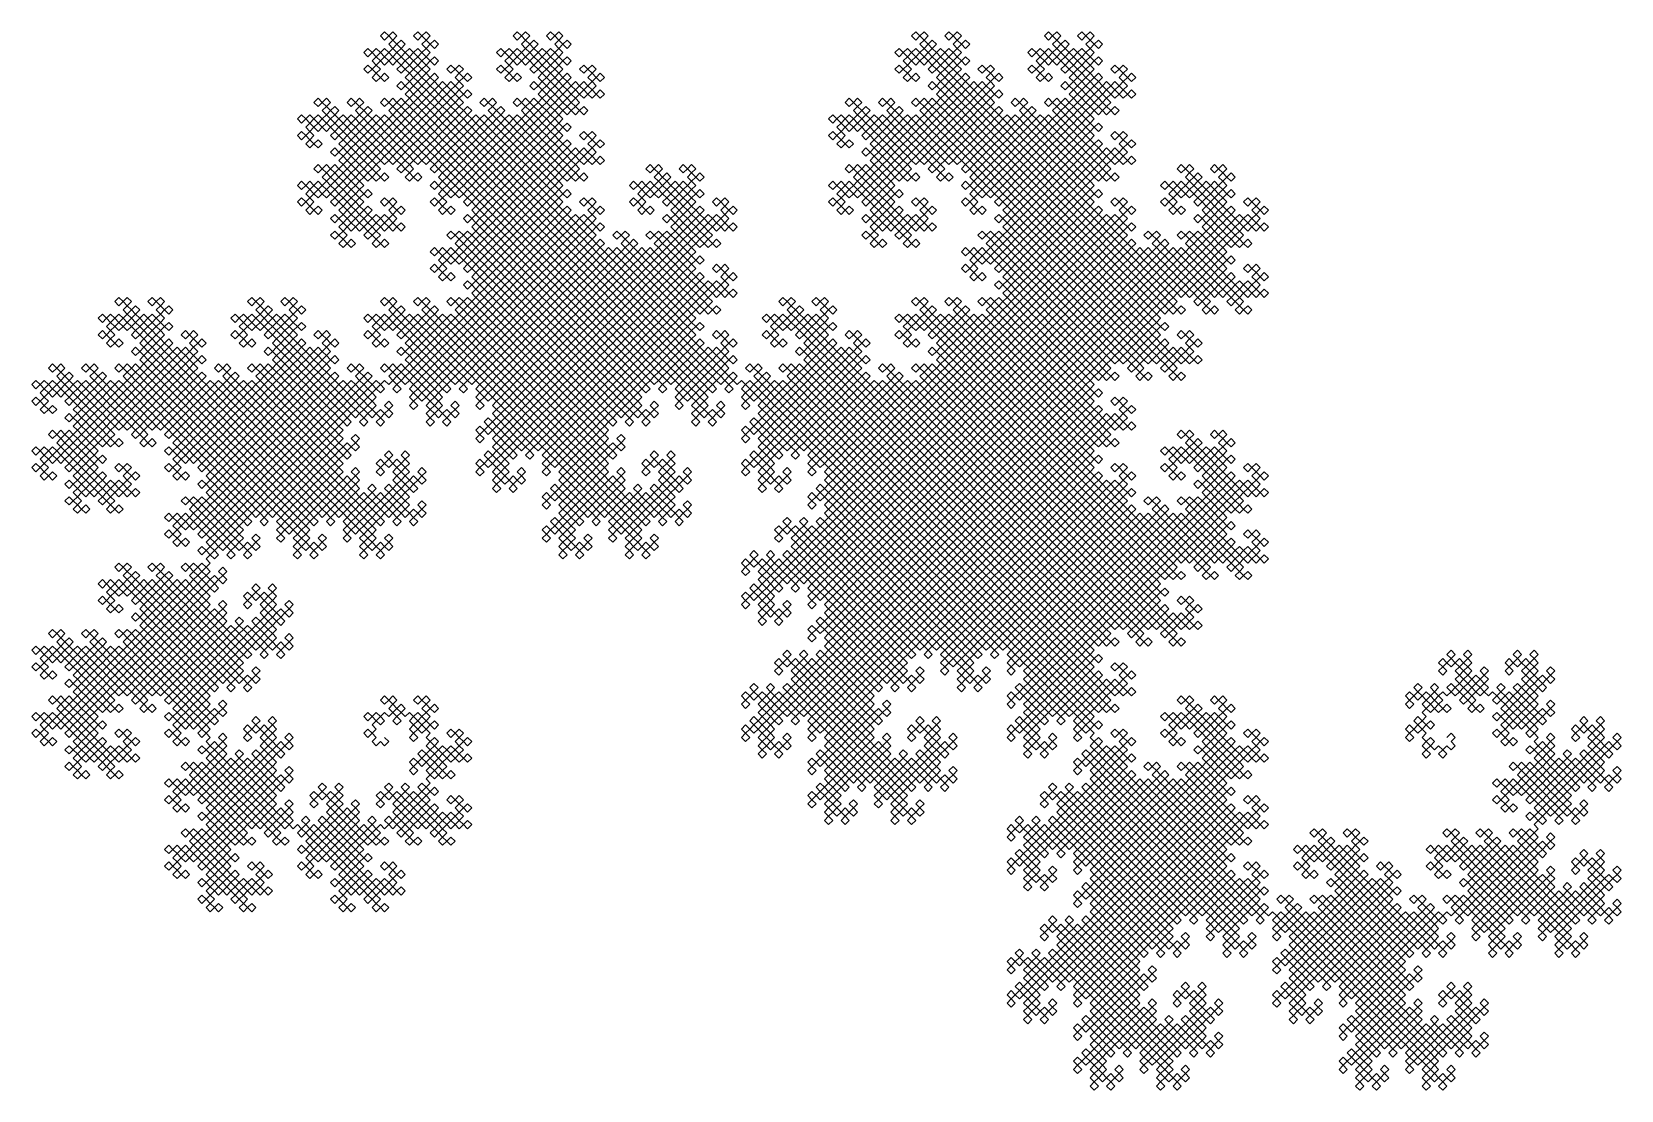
# Model space of a CAD drawing. Header units: metres. Extents: x -0.66 to 2.33, y -0.66 to 1.33.
import ezdxf

# ---------------------------------------------------------------- set-up
doc = ezdxf.new("R2010")
doc.units = ezdxf.units.M

msp = doc.modelspace()

# ---------------------------------------------------------------- linework, layer by layer
at = {"color": 6}
msp.add_lwpolyline([(0, 0), (0.0078, -0.0078), (0, -0.0156), (-0.0078, -0.0078), (-0.0156, -0.0156), (-0.0234, -0.0078), (-0.0156, 0), (-0.0234, 0.0078), (-0.0312, 0), (-0.0391, 0.0078), (-0.0312, 0.0156), (-0.0234, 0.0078), (-0.0156, 0.0156), (-0.0234, 0.0234), (-0.0156, 0.0312), (-0.0234, 0.0391), (-0.0312, 0.0312), (-0.0391, 0.0391), (-0.0312, 0.0469), (-0.0234, 0.0391), (-0.0156, 0.0469), (-0.0078, 0.0391), (-0.0156, 0.0312), (-0.0078, 0.0234), (0, 0.0312), (-0.0078, 0.0391), (0, 0.0469), (0.0078, 0.0391), (0.0156, 0.0469), (0.0078, 0.0547), (0.0156, 0.0625), (0.0078, 0.0703), (0, 0.0625), (-0.0078, 0.0703), (0, 0.0781), (0.0078, 0.0703), (0.0156, 0.0781), (0.0234, 0.0703), (0.0156, 0.0625), (0.0234, 0.0547), (0.0312, 0.0625), (0.0391, 0.0547), (0.0312, 0.0469), (0.0234, 0.0547), (0.0156, 0.0469), (0.0234, 0.0391), (0.0156, 0.0312), (0.0234, 0.0234), (0.0312, 0.0312), (0.0234, 0.0391), (0.0312, 0.0469), (0.0391, 0.0391), (0.0469, 0.0469), (0.0547, 0.0391), (0.0469, 0.0312), (0.0547, 0.0234), (0.0625, 0.0312), (0.0547, 0.0391), (0.0625, 0.0469), (0.0703, 0.0391), (0.0781, 0.0469), (0.0703, 0.0547), (0.0781, 0.0625), (0.0703, 0.0703), (0.0625, 0.0625), (0.0547, 0.0703), (0.0625, 0.0781), (0.0703, 0.0703), (0.0781, 0.0781), (0.0859, 0.0703), (0.0781, 0.0625), (0.0859, 0.0547), (0.0938, 0.0625), (0.1016, 0.0547), (0.0938, 0.0469), (0.0859, 0.0547), (0.0781, 0.0469), (0.0859, 0.0391), (0.0781, 0.0312), (0.0859, 0.0234), (0.0938, 0.0312), (0.1016, 0.0234), (0.0938, 0.0156), (0.0859, 0.0234), (0.0781, 0.0156), (0.0703, 0.0234), (0.0781, 0.0312), (0.0703, 0.0391), (0.0625, 0.0312), (0.0703, 0.0234), (0.0625, 0.0156), (0.0547, 0.0234), (0.0469, 0.0156), (0.0547, 0.0078), (0.0469, 0), (0.0547, -0.0078), (0.0625, 0), (0.0547, 0.0078), (0.0625, 0.0156), (0.0703, 0.0078), (0.0781, 0.0156), (0.0859, 0.0078), (0.0781, 0), (0.0859, -0.0078), (0.0938, 0), (0.1016, -0.0078), (0.0938, -0.0156), (0.0859, -0.0078), (0.0781, -0.0156), (0.0859, -0.0234), (0.0781, -0.0312), (0.0859, -0.0391), (0.0938, -0.0312), (0.0859, -0.0234), (0.0938, -0.0156), (0.1016, -0.0234), (0.1094, -0.0156), (0.1172, -0.0234), (0.1094, -0.0312), (0.1172, -0.0391), (0.125, -0.0312), (0.1172, -0.0234), (0.125, -0.0156), (0.1328, -0.0234), (0.1406, -0.0156), (0.1328, -0.0078), (0.1406, 0), (0.1328, 0.0078), (0.125, 0), (0.1172, 0.0078), (0.125, 0.0156), (0.1328, 0.0078), (0.1406, 0.0156), (0.1484, 0.0078), (0.1406, 0), (0.1484, -0.0078), (0.1562, 0), (0.1641, -0.0078), (0.1562, -0.0156), (0.1484, -0.0078), (0.1406, -0.0156), (0.1484, -0.0234), (0.1406, -0.0312), (0.1484, -0.0391), (0.1562, -0.0312), (0.1641, -0.0391), (0.1562, -0.0469), (0.1484, -0.0391), (0.1406, -0.0469), (0.1328, -0.0391), (0.1406, -0.0312), (0.1328, -0.0234), (0.125, -0.0312), (0.1328, -0.0391), (0.125, -0.0469), (0.1172, -0.0391), (0.1094, -0.0469), (0.1172, -0.0547), (0.1094, -0.0625), (0.1172, -0.0703), (0.125, -0.0625), (0.1328, -0.0703), (0.125, -0.0781), (0.1172, -0.0703), (0.1094, -0.0781), (0.1016, -0.0703), (0.1094, -0.0625), (0.1016, -0.0547), (0.0938, -0.0625), (0.0859, -0.0547), (0.0938, -0.0469), (0.1016, -0.0547), (0.1094, -0.0469), (0.1016, -0.0391), (0.1094, -0.0312), (0.1016, -0.0234), (0.0938, -0.0312), (0.1016, -0.0391), (0.0938, -0.0469), (0.0859, -0.0391), (0.0781, -0.0469), (0.0703, -0.0391), (0.0781, -0.0312), (0.0703, -0.0234), (0.0625, -0.0312), (0.0703, -0.0391), (0.0625, -0.0469), (0.0547, -0.0391), (0.0469, -0.0469), (0.0547, -0.0547), (0.0469, -0.0625), (0.0547, -0.0703), (0.0625, -0.0625), (0.0547, -0.0547), (0.0625, -0.0469), (0.0703, -0.0547), (0.0781, -0.0469), (0.0859, -0.0547), (0.0781, -0.0625), (0.0859, -0.0703), (0.0938, -0.0625), (0.1016, -0.0703), (0.0938, -0.0781), (0.0859, -0.0703), (0.0781, -0.0781), (0.0859, -0.0859), (0.0781, -0.0938), (0.0859, -0.1016), (0.0938, -0.0938), (0.1016, -0.1016), (0.0938, -0.1094), (0.0859, -0.1016), (0.0781, -0.1094), (0.0703, -0.1016), (0.0781, -0.0938), (0.0703, -0.0859), (0.0625, -0.0938), (0.0703, -0.1016), (0.0625, -0.1094), (0.0547, -0.1016), (0.0469, -0.1094), (0.0547, -0.1172), (0.0469, -0.125), (0.0547, -0.1328), (0.0625, -0.125), (0.0547, -0.1172), (0.0625, -0.1094), (0.0703, -0.1172), (0.0781, -0.1094), (0.0859, -0.1172), (0.0781, -0.125), (0.0859, -0.1328), (0.0938, -0.125), (0.1016, -0.1328), (0.0938, -0.1406), (0.0859, -0.1328), (0.0781, -0.1406), (0.0859, -0.1484), (0.0781, -0.1562), (0.0859, -0.1641), (0.0938, -0.1562), (0.0859, -0.1484), (0.0938, -0.1406), (0.1016, -0.1484), (0.1094, -0.1406), (0.1172, -0.1484), (0.1094, -0.1562), (0.1172, -0.1641), (0.125, -0.1562), (0.1172, -0.1484), (0.125, -0.1406), (0.1328, -0.1484), (0.1406, -0.1406), (0.1328, -0.1328), (0.1406, -0.125), (0.1328, -0.1172), (0.125, -0.125), (0.1172, -0.1172), (0.125, -0.1094), (0.1328, -0.1172), (0.1406, -0.1094), (0.1484, -0.1172), (0.1406, -0.125), (0.1484, -0.1328), (0.1562, -0.125), (0.1641, -0.1328), (0.1562, -0.1406), (0.1484, -0.1328), (0.1406, -0.1406), (0.1484, -0.1484), (0.1406, -0.1562), (0.1484, -0.1641), (0.1562, -0.1562), (0.1641, -0.1641), (0.1562, -0.1719), (0.1484, -0.1641), (0.1406, -0.1719), (0.1328, -0.1641), (0.1406, -0.1562), (0.1328, -0.1484), (0.125, -0.1562), (0.1328, -0.1641), (0.125, -0.1719), (0.1172, -0.1641), (0.1094, -0.1719), (0.1172, -0.1797), (0.1094, -0.1875), (0.1172, -0.1953), (0.125, -0.1875), (0.1328, -0.1953), (0.125, -0.2031), (0.1172, -0.1953), (0.1094, -0.2031), (0.1016, -0.1953), (0.1094, -0.1875), (0.1016, -0.1797), (0.0938, -0.1875), (0.0859, -0.1797), (0.0938, -0.1719), (0.1016, -0.1797), (0.1094, -0.1719), (0.1016, -0.1641), (0.1094, -0.1562), (0.1016, -0.1484), (0.0938, -0.1562), (0.1016, -0.1641), (0.0938, -0.1719), (0.0859, -0.1641), (0.0781, -0.1719), (0.0703, -0.1641), (0.0781, -0.1562), (0.0703, -0.1484), (0.0625, -0.1562), (0.0703, -0.1641), (0.0625, -0.1719), (0.0547, -0.1641), (0.0469, -0.1719), (0.0547, -0.1797), (0.0469, -0.1875), (0.0547, -0.1953), (0.0625, -0.1875), (0.0703, -0.1953), (0.0625, -0.2031), (0.0547, -0.1953), (0.0469, -0.2031), (0.0391, -0.1953), (0.0469, -0.1875), (0.0391, -0.1797), (0.0312, -0.1875), (0.0234, -0.1797), (0.0312, -0.1719), (0.0391, -0.1797), (0.0469, -0.1719), (0.0391, -0.1641), (0.0469, -0.1562), (0.0391, -0.1484), (0.0312, -0.1562), (0.0234, -0.1484), (0.0312, -0.1406), (0.0391, -0.1484), (0.0469, -0.1406), (0.0547, -0.1484), (0.0469, -0.1562), (0.0547, -0.1641), (0.0625, -0.1562), (0.0547, -0.1484), (0.0625, -0.1406), (0.0703, -0.1484), (0.0781, -0.1406), (0.0703, -0.1328), (0.0781, -0.125), (0.0703, -0.1172), (0.0625, -0.125), (0.0703, -0.1328), (0.0625, -0.1406), (0.0547, -0.1328), (0.0469, -0.1406), (0.0391, -0.1328), (0.0469, -0.125), (0.0391, -0.1172), (0.0312, -0.125), (0.0234, -0.1172), (0.0312, -0.1094), (0.0391, -0.1172), (0.0469, -0.1094), (0.0391, -0.1016), (0.0469, -0.0938), (0.0391, -0.0859), (0.0312, -0.0938), (0.0391, -0.1016), (0.0312, -0.1094), (0.0234, -0.1016), (0.0156, -0.1094), (0.0078, -0.1016), (0.0156, -0.0938), (0.0078, -0.0859), (0, -0.0938), (0.0078, -0.1016), (0, -0.1094), (-0.0078, -0.1016), (-0.0156, -0.1094), (-0.0078, -0.1172), (-0.0156, -0.125), (-0.0078, -0.1328), (0, -0.125), (-0.0078, -0.1172), (0, -0.1094), (0.0078, -0.1172), (0.0156, -0.1094), (0.0234, -0.1172), (0.0156, -0.125), (0.0234, -0.1328), (0.0312, -0.125), (0.0391, -0.1328), (0.0312, -0.1406), (0.0234, -0.1328), (0.0156, -0.1406), (0.0234, -0.1484), (0.0156, -0.1562), (0.0234, -0.1641), (0.0312, -0.1562), (0.0391, -0.1641), (0.0312, -0.1719), (0.0234, -0.1641), (0.0156, -0.1719), (0.0078, -0.1641), (0.0156, -0.1562), (0.0078, -0.1484), (0, -0.1562), (0.0078, -0.1641), (0, -0.1719), (-0.0078, -0.1641), (-0.0156, -0.1719), (-0.0078, -0.1797), (-0.0156, -0.1875), (-0.0078, -0.1953), (0, -0.1875), (0.0078, -0.1953), (0, -0.2031), (-0.0078, -0.1953), (-0.0156, -0.2031), (-0.0234, -0.1953), (-0.0156, -0.1875), (-0.0234, -0.1797), (-0.0312, -0.1875), (-0.0391, -0.1797), (-0.0312, -0.1719), (-0.0234, -0.1797), (-0.0156, -0.1719), (-0.0234, -0.1641), (-0.0156, -0.1562), (-0.0234, -0.1484), (-0.0312, -0.1562), (-0.0234, -0.1641), (-0.0312, -0.1719), (-0.0391, -0.1641), (-0.0469, -0.1719), (-0.0547, -0.1641), (-0.0469, -0.1562), (-0.0547, -0.1484), (-0.0625, -0.1562), (-0.0547, -0.1641), (-0.0625, -0.1719), (-0.0703, -0.1641), (-0.0781, -0.1719), (-0.0703, -0.1797), (-0.0781, -0.1875), (-0.0703, -0.1953), (-0.0625, -0.1875), (-0.0703, -0.1797), (-0.0625, -0.1719), (-0.0547, -0.1797), (-0.0469, -0.1719), (-0.0391, -0.1797), (-0.0469, -0.1875), (-0.0391, -0.1953), (-0.0312, -0.1875), (-0.0234, -0.1953), (-0.0312, -0.2031), (-0.0391, -0.1953), (-0.0469, -0.2031), (-0.0391, -0.2109), (-0.0469, -0.2188), (-0.0391, -0.2266), (-0.0312, -0.2188), (-0.0234, -0.2266), (-0.0312, -0.2344), (-0.0391, -0.2266), (-0.0469, -0.2344), (-0.0547, -0.2266), (-0.0469, -0.2188), (-0.0547, -0.2109), (-0.0625, -0.2188), (-0.0547, -0.2266), (-0.0625, -0.2344), (-0.0703, -0.2266), (-0.0781, -0.2344), (-0.0703, -0.2422), (-0.0781, -0.25), (-0.0703, -0.2578), (-0.0625, -0.25), (-0.0703, -0.2422), (-0.0625, -0.2344), (-0.0547, -0.2422), (-0.0469, -0.2344), (-0.0391, -0.2422), (-0.0469, -0.25), (-0.0391, -0.2578), (-0.0312, -0.25), (-0.0234, -0.2578), (-0.0312, -0.2656), (-0.0391, -0.2578), (-0.0469, -0.2656), (-0.0391, -0.2734), (-0.0469, -0.2812), (-0.0391, -0.2891), (-0.0312, -0.2812), (-0.0391, -0.2734), (-0.0312, -0.2656), (-0.0234, -0.2734), (-0.0156, -0.2656), (-0.0078, -0.2734), (-0.0156, -0.2812), (-0.0078, -0.2891), (0, -0.2812), (-0.0078, -0.2734), (0, -0.2656), (0.0078, -0.2734), (0.0156, -0.2656), (0.0078, -0.2578), (0.0156, -0.25), (0.0078, -0.2422), (0, -0.25), (-0.0078, -0.2422), (0, -0.2344), (0.0078, -0.2422), (0.0156, -0.2344), (0.0234, -0.2422), (0.0156, -0.25), (0.0234, -0.2578), (0.0312, -0.25), (0.0391, -0.2578), (0.0312, -0.2656), (0.0234, -0.2578), (0.0156, -0.2656), (0.0234, -0.2734), (0.0156, -0.2812), (0.0234, -0.2891), (0.0312, -0.2812), (0.0391, -0.2891), (0.0312, -0.2969), (0.0234, -0.2891), (0.0156, -0.2969), (0.0078, -0.2891), (0.0156, -0.2812), (0.0078, -0.2734), (0, -0.2812), (0.0078, -0.2891), (0, -0.2969), (-0.0078, -0.2891), (-0.0156, -0.2969), (-0.0078, -0.3047), (-0.0156, -0.3125), (-0.0078, -0.3203), (0, -0.3125), (0.0078, -0.3203), (0, -0.3281), (-0.0078, -0.3203), (-0.0156, -0.3281), (-0.0234, -0.3203), (-0.0156, -0.3125), (-0.0234, -0.3047), (-0.0312, -0.3125), (-0.0391, -0.3047), (-0.0312, -0.2969), (-0.0234, -0.3047), (-0.0156, -0.2969), (-0.0234, -0.2891), (-0.0156, -0.2812), (-0.0234, -0.2734), (-0.0312, -0.2812), (-0.0234, -0.2891), (-0.0312, -0.2969), (-0.0391, -0.2891), (-0.0469, -0.2969), (-0.0547, -0.2891), (-0.0469, -0.2812), (-0.0547, -0.2734), (-0.0625, -0.2812), (-0.0547, -0.2891), (-0.0625, -0.2969), (-0.0703, -0.2891), (-0.0781, -0.2969), (-0.0703, -0.3047), (-0.0781, -0.3125), (-0.0703, -0.3203), (-0.0625, -0.3125), (-0.0547, -0.3203), (-0.0625, -0.3281), (-0.0703, -0.3203), (-0.0781, -0.3281), (-0.0859, -0.3203), (-0.0781, -0.3125), (-0.0859, -0.3047), (-0.0938, -0.3125), (-0.1016, -0.3047), (-0.0938, -0.2969), (-0.0859, -0.3047), (-0.0781, -0.2969), (-0.0859, -0.2891), (-0.0781, -0.2812), (-0.0859, -0.2734), (-0.0938, -0.2812), (-0.1016, -0.2734), (-0.0938, -0.2656), (-0.0859, -0.2734), (-0.0781, -0.2656), (-0.0703, -0.2734), (-0.0781, -0.2812), (-0.0703, -0.2891), (-0.0625, -0.2812), (-0.0703, -0.2734), (-0.0625, -0.2656), (-0.0547, -0.2734), (-0.0469, -0.2656), (-0.0547, -0.2578), (-0.0469, -0.25), (-0.0547, -0.2422), (-0.0625, -0.25), (-0.0547, -0.2578), (-0.0625, -0.2656), (-0.0703, -0.2578), (-0.0781, -0.2656), (-0.0859, -0.2578), (-0.0781, -0.25), (-0.0859, -0.2422), (-0.0938, -0.25), (-0.1016, -0.2422), (-0.0938, -0.2344), (-0.0859, -0.2422), (-0.0781, -0.2344), (-0.0859, -0.2266), (-0.0781, -0.2188), (-0.0859, -0.2109), (-0.0938, -0.2188), (-0.0859, -0.2266), (-0.0938, -0.2344), (-0.1016, -0.2266), (-0.1094, -0.2344), (-0.1172, -0.2266), (-0.1094, -0.2188), (-0.1172, -0.2109), (-0.125, -0.2188), (-0.1172, -0.2266), (-0.125, -0.2344), (-0.1328, -0.2266), (-0.1406, -0.2344), (-0.1328, -0.2422), (-0.1406, -0.25), (-0.1328, -0.2578), (-0.125, -0.25), (-0.1172, -0.2578), (-0.125, -0.2656), (-0.1328, -0.2578), (-0.1406, -0.2656), (-0.1484, -0.2578), (-0.1406, -0.25), (-0.1484, -0.2422), (-0.1562, -0.25), (-0.1641, -0.2422), (-0.1562, -0.2344), (-0.1484, -0.2422), (-0.1406, -0.2344), (-0.1484, -0.2266), (-0.1406, -0.2188), (-0.1484, -0.2109), (-0.1562, -0.2188), (-0.1641, -0.2109), (-0.1562, -0.2031), (-0.1484, -0.2109), (-0.1406, -0.2031), (-0.1328, -0.2109), (-0.1406, -0.2188), (-0.1328, -0.2266), (-0.125, -0.2188), (-0.1328, -0.2109), (-0.125, -0.2031), (-0.1172, -0.2109), (-0.1094, -0.2031), (-0.1172, -0.1953), (-0.1094, -0.1875), (-0.1172, -0.1797), (-0.125, -0.1875), (-0.1328, -0.1797), (-0.125, -0.1719), (-0.1172, -0.1797), (-0.1094, -0.1719), (-0.1016, -0.1797), (-0.1094, -0.1875), (-0.1016, -0.1953), (-0.0938, -0.1875), (-0.0859, -0.1953), (-0.0938, -0.2031), (-0.1016, -0.1953), (-0.1094, -0.2031), (-0.1016, -0.2109), (-0.1094, -0.2188), (-0.1016, -0.2266), (-0.0938, -0.2188), (-0.1016, -0.2109), (-0.0938, -0.2031), (-0.0859, -0.2109), (-0.0781, -0.2031), (-0.0703, -0.2109), (-0.0781, -0.2188), (-0.0703, -0.2266), (-0.0625, -0.2188), (-0.0703, -0.2109), (-0.0625, -0.2031), (-0.0547, -0.2109), (-0.0469, -0.2031), (-0.0547, -0.1953), (-0.0469, -0.1875), (-0.0547, -0.1797), (-0.0625, -0.1875), (-0.0547, -0.1953), (-0.0625, -0.2031), (-0.0703, -0.1953), (-0.0781, -0.2031), (-0.0859, -0.1953), (-0.0781, -0.1875), (-0.0859, -0.1797), (-0.0938, -0.1875), (-0.1016, -0.1797), (-0.0938, -0.1719), (-0.0859, -0.1797), (-0.0781, -0.1719), (-0.0859, -0.1641), (-0.0781, -0.1562), (-0.0859, -0.1484), (-0.0938, -0.1562), (-0.1016, -0.1484), (-0.0938, -0.1406), (-0.0859, -0.1484), (-0.0781, -0.1406), (-0.0703, -0.1484), (-0.0781, -0.1562), (-0.0703, -0.1641), (-0.0625, -0.1562), (-0.0703, -0.1484), (-0.0625, -0.1406), (-0.0547, -0.1484), (-0.0469, -0.1406), (-0.0547, -0.1328), (-0.0469, -0.125), (-0.0547, -0.1172), (-0.0625, -0.125), (-0.0547, -0.1328), (-0.0625, -0.1406), (-0.0703, -0.1328), (-0.0781, -0.1406), (-0.0859, -0.1328), (-0.0781, -0.125), (-0.0859, -0.1172), (-0.0938, -0.125), (-0.1016, -0.1172), (-0.0938, -0.1094), (-0.0859, -0.1172), (-0.0781, -0.1094), (-0.0859, -0.1016), (-0.0781, -0.0938), (-0.0859, -0.0859), (-0.0938, -0.0938), (-0.0859, -0.1016), (-0.0938, -0.1094), (-0.1016, -0.1016), (-0.1094, -0.1094), (-0.1172, -0.1016), (-0.1094, -0.0938), (-0.1172, -0.0859), (-0.125, -0.0938), (-0.1172, -0.1016), (-0.125, -0.1094), (-0.1328, -0.1016), (-0.1406, -0.1094), (-0.1328, -0.1172), (-0.1406, -0.125), (-0.1328, -0.1328), (-0.125, -0.125), (-0.1328, -0.1172), (-0.125, -0.1094), (-0.1172, -0.1172), (-0.1094, -0.1094), (-0.1016, -0.1172), (-0.1094, -0.125), (-0.1016, -0.1328), (-0.0938, -0.125), (-0.0859, -0.1328), (-0.0938, -0.1406), (-0.1016, -0.1328), (-0.1094, -0.1406), (-0.1016, -0.1484), (-0.1094, -0.1562), (-0.1016, -0.1641), (-0.0938, -0.1562), (-0.0859, -0.1641), (-0.0938, -0.1719), (-0.1016, -0.1641), (-0.1094, -0.1719), (-0.1172, -0.1641), (-0.1094, -0.1562), (-0.1172, -0.1484), (-0.125, -0.1562), (-0.1172, -0.1641), (-0.125, -0.1719), (-0.1328, -0.1641), (-0.1406, -0.1719), (-0.1328, -0.1797), (-0.1406, -0.1875), (-0.1328, -0.1953), (-0.125, -0.1875), (-0.1172, -0.1953), (-0.125, -0.2031), (-0.1328, -0.1953), (-0.1406, -0.2031), (-0.1484, -0.1953), (-0.1406, -0.1875), (-0.1484, -0.1797), (-0.1562, -0.1875), (-0.1641, -0.1797), (-0.1562, -0.1719), (-0.1484, -0.1797), (-0.1406, -0.1719), (-0.1484, -0.1641), (-0.1406, -0.1562), (-0.1484, -0.1484), (-0.1562, -0.1562), (-0.1484, -0.1641), (-0.1562, -0.1719), (-0.1641, -0.1641), (-0.1719, -0.1719), (-0.1797, -0.1641), (-0.1719, -0.1562), (-0.1797, -0.1484), (-0.1875, -0.1562), (-0.1797, -0.1641), (-0.1875, -0.1719), (-0.1953, -0.1641), (-0.2031, -0.1719), (-0.1953, -0.1797), (-0.2031, -0.1875), (-0.1953, -0.1953), (-0.1875, -0.1875), (-0.1797, -0.1953), (-0.1875, -0.2031), (-0.1953, -0.1953), (-0.2031, -0.2031), (-0.2109, -0.1953), (-0.2031, -0.1875), (-0.2109, -0.1797), (-0.2188, -0.1875), (-0.2266, -0.1797), (-0.2188, -0.1719), (-0.2109, -0.1797), (-0.2031, -0.1719), (-0.2109, -0.1641), (-0.2031, -0.1562), (-0.2109, -0.1484), (-0.2188, -0.1562), (-0.2266, -0.1484), (-0.2188, -0.1406), (-0.2109, -0.1484), (-0.2031, -0.1406), (-0.1953, -0.1484), (-0.2031, -0.1562), (-0.1953, -0.1641), (-0.1875, -0.1562), (-0.1953, -0.1484), (-0.1875, -0.1406), (-0.1797, -0.1484), (-0.1719, -0.1406), (-0.1797, -0.1328), (-0.1719, -0.125), (-0.1797, -0.1172), (-0.1875, -0.125), (-0.1797, -0.1328), (-0.1875, -0.1406), (-0.1953, -0.1328), (-0.2031, -0.1406), (-0.2109, -0.1328), (-0.2031, -0.125), (-0.2109, -0.1172), (-0.2188, -0.125), (-0.2266, -0.1172), (-0.2188, -0.1094), (-0.2109, -0.1172), (-0.2031, -0.1094), (-0.2109, -0.1016), (-0.2031, -0.0938), (-0.2109, -0.0859), (-0.2188, -0.0938), (-0.2109, -0.1016), (-0.2188, -0.1094), (-0.2266, -0.1016), (-0.2344, -0.1094), (-0.2422, -0.1016), (-0.2344, -0.0938), (-0.2422, -0.0859), (-0.25, -0.0938), (-0.2422, -0.1016), (-0.25, -0.1094), (-0.2578, -0.1016), (-0.2656, -0.1094), (-0.2578, -0.1172), (-0.2656, -0.125), (-0.2578, -0.1328), (-0.25, -0.125), (-0.2578, -0.1172), (-0.25, -0.1094), (-0.2422, -0.1172), (-0.2344, -0.1094), (-0.2266, -0.1172), (-0.2344, -0.125), (-0.2266, -0.1328), (-0.2188, -0.125), (-0.2109, -0.1328), (-0.2188, -0.1406), (-0.2266, -0.1328), (-0.2344, -0.1406), (-0.2266, -0.1484), (-0.2344, -0.1562), (-0.2266, -0.1641), (-0.2188, -0.1562), (-0.2109, -0.1641), (-0.2188, -0.1719), (-0.2266, -0.1641), (-0.2344, -0.1719), (-0.2422, -0.1641), (-0.2344, -0.1562), (-0.2422, -0.1484), (-0.25, -0.1562), (-0.2422, -0.1641), (-0.25, -0.1719), (-0.2578, -0.1641), (-0.2656, -0.1719), (-0.2578, -0.1797), (-0.2656, -0.1875), (-0.2578, -0.1953), (-0.25, -0.1875), (-0.2422, -0.1953), (-0.25, -0.2031), (-0.2578, -0.1953), (-0.2656, -0.2031), (-0.2734, -0.1953), (-0.2656, -0.1875), (-0.2734, -0.1797), (-0.2812, -0.1875), (-0.2891, -0.1797), (-0.2812, -0.1719), (-0.2734, -0.1797), (-0.2656, -0.1719), (-0.2734, -0.1641), (-0.2656, -0.1562), (-0.2734, -0.1484), (-0.2812, -0.1562), (-0.2734, -0.1641), (-0.2812, -0.1719), (-0.2891, -0.1641), (-0.2969, -0.1719), (-0.3047, -0.1641), (-0.2969, -0.1562), (-0.3047, -0.1484), (-0.3125, -0.1562), (-0.3047, -0.1641), (-0.3125, -0.1719), (-0.3203, -0.1641), (-0.3281, -0.1719), (-0.3203, -0.1797), (-0.3281, -0.1875), (-0.3203, -0.1953), (-0.3125, -0.1875), (-0.3203, -0.1797), (-0.3125, -0.1719), (-0.3047, -0.1797), (-0.2969, -0.1719), (-0.2891, -0.1797), (-0.2969, -0.1875), (-0.2891, -0.1953), (-0.2812, -0.1875), (-0.2734, -0.1953), (-0.2812, -0.2031), (-0.2891, -0.1953), (-0.2969, -0.2031), (-0.2891, -0.2109), (-0.2969, -0.2188), (-0.2891, -0.2266), (-0.2812, -0.2188), (-0.2734, -0.2266), (-0.2812, -0.2344), (-0.2891, -0.2266), (-0.2969, -0.2344), (-0.3047, -0.2266), (-0.2969, -0.2188), (-0.3047, -0.2109), (-0.3125, -0.2188), (-0.3047, -0.2266), (-0.3125, -0.2344), (-0.3203, -0.2266), (-0.3281, -0.2344), (-0.3203, -0.2422), (-0.3281, -0.25), (-0.3203, -0.2578), (-0.3125, -0.25), (-0.3203, -0.2422), (-0.3125, -0.2344), (-0.3047, -0.2422), (-0.2969, -0.2344), (-0.2891, -0.2422), (-0.2969, -0.25), (-0.2891, -0.2578), (-0.2812, -0.25), (-0.2734, -0.2578), (-0.2812, -0.2656), (-0.2891, -0.2578), (-0.2969, -0.2656), (-0.2891, -0.2734), (-0.2969, -0.2812), (-0.2891, -0.2891), (-0.2812, -0.2812), (-0.2891, -0.2734), (-0.2812, -0.2656), (-0.2734, -0.2734), (-0.2656, -0.2656), (-0.2578, -0.2734), (-0.2656, -0.2812), (-0.2578, -0.2891), (-0.25, -0.2812), (-0.2578, -0.2734), (-0.25, -0.2656), (-0.2422, -0.2734), (-0.2344, -0.2656), (-0.2422, -0.2578), (-0.2344, -0.25), (-0.2422, -0.2422), (-0.25, -0.25), (-0.2578, -0.2422), (-0.25, -0.2344), (-0.2422, -0.2422), (-0.2344, -0.2344), (-0.2266, -0.2422), (-0.2344, -0.25), (-0.2266, -0.2578), (-0.2188, -0.25), (-0.2109, -0.2578), (-0.2188, -0.2656), (-0.2266, -0.2578), (-0.2344, -0.2656), (-0.2266, -0.2734), (-0.2344, -0.2812), (-0.2266, -0.2891), (-0.2188, -0.2812), (-0.2109, -0.2891), (-0.2188, -0.2969), (-0.2266, -0.2891), (-0.2344, -0.2969), (-0.2422, -0.2891), (-0.2344, -0.2812), (-0.2422, -0.2734), (-0.25, -0.2812), (-0.2422, -0.2891), (-0.25, -0.2969), (-0.2578, -0.2891), (-0.2656, -0.2969), (-0.2578, -0.3047), (-0.2656, -0.3125), (-0.2578, -0.3203), (-0.25, -0.3125), (-0.2422, -0.3203), (-0.25, -0.3281), (-0.2578, -0.3203), (-0.2656, -0.3281), (-0.2734, -0.3203), (-0.2656, -0.3125), (-0.2734, -0.3047), (-0.2812, -0.3125), (-0.2891, -0.3047), (-0.2812, -0.2969), (-0.2734, -0.3047), (-0.2656, -0.2969), (-0.2734, -0.2891), (-0.2656, -0.2812), (-0.2734, -0.2734), (-0.2812, -0.2812), (-0.2734, -0.2891), (-0.2812, -0.2969), (-0.2891, -0.2891), (-0.2969, -0.2969), (-0.3047, -0.2891), (-0.2969, -0.2812), (-0.3047, -0.2734), (-0.3125, -0.2812), (-0.3047, -0.2891), (-0.3125, -0.2969), (-0.3203, -0.2891), (-0.3281, -0.2969), (-0.3203, -0.3047), (-0.3281, -0.3125), (-0.3203, -0.3203), (-0.3125, -0.3125), (-0.3047, -0.3203), (-0.3125, -0.3281), (-0.3203, -0.3203), (-0.3281, -0.3281), (-0.3359, -0.3203), (-0.3281, -0.3125), (-0.3359, -0.3047), (-0.3438, -0.3125), (-0.3516, -0.3047), (-0.3438, -0.2969), (-0.3359, -0.3047), (-0.3281, -0.2969), (-0.3359, -0.2891), (-0.3281, -0.2812), (-0.3359, -0.2734), (-0.3438, -0.2812), (-0.3516, -0.2734), (-0.3438, -0.2656), (-0.3359, -0.2734), (-0.3281, -0.2656), (-0.3203, -0.2734), (-0.3281, -0.2812), (-0.3203, -0.2891), (-0.3125, -0.2812), (-0.3203, -0.2734), (-0.3125, -0.2656), (-0.3047, -0.2734), (-0.2969, -0.2656), (-0.3047, -0.2578), (-0.2969, -0.25), (-0.3047, -0.2422), (-0.3125, -0.25), (-0.3047, -0.2578), (-0.3125, -0.2656), (-0.3203, -0.2578), (-0.3281, -0.2656), (-0.3359, -0.2578), (-0.3281, -0.25), (-0.3359, -0.2422), (-0.3438, -0.25), (-0.3516, -0.2422), (-0.3438, -0.2344), (-0.3359, -0.2422), (-0.3281, -0.2344), (-0.3359, -0.2266), (-0.3281, -0.2188), (-0.3359, -0.2109), (-0.3438, -0.2188), (-0.3359, -0.2266), (-0.3438, -0.2344), (-0.3516, -0.2266), (-0.3594, -0.2344), (-0.3672, -0.2266), (-0.3594, -0.2188), (-0.3672, -0.2109), (-0.375, -0.2188), (-0.3672, -0.2266), (-0.375, -0.2344), (-0.3828, -0.2266), (-0.3906, -0.2344), (-0.3828, -0.2422), (-0.3906, -0.25), (-0.3828, -0.2578), (-0.375, -0.25), (-0.3672, -0.2578), (-0.375, -0.2656), (-0.3828, -0.2578), (-0.3906, -0.2656), (-0.3984, -0.2578), (-0.3906, -0.25), (-0.3984, -0.2422), (-0.4062, -0.25), (-0.4141, -0.2422), (-0.4062, -0.2344), (-0.3984, -0.2422), (-0.3906, -0.2344), (-0.3984, -0.2266), (-0.3906, -0.2188), (-0.3984, -0.2109), (-0.4062, -0.2188), (-0.4141, -0.2109), (-0.4062, -0.2031), (-0.3984, -0.2109), (-0.3906, -0.2031), (-0.3828, -0.2109), (-0.3906, -0.2188), (-0.3828, -0.2266), (-0.375, -0.2188), (-0.3828, -0.2109), (-0.375, -0.2031), (-0.3672, -0.2109), (-0.3594, -0.2031), (-0.3672, -0.1953), (-0.3594, -0.1875), (-0.3672, -0.1797), (-0.375, -0.1875), (-0.3828, -0.1797), (-0.375, -0.1719), (-0.3672, -0.1797), (-0.3594, -0.1719), (-0.3516, -0.1797), (-0.3594, -0.1875), (-0.3516, -0.1953), (-0.3438, -0.1875), (-0.3359, -0.1953), (-0.3438, -0.2031), (-0.3516, -0.1953), (-0.3594, -0.2031), (-0.3516, -0.2109), (-0.3594, -0.2188), (-0.3516, -0.2266), (-0.3438, -0.2188), (-0.3516, -0.2109), (-0.3438, -0.2031), (-0.3359, -0.2109), (-0.3281, -0.2031), (-0.3203, -0.2109), (-0.3281, -0.2188), (-0.3203, -0.2266), (-0.3125, -0.2188), (-0.3203, -0.2109), (-0.3125, -0.2031), (-0.3047, -0.2109), (-0.2969, -0.2031), (-0.3047, -0.1953), (-0.2969, -0.1875), (-0.3047, -0.1797), (-0.3125, -0.1875), (-0.3047, -0.1953), (-0.3125, -0.2031), (-0.3203, -0.1953), (-0.3281, -0.2031), (-0.3359, -0.1953), (-0.3281, -0.1875), (-0.3359, -0.1797), (-0.3438, -0.1875), (-0.3516, -0.1797), (-0.3438, -0.1719), (-0.3359, -0.1797), (-0.3281, -0.1719), (-0.3359, -0.1641), (-0.3281, -0.1562), (-0.3359, -0.1484), (-0.3438, -0.1562), (-0.3516, -0.1484), (-0.3438, -0.1406), (-0.3359, -0.1484), (-0.3281, -0.1406), (-0.3203, -0.1484), (-0.3281, -0.1562), (-0.3203, -0.1641), (-0.3125, -0.1562), (-0.3203, -0.1484), (-0.3125, -0.1406), (-0.3047, -0.1484), (-0.2969, -0.1406), (-0.3047, -0.1328), (-0.2969, -0.125), (-0.3047, -0.1172), (-0.3125, -0.125), (-0.3047, -0.1328), (-0.3125, -0.1406), (-0.3203, -0.1328), (-0.3281, -0.1406), (-0.3359, -0.1328), (-0.3281, -0.125), (-0.3359, -0.1172), (-0.3438, -0.125), (-0.3516, -0.1172), (-0.3438, -0.1094), (-0.3359, -0.1172), (-0.3281, -0.1094), (-0.3359, -0.1016), (-0.3281, -0.0938), (-0.3359, -0.0859), (-0.3438, -0.0938), (-0.3359, -0.1016), (-0.3438, -0.1094), (-0.3516, -0.1016), (-0.3594, -0.1094), (-0.3672, -0.1016), (-0.3594, -0.0938), (-0.3672, -0.0859), (-0.375, -0.0938), (-0.3672, -0.1016), (-0.375, -0.1094), (-0.3828, -0.1016), (-0.3906, -0.1094), (-0.3828, -0.1172), (-0.3906, -0.125), (-0.3828, -0.1328), (-0.375, -0.125), (-0.3672, -0.1328), (-0.375, -0.1406), (-0.3828, -0.1328), (-0.3906, -0.1406), (-0.3984, -0.1328), (-0.3906, -0.125), (-0.3984, -0.1172), (-0.4062, -0.125), (-0.4141, -0.1172), (-0.4062, -0.1094), (-0.3984, -0.1172), (-0.3906, -0.1094), (-0.3984, -0.1016), (-0.3906, -0.0938), (-0.3984, -0.0859), (-0.4062, -0.0938), (-0.4141, -0.0859), (-0.4062, -0.0781), (-0.3984, -0.0859), (-0.3906, -0.0781), (-0.3828, -0.0859), (-0.3906, -0.0938), (-0.3828, -0.1016), (-0.375, -0.0938), (-0.3828, -0.0859), (-0.375, -0.0781), (-0.3672, -0.0859), (-0.3594, -0.0781), (-0.3672, -0.0703), (-0.3594, -0.0625), (-0.3672, -0.0547), (-0.375, -0.0625), (-0.3828, -0.0547), (-0.375, -0.0469), (-0.3672, -0.0547), (-0.3594, -0.0469), (-0.3516, -0.0547), (-0.3594, -0.0625), (-0.3516, -0.0703), (-0.3438, -0.0625), (-0.3359, -0.0703), (-0.3438, -0.0781), (-0.3516, -0.0703), (-0.3594, -0.0781), (-0.3516, -0.0859), (-0.3594, -0.0938), (-0.3516, -0.1016), (-0.3438, -0.0938), (-0.3516, -0.0859), (-0.3438, -0.0781), (-0.3359, -0.0859), (-0.3281, -0.0781), (-0.3203, -0.0859), (-0.3281, -0.0938), (-0.3203, -0.1016), (-0.3125, -0.0938), (-0.3203, -0.0859), (-0.3125, -0.0781), (-0.3047, -0.0859), (-0.2969, -0.0781), (-0.3047, -0.0703), (-0.2969, -0.0625), (-0.3047, -0.0547), (-0.3125, -0.0625), (-0.3203, -0.0547), (-0.3125, -0.0469), (-0.3047, -0.0547), (-0.2969, -0.0469), (-0.2891, -0.0547), (-0.2969, -0.0625), (-0.2891, -0.0703), (-0.2812, -0.0625), (-0.2734, -0.0703), (-0.2812, -0.0781), (-0.2891, -0.0703), (-0.2969, -0.0781), (-0.2891, -0.0859), (-0.2969, -0.0938), (-0.2891, -0.1016), (-0.2812, -0.0938), (-0.2734, -0.1016), (-0.2812, -0.1094), (-0.2891, -0.1016), (-0.2969, -0.1094), (-0.3047, -0.1016), (-0.2969, -0.0938), (-0.3047, -0.0859), (-0.3125, -0.0938), (-0.3047, -0.1016), (-0.3125, -0.1094), (-0.3203, -0.1016), (-0.3281, -0.1094), (-0.3203, -0.1172), (-0.3281, -0.125), (-0.3203, -0.1328), (-0.3125, -0.125), (-0.3203, -0.1172), (-0.3125, -0.1094), (-0.3047, -0.1172), (-0.2969, -0.1094), (-0.2891, -0.1172), (-0.2969, -0.125), (-0.2891, -0.1328), (-0.2812, -0.125), (-0.2734, -0.1328), (-0.2812, -0.1406), (-0.2891, -0.1328), (-0.2969, -0.1406), (-0.2891, -0.1484), (-0.2969, -0.1562), (-0.2891, -0.1641), (-0.2812, -0.1562), (-0.2891, -0.1484), (-0.2812, -0.1406), (-0.2734, -0.1484), (-0.2656, -0.1406), (-0.2578, -0.1484), (-0.2656, -0.1562), (-0.2578, -0.1641), (-0.25, -0.1562), (-0.2578, -0.1484), (-0.25, -0.1406), (-0.2422, -0.1484), (-0.2344, -0.1406), (-0.2422, -0.1328), (-0.2344, -0.125), (-0.2422, -0.1172), (-0.25, -0.125), (-0.2422, -0.1328), (-0.25, -0.1406), (-0.2578, -0.1328), (-0.2656, -0.1406), (-0.2734, -0.1328), (-0.2656, -0.125), (-0.2734, -0.1172), (-0.2812, -0.125), (-0.2891, -0.1172), (-0.2812, -0.1094), (-0.2734, -0.1172), (-0.2656, -0.1094), (-0.2734, -0.1016), (-0.2656, -0.0938), (-0.2734, -0.0859), (-0.2812, -0.0938), (-0.2891, -0.0859), (-0.2812, -0.0781), (-0.2734, -0.0859), (-0.2656, -0.0781), (-0.2578, -0.0859), (-0.2656, -0.0938), (-0.2578, -0.1016), (-0.25, -0.0938), (-0.2578, -0.0859), (-0.25, -0.0781), (-0.2422, -0.0859), (-0.2344, -0.0781), (-0.2422, -0.0703), (-0.2344, -0.0625), (-0.2422, -0.0547), (-0.25, -0.0625), (-0.2578, -0.0547), (-0.25, -0.0469), (-0.2422, -0.0547), (-0.2344, -0.0469), (-0.2266, -0.0547), (-0.2344, -0.0625), (-0.2266, -0.0703), (-0.2188, -0.0625), (-0.2109, -0.0703), (-0.2188, -0.0781), (-0.2266, -0.0703), (-0.2344, -0.0781), (-0.2266, -0.0859), (-0.2344, -0.0938), (-0.2266, -0.1016), (-0.2188, -0.0938), (-0.2266, -0.0859), (-0.2188, -0.0781), (-0.2109, -0.0859), (-0.2031, -0.0781), (-0.1953, -0.0859), (-0.2031, -0.0938), (-0.1953, -0.1016), (-0.1875, -0.0938), (-0.1953, -0.0859), (-0.1875, -0.0781), (-0.1797, -0.0859), (-0.1719, -0.0781), (-0.1797, -0.0703), (-0.1719, -0.0625), (-0.1797, -0.0547), (-0.1875, -0.0625), (-0.1797, -0.0703), (-0.1875, -0.0781), (-0.1953, -0.0703), (-0.2031, -0.0781), (-0.2109, -0.0703), (-0.2031, -0.0625), (-0.2109, -0.0547), (-0.2188, -0.0625), (-0.2266, -0.0547), (-0.2188, -0.0469), (-0.2109, -0.0547), (-0.2031, -0.0469), (-0.2109, -0.0391), (-0.2031, -0.0312), (-0.2109, -0.0234), (-0.2188, -0.0312), (-0.2266, -0.0234), (-0.2188, -0.0156), (-0.2109, -0.0234), (-0.2031, -0.0156), (-0.1953, -0.0234), (-0.2031, -0.0312), (-0.1953, -0.0391), (-0.1875, -0.0312), (-0.1953, -0.0234), (-0.1875, -0.0156), (-0.1797, -0.0234), (-0.1719, -0.0156), (-0.1797, -0.0078), (-0.1719, 0), (-0.1797, 0.0078), (-0.1875, 0), (-0.1797, -0.0078), (-0.1875, -0.0156), (-0.1953, -0.0078), (-0.2031, -0.0156), (-0.2109, -0.0078), (-0.2031, 0), (-0.2109, 0.0078), (-0.2188, 0), (-0.2266, 0.0078), (-0.2188, 0.0156), (-0.2109, 0.0078), (-0.2031, 0.0156), (-0.2109, 0.0234), (-0.2031, 0.0312), (-0.2109, 0.0391), (-0.2188, 0.0312), (-0.2109, 0.0234), (-0.2188, 0.0156), (-0.2266, 0.0234), (-0.2344, 0.0156), (-0.2422, 0.0234), (-0.2344, 0.0312), (-0.2422, 0.0391), (-0.25, 0.0312), (-0.2422, 0.0234), (-0.25, 0.0156), (-0.2578, 0.0234), (-0.2656, 0.0156), (-0.2578, 0.0078), (-0.2656, 0), (-0.2578, -0.0078), (-0.25, 0), (-0.2578, 0.0078), (-0.25, 0.0156), (-0.2422, 0.0078), (-0.2344, 0.0156), (-0.2266, 0.0078), (-0.2344, 0), (-0.2266, -0.0078), (-0.2188, 0), (-0.2109, -0.0078), (-0.2188, -0.0156), (-0.2266, -0.0078), (-0.2344, -0.0156), (-0.2266, -0.0234), (-0.2344, -0.0312), (-0.2266, -0.0391), (-0.2188, -0.0312), (-0.2109, -0.0391), (-0.2188, -0.0469), (-0.2266, -0.0391), (-0.2344, -0.0469), (-0.2422, -0.0391), (-0.2344, -0.0312), (-0.2422, -0.0234), (-0.25, -0.0312), (-0.2422, -0.0391), (-0.25, -0.0469), (-0.2578, -0.0391), (-0.2656, -0.0469), (-0.2578, -0.0547), (-0.2656, -0.0625), (-0.2578, -0.0703), (-0.25, -0.0625), (-0.2422, -0.0703), (-0.25, -0.0781), (-0.2578, -0.0703), (-0.2656, -0.0781), (-0.2734, -0.0703), (-0.2656, -0.0625), (-0.2734, -0.0547), (-0.2812, -0.0625), (-0.2891, -0.0547), (-0.2812, -0.0469), (-0.2734, -0.0547), (-0.2656, -0.0469), (-0.2734, -0.0391), (-0.2656, -0.0312), (-0.2734, -0.0234), (-0.2812, -0.0312), (-0.2734, -0.0391), (-0.2812, -0.0469), (-0.2891, -0.0391), (-0.2969, -0.0469), (-0.3047, -0.0391), (-0.2969, -0.0312), (-0.3047, -0.0234), (-0.3125, -0.0312), (-0.3047, -0.0391), (-0.3125, -0.0469), (-0.3203, -0.0391), (-0.3281, -0.0469), (-0.3203, -0.0547), (-0.3281, -0.0625), (-0.3203, -0.0703), (-0.3125, -0.0625), (-0.3047, -0.0703), (-0.3125, -0.0781), (-0.3203, -0.0703), (-0.3281, -0.0781), (-0.3359, -0.0703), (-0.3281, -0.0625), (-0.3359, -0.0547), (-0.3438, -0.0625), (-0.3516, -0.0547), (-0.3438, -0.0469), (-0.3359, -0.0547), (-0.3281, -0.0469), (-0.3359, -0.0391), (-0.3281, -0.0312), (-0.3359, -0.0234), (-0.3438, -0.0312), (-0.3516, -0.0234), (-0.3438, -0.0156), (-0.3359, -0.0234), (-0.3281, -0.0156), (-0.3203, -0.0234), (-0.3281, -0.0312), (-0.3203, -0.0391), (-0.3125, -0.0312), (-0.3203, -0.0234), (-0.3125, -0.0156), (-0.3047, -0.0234), (-0.2969, -0.0156), (-0.3047, -0.0078), (-0.2969, 0), (-0.3047, 0.0078), (-0.3125, 0), (-0.3047, -0.0078), (-0.3125, -0.0156), (-0.3203, -0.0078), (-0.3281, -0.0156), (-0.3359, -0.0078), (-0.3281, 0), (-0.3359, 0.0078), (-0.3438, 0), (-0.3516, 0.0078), (-0.3438, 0.0156), (-0.3359, 0.0078), (-0.3281, 0.0156), (-0.3359, 0.0234), (-0.3281, 0.0312), (-0.3359, 0.0391), (-0.3438, 0.0312), (-0.3359, 0.0234), (-0.3438, 0.0156), (-0.3516, 0.0234), (-0.3594, 0.0156), (-0.3672, 0.0234), (-0.3594, 0.0312), (-0.3672, 0.0391), (-0.375, 0.0312), (-0.3672, 0.0234), (-0.375, 0.0156), (-0.3828, 0.0234), (-0.3906, 0.0156), (-0.3828, 0.0078), (-0.3906, 0), (-0.3828, -0.0078), (-0.375, 0), (-0.3672, -0.0078), (-0.375, -0.0156), (-0.3828, -0.0078), (-0.3906, -0.0156), (-0.3984, -0.0078), (-0.3906, 0), (-0.3984, 0.0078), (-0.4062, 0), (-0.4141, 0.0078), (-0.4062, 0.0156), (-0.3984, 0.0078), (-0.3906, 0.0156), (-0.3984, 0.0234), (-0.3906, 0.0312), (-0.3984, 0.0391), (-0.4062, 0.0312), (-0.4141, 0.0391), (-0.4062, 0.0469), (-0.3984, 0.0391), (-0.3906, 0.0469), (-0.3828, 0.0391), (-0.3906, 0.0312), (-0.3828, 0.0234), (-0.375, 0.0312), (-0.3828, 0.0391), (-0.375, 0.0469), (-0.3672, 0.0391), (-0.3594, 0.0469), (-0.3672, 0.0547), (-0.3594, 0.0625), (-0.3672, 0.0703), (-0.375, 0.0625), (-0.3828, 0.0703), (-0.375, 0.0781), (-0.3672, 0.0703), (-0.3594, 0.0781), (-0.3516, 0.0703), (-0.3594, 0.0625), (-0.3516, 0.0547), (-0.3438, 0.0625), (-0.3359, 0.0547), (-0.3438, 0.0469), (-0.3516, 0.0547), (-0.3594, 0.0469), (-0.3516, 0.0391), (-0.3594, 0.0312), (-0.3516, 0.0234), (-0.3438, 0.0312), (-0.3516, 0.0391), (-0.3438, 0.0469), (-0.3359, 0.0391), (-0.3281, 0.0469), (-0.3203, 0.0391), (-0.3281, 0.0312), (-0.3203, 0.0234), (-0.3125, 0.0312), (-0.3203, 0.0391), (-0.3125, 0.0469), (-0.3047, 0.0391), (-0.2969, 0.0469), (-0.3047, 0.0547), (-0.2969, 0.0625), (-0.3047, 0.0703), (-0.3125, 0.0625), (-0.3047, 0.0547), (-0.3125, 0.0469), (-0.3203, 0.0547), (-0.3281, 0.0469), (-0.3359, 0.0547), (-0.3281, 0.0625), (-0.3359, 0.0703), (-0.3438, 0.0625), (-0.3516, 0.0703), (-0.3438, 0.0781), (-0.3359, 0.0703), (-0.3281, 0.0781), (-0.3359, 0.0859), (-0.3281, 0.0938), (-0.3359, 0.1016), (-0.3438, 0.0938), (-0.3516, 0.1016), (-0.3438, 0.1094), (-0.3359, 0.1016), (-0.3281, 0.1094), (-0.3203, 0.1016), (-0.3281, 0.0938), (-0.3203, 0.0859), (-0.3125, 0.0938), (-0.3203, 0.1016), (-0.3125, 0.1094), (-0.3047, 0.1016), (-0.2969, 0.1094), (-0.3047, 0.1172), (-0.2969, 0.125), (-0.3047, 0.1328), (-0.3125, 0.125), (-0.3047, 0.1172), (-0.3125, 0.1094), (-0.3203, 0.1172), (-0.3281, 0.1094), (-0.3359, 0.1172), (-0.3281, 0.125), (-0.3359, 0.1328), (-0.3438, 0.125), (-0.3516, 0.1328), (-0.3438, 0.1406), (-0.3359, 0.1328), (-0.3281, 0.1406), (-0.3359, 0.1484), (-0.3281, 0.1562), (-0.3359, 0.1641), (-0.3438, 0.1562), (-0.3359, 0.1484), (-0.3438, 0.1406), (-0.3516, 0.1484), (-0.3594, 0.1406), (-0.3672, 0.1484), (-0.3594, 0.1562), (-0.3672, 0.1641), (-0.375, 0.1562), (-0.3672, 0.1484), (-0.375, 0.1406), (-0.3828, 0.1484), (-0.3906, 0.1406), (-0.3828, 0.1328), (-0.3906, 0.125), (-0.3828, 0.1172), (-0.375, 0.125), (-0.3828, 0.1328), (-0.375, 0.1406), (-0.3672, 0.1328), (-0.3594, 0.1406), (-0.3516, 0.1328), (-0.3594, 0.125), (-0.3516, 0.1172), (-0.3438, 0.125), (-0.3359, 0.1172), (-0.3438, 0.1094), (-0.3516, 0.1172), (-0.3594, 0.1094), (-0.3516, 0.1016), (-0.3594, 0.0938), (-0.3516, 0.0859), (-0.3438, 0.0938), (-0.3359, 0.0859), (-0.3438, 0.0781), (-0.3516, 0.0859), (-0.3594, 0.0781), (-0.3672, 0.0859), (-0.3594, 0.0938), (-0.3672, 0.1016), (-0.375, 0.0938), (-0.3672, 0.0859), (-0.375, 0.0781), (-0.3828, 0.0859), (-0.3906, 0.0781), (-0.3828, 0.0703), (-0.3906, 0.0625), (-0.3828, 0.0547), (-0.375, 0.0625), (-0.3672, 0.0547), (-0.375, 0.0469), (-0.3828, 0.0547), (-0.3906, 0.0469), (-0.3984, 0.0547), (-0.3906, 0.0625), (-0.3984, 0.0703), (-0.4062, 0.0625), (-0.4141, 0.0703), (-0.4062, 0.0781), (-0.3984, 0.0703), (-0.3906, 0.0781), (-0.3984, 0.0859), (-0.3906, 0.0938), (-0.3984, 0.1016), (-0.4062, 0.0938), (-0.3984, 0.0859), (-0.4062, 0.0781), (-0.4141, 0.0859), (-0.4219, 0.0781), (-0.4297, 0.0859), (-0.4219, 0.0938), (-0.4297, 0.1016), (-0.4375, 0.0938), (-0.4297, 0.0859), (-0.4375, 0.0781), (-0.4453, 0.0859), (-0.4531, 0.0781), (-0.4453, 0.0703), (-0.4531, 0.0625), (-0.4453, 0.0547), (-0.4375, 0.0625), (-0.4297, 0.0547), (-0.4375, 0.0469), (-0.4453, 0.0547), (-0.4531, 0.0469), (-0.4609, 0.0547), (-0.4531, 0.0625), (-0.4609, 0.0703), (-0.4688, 0.0625), (-0.4766, 0.0703), (-0.4688, 0.0781), (-0.4609, 0.0703), (-0.4531, 0.0781), (-0.4609, 0.0859), (-0.4531, 0.0938), (-0.4609, 0.1016), (-0.4688, 0.0938), (-0.4766, 0.1016), (-0.4688, 0.1094), (-0.4609, 0.1016), (-0.4531, 0.1094), (-0.4453, 0.1016), (-0.4531, 0.0938), (-0.4453, 0.0859), (-0.4375, 0.0938), (-0.4453, 0.1016), (-0.4375, 0.1094), (-0.4297, 0.1016), (-0.4219, 0.1094), (-0.4297, 0.1172), (-0.4219, 0.125), (-0.4297, 0.1328), (-0.4375, 0.125), (-0.4297, 0.1172), (-0.4375, 0.1094), (-0.4453, 0.1172), (-0.4531, 0.1094), (-0.4609, 0.1172), (-0.4531, 0.125), (-0.4609, 0.1328), (-0.4688, 0.125), (-0.4766, 0.1328), (-0.4688, 0.1406), (-0.4609, 0.1328), (-0.4531, 0.1406), (-0.4609, 0.1484), (-0.4531, 0.1562), (-0.4609, 0.1641), (-0.4688, 0.1562), (-0.4609, 0.1484), (-0.4688, 0.1406), (-0.4766, 0.1484), (-0.4844, 0.1406), (-0.4922, 0.1484), (-0.4844, 0.1562), (-0.4922, 0.1641), (-0.5, 0.1562), (-0.4922, 0.1484), (-0.5, 0.1406), (-0.5078, 0.1484), (-0.5156, 0.1406), (-0.5078, 0.1328), (-0.5156, 0.125), (-0.5078, 0.1172), (-0.5, 0.125), (-0.5078, 0.1328), (-0.5, 0.1406), (-0.4922, 0.1328), (-0.4844, 0.1406), (-0.4766, 0.1328), (-0.4844, 0.125), (-0.4766, 0.1172), (-0.4688, 0.125), (-0.4609, 0.1172), (-0.4688, 0.1094), (-0.4766, 0.1172), (-0.4844, 0.1094), (-0.4766, 0.1016), (-0.4844, 0.0938), (-0.4766, 0.0859), (-0.4688, 0.0938), (-0.4609, 0.0859), (-0.4688, 0.0781), (-0.4766, 0.0859), (-0.4844, 0.0781), (-0.4922, 0.0859), (-0.4844, 0.0938), (-0.4922, 0.1016), (-0.5, 0.0938), (-0.4922, 0.0859), (-0.5, 0.0781), (-0.5078, 0.0859), (-0.5156, 0.0781), (-0.5078, 0.0703), (-0.5156, 0.0625), (-0.5078, 0.0547), (-0.5, 0.0625), (-0.4922, 0.0547), (-0.5, 0.0469), (-0.5078, 0.0547), (-0.5156, 0.0469), (-0.5234, 0.0547), (-0.5156, 0.0625), (-0.5234, 0.0703), (-0.5312, 0.0625), (-0.5391, 0.0703), (-0.5312, 0.0781), (-0.5234, 0.0703), (-0.5156, 0.0781), (-0.5234, 0.0859), (-0.5156, 0.0938), (-0.5234, 0.1016), (-0.5312, 0.0938), (-0.5234, 0.0859), (-0.5312, 0.0781), (-0.5391, 0.0859), (-0.5469, 0.0781), (-0.5547, 0.0859), (-0.5469, 0.0938), (-0.5547, 0.1016), (-0.5625, 0.0938), (-0.5547, 0.0859), (-0.5625, 0.0781), (-0.5703, 0.0859), (-0.5781, 0.0781), (-0.5703, 0.0703), (-0.5781, 0.0625), (-0.5703, 0.0547), (-0.5625, 0.0625), (-0.5703, 0.0703), (-0.5625, 0.0781), (-0.5547, 0.0703), (-0.5469, 0.0781), (-0.5391, 0.0703), (-0.5469, 0.0625), (-0.5391, 0.0547), (-0.5312, 0.0625), (-0.5234, 0.0547), (-0.5312, 0.0469), (-0.5391, 0.0547), (-0.5469, 0.0469), (-0.5391, 0.0391), (-0.5469, 0.0312), (-0.5391, 0.0234), (-0.5312, 0.0312), (-0.5234, 0.0234), (-0.5312, 0.0156), (-0.5391, 0.0234), (-0.5469, 0.0156), (-0.5547, 0.0234), (-0.5469, 0.0312), (-0.5547, 0.0391), (-0.5625, 0.0312), (-0.5547, 0.0234), (-0.5625, 0.0156), (-0.5703, 0.0234), (-0.5781, 0.0156), (-0.5703, 0.0078), (-0.5781, 0), (-0.5703, -0.0078), (-0.5625, 0), (-0.5703, 0.0078), (-0.5625, 0.0156), (-0.5547, 0.0078), (-0.5469, 0.0156), (-0.5391, 0.0078), (-0.5469, 0), (-0.5391, -0.0078), (-0.5312, 0), (-0.5234, -0.0078), (-0.5312, -0.0156), (-0.5391, -0.0078), (-0.5469, -0.0156), (-0.5391, -0.0234), (-0.5469, -0.0312), (-0.5391, -0.0391), (-0.5312, -0.0312), (-0.5391, -0.0234), (-0.5312, -0.0156), (-0.5234, -0.0234), (-0.5156, -0.0156), (-0.5078, -0.0234), (-0.5156, -0.0312), (-0.5078, -0.0391), (-0.5, -0.0312), (-0.5078, -0.0234), (-0.5, -0.0156), (-0.4922, -0.0234), (-0.4844, -0.0156), (-0.4922, -0.0078), (-0.4844, 0), (-0.4922, 0.0078), (-0.5, 0), (-0.5078, 0.0078), (-0.5, 0.0156), (-0.4922, 0.0078), (-0.4844, 0.0156), (-0.4766, 0.0078), (-0.4844, 0), (-0.4766, -0.0078), (-0.4688, 0), (-0.4609, -0.0078), (-0.4688, -0.0156), (-0.4766, -0.0078), (-0.4844, -0.0156), (-0.4766, -0.0234), (-0.4844, -0.0312), (-0.4766, -0.0391), (-0.4688, -0.0312), (-0.4609, -0.0391), (-0.4688, -0.0469), (-0.4766, -0.0391), (-0.4844, -0.0469), (-0.4922, -0.0391), (-0.4844, -0.0312), (-0.4922, -0.0234), (-0.5, -0.0312), (-0.4922, -0.0391), (-0.5, -0.0469), (-0.5078, -0.0391), (-0.5156, -0.0469), (-0.5078, -0.0547), (-0.5156, -0.0625), (-0.5078, -0.0703), (-0.5, -0.0625), (-0.4922, -0.0703), (-0.5, -0.0781), (-0.5078, -0.0703), (-0.5156, -0.0781), (-0.5234, -0.0703), (-0.5156, -0.0625), (-0.5234, -0.0547), (-0.5312, -0.0625), (-0.5391, -0.0547), (-0.5312, -0.0469), (-0.5234, -0.0547), (-0.5156, -0.0469), (-0.5234, -0.0391), (-0.5156, -0.0312), (-0.5234, -0.0234), (-0.5312, -0.0312), (-0.5234, -0.0391), (-0.5312, -0.0469), (-0.5391, -0.0391), (-0.5469, -0.0469), (-0.5547, -0.0391), (-0.5469, -0.0312), (-0.5547, -0.0234), (-0.5625, -0.0312), (-0.5547, -0.0391), (-0.5625, -0.0469), (-0.5703, -0.0391), (-0.5781, -0.0469), (-0.5703, -0.0547), (-0.5781, -0.0625), (-0.5703, -0.0703), (-0.5625, -0.0625), (-0.5547, -0.0703), (-0.5625, -0.0781), (-0.5703, -0.0703), (-0.5781, -0.0781), (-0.5859, -0.0703), (-0.5781, -0.0625), (-0.5859, -0.0547), (-0.5938, -0.0625), (-0.6016, -0.0547), (-0.5938, -0.0469), (-0.5859, -0.0547), (-0.5781, -0.0469), (-0.5859, -0.0391), (-0.5781, -0.0312), (-0.5859, -0.0234), (-0.5938, -0.0312), (-0.6016, -0.0234), (-0.5938, -0.0156), (-0.5859, -0.0234), (-0.5781, -0.0156), (-0.5703, -0.0234), (-0.5781, -0.0312), (-0.5703, -0.0391), (-0.5625, -0.0312), (-0.5703, -0.0234), (-0.5625, -0.0156), (-0.5547, -0.0234), (-0.5469, -0.0156), (-0.5547, -0.0078), (-0.5469, 0), (-0.5547, 0.0078), (-0.5625, 0), (-0.5547, -0.0078), (-0.5625, -0.0156), (-0.5703, -0.0078), (-0.5781, -0.0156), (-0.5859, -0.0078), (-0.5781, 0), (-0.5859, 0.0078), (-0.5938, 0), (-0.6016, 0.0078), (-0.5938, 0.0156), (-0.5859, 0.0078), (-0.5781, 0.0156), (-0.5859, 0.0234), (-0.5781, 0.0312), (-0.5859, 0.0391), (-0.5938, 0.0312), (-0.5859, 0.0234), (-0.5938, 0.0156), (-0.6016, 0.0234), (-0.6094, 0.0156), (-0.6172, 0.0234), (-0.6094, 0.0312), (-0.6172, 0.0391), (-0.625, 0.0312), (-0.6172, 0.0234), (-0.625, 0.0156), (-0.6328, 0.0234), (-0.6406, 0.0156), (-0.6328, 0.0078), (-0.6406, 0), (-0.6328, -0.0078), (-0.625, 0), (-0.6172, -0.0078), (-0.625, -0.0156), (-0.6328, -0.0078), (-0.6406, -0.0156), (-0.6484, -0.0078), (-0.6406, 0), (-0.6484, 0.0078), (-0.6562, 0), (-0.6641, 0.0078), (-0.6562, 0.0156), (-0.6484, 0.0078), (-0.6406, 0.0156), (-0.6484, 0.0234), (-0.6406, 0.0312), (-0.6484, 0.0391), (-0.6562, 0.0312), (-0.6641, 0.0391), (-0.6562, 0.0469), (-0.6484, 0.0391), (-0.6406, 0.0469), (-0.6328, 0.0391), (-0.6406, 0.0312), (-0.6328, 0.0234), (-0.625, 0.0312), (-0.6328, 0.0391), (-0.625, 0.0469), (-0.6172, 0.0391), (-0.6094, 0.0469), (-0.6172, 0.0547), (-0.6094, 0.0625), (-0.6172, 0.0703), (-0.625, 0.0625), (-0.6328, 0.0703), (-0.625, 0.0781), (-0.6172, 0.0703), (-0.6094, 0.0781), (-0.6016, 0.0703), (-0.6094, 0.0625), (-0.6016, 0.0547), (-0.5938, 0.0625), (-0.5859, 0.0547), (-0.5938, 0.0469), (-0.6016, 0.0547), (-0.6094, 0.0469), (-0.6016, 0.0391), (-0.6094, 0.0312), (-0.6016, 0.0234), (-0.5938, 0.0312), (-0.6016, 0.0391), (-0.5938, 0.0469), (-0.5859, 0.0391), (-0.5781, 0.0469), (-0.5703, 0.0391), (-0.5781, 0.0312), (-0.5703, 0.0234), (-0.5625, 0.0312), (-0.5703, 0.0391), (-0.5625, 0.0469), (-0.5547, 0.0391), (-0.5469, 0.0469), (-0.5547, 0.0547), (-0.5469, 0.0625), (-0.5547, 0.0703), (-0.5625, 0.0625), (-0.5547, 0.0547), (-0.5625, 0.0469), (-0.5703, 0.0547), (-0.5781, 0.0469), (-0.5859, 0.0547), (-0.5781, 0.0625), (-0.5859, 0.0703), (-0.5938, 0.0625), (-0.6016, 0.0703), (-0.5938, 0.0781), (-0.5859, 0.0703), (-0.5781, 0.0781), (-0.5859, 0.0859), (-0.5781, 0.0938), (-0.5859, 0.1016), (-0.5938, 0.0938), (-0.6016, 0.1016), (-0.5938, 0.1094), (-0.5859, 0.1016), (-0.5781, 0.1094), (-0.5703, 0.1016), (-0.5781, 0.0938), (-0.5703, 0.0859), (-0.5625, 0.0938), (-0.5703, 0.1016), (-0.5625, 0.1094), (-0.5547, 0.1016), (-0.5469, 0.1094), (-0.5547, 0.1172), (-0.5469, 0.125), (-0.5547, 0.1328), (-0.5625, 0.125), (-0.5547, 0.1172), (-0.5625, 0.1094), (-0.5703, 0.1172), (-0.5781, 0.1094), (-0.5859, 0.1172), (-0.5781, 0.125), (-0.5859, 0.1328), (-0.5938, 0.125), (-0.6016, 0.1328), (-0.5938, 0.1406), (-0.5859, 0.1328), (-0.5781, 0.1406), (-0.5859, 0.1484), (-0.5781, 0.1562), (-0.5859, 0.1641), (-0.5938, 0.1562), (-0.5859, 0.1484), (-0.5938, 0.1406), (-0.6016, 0.1484), (-0.6094, 0.1406), (-0.6172, 0.1484), (-0.6094, 0.1562), (-0.6172, 0.1641), (-0.625, 0.1562), (-0.6172, 0.1484), (-0.625, 0.1406), (-0.6328, 0.1484), (-0.6406, 0.1406), (-0.6328, 0.1328), (-0.6406, 0.125), (-0.6328, 0.1172), (-0.625, 0.125), (-0.6172, 0.1172), (-0.625, 0.1094), (-0.6328, 0.1172), (-0.6406, 0.1094), (-0.6484, 0.1172), (-0.6406, 0.125), (-0.6484, 0.1328), (-0.6562, 0.125), (-0.6641, 0.1328), (-0.6562, 0.1406), (-0.6484, 0.1328), (-0.6406, 0.1406), (-0.6484, 0.1484), (-0.6406, 0.1562), (-0.6484, 0.1641), (-0.6562, 0.1562), (-0.6641, 0.1641), (-0.6562, 0.1719), (-0.6484, 0.1641), (-0.6406, 0.1719), (-0.6328, 0.1641), (-0.6406, 0.1562), (-0.6328, 0.1484), (-0.625, 0.1562), (-0.6328, 0.1641), (-0.625, 0.1719), (-0.6172, 0.1641), (-0.6094, 0.1719), (-0.6172, 0.1797), (-0.6094, 0.1875), (-0.6172, 0.1953), (-0.625, 0.1875), (-0.6328, 0.1953), (-0.625, 0.2031), (-0.6172, 0.1953), (-0.6094, 0.2031), (-0.6016, 0.1953), (-0.6094, 0.1875), (-0.6016, 0.1797), (-0.5938, 0.1875), (-0.5859, 0.1797), (-0.5938, 0.1719), (-0.6016, 0.1797), (-0.6094, 0.1719), (-0.6016, 0.1641), (-0.6094, 0.1562), (-0.6016, 0.1484), (-0.5938, 0.1562), (-0.6016, 0.1641), (-0.5938, 0.1719), (-0.5859, 0.1641), (-0.5781, 0.1719), (-0.5703, 0.1641), (-0.5781, 0.1562), (-0.5703, 0.1484), (-0.5625, 0.1562), (-0.5703, 0.1641), (-0.5625, 0.1719), (-0.5547, 0.1641), (-0.5469, 0.1719), (-0.5547, 0.1797), (-0.5469, 0.1875), (-0.5547, 0.1953), (-0.5625, 0.1875), (-0.5703, 0.1953), (-0.5625, 0.2031), (-0.5547, 0.1953), (-0.5469, 0.2031), (-0.5391, 0.1953), (-0.5469, 0.1875), (-0.5391, 0.1797), (-0.5312, 0.1875), (-0.5234, 0.1797), (-0.5312, 0.1719), (-0.5391, 0.1797), (-0.5469, 0.1719), (-0.5391, 0.1641), (-0.5469, 0.1562), (-0.5391, 0.1484), (-0.5312, 0.1562), (-0.5234, 0.1484), (-0.5312, 0.1406), (-0.5391, 0.1484), (-0.5469, 0.1406), (-0.5547, 0.1484), (-0.5469, 0.1562), (-0.5547, 0.1641), (-0.5625, 0.1562), (-0.5547, 0.1484), (-0.5625, 0.1406), (-0.5703, 0.1484), (-0.5781, 0.1406), (-0.5703, 0.1328), (-0.5781, 0.125), (-0.5703, 0.1172), (-0.5625, 0.125), (-0.5703, 0.1328), (-0.5625, 0.1406), (-0.5547, 0.1328), (-0.5469, 0.1406), (-0.5391, 0.1328), (-0.5469, 0.125), (-0.5391, 0.1172), (-0.5312, 0.125), (-0.5234, 0.1172), (-0.5312, 0.1094), (-0.5391, 0.1172), (-0.5469, 0.1094), (-0.5391, 0.1016), (-0.5469, 0.0938), (-0.5391, 0.0859), (-0.5312, 0.0938), (-0.5391, 0.1016), (-0.5312, 0.1094), (-0.5234, 0.1016), (-0.5156, 0.1094), (-0.5078, 0.1016), (-0.5156, 0.0938), (-0.5078, 0.0859), (-0.5, 0.0938), (-0.5078, 0.1016), (-0.5, 0.1094), (-0.4922, 0.1016), (-0.4844, 0.1094), (-0.4922, 0.1172), (-0.4844, 0.125), (-0.4922, 0.1328), (-0.5, 0.125), (-0.4922, 0.1172), (-0.5, 0.1094), (-0.5078, 0.1172), (-0.5156, 0.1094), (-0.5234, 0.1172), (-0.5156, 0.125), (-0.5234, 0.1328), (-0.5312, 0.125), (-0.5391, 0.1328), (-0.5312, 0.1406), (-0.5234, 0.1328), (-0.5156, 0.1406), (-0.5234, 0.1484), (-0.5156, 0.1562), (-0.5234, 0.1641), (-0.5312, 0.1562), (-0.5391, 0.1641), (-0.5312, 0.1719), (-0.5234, 0.1641), (-0.5156, 0.1719), (-0.5078, 0.1641), (-0.5156, 0.1562), (-0.5078, 0.1484), (-0.5, 0.1562), (-0.5078, 0.1641), (-0.5, 0.1719), (-0.4922, 0.1641), (-0.4844, 0.1719), (-0.4922, 0.1797), (-0.4844, 0.1875), (-0.4922, 0.1953), (-0.5, 0.1875), (-0.5078, 0.1953), (-0.5, 0.2031), (-0.4922, 0.1953), (-0.4844, 0.2031), (-0.4766, 0.1953), (-0.4844, 0.1875), (-0.4766, 0.1797), (-0.4688, 0.1875), (-0.4609, 0.1797), (-0.4688, 0.1719), (-0.4766, 0.1797), (-0.4844, 0.1719), (-0.4766, 0.1641), (-0.4844, 0.1562), (-0.4766, 0.1484), (-0.4688, 0.1562), (-0.4766, 0.1641), (-0.4688, 0.1719), (-0.4609, 0.1641), (-0.4531, 0.1719), (-0.4453, 0.1641), (-0.4531, 0.1562), (-0.4453, 0.1484), (-0.4375, 0.1562), (-0.4453, 0.1641), (-0.4375, 0.1719), (-0.4297, 0.1641), (-0.4219, 0.1719), (-0.4297, 0.1797), (-0.4219, 0.1875), (-0.4297, 0.1953), (-0.4375, 0.1875), (-0.4297, 0.1797), (-0.4375, 0.1719), (-0.4453, 0.1797), (-0.4531, 0.1719), (-0.4609, 0.1797), (-0.4531, 0.1875), (-0.4609, 0.1953), (-0.4688, 0.1875), (-0.4766, 0.1953), (-0.4688, 0.2031), (-0.4609, 0.1953), (-0.4531, 0.2031), (-0.4609, 0.2109), (-0.4531, 0.2188), (-0.4609, 0.2266), (-0.4688, 0.2188), (-0.4766, 0.2266), (-0.4688, 0.2344), (-0.4609, 0.2266), (-0.4531, 0.2344), (-0.4453, 0.2266), (-0.4531, 0.2188), (-0.4453, 0.2109), (-0.4375, 0.2188), (-0.4453, 0.2266), (-0.4375, 0.2344), (-0.4297, 0.2266), (-0.4219, 0.2344), (-0.4297, 0.2422), (-0.4219, 0.25), (-0.4297, 0.2578), (-0.4375, 0.25), (-0.4297, 0.2422), (-0.4375, 0.2344), (-0.4453, 0.2422), (-0.4531, 0.2344), (-0.4609, 0.2422), (-0.4531, 0.25), (-0.4609, 0.2578), (-0.4688, 0.25), (-0.4766, 0.2578), (-0.4688, 0.2656), (-0.4609, 0.2578), (-0.4531, 0.2656), (-0.4609, 0.2734), (-0.4531, 0.2812), (-0.4609, 0.2891), (-0.4688, 0.2812), (-0.4609, 0.2734), (-0.4688, 0.2656), (-0.4766, 0.2734), (-0.4844, 0.2656), (-0.4922, 0.2734), (-0.4844, 0.2812), (-0.4922, 0.2891), (-0.5, 0.2812), (-0.4922, 0.2734), (-0.5, 0.2656), (-0.5078, 0.2734), (-0.5156, 0.2656), (-0.5078, 0.2578), (-0.5156, 0.25), (-0.5078, 0.2422), (-0.5, 0.25), (-0.4922, 0.2422), (-0.5, 0.2344), (-0.5078, 0.2422), (-0.5156, 0.2344), (-0.5234, 0.2422), (-0.5156, 0.25), (-0.5234, 0.2578), (-0.5312, 0.25), (-0.5391, 0.2578), (-0.5312, 0.2656), (-0.5234, 0.2578), (-0.5156, 0.2656), (-0.5234, 0.2734), (-0.5156, 0.2812), (-0.5234, 0.2891), (-0.5312, 0.2812), (-0.5391, 0.2891), (-0.5312, 0.2969), (-0.5234, 0.2891), (-0.5156, 0.2969), (-0.5078, 0.2891), (-0.5156, 0.2812), (-0.5078, 0.2734), (-0.5, 0.2812), (-0.5078, 0.2891), (-0.5, 0.2969), (-0.4922, 0.2891), (-0.4844, 0.2969), (-0.4922, 0.3047), (-0.4844, 0.3125), (-0.4922, 0.3203), (-0.5, 0.3125), (-0.5078, 0.3203), (-0.5, 0.3281), (-0.4922, 0.3203), (-0.4844, 0.3281), (-0.4766, 0.3203), (-0.4844, 0.3125), (-0.4766, 0.3047), (-0.4688, 0.3125), (-0.4609, 0.3047), (-0.4688, 0.2969), (-0.4766, 0.3047), (-0.4844, 0.2969), (-0.4766, 0.2891), (-0.4844, 0.2812), (-0.4766, 0.2734), (-0.4688, 0.2812), (-0.4766, 0.2891), (-0.4688, 0.2969), (-0.4609, 0.2891), (-0.4531, 0.2969), (-0.4453, 0.2891), (-0.4531, 0.2812), (-0.4453, 0.2734), (-0.4375, 0.2812), (-0.4453, 0.2891), (-0.4375, 0.2969), (-0.4297, 0.2891), (-0.4219, 0.2969), (-0.4297, 0.3047), (-0.4219, 0.3125), (-0.4297, 0.3203), (-0.4375, 0.3125), (-0.4453, 0.3203), (-0.4375, 0.3281), (-0.4297, 0.3203), (-0.4219, 0.3281), (-0.4141, 0.3203), (-0.4219, 0.3125), (-0.4141, 0.3047), (-0.4062, 0.3125), (-0.3984, 0.3047), (-0.4062, 0.2969), (-0.4141, 0.3047), (-0.4219, 0.2969), (-0.4141, 0.2891), (-0.4219, 0.2812), (-0.4141, 0.2734), (-0.4062, 0.2812), (-0.3984, 0.2734), (-0.4062, 0.2656), (-0.4141, 0.2734), (-0.4219, 0.2656), (-0.4297, 0.2734), (-0.4219, 0.2812), (-0.4297, 0.2891), (-0.4375, 0.2812), (-0.4297, 0.2734), (-0.4375, 0.2656), (-0.4453, 0.2734), (-0.4531, 0.2656), (-0.4453, 0.2578), (-0.4531, 0.25), (-0.4453, 0.2422), (-0.4375, 0.25), (-0.4453, 0.2578), (-0.4375, 0.2656), (-0.4297, 0.2578), (-0.4219, 0.2656), (-0.4141, 0.2578), (-0.4219, 0.25), (-0.4141, 0.2422), (-0.4062, 0.25), (-0.3984, 0.2422), (-0.4062, 0.2344), (-0.4141, 0.2422), (-0.4219, 0.2344), (-0.4141, 0.2266), (-0.4219, 0.2188), (-0.4141, 0.2109), (-0.4062, 0.2188), (-0.4141, 0.2266), (-0.4062, 0.2344), (-0.3984, 0.2266), (-0.3906, 0.2344), (-0.3828, 0.2266), (-0.3906, 0.2188), (-0.3828, 0.2109), (-0.375, 0.2188), (-0.3828, 0.2266), (-0.375, 0.2344), (-0.3672, 0.2266), (-0.3594, 0.2344), (-0.3672, 0.2422), (-0.3594, 0.25), (-0.3672, 0.2578), (-0.375, 0.25), (-0.3828, 0.2578), (-0.375, 0.2656), (-0.3672, 0.2578), (-0.3594, 0.2656), (-0.3516, 0.2578), (-0.3594, 0.25), (-0.3516, 0.2422), (-0.3438, 0.25), (-0.3359, 0.2422), (-0.3438, 0.2344), (-0.3516, 0.2422), (-0.3594, 0.2344), (-0.3516, 0.2266), (-0.3594, 0.2188), (-0.3516, 0.2109), (-0.3438, 0.2188), (-0.3359, 0.2109), (-0.3438, 0.2031), (-0.3516, 0.2109), (-0.3594, 0.2031), (-0.3672, 0.2109), (-0.3594, 0.2188), (-0.3672, 0.2266), (-0.375, 0.2188), (-0.3672, 0.2109), (-0.375, 0.2031), (-0.3828, 0.2109), (-0.3906, 0.2031), (-0.3828, 0.1953), (-0.3906, 0.1875), (-0.3828, 0.1797), (-0.375, 0.1875), (-0.3672, 0.1797), (-0.375, 0.1719), (-0.3828, 0.1797), (-0.3906, 0.1719), (-0.3984, 0.1797), (-0.3906, 0.1875), (-0.3984, 0.1953), (-0.4062, 0.1875), (-0.4141, 0.1953), (-0.4062, 0.2031), (-0.3984, 0.1953), (-0.3906, 0.2031), (-0.3984, 0.2109), (-0.3906, 0.2188), (-0.3984, 0.2266), (-0.4062, 0.2188), (-0.3984, 0.2109), (-0.4062, 0.2031), (-0.4141, 0.2109), (-0.4219, 0.2031), (-0.4297, 0.2109), (-0.4219, 0.2188), (-0.4297, 0.2266), (-0.4375, 0.2188), (-0.4297, 0.2109), (-0.4375, 0.2031), (-0.4453, 0.2109), (-0.4531, 0.2031), (-0.4453, 0.1953), (-0.4531, 0.1875), (-0.4453, 0.1797), (-0.4375, 0.1875), (-0.4453, 0.1953), (-0.4375, 0.2031), (-0.4297, 0.1953), (-0.4219, 0.2031), (-0.4141, 0.1953), (-0.4219, 0.1875), (-0.4141, 0.1797), (-0.4062, 0.1875), (-0.3984, 0.1797), (-0.4062, 0.1719), (-0.4141, 0.1797), (-0.4219, 0.1719), (-0.4141, 0.1641), (-0.4219, 0.1562), (-0.4141, 0.1484), (-0.4062, 0.1562), (-0.3984, 0.1484), (-0.4062, 0.1406), (-0.4141, 0.1484), (-0.4219, 0.1406), (-0.4297, 0.1484), (-0.4219, 0.1562), (-0.4297, 0.1641), (-0.4375, 0.1562), (-0.4297, 0.1484), (-0.4375, 0.1406), (-0.4453, 0.1484), (-0.4531, 0.1406), (-0.4453, 0.1328), (-0.4531, 0.125), (-0.4453, 0.1172), (-0.4375, 0.125), (-0.4453, 0.1328), (-0.4375, 0.1406), (-0.4297, 0.1328), (-0.4219, 0.1406), (-0.4141, 0.1328), (-0.4219, 0.125), (-0.4141, 0.1172), (-0.4062, 0.125), (-0.3984, 0.1172), (-0.4062, 0.1094), (-0.4141, 0.1172), (-0.4219, 0.1094), (-0.4141, 0.1016), (-0.4219, 0.0938), (-0.4141, 0.0859), (-0.4062, 0.0938), (-0.4141, 0.1016), (-0.4062, 0.1094), (-0.3984, 0.1016), (-0.3906, 0.1094), (-0.3828, 0.1016), (-0.3906, 0.0938), (-0.3828, 0.0859), (-0.375, 0.0938), (-0.3828, 0.1016), (-0.375, 0.1094), (-0.3672, 0.1016), (-0.3594, 0.1094), (-0.3672, 0.1172), (-0.3594, 0.125), (-0.3672, 0.1328), (-0.375, 0.125), (-0.3672, 0.1172), (-0.375, 0.1094), (-0.3828, 0.1172), (-0.3906, 0.1094), (-0.3984, 0.1172), (-0.3906, 0.125), (-0.3984, 0.1328), (-0.4062, 0.125), (-0.4141, 0.1328), (-0.4062, 0.1406), (-0.3984, 0.1328), (-0.3906, 0.1406), (-0.3984, 0.1484), (-0.3906, 0.1562), (-0.3984, 0.1641), (-0.4062, 0.1562), (-0.4141, 0.1641), (-0.4062, 0.1719), (-0.3984, 0.1641), (-0.3906, 0.1719), (-0.3828, 0.1641), (-0.3906, 0.1562), (-0.3828, 0.1484), (-0.375, 0.1562), (-0.3828, 0.1641), (-0.375, 0.1719), (-0.3672, 0.1641), (-0.3594, 0.1719), (-0.3672, 0.1797), (-0.3594, 0.1875), (-0.3672, 0.1953), (-0.375, 0.1875), (-0.3828, 0.1953), (-0.375, 0.2031), (-0.3672, 0.1953), (-0.3594, 0.2031), (-0.3516, 0.1953), (-0.3594, 0.1875), (-0.3516, 0.1797), (-0.3438, 0.1875), (-0.3359, 0.1797), (-0.3438, 0.1719), (-0.3516, 0.1797), (-0.3594, 0.1719), (-0.3516, 0.1641), (-0.3594, 0.1562), (-0.3516, 0.1484), (-0.3438, 0.1562), (-0.3516, 0.1641), (-0.3438, 0.1719), (-0.3359, 0.1641), (-0.3281, 0.1719), (-0.3203, 0.1641), (-0.3281, 0.1562), (-0.3203, 0.1484), (-0.3125, 0.1562), (-0.3203, 0.1641), (-0.3125, 0.1719), (-0.3047, 0.1641), (-0.2969, 0.1719), (-0.3047, 0.1797), (-0.2969, 0.1875), (-0.3047, 0.1953), (-0.3125, 0.1875), (-0.3203, 0.1953), (-0.3125, 0.2031), (-0.3047, 0.1953), (-0.2969, 0.2031), (-0.2891, 0.1953), (-0.2969, 0.1875), (-0.2891, 0.1797), (-0.2812, 0.1875), (-0.2734, 0.1797), (-0.2812, 0.1719), (-0.2891, 0.1797), (-0.2969, 0.1719), (-0.2891, 0.1641), (-0.2969, 0.1562), (-0.2891, 0.1484), (-0.2812, 0.1562), (-0.2734, 0.1484), (-0.2812, 0.1406), (-0.2891, 0.1484), (-0.2969, 0.1406), (-0.3047, 0.1484), (-0.2969, 0.1562), (-0.3047, 0.1641), (-0.3125, 0.1562), (-0.3047, 0.1484), (-0.3125, 0.1406), (-0.3203, 0.1484), (-0.3281, 0.1406), (-0.3203, 0.1328), (-0.3281, 0.125), (-0.3203, 0.1172), (-0.3125, 0.125), (-0.3203, 0.1328), (-0.3125, 0.1406), (-0.3047, 0.1328), (-0.2969, 0.1406), (-0.2891, 0.1328), (-0.2969, 0.125), (-0.2891, 0.1172), (-0.2812, 0.125), (-0.2734, 0.1172), (-0.2812, 0.1094), (-0.2891, 0.1172), (-0.2969, 0.1094), (-0.2891, 0.1016), (-0.2969, 0.0938), (-0.2891, 0.0859), (-0.2812, 0.0938), (-0.2891, 0.1016), (-0.2812, 0.1094), (-0.2734, 0.1016), (-0.2656, 0.1094), (-0.2578, 0.1016), (-0.2656, 0.0938), (-0.2578, 0.0859), (-0.25, 0.0938), (-0.2578, 0.1016), (-0.25, 0.1094), (-0.2422, 0.1016), (-0.2344, 0.1094), (-0.2422, 0.1172), (-0.2344, 0.125), (-0.2422, 0.1328), (-0.25, 0.125), (-0.2422, 0.1172), (-0.25, 0.1094), (-0.2578, 0.1172), (-0.2656, 0.1094), (-0.2734, 0.1172), (-0.2656, 0.125), (-0.2734, 0.1328), (-0.2812, 0.125), (-0.2891, 0.1328), (-0.2812, 0.1406), (-0.2734, 0.1328), (-0.2656, 0.1406), (-0.2734, 0.1484), (-0.2656, 0.1562), (-0.2734, 0.1641), (-0.2812, 0.1562), (-0.2891, 0.1641), (-0.2812, 0.1719), (-0.2734, 0.1641), (-0.2656, 0.1719), (-0.2578, 0.1641), (-0.2656, 0.1562), (-0.2578, 0.1484), (-0.25, 0.1562), (-0.2578, 0.1641), (-0.25, 0.1719), (-0.2422, 0.1641), (-0.2344, 0.1719), (-0.2422, 0.1797), (-0.2344, 0.1875), (-0.2422, 0.1953), (-0.25, 0.1875), (-0.2578, 0.1953), (-0.25, 0.2031), (-0.2422, 0.1953), (-0.2344, 0.2031), (-0.2266, 0.1953), (-0.2344, 0.1875), (-0.2266, 0.1797), (-0.2188, 0.1875), (-0.2109, 0.1797), (-0.2188, 0.1719), (-0.2266, 0.1797), (-0.2344, 0.1719), (-0.2266, 0.1641), (-0.2344, 0.1562), (-0.2266, 0.1484), (-0.2188, 0.1562), (-0.2266, 0.1641), (-0.2188, 0.1719), (-0.2109, 0.1641), (-0.2031, 0.1719), (-0.1953, 0.1641), (-0.2031, 0.1562), (-0.1953, 0.1484), (-0.1875, 0.1562), (-0.1953, 0.1641), (-0.1875, 0.1719), (-0.1797, 0.1641), (-0.1719, 0.1719), (-0.1797, 0.1797), (-0.1719, 0.1875), (-0.1797, 0.1953), (-0.1875, 0.1875), (-0.1797, 0.1797), (-0.1875, 0.1719), (-0.1953, 0.1797), (-0.2031, 0.1719), (-0.2109, 0.1797), (-0.2031, 0.1875), (-0.2109, 0.1953), (-0.2188, 0.1875), (-0.2266, 0.1953), (-0.2188, 0.2031), (-0.2109, 0.1953), (-0.2031, 0.2031), (-0.2109, 0.2109), (-0.2031, 0.2188), (-0.2109, 0.2266), (-0.2188, 0.2188), (-0.2266, 0.2266), (-0.2188, 0.2344), (-0.2109, 0.2266), (-0.2031, 0.2344), (-0.1953, 0.2266), (-0.2031, 0.2188), (-0.1953, 0.2109), (-0.1875, 0.2188), (-0.1953, 0.2266), (-0.1875, 0.2344), (-0.1797, 0.2266), (-0.1719, 0.2344), (-0.1797, 0.2422), (-0.1719, 0.25), (-0.1797, 0.2578), (-0.1875, 0.25), (-0.1797, 0.2422), (-0.1875, 0.2344), (-0.1953, 0.2422), (-0.2031, 0.2344), (-0.2109, 0.2422), (-0.2031, 0.25), (-0.2109, 0.2578), (-0.2188, 0.25), (-0.2266, 0.2578), (-0.2188, 0.2656), (-0.2109, 0.2578), (-0.2031, 0.2656), (-0.2109, 0.2734), (-0.2031, 0.2812), (-0.2109, 0.2891), (-0.2188, 0.2812), (-0.2109, 0.2734), (-0.2188, 0.2656), (-0.2266, 0.2734), (-0.2344, 0.2656), (-0.2422, 0.2734), (-0.2344, 0.2812), (-0.2422, 0.2891), (-0.25, 0.2812), (-0.2422, 0.2734), (-0.25, 0.2656), (-0.2578, 0.2734), (-0.2656, 0.2656), (-0.2578, 0.2578), (-0.2656, 0.25), (-0.2578, 0.2422), (-0.25, 0.25), (-0.2578, 0.2578), (-0.25, 0.2656), (-0.2422, 0.2578), (-0.2344, 0.2656), (-0.2266, 0.2578), (-0.2344, 0.25), (-0.2266, 0.2422), (-0.2188, 0.25), (-0.2109, 0.2422), (-0.2188, 0.2344), (-0.2266, 0.2422), (-0.2344, 0.2344), (-0.2266, 0.2266), (-0.2344, 0.2188), (-0.2266, 0.2109), (-0.2188, 0.2188), (-0.2109, 0.2109), (-0.2188, 0.2031), (-0.2266, 0.2109), (-0.2344, 0.2031), (-0.2422, 0.2109), (-0.2344, 0.2188), (-0.2422, 0.2266), (-0.25, 0.2188), (-0.2422, 0.2109), (-0.25, 0.2031), (-0.2578, 0.2109), (-0.2656, 0.2031), (-0.2578, 0.1953), (-0.2656, 0.1875), (-0.2578, 0.1797), (-0.25, 0.1875), (-0.2422, 0.1797), (-0.25, 0.1719), (-0.2578, 0.1797), (-0.2656, 0.1719), (-0.2734, 0.1797), (-0.2656, 0.1875), (-0.2734, 0.1953), (-0.2812, 0.1875), (-0.2891, 0.1953), (-0.2812, 0.2031), (-0.2734, 0.1953), (-0.2656, 0.2031), (-0.2734, 0.2109), (-0.2656, 0.2188), (-0.2734, 0.2266), (-0.2812, 0.2188), (-0.2734, 0.2109), (-0.2812, 0.2031), (-0.2891, 0.2109), (-0.2969, 0.2031), (-0.3047, 0.2109), (-0.2969, 0.2188), (-0.3047, 0.2266), (-0.3125, 0.2188), (-0.3047, 0.2109), (-0.3125, 0.2031), (-0.3203, 0.2109), (-0.3281, 0.2031), (-0.3203, 0.1953), (-0.3281, 0.1875), (-0.3203, 0.1797), (-0.3125, 0.1875), (-0.3047, 0.1797), (-0.3125, 0.1719), (-0.3203, 0.1797), (-0.3281, 0.1719), (-0.3359, 0.1797), (-0.3281, 0.1875), (-0.3359, 0.1953), (-0.3438, 0.1875), (-0.3516, 0.1953), (-0.3438, 0.2031), (-0.3359, 0.1953), (-0.3281, 0.2031), (-0.3359, 0.2109), (-0.3281, 0.2188), (-0.3359, 0.2266), (-0.3438, 0.2188), (-0.3516, 0.2266), (-0.3438, 0.2344), (-0.3359, 0.2266), (-0.3281, 0.2344), (-0.3203, 0.2266), (-0.3281, 0.2188), (-0.3203, 0.2109), (-0.3125, 0.2188), (-0.3203, 0.2266), (-0.3125, 0.2344), (-0.3047, 0.2266), (-0.2969, 0.2344), (-0.3047, 0.2422), (-0.2969, 0.25), (-0.3047, 0.2578), (-0.3125, 0.25), (-0.3047, 0.2422), (-0.3125, 0.2344), (-0.3203, 0.2422), (-0.3281, 0.2344), (-0.3359, 0.2422), (-0.3281, 0.25), (-0.3359, 0.2578), (-0.3438, 0.25), (-0.3516, 0.2578), (-0.3438, 0.2656), (-0.3359, 0.2578), (-0.3281, 0.2656), (-0.3359, 0.2734), (-0.3281, 0.2812), (-0.3359, 0.2891), (-0.3438, 0.2812), (-0.3359, 0.2734), (-0.3438, 0.2656), (-0.3516, 0.2734), (-0.3594, 0.2656), (-0.3672, 0.2734), (-0.3594, 0.2812), (-0.3672, 0.2891), (-0.375, 0.2812), (-0.3672, 0.2734), (-0.375, 0.2656), (-0.3828, 0.2734), (-0.3906, 0.2656), (-0.3828, 0.2578), (-0.3906, 0.25), (-0.3828, 0.2422), (-0.375, 0.25), (-0.3672, 0.2422), (-0.375, 0.2344), (-0.3828, 0.2422), (-0.3906, 0.2344), (-0.3984, 0.2422), (-0.3906, 0.25), (-0.3984, 0.2578), (-0.4062, 0.25), (-0.4141, 0.2578), (-0.4062, 0.2656), (-0.3984, 0.2578), (-0.3906, 0.2656), (-0.3984, 0.2734), (-0.3906, 0.2812), (-0.3984, 0.2891), (-0.4062, 0.2812), (-0.4141, 0.2891), (-0.4062, 0.2969), (-0.3984, 0.2891), (-0.3906, 0.2969), (-0.3828, 0.2891), (-0.3906, 0.2812), (-0.3828, 0.2734), (-0.375, 0.2812), (-0.3828, 0.2891), (-0.375, 0.2969), (-0.3672, 0.2891), (-0.3594, 0.2969), (-0.3672, 0.3047), (-0.3594, 0.3125), (-0.3672, 0.3203), (-0.375, 0.3125), (-0.3828, 0.3203), (-0.375, 0.3281), (-0.3672, 0.3203), (-0.3594, 0.3281), (-0.3516, 0.3203), (-0.3594, 0.3125), (-0.3516, 0.3047), (-0.3438, 0.3125), (-0.3359, 0.3047), (-0.3438, 0.2969), (-0.3516, 0.3047), (-0.3594, 0.2969), (-0.3516, 0.2891), (-0.3594, 0.2812), (-0.3516, 0.2734), (-0.3438, 0.2812), (-0.3516, 0.2891), (-0.3438, 0.2969), (-0.3359, 0.2891), (-0.3281, 0.2969), (-0.3203, 0.2891), (-0.3281, 0.2812), (-0.3203, 0.2734), (-0.3125, 0.2812), (-0.3203, 0.2891), (-0.3125, 0.2969), (-0.3047, 0.2891), (-0.2969, 0.2969), (-0.3047, 0.3047), (-0.2969, 0.3125), (-0.3047, 0.3203), (-0.3125, 0.3125), (-0.3047, 0.3047), (-0.3125, 0.2969), (-0.3203, 0.3047), (-0.3281, 0.2969), (-0.3359, 0.3047), (-0.3281, 0.3125), (-0.3359, 0.3203), (-0.3438, 0.3125), (-0.3516, 0.3203), (-0.3438, 0.3281), (-0.3359, 0.3203), (-0.3281, 0.3281), (-0.3359, 0.3359), (-0.3281, 0.3438), (-0.3359, 0.3516), (-0.3438, 0.3438), (-0.3516, 0.3516), (-0.3438, 0.3594), (-0.3359, 0.3516), (-0.3281, 0.3594), (-0.3203, 0.3516), (-0.3281, 0.3438), (-0.3203, 0.3359), (-0.3125, 0.3438), (-0.3203, 0.3516), (-0.3125, 0.3594), (-0.3047, 0.3516), (-0.2969, 0.3594), (-0.3047, 0.3672), (-0.2969, 0.375), (-0.3047, 0.3828), (-0.3125, 0.375), (-0.3047, 0.3672), (-0.3125, 0.3594), (-0.3203, 0.3672), (-0.3281, 0.3594), (-0.3359, 0.3672), (-0.3281, 0.375), (-0.3359, 0.3828), (-0.3438, 0.375), (-0.3516, 0.3828), (-0.3438, 0.3906), (-0.3359, 0.3828), (-0.3281, 0.3906), (-0.3359, 0.3984), (-0.3281, 0.4062), (-0.3359, 0.4141), (-0.3438, 0.4062), (-0.3359, 0.3984), (-0.3438, 0.3906), (-0.3516, 0.3984), (-0.3594, 0.3906), (-0.3672, 0.3984), (-0.3594, 0.4062), (-0.3672, 0.4141), (-0.375, 0.4062), (-0.3672, 0.3984), (-0.375, 0.3906), (-0.3828, 0.3984), (-0.3906, 0.3906), (-0.3828, 0.3828), (-0.3906, 0.375), (-0.3828, 0.3672), (-0.375, 0.375), (-0.3672, 0.3672), (-0.375, 0.3594), (-0.3828, 0.3672), (-0.3906, 0.3594), (-0.3984, 0.3672), (-0.3906, 0.375), (-0.3984, 0.3828), (-0.4062, 0.375), (-0.4141, 0.3828), (-0.4062, 0.3906), (-0.3984, 0.3828), (-0.3906, 0.3906), (-0.3984, 0.3984), (-0.3906, 0.4062), (-0.3984, 0.4141), (-0.4062, 0.4062), (-0.4141, 0.4141), (-0.4062, 0.4219), (-0.3984, 0.4141), (-0.3906, 0.4219), (-0.3828, 0.4141), (-0.3906, 0.4062), (-0.3828, 0.3984), (-0.375, 0.4062), (-0.3828, 0.4141), (-0.375, 0.4219), (-0.3672, 0.4141), (-0.3594, 0.4219), (-0.3672, 0.4297), (-0.3594, 0.4375), (-0.3672, 0.4453), (-0.375, 0.4375), (-0.3828, 0.4453), (-0.375, 0.4531), (-0.3672, 0.4453), (-0.3594, 0.4531), (-0.3516, 0.4453), (-0.3594, 0.4375), (-0.3516, 0.4297), (-0.3438, 0.4375), (-0.3359, 0.4297), (-0.3438, 0.4219), (-0.3516, 0.4297), (-0.3594, 0.4219), (-0.3516, 0.4141), (-0.3594, 0.4062), (-0.3516, 0.3984), (-0.3438, 0.4062), (-0.3516, 0.4141), (-0.3438, 0.4219), (-0.3359, 0.4141), (-0.3281, 0.4219), (-0.3203, 0.4141), (-0.3281, 0.4062), (-0.3203, 0.3984), (-0.3125, 0.4062), (-0.3203, 0.4141), (-0.3125, 0.4219), (-0.3047, 0.4141), (-0.2969, 0.4219), (-0.3047, 0.4297), (-0.2969, 0.4375), (-0.3047, 0.4453), (-0.3125, 0.4375), (-0.3203, 0.4453), (-0.3125, 0.4531), (-0.3047, 0.4453), (-0.2969, 0.4531), (-0.2891, 0.4453), (-0.2969, 0.4375), (-0.2891, 0.4297), (-0.2812, 0.4375), (-0.2734, 0.4297), (-0.2812, 0.4219), (-0.2891, 0.4297), (-0.2969, 0.4219), (-0.2891, 0.4141), (-0.2969, 0.4062), (-0.2891, 0.3984), (-0.2812, 0.4062), (-0.2734, 0.3984), (-0.2812, 0.3906), (-0.2891, 0.3984), (-0.2969, 0.3906), (-0.3047, 0.3984), (-0.2969, 0.4062), (-0.3047, 0.4141), (-0.3125, 0.4062), (-0.3047, 0.3984), (-0.3125, 0.3906), (-0.3203, 0.3984), (-0.3281, 0.3906), (-0.3203, 0.3828), (-0.3281, 0.375), (-0.3203, 0.3672), (-0.3125, 0.375), (-0.3203, 0.3828), (-0.3125, 0.3906), (-0.3047, 0.3828), (-0.2969, 0.3906), (-0.2891, 0.3828), (-0.2969, 0.375), (-0.2891, 0.3672), (-0.2812, 0.375), (-0.2734, 0.3672), (-0.2812, 0.3594), (-0.2891, 0.3672), (-0.2969, 0.3594), (-0.2891, 0.3516), (-0.2969, 0.3438), (-0.2891, 0.3359), (-0.2812, 0.3438), (-0.2891, 0.3516), (-0.2812, 0.3594), (-0.2734, 0.3516), (-0.2656, 0.3594), (-0.2578, 0.3516), (-0.2656, 0.3438), (-0.2578, 0.3359), (-0.25, 0.3438), (-0.2578, 0.3516), (-0.25, 0.3594), (-0.2422, 0.3516), (-0.2344, 0.3594), (-0.2422, 0.3672), (-0.2344, 0.375), (-0.2422, 0.3828), (-0.25, 0.375), (-0.2422, 0.3672), (-0.25, 0.3594), (-0.2578, 0.3672), (-0.2656, 0.3594), (-0.2734, 0.3672), (-0.2656, 0.375), (-0.2734, 0.3828), (-0.2812, 0.375), (-0.2891, 0.3828), (-0.2812, 0.3906), (-0.2734, 0.3828), (-0.2656, 0.3906), (-0.2734, 0.3984), (-0.2656, 0.4062), (-0.2734, 0.4141), (-0.2812, 0.4062), (-0.2891, 0.4141), (-0.2812, 0.4219), (-0.2734, 0.4141), (-0.2656, 0.4219), (-0.2578, 0.4141), (-0.2656, 0.4062), (-0.2578, 0.3984), (-0.25, 0.4062), (-0.2578, 0.4141), (-0.25, 0.4219), (-0.2422, 0.4141), (-0.2344, 0.4219), (-0.2422, 0.4297), (-0.2344, 0.4375), (-0.2422, 0.4453), (-0.25, 0.4375), (-0.2578, 0.4453), (-0.25, 0.4531), (-0.2422, 0.4453), (-0.2344, 0.4531), (-0.2266, 0.4453), (-0.2344, 0.4375), (-0.2266, 0.4297), (-0.2188, 0.4375), (-0.2109, 0.4297), (-0.2188, 0.4219), (-0.2266, 0.4297), (-0.2344, 0.4219), (-0.2266, 0.4141), (-0.2344, 0.4062), (-0.2266, 0.3984), (-0.2188, 0.4062), (-0.2266, 0.4141), (-0.2188, 0.4219), (-0.2109, 0.4141), (-0.2031, 0.4219), (-0.1953, 0.4141), (-0.2031, 0.4062), (-0.1953, 0.3984), (-0.1875, 0.4062), (-0.1953, 0.4141), (-0.1875, 0.4219), (-0.1797, 0.4141), (-0.1719, 0.4219), (-0.1797, 0.4297), (-0.1719, 0.4375), (-0.1797, 0.4453), (-0.1875, 0.4375), (-0.1797, 0.4297), (-0.1875, 0.4219), (-0.1953, 0.4297), (-0.2031, 0.4219), (-0.2109, 0.4297), (-0.2031, 0.4375), (-0.2109, 0.4453), (-0.2188, 0.4375), (-0.2266, 0.4453), (-0.2188, 0.4531), (-0.2109, 0.4453), (-0.2031, 0.4531), (-0.2109, 0.4609), (-0.2031, 0.4688), (-0.2109, 0.4766), (-0.2188, 0.4688), (-0.2266, 0.4766), (-0.2188, 0.4844), (-0.2109, 0.4766), (-0.2031, 0.4844), (-0.1953, 0.4766), (-0.2031, 0.4688), (-0.1953, 0.4609), (-0.1875, 0.4688), (-0.1953, 0.4766), (-0.1875, 0.4844), (-0.1797, 0.4766), (-0.1719, 0.4844), (-0.1797, 0.4922), (-0.1719, 0.5), (-0.1797, 0.5078), (-0.1875, 0.5), (-0.1797, 0.4922), (-0.1875, 0.4844), (-0.1953, 0.4922), (-0.2031, 0.4844), (-0.2109, 0.4922), (-0.2031, 0.5), (-0.2109, 0.5078), (-0.2188, 0.5), (-0.2266, 0.5078), (-0.2188, 0.5156), (-0.2109, 0.5078), (-0.2031, 0.5156), (-0.2109, 0.5234), (-0.2031, 0.5312), (-0.2109, 0.5391), (-0.2188, 0.5312), (-0.2109, 0.5234), (-0.2188, 0.5156), (-0.2266, 0.5234), (-0.2344, 0.5156), (-0.2422, 0.5234), (-0.2344, 0.5312), (-0.2422, 0.5391), (-0.25, 0.5312), (-0.2422, 0.5234), (-0.25, 0.5156), (-0.2578, 0.5234), (-0.2656, 0.5156), (-0.2578, 0.5078), (-0.2656, 0.5), (-0.2578, 0.4922), (-0.25, 0.5), (-0.2578, 0.5078), (-0.25, 0.5156), (-0.2422, 0.5078), (-0.2344, 0.5156), (-0.2266, 0.5078), (-0.2344, 0.5), (-0.2266, 0.4922), (-0.2188, 0.5), (-0.2109, 0.4922), (-0.2188, 0.4844), (-0.2266, 0.4922), (-0.2344, 0.4844), (-0.2266, 0.4766), (-0.2344, 0.4688), (-0.2266, 0.4609), (-0.2188, 0.4688), (-0.2109, 0.4609), (-0.2188, 0.4531), (-0.2266, 0.4609), (-0.2344, 0.4531), (-0.2422, 0.4609), (-0.2344, 0.4688), (-0.2422, 0.4766), (-0.25, 0.4688), (-0.2422, 0.4609), (-0.25, 0.4531), (-0.2578, 0.4609), (-0.2656, 0.4531), (-0.2578, 0.4453), (-0.2656, 0.4375), (-0.2578, 0.4297), (-0.25, 0.4375), (-0.2422, 0.4297), (-0.25, 0.4219), (-0.2578, 0.4297), (-0.2656, 0.4219), (-0.2734, 0.4297), (-0.2656, 0.4375), (-0.2734, 0.4453), (-0.2812, 0.4375), (-0.2891, 0.4453), (-0.2812, 0.4531), (-0.2734, 0.4453), (-0.2656, 0.4531), (-0.2734, 0.4609), (-0.2656, 0.4688), (-0.2734, 0.4766), (-0.2812, 0.4688), (-0.2734, 0.4609), (-0.2812, 0.4531), (-0.2891, 0.4609), (-0.2969, 0.4531), (-0.3047, 0.4609), (-0.2969, 0.4688), (-0.3047, 0.4766), (-0.3125, 0.4688), (-0.3047, 0.4609), (-0.3125, 0.4531), (-0.3203, 0.4609), (-0.3281, 0.4531), (-0.3203, 0.4453), (-0.3281, 0.4375), (-0.3203, 0.4297), (-0.3125, 0.4375), (-0.3047, 0.4297), (-0.3125, 0.4219), (-0.3203, 0.4297), (-0.3281, 0.4219), (-0.3359, 0.4297), (-0.3281, 0.4375), (-0.3359, 0.4453), (-0.3438, 0.4375), (-0.3516, 0.4453), (-0.3438, 0.4531), (-0.3359, 0.4453), (-0.3281, 0.4531), (-0.3359, 0.4609), (-0.3281, 0.4688), (-0.3359, 0.4766), (-0.3438, 0.4688), (-0.3516, 0.4766), (-0.3438, 0.4844), (-0.3359, 0.4766), (-0.3281, 0.4844), (-0.3203, 0.4766), (-0.3281, 0.4688), (-0.3203, 0.4609), (-0.3125, 0.4688), (-0.3203, 0.4766), (-0.3125, 0.4844), (-0.3047, 0.4766), (-0.2969, 0.4844), (-0.3047, 0.4922), (-0.2969, 0.5), (-0.3047, 0.5078), (-0.3125, 0.5), (-0.3047, 0.4922), (-0.3125, 0.4844), (-0.3203, 0.4922), (-0.3281, 0.4844), (-0.3359, 0.4922), (-0.3281, 0.5), (-0.3359, 0.5078), (-0.3438, 0.5), (-0.3516, 0.5078), (-0.3438, 0.5156), (-0.3359, 0.5078), (-0.3281, 0.5156), (-0.3359, 0.5234), (-0.3281, 0.5312), (-0.3359, 0.5391), (-0.3438, 0.5312), (-0.3359, 0.5234), (-0.3438, 0.5156), (-0.3516, 0.5234), (-0.3594, 0.5156), (-0.3672, 0.5234), (-0.3594, 0.5312), (-0.3672, 0.5391), (-0.375, 0.5312), (-0.3672, 0.5234), (-0.375, 0.5156), (-0.3828, 0.5234), (-0.3906, 0.5156), (-0.3828, 0.5078), (-0.3906, 0.5), (-0.3828, 0.4922), (-0.375, 0.5), (-0.3672, 0.4922), (-0.375, 0.4844), (-0.3828, 0.4922), (-0.3906, 0.4844), (-0.3984, 0.4922), (-0.3906, 0.5), (-0.3984, 0.5078), (-0.4062, 0.5), (-0.4141, 0.5078), (-0.4062, 0.5156), (-0.3984, 0.5078), (-0.3906, 0.5156), (-0.3984, 0.5234), (-0.3906, 0.5312), (-0.3984, 0.5391), (-0.4062, 0.5312), (-0.4141, 0.5391), (-0.4062, 0.5469), (-0.3984, 0.5391), (-0.3906, 0.5469), (-0.3828, 0.5391), (-0.3906, 0.5312), (-0.3828, 0.5234), (-0.375, 0.5312), (-0.3828, 0.5391), (-0.375, 0.5469), (-0.3672, 0.5391), (-0.3594, 0.5469), (-0.3672, 0.5547), (-0.3594, 0.5625), (-0.3672, 0.5703), (-0.375, 0.5625), (-0.3828, 0.5703), (-0.375, 0.5781), (-0.3672, 0.5703), (-0.3594, 0.5781), (-0.3516, 0.5703), (-0.3594, 0.5625), (-0.3516, 0.5547), (-0.3438, 0.5625), (-0.3359, 0.5547), (-0.3438, 0.5469), (-0.3516, 0.5547), (-0.3594, 0.5469), (-0.3516, 0.5391), (-0.3594, 0.5312), (-0.3516, 0.5234), (-0.3438, 0.5312), (-0.3516, 0.5391), (-0.3438, 0.5469), (-0.3359, 0.5391), (-0.3281, 0.5469), (-0.3203, 0.5391), (-0.3281, 0.5312), (-0.3203, 0.5234), (-0.3125, 0.5312), (-0.3203, 0.5391), (-0.3125, 0.5469), (-0.3047, 0.5391), (-0.2969, 0.5469), (-0.3047, 0.5547), (-0.2969, 0.5625), (-0.3047, 0.5703), (-0.3125, 0.5625), (-0.3047, 0.5547), (-0.3125, 0.5469), (-0.3203, 0.5547), (-0.3281, 0.5469), (-0.3359, 0.5547), (-0.3281, 0.5625), (-0.3359, 0.5703), (-0.3438, 0.5625), (-0.3516, 0.5703), (-0.3438, 0.5781), (-0.3359, 0.5703), (-0.3281, 0.5781), (-0.3359, 0.5859), (-0.3281, 0.5938), (-0.3359, 0.6016), (-0.3438, 0.5938), (-0.3516, 0.6016), (-0.3438, 0.6094), (-0.3359, 0.6016), (-0.3281, 0.6094), (-0.3203, 0.6016), (-0.3281, 0.5938), (-0.3203, 0.5859), (-0.3125, 0.5938), (-0.3203, 0.6016), (-0.3125, 0.6094), (-0.3047, 0.6016), (-0.2969, 0.6094), (-0.3047, 0.6172), (-0.2969, 0.625), (-0.3047, 0.6328), (-0.3125, 0.625), (-0.3047, 0.6172), (-0.3125, 0.6094), (-0.3203, 0.6172), (-0.3281, 0.6094), (-0.3359, 0.6172), (-0.3281, 0.625), (-0.3359, 0.6328), (-0.3438, 0.625), (-0.3516, 0.6328), (-0.3438, 0.6406), (-0.3359, 0.6328), (-0.3281, 0.6406), (-0.3359, 0.6484), (-0.3281, 0.6562), (-0.3359, 0.6641), (-0.3438, 0.6562), (-0.3359, 0.6484), (-0.3438, 0.6406), (-0.3516, 0.6484), (-0.3594, 0.6406), (-0.3672, 0.6484), (-0.3594, 0.6562), (-0.3672, 0.6641), (-0.375, 0.6562), (-0.3672, 0.6484), (-0.375, 0.6406), (-0.3828, 0.6484), (-0.3906, 0.6406), (-0.3828, 0.6328), (-0.3906, 0.625), (-0.3828, 0.6172), (-0.375, 0.625), (-0.3828, 0.6328), (-0.375, 0.6406), (-0.3672, 0.6328), (-0.3594, 0.6406), (-0.3516, 0.6328), (-0.3594, 0.625), (-0.3516, 0.6172), (-0.3438, 0.625), (-0.3359, 0.6172), (-0.3438, 0.6094), (-0.3516, 0.6172), (-0.3594, 0.6094), (-0.3516, 0.6016), (-0.3594, 0.5938), (-0.3516, 0.5859), (-0.3438, 0.5938), (-0.3359, 0.5859), (-0.3438, 0.5781), (-0.3516, 0.5859), (-0.3594, 0.5781), (-0.3672, 0.5859), (-0.3594, 0.5938), (-0.3672, 0.6016), (-0.375, 0.5938), (-0.3672, 0.5859), (-0.375, 0.5781), (-0.3828, 0.5859), (-0.3906, 0.5781), (-0.3828, 0.5703), (-0.3906, 0.5625), (-0.3828, 0.5547), (-0.375, 0.5625), (-0.3672, 0.5547), (-0.375, 0.5469), (-0.3828, 0.5547), (-0.3906, 0.5469), (-0.3984, 0.5547), (-0.3906, 0.5625), (-0.3984, 0.5703), (-0.4062, 0.5625), (-0.4141, 0.5703), (-0.4062, 0.5781), (-0.3984, 0.5703), (-0.3906, 0.5781), (-0.3984, 0.5859), (-0.3906, 0.5938), (-0.3984, 0.6016), (-0.4062, 0.5938), (-0.3984, 0.5859), (-0.4062, 0.5781), (-0.4141, 0.5859), (-0.4219, 0.5781), (-0.4297, 0.5859), (-0.4219, 0.5938), (-0.4297, 0.6016), (-0.4375, 0.5938), (-0.4297, 0.5859), (-0.4375, 0.5781), (-0.4453, 0.5859), (-0.4531, 0.5781), (-0.4453, 0.5703), (-0.4531, 0.5625), (-0.4453, 0.5547), (-0.4375, 0.5625), (-0.4297, 0.5547), (-0.4375, 0.5469), (-0.4453, 0.5547), (-0.4531, 0.5469), (-0.4609, 0.5547), (-0.4531, 0.5625), (-0.4609, 0.5703), (-0.4688, 0.5625), (-0.4766, 0.5703), (-0.4688, 0.5781), (-0.4609, 0.5703), (-0.4531, 0.5781), (-0.4609, 0.5859), (-0.4531, 0.5938), (-0.4609, 0.6016), (-0.4688, 0.5938), (-0.4766, 0.6016), (-0.4688, 0.6094), (-0.4609, 0.6016), (-0.4531, 0.6094), (-0.4453, 0.6016), (-0.4531, 0.5938), (-0.4453, 0.5859), (-0.4375, 0.5938), (-0.4453, 0.6016), (-0.4375, 0.6094), (-0.4297, 0.6016), (-0.4219, 0.6094), (-0.4297, 0.6172), (-0.4219, 0.625), (-0.4297, 0.6328), (-0.4375, 0.625), (-0.4297, 0.6172), (-0.4375, 0.6094), (-0.4453, 0.6172), (-0.4531, 0.6094), (-0.4609, 0.6172), (-0.4531, 0.625), (-0.4609, 0.6328), (-0.4688, 0.625), (-0.4766, 0.6328), (-0.4688, 0.6406), (-0.4609, 0.6328), (-0.4531, 0.6406), (-0.4609, 0.6484), (-0.4531, 0.6562), (-0.4609, 0.6641), (-0.4688, 0.6562), (-0.4609, 0.6484), (-0.4688, 0.6406), (-0.4766, 0.6484), (-0.4844, 0.6406), (-0.4922, 0.6484), (-0.4844, 0.6562), (-0.4922, 0.6641), (-0.5, 0.6562), (-0.4922, 0.6484), (-0.5, 0.6406), (-0.5078, 0.6484), (-0.5156, 0.6406), (-0.5078, 0.6328), (-0.5156, 0.625), (-0.5078, 0.6172), (-0.5, 0.625), (-0.5078, 0.6328), (-0.5, 0.6406), (-0.4922, 0.6328), (-0.4844, 0.6406), (-0.4766, 0.6328), (-0.4844, 0.625), (-0.4766, 0.6172), (-0.4688, 0.625), (-0.4609, 0.6172), (-0.4688, 0.6094), (-0.4766, 0.6172), (-0.4844, 0.6094), (-0.4766, 0.6016), (-0.4844, 0.5938), (-0.4766, 0.5859), (-0.4688, 0.5938), (-0.4609, 0.5859), (-0.4688, 0.5781), (-0.4766, 0.5859), (-0.4844, 0.5781), (-0.4922, 0.5859), (-0.4844, 0.5938), (-0.4922, 0.6016), (-0.5, 0.5938), (-0.4922, 0.5859), (-0.5, 0.5781), (-0.5078, 0.5859), (-0.5156, 0.5781), (-0.5078, 0.5703), (-0.5156, 0.5625), (-0.5078, 0.5547), (-0.5, 0.5625), (-0.4922, 0.5547), (-0.5, 0.5469), (-0.5078, 0.5547), (-0.5156, 0.5469), (-0.5234, 0.5547), (-0.5156, 0.5625), (-0.5234, 0.5703), (-0.5312, 0.5625), (-0.5391, 0.5703), (-0.5312, 0.5781), (-0.5234, 0.5703), (-0.5156, 0.5781), (-0.5234, 0.5859), (-0.5156, 0.5938), (-0.5234, 0.6016), (-0.5312, 0.5938), (-0.5234, 0.5859), (-0.5312, 0.5781), (-0.5391, 0.5859), (-0.5469, 0.5781), (-0.5547, 0.5859), (-0.5469, 0.5938), (-0.5547, 0.6016), (-0.5625, 0.5938), (-0.5547, 0.5859), (-0.5625, 0.5781), (-0.5703, 0.5859), (-0.5781, 0.5781), (-0.5703, 0.5703), (-0.5781, 0.5625), (-0.5703, 0.5547), (-0.5625, 0.5625), (-0.5703, 0.5703), (-0.5625, 0.5781), (-0.5547, 0.5703), (-0.5469, 0.5781), (-0.5391, 0.5703), (-0.5469, 0.5625), (-0.5391, 0.5547), (-0.5312, 0.5625), (-0.5234, 0.5547), (-0.5312, 0.5469), (-0.5391, 0.5547), (-0.5469, 0.5469), (-0.5391, 0.5391), (-0.5469, 0.5312), (-0.5391, 0.5234), (-0.5312, 0.5312), (-0.5234, 0.5234), (-0.5312, 0.5156), (-0.5391, 0.5234), (-0.5469, 0.5156), (-0.5547, 0.5234), (-0.5469, 0.5312), (-0.5547, 0.5391), (-0.5625, 0.5312), (-0.5547, 0.5234), (-0.5625, 0.5156), (-0.5703, 0.5234), (-0.5781, 0.5156), (-0.5703, 0.5078), (-0.5781, 0.5), (-0.5703, 0.4922), (-0.5625, 0.5), (-0.5703, 0.5078), (-0.5625, 0.5156), (-0.5547, 0.5078), (-0.5469, 0.5156), (-0.5391, 0.5078), (-0.5469, 0.5), (-0.5391, 0.4922), (-0.5312, 0.5), (-0.5234, 0.4922), (-0.5312, 0.4844), (-0.5391, 0.4922), (-0.5469, 0.4844), (-0.5391, 0.4766), (-0.5469, 0.4688), (-0.5391, 0.4609), (-0.5312, 0.4688), (-0.5391, 0.4766), (-0.5312, 0.4844), (-0.5234, 0.4766), (-0.5156, 0.4844), (-0.5078, 0.4766), (-0.5156, 0.4688), (-0.5078, 0.4609), (-0.5, 0.4688), (-0.5078, 0.4766), (-0.5, 0.4844), (-0.4922, 0.4766), (-0.4844, 0.4844), (-0.4922, 0.4922), (-0.4844, 0.5), (-0.4922, 0.5078), (-0.5, 0.5), (-0.5078, 0.5078), (-0.5, 0.5156), (-0.4922, 0.5078), (-0.4844, 0.5156), (-0.4766, 0.5078), (-0.4844, 0.5), (-0.4766, 0.4922), (-0.4688, 0.5), (-0.4609, 0.4922), (-0.4688, 0.4844), (-0.4766, 0.4922), (-0.4844, 0.4844), (-0.4766, 0.4766), (-0.4844, 0.4688), (-0.4766, 0.4609), (-0.4688, 0.4688), (-0.4609, 0.4609), (-0.4688, 0.4531), (-0.4766, 0.4609), (-0.4844, 0.4531), (-0.4922, 0.4609), (-0.4844, 0.4688), (-0.4922, 0.4766), (-0.5, 0.4688), (-0.4922, 0.4609), (-0.5, 0.4531), (-0.5078, 0.4609), (-0.5156, 0.4531), (-0.5078, 0.4453), (-0.5156, 0.4375), (-0.5078, 0.4297), (-0.5, 0.4375), (-0.4922, 0.4297), (-0.5, 0.4219), (-0.5078, 0.4297), (-0.5156, 0.4219), (-0.5234, 0.4297), (-0.5156, 0.4375), (-0.5234, 0.4453), (-0.5312, 0.4375), (-0.5391, 0.4453), (-0.5312, 0.4531), (-0.5234, 0.4453), (-0.5156, 0.4531), (-0.5234, 0.4609), (-0.5156, 0.4688), (-0.5234, 0.4766), (-0.5312, 0.4688), (-0.5234, 0.4609), (-0.5312, 0.4531), (-0.5391, 0.4609), (-0.5469, 0.4531), (-0.5547, 0.4609), (-0.5469, 0.4688), (-0.5547, 0.4766), (-0.5625, 0.4688), (-0.5547, 0.4609), (-0.5625, 0.4531), (-0.5703, 0.4609), (-0.5781, 0.4531), (-0.5703, 0.4453), (-0.5781, 0.4375), (-0.5703, 0.4297), (-0.5625, 0.4375), (-0.5547, 0.4297), (-0.5625, 0.4219), (-0.5703, 0.4297), (-0.5781, 0.4219), (-0.5859, 0.4297), (-0.5781, 0.4375), (-0.5859, 0.4453), (-0.5938, 0.4375), (-0.6016, 0.4453), (-0.5938, 0.4531), (-0.5859, 0.4453), (-0.5781, 0.4531), (-0.5859, 0.4609), (-0.5781, 0.4688), (-0.5859, 0.4766), (-0.5938, 0.4688), (-0.6016, 0.4766), (-0.5938, 0.4844), (-0.5859, 0.4766), (-0.5781, 0.4844), (-0.5703, 0.4766), (-0.5781, 0.4688), (-0.5703, 0.4609), (-0.5625, 0.4688), (-0.5703, 0.4766), (-0.5625, 0.4844), (-0.5547, 0.4766), (-0.5469, 0.4844), (-0.5547, 0.4922), (-0.5469, 0.5), (-0.5547, 0.5078), (-0.5625, 0.5), (-0.5547, 0.4922), (-0.5625, 0.4844), (-0.5703, 0.4922), (-0.5781, 0.4844), (-0.5859, 0.4922), (-0.5781, 0.5), (-0.5859, 0.5078), (-0.5938, 0.5), (-0.6016, 0.5078), (-0.5938, 0.5156), (-0.5859, 0.5078), (-0.5781, 0.5156), (-0.5859, 0.5234), (-0.5781, 0.5312), (-0.5859, 0.5391), (-0.5938, 0.5312), (-0.5859, 0.5234), (-0.5938, 0.5156), (-0.6016, 0.5234), (-0.6094, 0.5156), (-0.6172, 0.5234), (-0.6094, 0.5312), (-0.6172, 0.5391), (-0.625, 0.5312), (-0.6172, 0.5234), (-0.625, 0.5156), (-0.6328, 0.5234), (-0.6406, 0.5156), (-0.6328, 0.5078), (-0.6406, 0.5), (-0.6328, 0.4922), (-0.625, 0.5), (-0.6172, 0.4922), (-0.625, 0.4844), (-0.6328, 0.4922), (-0.6406, 0.4844), (-0.6484, 0.4922), (-0.6406, 0.5), (-0.6484, 0.5078), (-0.6562, 0.5), (-0.6641, 0.5078), (-0.6562, 0.5156), (-0.6484, 0.5078), (-0.6406, 0.5156), (-0.6484, 0.5234), (-0.6406, 0.5312), (-0.6484, 0.5391), (-0.6562, 0.5312), (-0.6641, 0.5391), (-0.6562, 0.5469), (-0.6484, 0.5391), (-0.6406, 0.5469), (-0.6328, 0.5391), (-0.6406, 0.5312), (-0.6328, 0.5234), (-0.625, 0.5312), (-0.6328, 0.5391), (-0.625, 0.5469), (-0.6172, 0.5391), (-0.6094, 0.5469), (-0.6172, 0.5547), (-0.6094, 0.5625), (-0.6172, 0.5703), (-0.625, 0.5625), (-0.6328, 0.5703), (-0.625, 0.5781), (-0.6172, 0.5703), (-0.6094, 0.5781), (-0.6016, 0.5703), (-0.6094, 0.5625), (-0.6016, 0.5547), (-0.5938, 0.5625), (-0.5859, 0.5547), (-0.5938, 0.5469), (-0.6016, 0.5547), (-0.6094, 0.5469), (-0.6016, 0.5391), (-0.6094, 0.5312), (-0.6016, 0.5234), (-0.5938, 0.5312), (-0.6016, 0.5391), (-0.5938, 0.5469), (-0.5859, 0.5391), (-0.5781, 0.5469), (-0.5703, 0.5391), (-0.5781, 0.5312), (-0.5703, 0.5234), (-0.5625, 0.5312), (-0.5703, 0.5391), (-0.5625, 0.5469), (-0.5547, 0.5391), (-0.5469, 0.5469), (-0.5547, 0.5547), (-0.5469, 0.5625), (-0.5547, 0.5703), (-0.5625, 0.5625), (-0.5547, 0.5547), (-0.5625, 0.5469), (-0.5703, 0.5547), (-0.5781, 0.5469), (-0.5859, 0.5547), (-0.5781, 0.5625), (-0.5859, 0.5703), (-0.5938, 0.5625), (-0.6016, 0.5703), (-0.5938, 0.5781), (-0.5859, 0.5703), (-0.5781, 0.5781), (-0.5859, 0.5859), (-0.5781, 0.5938), (-0.5859, 0.6016), (-0.5938, 0.5938), (-0.6016, 0.6016), (-0.5938, 0.6094), (-0.5859, 0.6016), (-0.5781, 0.6094), (-0.5703, 0.6016), (-0.5781, 0.5938), (-0.5703, 0.5859), (-0.5625, 0.5938), (-0.5703, 0.6016), (-0.5625, 0.6094), (-0.5547, 0.6016), (-0.5469, 0.6094), (-0.5547, 0.6172), (-0.5469, 0.625), (-0.5547, 0.6328), (-0.5625, 0.625), (-0.5547, 0.6172), (-0.5625, 0.6094), (-0.5703, 0.6172), (-0.5781, 0.6094), (-0.5859, 0.6172), (-0.5781, 0.625), (-0.5859, 0.6328), (-0.5938, 0.625), (-0.6016, 0.6328), (-0.5938, 0.6406), (-0.5859, 0.6328), (-0.5781, 0.6406), (-0.5859, 0.6484), (-0.5781, 0.6562), (-0.5859, 0.6641), (-0.5938, 0.6562), (-0.5859, 0.6484), (-0.5938, 0.6406), (-0.6016, 0.6484), (-0.6094, 0.6406), (-0.6172, 0.6484), (-0.6094, 0.6562), (-0.6172, 0.6641), (-0.625, 0.6562), (-0.6172, 0.6484), (-0.625, 0.6406), (-0.6328, 0.6484), (-0.6406, 0.6406), (-0.6328, 0.6328), (-0.6406, 0.625), (-0.6328, 0.6172), (-0.625, 0.625), (-0.6172, 0.6172), (-0.625, 0.6094), (-0.6328, 0.6172), (-0.6406, 0.6094), (-0.6484, 0.6172), (-0.6406, 0.625), (-0.6484, 0.6328), (-0.6562, 0.625), (-0.6641, 0.6328), (-0.6562, 0.6406), (-0.6484, 0.6328), (-0.6406, 0.6406), (-0.6484, 0.6484), (-0.6406, 0.6562), (-0.6484, 0.6641), (-0.6562, 0.6562), (-0.6641, 0.6641), (-0.6562, 0.6719), (-0.6484, 0.6641), (-0.6406, 0.6719), (-0.6328, 0.6641), (-0.6406, 0.6562), (-0.6328, 0.6484), (-0.625, 0.6562), (-0.6328, 0.6641), (-0.625, 0.6719), (-0.6172, 0.6641), (-0.6094, 0.6719), (-0.6172, 0.6797), (-0.6094, 0.6875), (-0.6172, 0.6953), (-0.625, 0.6875), (-0.6328, 0.6953), (-0.625, 0.7031), (-0.6172, 0.6953), (-0.6094, 0.7031), (-0.6016, 0.6953), (-0.6094, 0.6875), (-0.6016, 0.6797), (-0.5938, 0.6875), (-0.5859, 0.6797), (-0.5938, 0.6719), (-0.6016, 0.6797), (-0.6094, 0.6719), (-0.6016, 0.6641), (-0.6094, 0.6562), (-0.6016, 0.6484), (-0.5938, 0.6562), (-0.6016, 0.6641), (-0.5938, 0.6719), (-0.5859, 0.6641), (-0.5781, 0.6719), (-0.5703, 0.6641), (-0.5781, 0.6562), (-0.5703, 0.6484), (-0.5625, 0.6562), (-0.5703, 0.6641), (-0.5625, 0.6719), (-0.5547, 0.6641), (-0.5469, 0.6719), (-0.5547, 0.6797), (-0.5469, 0.6875), (-0.5547, 0.6953), (-0.5625, 0.6875), (-0.5703, 0.6953), (-0.5625, 0.7031), (-0.5547, 0.6953), (-0.5469, 0.7031), (-0.5391, 0.6953), (-0.5469, 0.6875), (-0.5391, 0.6797), (-0.5312, 0.6875), (-0.5234, 0.6797), (-0.5312, 0.6719), (-0.5391, 0.6797), (-0.5469, 0.6719), (-0.5391, 0.6641), (-0.5469, 0.6562), (-0.5391, 0.6484), (-0.5312, 0.6562), (-0.5234, 0.6484), (-0.5312, 0.6406), (-0.5391, 0.6484), (-0.5469, 0.6406), (-0.5547, 0.6484), (-0.5469, 0.6562), (-0.5547, 0.6641), (-0.5625, 0.6562), (-0.5547, 0.6484), (-0.5625, 0.6406), (-0.5703, 0.6484), (-0.5781, 0.6406), (-0.5703, 0.6328), (-0.5781, 0.625), (-0.5703, 0.6172), (-0.5625, 0.625), (-0.5703, 0.6328), (-0.5625, 0.6406), (-0.5547, 0.6328), (-0.5469, 0.6406), (-0.5391, 0.6328), (-0.5469, 0.625), (-0.5391, 0.6172), (-0.5312, 0.625), (-0.5234, 0.6172), (-0.5312, 0.6094), (-0.5391, 0.6172), (-0.5469, 0.6094), (-0.5391, 0.6016), (-0.5469, 0.5938), (-0.5391, 0.5859), (-0.5312, 0.5938), (-0.5391, 0.6016), (-0.5312, 0.6094), (-0.5234, 0.6016), (-0.5156, 0.6094), (-0.5078, 0.6016), (-0.5156, 0.5938), (-0.5078, 0.5859), (-0.5, 0.5938), (-0.5078, 0.6016), (-0.5, 0.6094), (-0.4922, 0.6016), (-0.4844, 0.6094), (-0.4922, 0.6172), (-0.4844, 0.625), (-0.4922, 0.6328), (-0.5, 0.625), (-0.4922, 0.6172), (-0.5, 0.6094), (-0.5078, 0.6172), (-0.5156, 0.6094), (-0.5234, 0.6172), (-0.5156, 0.625), (-0.5234, 0.6328), (-0.5312, 0.625), (-0.5391, 0.6328), (-0.5312, 0.6406), (-0.5234, 0.6328), (-0.5156, 0.6406), (-0.5234, 0.6484), (-0.5156, 0.6562), (-0.5234, 0.6641), (-0.5312, 0.6562), (-0.5391, 0.6641), (-0.5312, 0.6719), (-0.5234, 0.6641), (-0.5156, 0.6719), (-0.5078, 0.6641), (-0.5156, 0.6562), (-0.5078, 0.6484), (-0.5, 0.6562), (-0.5078, 0.6641), (-0.5, 0.6719), (-0.4922, 0.6641), (-0.4844, 0.6719), (-0.4922, 0.6797), (-0.4844, 0.6875), (-0.4922, 0.6953), (-0.5, 0.6875), (-0.5078, 0.6953), (-0.5, 0.7031), (-0.4922, 0.6953), (-0.4844, 0.7031), (-0.4766, 0.6953), (-0.4844, 0.6875), (-0.4766, 0.6797), (-0.4688, 0.6875), (-0.4609, 0.6797), (-0.4688, 0.6719), (-0.4766, 0.6797), (-0.4844, 0.6719), (-0.4766, 0.6641), (-0.4844, 0.6562), (-0.4766, 0.6484), (-0.4688, 0.6562), (-0.4766, 0.6641), (-0.4688, 0.6719), (-0.4609, 0.6641), (-0.4531, 0.6719), (-0.4453, 0.6641), (-0.4531, 0.6562), (-0.4453, 0.6484), (-0.4375, 0.6562), (-0.4453, 0.6641), (-0.4375, 0.6719), (-0.4297, 0.6641), (-0.4219, 0.6719), (-0.4297, 0.6797), (-0.4219, 0.6875), (-0.4297, 0.6953), (-0.4375, 0.6875), (-0.4297, 0.6797), (-0.4375, 0.6719), (-0.4453, 0.6797), (-0.4531, 0.6719), (-0.4609, 0.6797), (-0.4531, 0.6875), (-0.4609, 0.6953), (-0.4688, 0.6875), (-0.4766, 0.6953), (-0.4688, 0.7031), (-0.4609, 0.6953), (-0.4531, 0.7031), (-0.4609, 0.7109), (-0.4531, 0.7188), (-0.4609, 0.7266), (-0.4688, 0.7188), (-0.4766, 0.7266), (-0.4688, 0.7344), (-0.4609, 0.7266), (-0.4531, 0.7344), (-0.4453, 0.7266), (-0.4531, 0.7188), (-0.4453, 0.7109), (-0.4375, 0.7188), (-0.4453, 0.7266), (-0.4375, 0.7344), (-0.4297, 0.7266), (-0.4219, 0.7344), (-0.4297, 0.7422), (-0.4219, 0.75), (-0.4297, 0.7578), (-0.4375, 0.75), (-0.4297, 0.7422), (-0.4375, 0.7344), (-0.4453, 0.7422), (-0.4531, 0.7344), (-0.4609, 0.7422), (-0.4531, 0.75), (-0.4609, 0.7578), (-0.4688, 0.75), (-0.4766, 0.7578), (-0.4688, 0.7656), (-0.4609, 0.7578), (-0.4531, 0.7656), (-0.4609, 0.7734), (-0.4531, 0.7812), (-0.4609, 0.7891), (-0.4688, 0.7812), (-0.4609, 0.7734), (-0.4688, 0.7656), (-0.4766, 0.7734), (-0.4844, 0.7656), (-0.4922, 0.7734), (-0.4844, 0.7812), (-0.4922, 0.7891), (-0.5, 0.7812), (-0.4922, 0.7734), (-0.5, 0.7656), (-0.5078, 0.7734), (-0.5156, 0.7656), (-0.5078, 0.7578), (-0.5156, 0.75), (-0.5078, 0.7422), (-0.5, 0.75), (-0.4922, 0.7422), (-0.5, 0.7344), (-0.5078, 0.7422), (-0.5156, 0.7344), (-0.5234, 0.7422), (-0.5156, 0.75), (-0.5234, 0.7578), (-0.5312, 0.75), (-0.5391, 0.7578), (-0.5312, 0.7656), (-0.5234, 0.7578), (-0.5156, 0.7656), (-0.5234, 0.7734), (-0.5156, 0.7812), (-0.5234, 0.7891), (-0.5312, 0.7812), (-0.5391, 0.7891), (-0.5312, 0.7969), (-0.5234, 0.7891), (-0.5156, 0.7969), (-0.5078, 0.7891), (-0.5156, 0.7812), (-0.5078, 0.7734), (-0.5, 0.7812), (-0.5078, 0.7891), (-0.5, 0.7969), (-0.4922, 0.7891), (-0.4844, 0.7969), (-0.4922, 0.8047), (-0.4844, 0.8125), (-0.4922, 0.8203), (-0.5, 0.8125), (-0.5078, 0.8203), (-0.5, 0.8281), (-0.4922, 0.8203), (-0.4844, 0.8281), (-0.4766, 0.8203), (-0.4844, 0.8125), (-0.4766, 0.8047), (-0.4688, 0.8125), (-0.4609, 0.8047), (-0.4688, 0.7969), (-0.4766, 0.8047), (-0.4844, 0.7969), (-0.4766, 0.7891), (-0.4844, 0.7812), (-0.4766, 0.7734), (-0.4688, 0.7812), (-0.4766, 0.7891), (-0.4688, 0.7969), (-0.4609, 0.7891), (-0.4531, 0.7969), (-0.4453, 0.7891), (-0.4531, 0.7812), (-0.4453, 0.7734), (-0.4375, 0.7812), (-0.4453, 0.7891), (-0.4375, 0.7969), (-0.4297, 0.7891), (-0.4219, 0.7969), (-0.4297, 0.8047), (-0.4219, 0.8125), (-0.4297, 0.8203), (-0.4375, 0.8125), (-0.4453, 0.8203), (-0.4375, 0.8281), (-0.4297, 0.8203), (-0.4219, 0.8281), (-0.4141, 0.8203), (-0.4219, 0.8125), (-0.4141, 0.8047), (-0.4062, 0.8125), (-0.3984, 0.8047), (-0.4062, 0.7969), (-0.4141, 0.8047), (-0.4219, 0.7969), (-0.4141, 0.7891), (-0.4219, 0.7812), (-0.4141, 0.7734), (-0.4062, 0.7812), (-0.3984, 0.7734), (-0.4062, 0.7656), (-0.4141, 0.7734), (-0.4219, 0.7656), (-0.4297, 0.7734), (-0.4219, 0.7812), (-0.4297, 0.7891), (-0.4375, 0.7812), (-0.4297, 0.7734), (-0.4375, 0.7656), (-0.4453, 0.7734), (-0.4531, 0.7656), (-0.4453, 0.7578), (-0.4531, 0.75), (-0.4453, 0.7422), (-0.4375, 0.75), (-0.4453, 0.7578), (-0.4375, 0.7656), (-0.4297, 0.7578), (-0.4219, 0.7656), (-0.4141, 0.7578), (-0.4219, 0.75), (-0.4141, 0.7422), (-0.4062, 0.75), (-0.3984, 0.7422), (-0.4062, 0.7344), (-0.4141, 0.7422), (-0.4219, 0.7344), (-0.4141, 0.7266), (-0.4219, 0.7188), (-0.4141, 0.7109), (-0.4062, 0.7188), (-0.4141, 0.7266), (-0.4062, 0.7344), (-0.3984, 0.7266), (-0.3906, 0.7344), (-0.3828, 0.7266), (-0.3906, 0.7188), (-0.3828, 0.7109), (-0.375, 0.7188), (-0.3828, 0.7266), (-0.375, 0.7344), (-0.3672, 0.7266), (-0.3594, 0.7344), (-0.3672, 0.7422), (-0.3594, 0.75), (-0.3672, 0.7578), (-0.375, 0.75), (-0.3828, 0.7578), (-0.375, 0.7656), (-0.3672, 0.7578), (-0.3594, 0.7656), (-0.3516, 0.7578), (-0.3594, 0.75), (-0.3516, 0.7422), (-0.3438, 0.75), (-0.3359, 0.7422), (-0.3438, 0.7344), (-0.3516, 0.7422), (-0.3594, 0.7344), (-0.3516, 0.7266), (-0.3594, 0.7188), (-0.3516, 0.7109), (-0.3438, 0.7188), (-0.3359, 0.7109), (-0.3438, 0.7031), (-0.3516, 0.7109), (-0.3594, 0.7031), (-0.3672, 0.7109), (-0.3594, 0.7188), (-0.3672, 0.7266), (-0.375, 0.7188), (-0.3672, 0.7109), (-0.375, 0.7031), (-0.3828, 0.7109), (-0.3906, 0.7031), (-0.3828, 0.6953), (-0.3906, 0.6875), (-0.3828, 0.6797), (-0.375, 0.6875), (-0.3672, 0.6797), (-0.375, 0.6719), (-0.3828, 0.6797), (-0.3906, 0.6719), (-0.3984, 0.6797), (-0.3906, 0.6875), (-0.3984, 0.6953), (-0.4062, 0.6875), (-0.4141, 0.6953), (-0.4062, 0.7031), (-0.3984, 0.6953), (-0.3906, 0.7031), (-0.3984, 0.7109), (-0.3906, 0.7188), (-0.3984, 0.7266), (-0.4062, 0.7188), (-0.3984, 0.7109), (-0.4062, 0.7031), (-0.4141, 0.7109), (-0.4219, 0.7031), (-0.4297, 0.7109), (-0.4219, 0.7188), (-0.4297, 0.7266), (-0.4375, 0.7188), (-0.4297, 0.7109), (-0.4375, 0.7031), (-0.4453, 0.7109), (-0.4531, 0.7031), (-0.4453, 0.6953), (-0.4531, 0.6875), (-0.4453, 0.6797), (-0.4375, 0.6875), (-0.4453, 0.6953), (-0.4375, 0.7031), (-0.4297, 0.6953), (-0.4219, 0.7031), (-0.4141, 0.6953), (-0.4219, 0.6875), (-0.4141, 0.6797), (-0.4062, 0.6875), (-0.3984, 0.6797), (-0.4062, 0.6719), (-0.4141, 0.6797), (-0.4219, 0.6719), (-0.4141, 0.6641), (-0.4219, 0.6562), (-0.4141, 0.6484), (-0.4062, 0.6562), (-0.3984, 0.6484), (-0.4062, 0.6406), (-0.4141, 0.6484), (-0.4219, 0.6406), (-0.4297, 0.6484), (-0.4219, 0.6562), (-0.4297, 0.6641), (-0.4375, 0.6562), (-0.4297, 0.6484), (-0.4375, 0.6406), (-0.4453, 0.6484), (-0.4531, 0.6406), (-0.4453, 0.6328), (-0.4531, 0.625), (-0.4453, 0.6172), (-0.4375, 0.625), (-0.4453, 0.6328), (-0.4375, 0.6406), (-0.4297, 0.6328), (-0.4219, 0.6406), (-0.4141, 0.6328), (-0.4219, 0.625), (-0.4141, 0.6172), (-0.4062, 0.625), (-0.3984, 0.6172), (-0.4062, 0.6094), (-0.4141, 0.6172), (-0.4219, 0.6094), (-0.4141, 0.6016), (-0.4219, 0.5938), (-0.4141, 0.5859), (-0.4062, 0.5938), (-0.4141, 0.6016), (-0.4062, 0.6094), (-0.3984, 0.6016), (-0.3906, 0.6094), (-0.3828, 0.6016), (-0.3906, 0.5938), (-0.3828, 0.5859), (-0.375, 0.5938), (-0.3828, 0.6016), (-0.375, 0.6094), (-0.3672, 0.6016), (-0.3594, 0.6094), (-0.3672, 0.6172), (-0.3594, 0.625), (-0.3672, 0.6328), (-0.375, 0.625), (-0.3672, 0.6172), (-0.375, 0.6094), (-0.3828, 0.6172), (-0.3906, 0.6094), (-0.3984, 0.6172), (-0.3906, 0.625), (-0.3984, 0.6328), (-0.4062, 0.625), (-0.4141, 0.6328), (-0.4062, 0.6406), (-0.3984, 0.6328), (-0.3906, 0.6406), (-0.3984, 0.6484), (-0.3906, 0.6562), (-0.3984, 0.6641), (-0.4062, 0.6562), (-0.4141, 0.6641), (-0.4062, 0.6719), (-0.3984, 0.6641), (-0.3906, 0.6719), (-0.3828, 0.6641), (-0.3906, 0.6562), (-0.3828, 0.6484), (-0.375, 0.6562), (-0.3828, 0.6641), (-0.375, 0.6719), (-0.3672, 0.6641), (-0.3594, 0.6719), (-0.3672, 0.6797), (-0.3594, 0.6875), (-0.3672, 0.6953), (-0.375, 0.6875), (-0.3828, 0.6953), (-0.375, 0.7031), (-0.3672, 0.6953), (-0.3594, 0.7031), (-0.3516, 0.6953), (-0.3594, 0.6875), (-0.3516, 0.6797), (-0.3438, 0.6875), (-0.3359, 0.6797), (-0.3438, 0.6719), (-0.3516, 0.6797), (-0.3594, 0.6719), (-0.3516, 0.6641), (-0.3594, 0.6562), (-0.3516, 0.6484), (-0.3438, 0.6562), (-0.3516, 0.6641), (-0.3438, 0.6719), (-0.3359, 0.6641), (-0.3281, 0.6719), (-0.3203, 0.6641), (-0.3281, 0.6562), (-0.3203, 0.6484), (-0.3125, 0.6562), (-0.3203, 0.6641), (-0.3125, 0.6719), (-0.3047, 0.6641), (-0.2969, 0.6719), (-0.3047, 0.6797), (-0.2969, 0.6875), (-0.3047, 0.6953), (-0.3125, 0.6875), (-0.3203, 0.6953), (-0.3125, 0.7031), (-0.3047, 0.6953), (-0.2969, 0.7031), (-0.2891, 0.6953), (-0.2969, 0.6875), (-0.2891, 0.6797), (-0.2812, 0.6875), (-0.2734, 0.6797), (-0.2812, 0.6719), (-0.2891, 0.6797), (-0.2969, 0.6719), (-0.2891, 0.6641), (-0.2969, 0.6562), (-0.2891, 0.6484), (-0.2812, 0.6562), (-0.2734, 0.6484), (-0.2812, 0.6406), (-0.2891, 0.6484), (-0.2969, 0.6406), (-0.3047, 0.6484), (-0.2969, 0.6562), (-0.3047, 0.6641), (-0.3125, 0.6562), (-0.3047, 0.6484), (-0.3125, 0.6406), (-0.3203, 0.6484), (-0.3281, 0.6406), (-0.3203, 0.6328), (-0.3281, 0.625), (-0.3203, 0.6172), (-0.3125, 0.625), (-0.3203, 0.6328), (-0.3125, 0.6406), (-0.3047, 0.6328), (-0.2969, 0.6406), (-0.2891, 0.6328), (-0.2969, 0.625), (-0.2891, 0.6172), (-0.2812, 0.625), (-0.2734, 0.6172), (-0.2812, 0.6094), (-0.2891, 0.6172), (-0.2969, 0.6094), (-0.2891, 0.6016), (-0.2969, 0.5938), (-0.2891, 0.5859), (-0.2812, 0.5938), (-0.2891, 0.6016), (-0.2812, 0.6094), (-0.2734, 0.6016), (-0.2656, 0.6094), (-0.2578, 0.6016), (-0.2656, 0.5938), (-0.2578, 0.5859), (-0.25, 0.5938), (-0.2578, 0.6016), (-0.25, 0.6094), (-0.2422, 0.6016), (-0.2344, 0.6094), (-0.2422, 0.6172), (-0.2344, 0.625), (-0.2422, 0.6328), (-0.25, 0.625), (-0.2422, 0.6172), (-0.25, 0.6094), (-0.2578, 0.6172), (-0.2656, 0.6094), (-0.2734, 0.6172), (-0.2656, 0.625), (-0.2734, 0.6328), (-0.2812, 0.625), (-0.2891, 0.6328), (-0.2812, 0.6406), (-0.2734, 0.6328), (-0.2656, 0.6406), (-0.2734, 0.6484), (-0.2656, 0.6562), (-0.2734, 0.6641), (-0.2812, 0.6562), (-0.2891, 0.6641), (-0.2812, 0.6719), (-0.2734, 0.6641), (-0.2656, 0.6719), (-0.2578, 0.6641), (-0.2656, 0.6562), (-0.2578, 0.6484), (-0.25, 0.6562), (-0.2578, 0.6641), (-0.25, 0.6719), (-0.2422, 0.6641), (-0.2344, 0.6719), (-0.2422, 0.6797), (-0.2344, 0.6875), (-0.2422, 0.6953), (-0.25, 0.6875), (-0.2578, 0.6953), (-0.25, 0.7031), (-0.2422, 0.6953), (-0.2344, 0.7031), (-0.2266, 0.6953), (-0.2344, 0.6875), (-0.2266, 0.6797), (-0.2188, 0.6875), (-0.2109, 0.6797), (-0.2188, 0.6719), (-0.2266, 0.6797), (-0.2344, 0.6719), (-0.2266, 0.6641), (-0.2344, 0.6562), (-0.2266, 0.6484), (-0.2188, 0.6562), (-0.2266, 0.6641), (-0.2188, 0.6719), (-0.2109, 0.6641), (-0.2031, 0.6719), (-0.1953, 0.6641), (-0.2031, 0.6562), (-0.1953, 0.6484), (-0.1875, 0.6562), (-0.1953, 0.6641), (-0.1875, 0.6719), (-0.1797, 0.6641), (-0.1719, 0.6719), (-0.1797, 0.6797), (-0.1719, 0.6875), (-0.1797, 0.6953), (-0.1875, 0.6875), (-0.1797, 0.6797), (-0.1875, 0.6719), (-0.1953, 0.6797), (-0.2031, 0.6719), (-0.2109, 0.6797), (-0.2031, 0.6875), (-0.2109, 0.6953), (-0.2188, 0.6875), (-0.2266, 0.6953), (-0.2188, 0.7031), (-0.2109, 0.6953), (-0.2031, 0.7031), (-0.2109, 0.7109), (-0.2031, 0.7188), (-0.2109, 0.7266), (-0.2188, 0.7188), (-0.2266, 0.7266), (-0.2188, 0.7344), (-0.2109, 0.7266), (-0.2031, 0.7344), (-0.1953, 0.7266), (-0.2031, 0.7188), (-0.1953, 0.7109), (-0.1875, 0.7188), (-0.1953, 0.7266), (-0.1875, 0.7344), (-0.1797, 0.7266), (-0.1719, 0.7344), (-0.1797, 0.7422), (-0.1719, 0.75), (-0.1797, 0.7578), (-0.1875, 0.75), (-0.1797, 0.7422), (-0.1875, 0.7344), (-0.1953, 0.7422), (-0.2031, 0.7344), (-0.2109, 0.7422), (-0.2031, 0.75), (-0.2109, 0.7578), (-0.2188, 0.75), (-0.2266, 0.7578), (-0.2188, 0.7656), (-0.2109, 0.7578), (-0.2031, 0.7656), (-0.2109, 0.7734), (-0.2031, 0.7812), (-0.2109, 0.7891), (-0.2188, 0.7812), (-0.2109, 0.7734), (-0.2188, 0.7656), (-0.2266, 0.7734), (-0.2344, 0.7656), (-0.2422, 0.7734), (-0.2344, 0.7812), (-0.2422, 0.7891), (-0.25, 0.7812), (-0.2422, 0.7734), (-0.25, 0.7656), (-0.2578, 0.7734), (-0.2656, 0.7656), (-0.2578, 0.7578), (-0.2656, 0.75), (-0.2578, 0.7422), (-0.25, 0.75), (-0.2422, 0.7422), (-0.25, 0.7344), (-0.2578, 0.7422), (-0.2656, 0.7344), (-0.2734, 0.7422), (-0.2656, 0.75), (-0.2734, 0.7578), (-0.2812, 0.75), (-0.2891, 0.7578), (-0.2812, 0.7656), (-0.2734, 0.7578), (-0.2656, 0.7656), (-0.2734, 0.7734), (-0.2656, 0.7812), (-0.2734, 0.7891), (-0.2812, 0.7812), (-0.2891, 0.7891), (-0.2812, 0.7969), (-0.2734, 0.7891), (-0.2656, 0.7969), (-0.2578, 0.7891), (-0.2656, 0.7812), (-0.2578, 0.7734), (-0.25, 0.7812), (-0.2578, 0.7891), (-0.25, 0.7969), (-0.2422, 0.7891), (-0.2344, 0.7969), (-0.2422, 0.8047), (-0.2344, 0.8125), (-0.2422, 0.8203), (-0.25, 0.8125), (-0.2578, 0.8203), (-0.25, 0.8281), (-0.2422, 0.8203), (-0.2344, 0.8281), (-0.2266, 0.8203), (-0.2344, 0.8125), (-0.2266, 0.8047), (-0.2188, 0.8125), (-0.2109, 0.8047), (-0.2188, 0.7969), (-0.2266, 0.8047), (-0.2344, 0.7969), (-0.2266, 0.7891), (-0.2344, 0.7812), (-0.2266, 0.7734), (-0.2188, 0.7812), (-0.2266, 0.7891), (-0.2188, 0.7969), (-0.2109, 0.7891), (-0.2031, 0.7969), (-0.1953, 0.7891), (-0.2031, 0.7812), (-0.1953, 0.7734), (-0.1875, 0.7812), (-0.1953, 0.7891), (-0.1875, 0.7969), (-0.1797, 0.7891), (-0.1719, 0.7969), (-0.1797, 0.8047), (-0.1719, 0.8125), (-0.1797, 0.8203), (-0.1875, 0.8125), (-0.1953, 0.8203), (-0.1875, 0.8281), (-0.1797, 0.8203), (-0.1719, 0.8281), (-0.1641, 0.8203), (-0.1719, 0.8125), (-0.1641, 0.8047), (-0.1562, 0.8125), (-0.1484, 0.8047), (-0.1562, 0.7969), (-0.1641, 0.8047), (-0.1719, 0.7969), (-0.1641, 0.7891), (-0.1719, 0.7812), (-0.1641, 0.7734), (-0.1562, 0.7812), (-0.1484, 0.7734), (-0.1562, 0.7656), (-0.1641, 0.7734), (-0.1719, 0.7656), (-0.1797, 0.7734), (-0.1719, 0.7812), (-0.1797, 0.7891), (-0.1875, 0.7812), (-0.1797, 0.7734), (-0.1875, 0.7656), (-0.1953, 0.7734), (-0.2031, 0.7656), (-0.1953, 0.7578), (-0.2031, 0.75), (-0.1953, 0.7422), (-0.1875, 0.75), (-0.1953, 0.7578), (-0.1875, 0.7656), (-0.1797, 0.7578), (-0.1719, 0.7656), (-0.1641, 0.7578), (-0.1719, 0.75), (-0.1641, 0.7422), (-0.1562, 0.75), (-0.1484, 0.7422), (-0.1562, 0.7344), (-0.1641, 0.7422), (-0.1719, 0.7344), (-0.1641, 0.7266), (-0.1719, 0.7188), (-0.1641, 0.7109), (-0.1562, 0.7188), (-0.1641, 0.7266), (-0.1562, 0.7344), (-0.1484, 0.7266), (-0.1406, 0.7344), (-0.1328, 0.7266), (-0.1406, 0.7188), (-0.1328, 0.7109), (-0.125, 0.7188), (-0.1328, 0.7266), (-0.125, 0.7344), (-0.1172, 0.7266), (-0.1094, 0.7344), (-0.1172, 0.7422), (-0.1094, 0.75), (-0.1172, 0.7578), (-0.125, 0.75), (-0.1328, 0.7578), (-0.125, 0.7656), (-0.1172, 0.7578), (-0.1094, 0.7656), (-0.1016, 0.7578), (-0.1094, 0.75), (-0.1016, 0.7422), (-0.0938, 0.75), (-0.0859, 0.7422), (-0.0938, 0.7344), (-0.1016, 0.7422), (-0.1094, 0.7344), (-0.1016, 0.7266), (-0.1094, 0.7188), (-0.1016, 0.7109), (-0.0938, 0.7188), (-0.0859, 0.7109), (-0.0938, 0.7031), (-0.1016, 0.7109), (-0.1094, 0.7031), (-0.1172, 0.7109), (-0.1094, 0.7188), (-0.1172, 0.7266), (-0.125, 0.7188), (-0.1172, 0.7109), (-0.125, 0.7031), (-0.1328, 0.7109), (-0.1406, 0.7031), (-0.1328, 0.6953), (-0.1406, 0.6875), (-0.1328, 0.6797), (-0.125, 0.6875), (-0.1172, 0.6797), (-0.125, 0.6719), (-0.1328, 0.6797), (-0.1406, 0.6719), (-0.1484, 0.6797), (-0.1406, 0.6875), (-0.1484, 0.6953), (-0.1562, 0.6875), (-0.1641, 0.6953), (-0.1562, 0.7031), (-0.1484, 0.6953), (-0.1406, 0.7031), (-0.1484, 0.7109), (-0.1406, 0.7188), (-0.1484, 0.7266), (-0.1562, 0.7188), (-0.1484, 0.7109), (-0.1562, 0.7031), (-0.1641, 0.7109), (-0.1719, 0.7031), (-0.1797, 0.7109), (-0.1719, 0.7188), (-0.1797, 0.7266), (-0.1875, 0.7188), (-0.1797, 0.7109), (-0.1875, 0.7031), (-0.1953, 0.7109), (-0.2031, 0.7031), (-0.1953, 0.6953), (-0.2031, 0.6875), (-0.1953, 0.6797), (-0.1875, 0.6875), (-0.1953, 0.6953), (-0.1875, 0.7031), (-0.1797, 0.6953), (-0.1719, 0.7031), (-0.1641, 0.6953), (-0.1719, 0.6875), (-0.1641, 0.6797), (-0.1562, 0.6875), (-0.1484, 0.6797), (-0.1562, 0.6719), (-0.1641, 0.6797), (-0.1719, 0.6719), (-0.1641, 0.6641), (-0.1719, 0.6562), (-0.1641, 0.6484), (-0.1562, 0.6562), (-0.1484, 0.6484), (-0.1562, 0.6406), (-0.1641, 0.6484), (-0.1719, 0.6406), (-0.1797, 0.6484), (-0.1719, 0.6562), (-0.1797, 0.6641), (-0.1875, 0.6562), (-0.1797, 0.6484), (-0.1875, 0.6406), (-0.1953, 0.6484), (-0.2031, 0.6406), (-0.1953, 0.6328), (-0.2031, 0.625), (-0.1953, 0.6172), (-0.1875, 0.625), (-0.1953, 0.6328), (-0.1875, 0.6406), (-0.1797, 0.6328), (-0.1719, 0.6406), (-0.1641, 0.6328), (-0.1719, 0.625), (-0.1641, 0.6172), (-0.1562, 0.625), (-0.1484, 0.6172), (-0.1562, 0.6094), (-0.1641, 0.6172), (-0.1719, 0.6094), (-0.1641, 0.6016), (-0.1719, 0.5938), (-0.1641, 0.5859), (-0.1562, 0.5938), (-0.1641, 0.6016), (-0.1562, 0.6094), (-0.1484, 0.6016), (-0.1406, 0.6094), (-0.1328, 0.6016), (-0.1406, 0.5938), (-0.1328, 0.5859), (-0.125, 0.5938), (-0.1328, 0.6016), (-0.125, 0.6094), (-0.1172, 0.6016), (-0.1094, 0.6094), (-0.1172, 0.6172), (-0.1094, 0.625), (-0.1172, 0.6328), (-0.125, 0.625), (-0.1328, 0.6328), (-0.125, 0.6406), (-0.1172, 0.6328), (-0.1094, 0.6406), (-0.1016, 0.6328), (-0.1094, 0.625), (-0.1016, 0.6172), (-0.0938, 0.625), (-0.0859, 0.6172), (-0.0938, 0.6094), (-0.1016, 0.6172), (-0.1094, 0.6094), (-0.1016, 0.6016), (-0.1094, 0.5938), (-0.1016, 0.5859), (-0.0938, 0.5938), (-0.0859, 0.5859), (-0.0938, 0.5781), (-0.1016, 0.5859), (-0.1094, 0.5781), (-0.1172, 0.5859), (-0.1094, 0.5938), (-0.1172, 0.6016), (-0.125, 0.5938), (-0.1172, 0.5859), (-0.125, 0.5781), (-0.1328, 0.5859), (-0.1406, 0.5781), (-0.1328, 0.5703), (-0.1406, 0.5625), (-0.1328, 0.5547), (-0.125, 0.5625), (-0.1172, 0.5547), (-0.125, 0.5469), (-0.1328, 0.5547), (-0.1406, 0.5469), (-0.1484, 0.5547), (-0.1406, 0.5625), (-0.1484, 0.5703), (-0.1562, 0.5625), (-0.1641, 0.5703), (-0.1562, 0.5781), (-0.1484, 0.5703), (-0.1406, 0.5781), (-0.1484, 0.5859), (-0.1406, 0.5938), (-0.1484, 0.6016), (-0.1562, 0.5938), (-0.1484, 0.5859), (-0.1562, 0.5781), (-0.1641, 0.5859), (-0.1719, 0.5781), (-0.1797, 0.5859), (-0.1719, 0.5938), (-0.1797, 0.6016), (-0.1875, 0.5938), (-0.1797, 0.5859), (-0.1875, 0.5781), (-0.1953, 0.5859), (-0.2031, 0.5781), (-0.1953, 0.5703), (-0.2031, 0.5625), (-0.1953, 0.5547), (-0.1875, 0.5625), (-0.1797, 0.5547), (-0.1875, 0.5469), (-0.1953, 0.5547), (-0.2031, 0.5469), (-0.2109, 0.5547), (-0.2031, 0.5625), (-0.2109, 0.5703), (-0.2188, 0.5625), (-0.2266, 0.5703), (-0.2188, 0.5781), (-0.2109, 0.5703), (-0.2031, 0.5781), (-0.2109, 0.5859), (-0.2031, 0.5938), (-0.2109, 0.6016), (-0.2188, 0.5938), (-0.2266, 0.6016), (-0.2188, 0.6094), (-0.2109, 0.6016), (-0.2031, 0.6094), (-0.1953, 0.6016), (-0.2031, 0.5938), (-0.1953, 0.5859), (-0.1875, 0.5938), (-0.1953, 0.6016), (-0.1875, 0.6094), (-0.1797, 0.6016), (-0.1719, 0.6094), (-0.1797, 0.6172), (-0.1719, 0.625), (-0.1797, 0.6328), (-0.1875, 0.625), (-0.1797, 0.6172), (-0.1875, 0.6094), (-0.1953, 0.6172), (-0.2031, 0.6094), (-0.2109, 0.6172), (-0.2031, 0.625), (-0.2109, 0.6328), (-0.2188, 0.625), (-0.2266, 0.6328), (-0.2188, 0.6406), (-0.2109, 0.6328), (-0.2031, 0.6406), (-0.2109, 0.6484), (-0.2031, 0.6562), (-0.2109, 0.6641), (-0.2188, 0.6562), (-0.2109, 0.6484), (-0.2188, 0.6406), (-0.2266, 0.6484), (-0.2344, 0.6406), (-0.2422, 0.6484), (-0.2344, 0.6562), (-0.2422, 0.6641), (-0.25, 0.6562), (-0.2422, 0.6484), (-0.25, 0.6406), (-0.2578, 0.6484), (-0.2656, 0.6406), (-0.2578, 0.6328), (-0.2656, 0.625), (-0.2578, 0.6172), (-0.25, 0.625), (-0.2578, 0.6328), (-0.25, 0.6406), (-0.2422, 0.6328), (-0.2344, 0.6406), (-0.2266, 0.6328), (-0.2344, 0.625), (-0.2266, 0.6172), (-0.2188, 0.625), (-0.2109, 0.6172), (-0.2188, 0.6094), (-0.2266, 0.6172), (-0.2344, 0.6094), (-0.2266, 0.6016), (-0.2344, 0.5938), (-0.2266, 0.5859), (-0.2188, 0.5938), (-0.2109, 0.5859), (-0.2188, 0.5781), (-0.2266, 0.5859), (-0.2344, 0.5781), (-0.2422, 0.5859), (-0.2344, 0.5938), (-0.2422, 0.6016), (-0.25, 0.5938), (-0.2422, 0.5859), (-0.25, 0.5781), (-0.2578, 0.5859), (-0.2656, 0.5781), (-0.2578, 0.5703), (-0.2656, 0.5625), (-0.2578, 0.5547), (-0.25, 0.5625), (-0.2422, 0.5547), (-0.25, 0.5469), (-0.2578, 0.5547), (-0.2656, 0.5469), (-0.2734, 0.5547), (-0.2656, 0.5625), (-0.2734, 0.5703), (-0.2812, 0.5625), (-0.2891, 0.5703), (-0.2812, 0.5781), (-0.2734, 0.5703), (-0.2656, 0.5781), (-0.2734, 0.5859), (-0.2656, 0.5938), (-0.2734, 0.6016), (-0.2812, 0.5938), (-0.2734, 0.5859), (-0.2812, 0.5781), (-0.2891, 0.5859), (-0.2969, 0.5781), (-0.3047, 0.5859), (-0.2969, 0.5938), (-0.3047, 0.6016), (-0.3125, 0.5938), (-0.3047, 0.5859), (-0.3125, 0.5781), (-0.3203, 0.5859), (-0.3281, 0.5781), (-0.3203, 0.5703), (-0.3281, 0.5625), (-0.3203, 0.5547), (-0.3125, 0.5625), (-0.3203, 0.5703), (-0.3125, 0.5781), (-0.3047, 0.5703), (-0.2969, 0.5781), (-0.2891, 0.5703), (-0.2969, 0.5625), (-0.2891, 0.5547), (-0.2812, 0.5625), (-0.2734, 0.5547), (-0.2812, 0.5469), (-0.2891, 0.5547), (-0.2969, 0.5469), (-0.2891, 0.5391), (-0.2969, 0.5312), (-0.2891, 0.5234), (-0.2812, 0.5312), (-0.2734, 0.5234), (-0.2812, 0.5156), (-0.2891, 0.5234), (-0.2969, 0.5156), (-0.3047, 0.5234), (-0.2969, 0.5312), (-0.3047, 0.5391), (-0.3125, 0.5312), (-0.3047, 0.5234), (-0.3125, 0.5156), (-0.3203, 0.5234), (-0.3281, 0.5156), (-0.3203, 0.5078), (-0.3281, 0.5), (-0.3203, 0.4922), (-0.3125, 0.5), (-0.3203, 0.5078), (-0.3125, 0.5156), (-0.3047, 0.5078), (-0.2969, 0.5156), (-0.2891, 0.5078), (-0.2969, 0.5), (-0.2891, 0.4922), (-0.2812, 0.5), (-0.2734, 0.4922), (-0.2812, 0.4844), (-0.2891, 0.4922), (-0.2969, 0.4844), (-0.2891, 0.4766), (-0.2969, 0.4688), (-0.2891, 0.4609), (-0.2812, 0.4688), (-0.2891, 0.4766), (-0.2812, 0.4844), (-0.2734, 0.4766), (-0.2656, 0.4844), (-0.2578, 0.4766), (-0.2656, 0.4688), (-0.2578, 0.4609), (-0.25, 0.4688), (-0.2578, 0.4766), (-0.25, 0.4844), (-0.2422, 0.4766), (-0.2344, 0.4844), (-0.2422, 0.4922), (-0.2344, 0.5), (-0.2422, 0.5078), (-0.25, 0.5), (-0.2422, 0.4922), (-0.25, 0.4844), (-0.2578, 0.4922), (-0.2656, 0.4844), (-0.2734, 0.4922), (-0.2656, 0.5), (-0.2734, 0.5078), (-0.2812, 0.5), (-0.2891, 0.5078), (-0.2812, 0.5156), (-0.2734, 0.5078), (-0.2656, 0.5156), (-0.2734, 0.5234), (-0.2656, 0.5312), (-0.2734, 0.5391), (-0.2812, 0.5312), (-0.2891, 0.5391), (-0.2812, 0.5469), (-0.2734, 0.5391), (-0.2656, 0.5469), (-0.2578, 0.5391), (-0.2656, 0.5312), (-0.2578, 0.5234), (-0.25, 0.5312), (-0.2578, 0.5391), (-0.25, 0.5469), (-0.2422, 0.5391), (-0.2344, 0.5469), (-0.2422, 0.5547), (-0.2344, 0.5625), (-0.2422, 0.5703), (-0.25, 0.5625), (-0.2578, 0.5703), (-0.25, 0.5781), (-0.2422, 0.5703), (-0.2344, 0.5781), (-0.2266, 0.5703), (-0.2344, 0.5625), (-0.2266, 0.5547), (-0.2188, 0.5625), (-0.2109, 0.5547), (-0.2188, 0.5469), (-0.2266, 0.5547), (-0.2344, 0.5469), (-0.2266, 0.5391), (-0.2344, 0.5312), (-0.2266, 0.5234), (-0.2188, 0.5312), (-0.2266, 0.5391), (-0.2188, 0.5469), (-0.2109, 0.5391), (-0.2031, 0.5469), (-0.1953, 0.5391), (-0.2031, 0.5312), (-0.1953, 0.5234), (-0.1875, 0.5312), (-0.1953, 0.5391), (-0.1875, 0.5469), (-0.1797, 0.5391), (-0.1719, 0.5469), (-0.1797, 0.5547), (-0.1719, 0.5625), (-0.1797, 0.5703), (-0.1875, 0.5625), (-0.1953, 0.5703), (-0.1875, 0.5781), (-0.1797, 0.5703), (-0.1719, 0.5781), (-0.1641, 0.5703), (-0.1719, 0.5625), (-0.1641, 0.5547), (-0.1562, 0.5625), (-0.1484, 0.5547), (-0.1562, 0.5469), (-0.1641, 0.5547), (-0.1719, 0.5469), (-0.1641, 0.5391), (-0.1719, 0.5312), (-0.1641, 0.5234), (-0.1562, 0.5312), (-0.1484, 0.5234), (-0.1562, 0.5156), (-0.1641, 0.5234), (-0.1719, 0.5156), (-0.1797, 0.5234), (-0.1719, 0.5312), (-0.1797, 0.5391), (-0.1875, 0.5312), (-0.1797, 0.5234), (-0.1875, 0.5156), (-0.1953, 0.5234), (-0.2031, 0.5156), (-0.1953, 0.5078), (-0.2031, 0.5), (-0.1953, 0.4922), (-0.1875, 0.5), (-0.1953, 0.5078), (-0.1875, 0.5156), (-0.1797, 0.5078), (-0.1719, 0.5156), (-0.1641, 0.5078), (-0.1719, 0.5), (-0.1641, 0.4922), (-0.1562, 0.5), (-0.1484, 0.4922), (-0.1562, 0.4844), (-0.1641, 0.4922), (-0.1719, 0.4844), (-0.1641, 0.4766), (-0.1719, 0.4688), (-0.1641, 0.4609), (-0.1562, 0.4688), (-0.1641, 0.4766), (-0.1562, 0.4844), (-0.1484, 0.4766), (-0.1406, 0.4844), (-0.1328, 0.4766), (-0.1406, 0.4688), (-0.1328, 0.4609), (-0.125, 0.4688), (-0.1328, 0.4766), (-0.125, 0.4844), (-0.1172, 0.4766), (-0.1094, 0.4844), (-0.1172, 0.4922), (-0.1094, 0.5), (-0.1172, 0.5078), (-0.125, 0.5), (-0.1328, 0.5078), (-0.125, 0.5156), (-0.1172, 0.5078), (-0.1094, 0.5156), (-0.1016, 0.5078), (-0.1094, 0.5), (-0.1016, 0.4922), (-0.0938, 0.5), (-0.0859, 0.4922), (-0.0938, 0.4844), (-0.1016, 0.4922), (-0.1094, 0.4844), (-0.1016, 0.4766), (-0.1094, 0.4688), (-0.1016, 0.4609), (-0.0938, 0.4688), (-0.0859, 0.4609), (-0.0938, 0.4531), (-0.1016, 0.4609), (-0.1094, 0.4531), (-0.1172, 0.4609), (-0.1094, 0.4688), (-0.1172, 0.4766), (-0.125, 0.4688), (-0.1172, 0.4609), (-0.125, 0.4531), (-0.1328, 0.4609), (-0.1406, 0.4531), (-0.1328, 0.4453), (-0.1406, 0.4375), (-0.1328, 0.4297), (-0.125, 0.4375), (-0.1172, 0.4297), (-0.125, 0.4219), (-0.1328, 0.4297), (-0.1406, 0.4219), (-0.1484, 0.4297), (-0.1406, 0.4375), (-0.1484, 0.4453), (-0.1562, 0.4375), (-0.1641, 0.4453), (-0.1562, 0.4531), (-0.1484, 0.4453), (-0.1406, 0.4531), (-0.1484, 0.4609), (-0.1406, 0.4688), (-0.1484, 0.4766), (-0.1562, 0.4688), (-0.1484, 0.4609), (-0.1562, 0.4531), (-0.1641, 0.4609), (-0.1719, 0.4531), (-0.1797, 0.4609), (-0.1719, 0.4688), (-0.1797, 0.4766), (-0.1875, 0.4688), (-0.1797, 0.4609), (-0.1875, 0.4531), (-0.1953, 0.4609), (-0.2031, 0.4531), (-0.1953, 0.4453), (-0.2031, 0.4375), (-0.1953, 0.4297), (-0.1875, 0.4375), (-0.1953, 0.4453), (-0.1875, 0.4531), (-0.1797, 0.4453), (-0.1719, 0.4531), (-0.1641, 0.4453), (-0.1719, 0.4375), (-0.1641, 0.4297), (-0.1562, 0.4375), (-0.1484, 0.4297), (-0.1562, 0.4219), (-0.1641, 0.4297), (-0.1719, 0.4219), (-0.1641, 0.4141), (-0.1719, 0.4062), (-0.1641, 0.3984), (-0.1562, 0.4062), (-0.1484, 0.3984), (-0.1562, 0.3906), (-0.1641, 0.3984), (-0.1719, 0.3906), (-0.1797, 0.3984), (-0.1719, 0.4062), (-0.1797, 0.4141), (-0.1875, 0.4062), (-0.1797, 0.3984), (-0.1875, 0.3906), (-0.1953, 0.3984), (-0.2031, 0.3906), (-0.1953, 0.3828), (-0.2031, 0.375), (-0.1953, 0.3672), (-0.1875, 0.375), (-0.1953, 0.3828), (-0.1875, 0.3906), (-0.1797, 0.3828), (-0.1719, 0.3906), (-0.1641, 0.3828), (-0.1719, 0.375), (-0.1641, 0.3672), (-0.1562, 0.375), (-0.1484, 0.3672), (-0.1562, 0.3594), (-0.1641, 0.3672), (-0.1719, 0.3594), (-0.1641, 0.3516), (-0.1719, 0.3438), (-0.1641, 0.3359), (-0.1562, 0.3438), (-0.1641, 0.3516), (-0.1562, 0.3594), (-0.1484, 0.3516), (-0.1406, 0.3594), (-0.1328, 0.3516), (-0.1406, 0.3438), (-0.1328, 0.3359), (-0.125, 0.3438), (-0.1328, 0.3516), (-0.125, 0.3594), (-0.1172, 0.3516), (-0.1094, 0.3594), (-0.1172, 0.3672), (-0.1094, 0.375), (-0.1172, 0.3828), (-0.125, 0.375), (-0.1172, 0.3672), (-0.125, 0.3594), (-0.1328, 0.3672), (-0.1406, 0.3594), (-0.1484, 0.3672), (-0.1406, 0.375), (-0.1484, 0.3828), (-0.1562, 0.375), (-0.1641, 0.3828), (-0.1562, 0.3906), (-0.1484, 0.3828), (-0.1406, 0.3906), (-0.1484, 0.3984), (-0.1406, 0.4062), (-0.1484, 0.4141), (-0.1562, 0.4062), (-0.1641, 0.4141), (-0.1562, 0.4219), (-0.1484, 0.4141), (-0.1406, 0.4219), (-0.1328, 0.4141), (-0.1406, 0.4062), (-0.1328, 0.3984), (-0.125, 0.4062), (-0.1328, 0.4141), (-0.125, 0.4219), (-0.1172, 0.4141), (-0.1094, 0.4219), (-0.1172, 0.4297), (-0.1094, 0.4375), (-0.1172, 0.4453), (-0.125, 0.4375), (-0.1328, 0.4453), (-0.125, 0.4531), (-0.1172, 0.4453), (-0.1094, 0.4531), (-0.1016, 0.4453), (-0.1094, 0.4375), (-0.1016, 0.4297), (-0.0938, 0.4375), (-0.0859, 0.4297), (-0.0938, 0.4219), (-0.1016, 0.4297), (-0.1094, 0.4219), (-0.1016, 0.4141), (-0.1094, 0.4062), (-0.1016, 0.3984), (-0.0938, 0.4062), (-0.1016, 0.4141), (-0.0938, 0.4219), (-0.0859, 0.4141), (-0.0781, 0.4219), (-0.0703, 0.4141), (-0.0781, 0.4062), (-0.0703, 0.3984), (-0.0625, 0.4062), (-0.0703, 0.4141), (-0.0625, 0.4219), (-0.0547, 0.4141), (-0.0469, 0.4219), (-0.0547, 0.4297), (-0.0469, 0.4375), (-0.0547, 0.4453), (-0.0625, 0.4375), (-0.0703, 0.4453), (-0.0625, 0.4531), (-0.0547, 0.4453), (-0.0469, 0.4531), (-0.0391, 0.4453), (-0.0469, 0.4375), (-0.0391, 0.4297), (-0.0312, 0.4375), (-0.0234, 0.4297), (-0.0312, 0.4219), (-0.0391, 0.4297), (-0.0469, 0.4219), (-0.0391, 0.4141), (-0.0469, 0.4062), (-0.0391, 0.3984), (-0.0312, 0.4062), (-0.0234, 0.3984), (-0.0312, 0.3906), (-0.0391, 0.3984), (-0.0469, 0.3906), (-0.0547, 0.3984), (-0.0469, 0.4062), (-0.0547, 0.4141), (-0.0625, 0.4062), (-0.0547, 0.3984), (-0.0625, 0.3906), (-0.0703, 0.3984), (-0.0781, 0.3906), (-0.0703, 0.3828), (-0.0781, 0.375), (-0.0703, 0.3672), (-0.0625, 0.375), (-0.0703, 0.3828), (-0.0625, 0.3906), (-0.0547, 0.3828), (-0.0469, 0.3906), (-0.0391, 0.3828), (-0.0469, 0.375), (-0.0391, 0.3672), (-0.0312, 0.375), (-0.0234, 0.3672), (-0.0312, 0.3594), (-0.0391, 0.3672), (-0.0469, 0.3594), (-0.0391, 0.3516), (-0.0469, 0.3438), (-0.0391, 0.3359), (-0.0312, 0.3438), (-0.0391, 0.3516), (-0.0312, 0.3594), (-0.0234, 0.3516), (-0.0156, 0.3594), (-0.0078, 0.3516), (-0.0156, 0.3438), (-0.0078, 0.3359), (0, 0.3438), (-0.0078, 0.3516), (0, 0.3594), (0.0078, 0.3516), (0.0156, 0.3594), (0.0078, 0.3672), (0.0156, 0.375), (0.0078, 0.3828), (0, 0.375), (0.0078, 0.3672), (0, 0.3594), (-0.0078, 0.3672), (-0.0156, 0.3594), (-0.0234, 0.3672), (-0.0156, 0.375), (-0.0234, 0.3828), (-0.0312, 0.375), (-0.0391, 0.3828), (-0.0312, 0.3906), (-0.0234, 0.3828), (-0.0156, 0.3906), (-0.0234, 0.3984), (-0.0156, 0.4062), (-0.0234, 0.4141), (-0.0312, 0.4062), (-0.0391, 0.4141), (-0.0312, 0.4219), (-0.0234, 0.4141), (-0.0156, 0.4219), (-0.0078, 0.4141), (-0.0156, 0.4062), (-0.0078, 0.3984), (0, 0.4062), (-0.0078, 0.4141), (0, 0.4219), (0.0078, 0.4141), (0.0156, 0.4219), (0.0078, 0.4297), (0.0156, 0.4375), (0.0078, 0.4453), (0, 0.4375), (-0.0078, 0.4453), (0, 0.4531), (0.0078, 0.4453), (0.0156, 0.4531), (0.0234, 0.4453), (0.0156, 0.4375), (0.0234, 0.4297), (0.0312, 0.4375), (0.0391, 0.4297), (0.0312, 0.4219), (0.0234, 0.4297), (0.0156, 0.4219), (0.0234, 0.4141), (0.0156, 0.4062), (0.0234, 0.3984), (0.0312, 0.4062), (0.0234, 0.4141), (0.0312, 0.4219), (0.0391, 0.4141), (0.0469, 0.4219), (0.0547, 0.4141), (0.0469, 0.4062), (0.0547, 0.3984), (0.0625, 0.4062), (0.0547, 0.4141), (0.0625, 0.4219), (0.0703, 0.4141), (0.0781, 0.4219), (0.0703, 0.4297), (0.0781, 0.4375), (0.0703, 0.4453), (0.0625, 0.4375), (0.0703, 0.4297), (0.0625, 0.4219), (0.0547, 0.4297), (0.0469, 0.4219), (0.0391, 0.4297), (0.0469, 0.4375), (0.0391, 0.4453), (0.0312, 0.4375), (0.0234, 0.4453), (0.0312, 0.4531), (0.0391, 0.4453), (0.0469, 0.4531), (0.0391, 0.4609), (0.0469, 0.4688), (0.0391, 0.4766), (0.0312, 0.4688), (0.0234, 0.4766), (0.0312, 0.4844), (0.0391, 0.4766), (0.0469, 0.4844), (0.0547, 0.4766), (0.0469, 0.4688), (0.0547, 0.4609), (0.0625, 0.4688), (0.0547, 0.4766), (0.0625, 0.4844), (0.0703, 0.4766), (0.0781, 0.4844), (0.0703, 0.4922), (0.0781, 0.5), (0.0703, 0.5078), (0.0625, 0.5), (0.0703, 0.4922), (0.0625, 0.4844), (0.0547, 0.4922), (0.0469, 0.4844), (0.0391, 0.4922), (0.0469, 0.5), (0.0391, 0.5078), (0.0312, 0.5), (0.0234, 0.5078), (0.0312, 0.5156), (0.0391, 0.5078), (0.0469, 0.5156), (0.0391, 0.5234), (0.0469, 0.5312), (0.0391, 0.5391), (0.0312, 0.5312), (0.0391, 0.5234), (0.0312, 0.5156), (0.0234, 0.5234), (0.0156, 0.5156), (0.0078, 0.5234), (0.0156, 0.5312), (0.0078, 0.5391), (0, 0.5312), (0.0078, 0.5234), (0, 0.5156), (-0.0078, 0.5234), (-0.0156, 0.5156), (-0.0078, 0.5078), (-0.0156, 0.5), (-0.0078, 0.4922), (0, 0.5), (-0.0078, 0.5078), (0, 0.5156), (0.0078, 0.5078), (0.0156, 0.5156), (0.0234, 0.5078), (0.0156, 0.5), (0.0234, 0.4922), (0.0312, 0.5), (0.0391, 0.4922), (0.0312, 0.4844), (0.0234, 0.4922), (0.0156, 0.4844), (0.0234, 0.4766), (0.0156, 0.4688), (0.0234, 0.4609), (0.0312, 0.4688), (0.0391, 0.4609), (0.0312, 0.4531), (0.0234, 0.4609), (0.0156, 0.4531), (0.0078, 0.4609), (0.0156, 0.4688), (0.0078, 0.4766), (0, 0.4688), (0.0078, 0.4609), (0, 0.4531), (-0.0078, 0.4609), (-0.0156, 0.4531), (-0.0078, 0.4453), (-0.0156, 0.4375), (-0.0078, 0.4297), (0, 0.4375), (0.0078, 0.4297), (0, 0.4219), (-0.0078, 0.4297), (-0.0156, 0.4219), (-0.0234, 0.4297), (-0.0156, 0.4375), (-0.0234, 0.4453), (-0.0312, 0.4375), (-0.0391, 0.4453), (-0.0312, 0.4531), (-0.0234, 0.4453), (-0.0156, 0.4531), (-0.0234, 0.4609), (-0.0156, 0.4688), (-0.0234, 0.4766), (-0.0312, 0.4688), (-0.0234, 0.4609), (-0.0312, 0.4531), (-0.0391, 0.4609), (-0.0469, 0.4531), (-0.0547, 0.4609), (-0.0469, 0.4688), (-0.0547, 0.4766), (-0.0625, 0.4688), (-0.0547, 0.4609), (-0.0625, 0.4531), (-0.0703, 0.4609), (-0.0781, 0.4531), (-0.0703, 0.4453), (-0.0781, 0.4375), (-0.0703, 0.4297), (-0.0625, 0.4375), (-0.0547, 0.4297), (-0.0625, 0.4219), (-0.0703, 0.4297), (-0.0781, 0.4219), (-0.0859, 0.4297), (-0.0781, 0.4375), (-0.0859, 0.4453), (-0.0938, 0.4375), (-0.1016, 0.4453), (-0.0938, 0.4531), (-0.0859, 0.4453), (-0.0781, 0.4531), (-0.0859, 0.4609), (-0.0781, 0.4688), (-0.0859, 0.4766), (-0.0938, 0.4688), (-0.1016, 0.4766), (-0.0938, 0.4844), (-0.0859, 0.4766), (-0.0781, 0.4844), (-0.0703, 0.4766), (-0.0781, 0.4688), (-0.0703, 0.4609), (-0.0625, 0.4688), (-0.0703, 0.4766), (-0.0625, 0.4844), (-0.0547, 0.4766), (-0.0469, 0.4844), (-0.0547, 0.4922), (-0.0469, 0.5), (-0.0547, 0.5078), (-0.0625, 0.5), (-0.0547, 0.4922), (-0.0625, 0.4844), (-0.0703, 0.4922), (-0.0781, 0.4844), (-0.0859, 0.4922), (-0.0781, 0.5), (-0.0859, 0.5078), (-0.0938, 0.5), (-0.1016, 0.5078), (-0.0938, 0.5156), (-0.0859, 0.5078), (-0.0781, 0.5156), (-0.0859, 0.5234), (-0.0781, 0.5312), (-0.0859, 0.5391), (-0.0938, 0.5312), (-0.0859, 0.5234), (-0.0938, 0.5156), (-0.1016, 0.5234), (-0.1094, 0.5156), (-0.1172, 0.5234), (-0.1094, 0.5312), (-0.1172, 0.5391), (-0.125, 0.5312), (-0.1172, 0.5234), (-0.125, 0.5156), (-0.1328, 0.5234), (-0.1406, 0.5156), (-0.1328, 0.5078), (-0.1406, 0.5), (-0.1328, 0.4922), (-0.125, 0.5), (-0.1172, 0.4922), (-0.125, 0.4844), (-0.1328, 0.4922), (-0.1406, 0.4844), (-0.1484, 0.4922), (-0.1406, 0.5), (-0.1484, 0.5078), (-0.1562, 0.5), (-0.1641, 0.5078), (-0.1562, 0.5156), (-0.1484, 0.5078), (-0.1406, 0.5156), (-0.1484, 0.5234), (-0.1406, 0.5312), (-0.1484, 0.5391), (-0.1562, 0.5312), (-0.1641, 0.5391), (-0.1562, 0.5469), (-0.1484, 0.5391), (-0.1406, 0.5469), (-0.1328, 0.5391), (-0.1406, 0.5312), (-0.1328, 0.5234), (-0.125, 0.5312), (-0.1328, 0.5391), (-0.125, 0.5469), (-0.1172, 0.5391), (-0.1094, 0.5469), (-0.1172, 0.5547), (-0.1094, 0.5625), (-0.1172, 0.5703), (-0.125, 0.5625), (-0.1328, 0.5703), (-0.125, 0.5781), (-0.1172, 0.5703), (-0.1094, 0.5781), (-0.1016, 0.5703), (-0.1094, 0.5625), (-0.1016, 0.5547), (-0.0938, 0.5625), (-0.0859, 0.5547), (-0.0938, 0.5469), (-0.1016, 0.5547), (-0.1094, 0.5469), (-0.1016, 0.5391), (-0.1094, 0.5312), (-0.1016, 0.5234), (-0.0938, 0.5312), (-0.1016, 0.5391), (-0.0938, 0.5469), (-0.0859, 0.5391), (-0.0781, 0.5469), (-0.0703, 0.5391), (-0.0781, 0.5312), (-0.0703, 0.5234), (-0.0625, 0.5312), (-0.0703, 0.5391), (-0.0625, 0.5469), (-0.0547, 0.5391), (-0.0469, 0.5469), (-0.0547, 0.5547), (-0.0469, 0.5625), (-0.0547, 0.5703), (-0.0625, 0.5625), (-0.0547, 0.5547), (-0.0625, 0.5469), (-0.0703, 0.5547), (-0.0781, 0.5469), (-0.0859, 0.5547), (-0.0781, 0.5625), (-0.0859, 0.5703), (-0.0938, 0.5625), (-0.1016, 0.5703), (-0.0938, 0.5781), (-0.0859, 0.5703), (-0.0781, 0.5781), (-0.0859, 0.5859), (-0.0781, 0.5938), (-0.0859, 0.6016), (-0.0938, 0.5938), (-0.1016, 0.6016), (-0.0938, 0.6094), (-0.0859, 0.6016), (-0.0781, 0.6094), (-0.0703, 0.6016), (-0.0781, 0.5938), (-0.0703, 0.5859), (-0.0625, 0.5938), (-0.0703, 0.6016), (-0.0625, 0.6094), (-0.0547, 0.6016), (-0.0469, 0.6094), (-0.0547, 0.6172), (-0.0469, 0.625), (-0.0547, 0.6328), (-0.0625, 0.625), (-0.0547, 0.6172), (-0.0625, 0.6094), (-0.0703, 0.6172), (-0.0781, 0.6094), (-0.0859, 0.6172), (-0.0781, 0.625), (-0.0859, 0.6328), (-0.0938, 0.625), (-0.1016, 0.6328), (-0.0938, 0.6406), (-0.0859, 0.6328), (-0.0781, 0.6406), (-0.0859, 0.6484), (-0.0781, 0.6562), (-0.0859, 0.6641), (-0.0938, 0.6562), (-0.0859, 0.6484), (-0.0938, 0.6406), (-0.1016, 0.6484), (-0.1094, 0.6406), (-0.1172, 0.6484), (-0.1094, 0.6562), (-0.1172, 0.6641), (-0.125, 0.6562), (-0.1172, 0.6484), (-0.125, 0.6406), (-0.1328, 0.6484), (-0.1406, 0.6406), (-0.1328, 0.6328), (-0.1406, 0.625), (-0.1328, 0.6172), (-0.125, 0.625), (-0.1172, 0.6172), (-0.125, 0.6094), (-0.1328, 0.6172), (-0.1406, 0.6094), (-0.1484, 0.6172), (-0.1406, 0.625), (-0.1484, 0.6328), (-0.1562, 0.625), (-0.1641, 0.6328), (-0.1562, 0.6406), (-0.1484, 0.6328), (-0.1406, 0.6406), (-0.1484, 0.6484), (-0.1406, 0.6562), (-0.1484, 0.6641), (-0.1562, 0.6562), (-0.1641, 0.6641), (-0.1562, 0.6719), (-0.1484, 0.6641), (-0.1406, 0.6719), (-0.1328, 0.6641), (-0.1406, 0.6562), (-0.1328, 0.6484), (-0.125, 0.6562), (-0.1328, 0.6641), (-0.125, 0.6719), (-0.1172, 0.6641), (-0.1094, 0.6719), (-0.1172, 0.6797), (-0.1094, 0.6875), (-0.1172, 0.6953), (-0.125, 0.6875), (-0.1328, 0.6953), (-0.125, 0.7031), (-0.1172, 0.6953), (-0.1094, 0.7031), (-0.1016, 0.6953), (-0.1094, 0.6875), (-0.1016, 0.6797), (-0.0938, 0.6875), (-0.0859, 0.6797), (-0.0938, 0.6719), (-0.1016, 0.6797), (-0.1094, 0.6719), (-0.1016, 0.6641), (-0.1094, 0.6562), (-0.1016, 0.6484), (-0.0938, 0.6562), (-0.1016, 0.6641), (-0.0938, 0.6719), (-0.0859, 0.6641), (-0.0781, 0.6719), (-0.0703, 0.6641), (-0.0781, 0.6562), (-0.0703, 0.6484), (-0.0625, 0.6562), (-0.0703, 0.6641), (-0.0625, 0.6719), (-0.0547, 0.6641), (-0.0469, 0.6719), (-0.0547, 0.6797), (-0.0469, 0.6875), (-0.0547, 0.6953), (-0.0625, 0.6875), (-0.0703, 0.6953), (-0.0625, 0.7031), (-0.0547, 0.6953), (-0.0469, 0.7031), (-0.0391, 0.6953), (-0.0469, 0.6875), (-0.0391, 0.6797), (-0.0312, 0.6875), (-0.0234, 0.6797), (-0.0312, 0.6719), (-0.0391, 0.6797), (-0.0469, 0.6719), (-0.0391, 0.6641), (-0.0469, 0.6562), (-0.0391, 0.6484), (-0.0312, 0.6562), (-0.0234, 0.6484), (-0.0312, 0.6406), (-0.0391, 0.6484), (-0.0469, 0.6406), (-0.0547, 0.6484), (-0.0469, 0.6562), (-0.0547, 0.6641), (-0.0625, 0.6562), (-0.0547, 0.6484), (-0.0625, 0.6406), (-0.0703, 0.6484), (-0.0781, 0.6406), (-0.0703, 0.6328), (-0.0781, 0.625), (-0.0703, 0.6172), (-0.0625, 0.625), (-0.0703, 0.6328), (-0.0625, 0.6406), (-0.0547, 0.6328), (-0.0469, 0.6406), (-0.0391, 0.6328), (-0.0469, 0.625), (-0.0391, 0.6172), (-0.0312, 0.625), (-0.0234, 0.6172), (-0.0312, 0.6094), (-0.0391, 0.6172), (-0.0469, 0.6094), (-0.0391, 0.6016), (-0.0469, 0.5938), (-0.0391, 0.5859), (-0.0312, 0.5938), (-0.0391, 0.6016), (-0.0312, 0.6094), (-0.0234, 0.6016), (-0.0156, 0.6094), (-0.0078, 0.6016), (-0.0156, 0.5938), (-0.0078, 0.5859), (0, 0.5938), (-0.0078, 0.6016), (0, 0.6094), (0.0078, 0.6016), (0.0156, 0.6094), (0.0078, 0.6172), (0.0156, 0.625), (0.0078, 0.6328), (0, 0.625), (0.0078, 0.6172), (0, 0.6094), (-0.0078, 0.6172), (-0.0156, 0.6094), (-0.0234, 0.6172), (-0.0156, 0.625), (-0.0234, 0.6328), (-0.0312, 0.625), (-0.0391, 0.6328), (-0.0312, 0.6406), (-0.0234, 0.6328), (-0.0156, 0.6406), (-0.0234, 0.6484), (-0.0156, 0.6562), (-0.0234, 0.6641), (-0.0312, 0.6562), (-0.0391, 0.6641), (-0.0312, 0.6719), (-0.0234, 0.6641), (-0.0156, 0.6719), (-0.0078, 0.6641), (-0.0156, 0.6562), (-0.0078, 0.6484), (0, 0.6562), (-0.0078, 0.6641), (0, 0.6719), (0.0078, 0.6641), (0.0156, 0.6719), (0.0078, 0.6797), (0.0156, 0.6875), (0.0078, 0.6953), (0, 0.6875), (-0.0078, 0.6953), (0, 0.7031), (0.0078, 0.6953), (0.0156, 0.7031), (0.0234, 0.6953), (0.0156, 0.6875), (0.0234, 0.6797), (0.0312, 0.6875), (0.0391, 0.6797), (0.0312, 0.6719), (0.0234, 0.6797), (0.0156, 0.6719), (0.0234, 0.6641), (0.0156, 0.6562), (0.0234, 0.6484), (0.0312, 0.6562), (0.0234, 0.6641), (0.0312, 0.6719), (0.0391, 0.6641), (0.0469, 0.6719), (0.0547, 0.6641), (0.0469, 0.6562), (0.0547, 0.6484), (0.0625, 0.6562), (0.0547, 0.6641), (0.0625, 0.6719), (0.0703, 0.6641), (0.0781, 0.6719), (0.0703, 0.6797), (0.0781, 0.6875), (0.0703, 0.6953), (0.0625, 0.6875), (0.0703, 0.6797), (0.0625, 0.6719), (0.0547, 0.6797), (0.0469, 0.6719), (0.0391, 0.6797), (0.0469, 0.6875), (0.0391, 0.6953), (0.0312, 0.6875), (0.0234, 0.6953), (0.0312, 0.7031), (0.0391, 0.6953), (0.0469, 0.7031), (0.0391, 0.7109), (0.0469, 0.7188), (0.0391, 0.7266), (0.0312, 0.7188), (0.0234, 0.7266), (0.0312, 0.7344), (0.0391, 0.7266), (0.0469, 0.7344), (0.0547, 0.7266), (0.0469, 0.7188), (0.0547, 0.7109), (0.0625, 0.7188), (0.0547, 0.7266), (0.0625, 0.7344), (0.0703, 0.7266), (0.0781, 0.7344), (0.0703, 0.7422), (0.0781, 0.75), (0.0703, 0.7578), (0.0625, 0.75), (0.0703, 0.7422), (0.0625, 0.7344), (0.0547, 0.7422), (0.0469, 0.7344), (0.0391, 0.7422), (0.0469, 0.75), (0.0391, 0.7578), (0.0312, 0.75), (0.0234, 0.7578), (0.0312, 0.7656), (0.0391, 0.7578), (0.0469, 0.7656), (0.0391, 0.7734), (0.0469, 0.7812), (0.0391, 0.7891), (0.0312, 0.7812), (0.0391, 0.7734), (0.0312, 0.7656), (0.0234, 0.7734), (0.0156, 0.7656), (0.0078, 0.7734), (0.0156, 0.7812), (0.0078, 0.7891), (0, 0.7812), (0.0078, 0.7734), (0, 0.7656), (-0.0078, 0.7734), (-0.0156, 0.7656), (-0.0078, 0.7578), (-0.0156, 0.75), (-0.0078, 0.7422), (0, 0.75), (0.0078, 0.7422), (0, 0.7344), (-0.0078, 0.7422), (-0.0156, 0.7344), (-0.0234, 0.7422), (-0.0156, 0.75), (-0.0234, 0.7578), (-0.0312, 0.75), (-0.0391, 0.7578), (-0.0312, 0.7656), (-0.0234, 0.7578), (-0.0156, 0.7656), (-0.0234, 0.7734), (-0.0156, 0.7812), (-0.0234, 0.7891), (-0.0312, 0.7812), (-0.0391, 0.7891), (-0.0312, 0.7969), (-0.0234, 0.7891), (-0.0156, 0.7969), (-0.0078, 0.7891), (-0.0156, 0.7812), (-0.0078, 0.7734), (0, 0.7812), (-0.0078, 0.7891), (0, 0.7969), (0.0078, 0.7891), (0.0156, 0.7969), (0.0078, 0.8047), (0.0156, 0.8125), (0.0078, 0.8203), (0, 0.8125), (-0.0078, 0.8203), (0, 0.8281), (0.0078, 0.8203), (0.0156, 0.8281), (0.0234, 0.8203), (0.0156, 0.8125), (0.0234, 0.8047), (0.0312, 0.8125), (0.0391, 0.8047), (0.0312, 0.7969), (0.0234, 0.8047), (0.0156, 0.7969), (0.0234, 0.7891), (0.0156, 0.7812), (0.0234, 0.7734), (0.0312, 0.7812), (0.0234, 0.7891), (0.0312, 0.7969), (0.0391, 0.7891), (0.0469, 0.7969), (0.0547, 0.7891), (0.0469, 0.7812), (0.0547, 0.7734), (0.0625, 0.7812), (0.0547, 0.7891), (0.0625, 0.7969), (0.0703, 0.7891), (0.0781, 0.7969), (0.0703, 0.8047), (0.0781, 0.8125), (0.0703, 0.8203), (0.0625, 0.8125), (0.0547, 0.8203), (0.0625, 0.8281), (0.0703, 0.8203), (0.0781, 0.8281), (0.0859, 0.8203), (0.0781, 0.8125), (0.0859, 0.8047), (0.0938, 0.8125), (0.1016, 0.8047), (0.0938, 0.7969), (0.0859, 0.8047), (0.0781, 0.7969), (0.0859, 0.7891), (0.0781, 0.7812), (0.0859, 0.7734), (0.0938, 0.7812), (0.1016, 0.7734), (0.0938, 0.7656), (0.0859, 0.7734), (0.0781, 0.7656), (0.0703, 0.7734), (0.0781, 0.7812), (0.0703, 0.7891), (0.0625, 0.7812), (0.0703, 0.7734), (0.0625, 0.7656), (0.0547, 0.7734), (0.0469, 0.7656), (0.0547, 0.7578), (0.0469, 0.75), (0.0547, 0.7422), (0.0625, 0.75), (0.0547, 0.7578), (0.0625, 0.7656), (0.0703, 0.7578), (0.0781, 0.7656), (0.0859, 0.7578), (0.0781, 0.75), (0.0859, 0.7422), (0.0938, 0.75), (0.1016, 0.7422), (0.0938, 0.7344), (0.0859, 0.7422), (0.0781, 0.7344), (0.0859, 0.7266), (0.0781, 0.7188), (0.0859, 0.7109), (0.0938, 0.7188), (0.0859, 0.7266), (0.0938, 0.7344), (0.1016, 0.7266), (0.1094, 0.7344), (0.1172, 0.7266), (0.1094, 0.7188), (0.1172, 0.7109), (0.125, 0.7188), (0.1172, 0.7266), (0.125, 0.7344), (0.1328, 0.7266), (0.1406, 0.7344), (0.1328, 0.7422), (0.1406, 0.75), (0.1328, 0.7578), (0.125, 0.75), (0.1172, 0.7578), (0.125, 0.7656), (0.1328, 0.7578), (0.1406, 0.7656), (0.1484, 0.7578), (0.1406, 0.75), (0.1484, 0.7422), (0.1562, 0.75), (0.1641, 0.7422), (0.1562, 0.7344), (0.1484, 0.7422), (0.1406, 0.7344), (0.1484, 0.7266), (0.1406, 0.7188), (0.1484, 0.7109), (0.1562, 0.7188), (0.1641, 0.7109), (0.1562, 0.7031), (0.1484, 0.7109), (0.1406, 0.7031), (0.1328, 0.7109), (0.1406, 0.7188), (0.1328, 0.7266), (0.125, 0.7188), (0.1328, 0.7109), (0.125, 0.7031), (0.1172, 0.7109), (0.1094, 0.7031), (0.1172, 0.6953), (0.1094, 0.6875), (0.1172, 0.6797), (0.125, 0.6875), (0.1328, 0.6797), (0.125, 0.6719), (0.1172, 0.6797), (0.1094, 0.6719), (0.1016, 0.6797), (0.1094, 0.6875), (0.1016, 0.6953), (0.0938, 0.6875), (0.0859, 0.6953), (0.0938, 0.7031), (0.1016, 0.6953), (0.1094, 0.7031), (0.1016, 0.7109), (0.1094, 0.7188), (0.1016, 0.7266), (0.0938, 0.7188), (0.1016, 0.7109), (0.0938, 0.7031), (0.0859, 0.7109), (0.0781, 0.7031), (0.0703, 0.7109), (0.0781, 0.7188), (0.0703, 0.7266), (0.0625, 0.7188), (0.0703, 0.7109), (0.0625, 0.7031), (0.0547, 0.7109), (0.0469, 0.7031), (0.0547, 0.6953), (0.0469, 0.6875), (0.0547, 0.6797), (0.0625, 0.6875), (0.0547, 0.6953), (0.0625, 0.7031), (0.0703, 0.6953), (0.0781, 0.7031), (0.0859, 0.6953), (0.0781, 0.6875), (0.0859, 0.6797), (0.0938, 0.6875), (0.1016, 0.6797), (0.0938, 0.6719), (0.0859, 0.6797), (0.0781, 0.6719), (0.0859, 0.6641), (0.0781, 0.6562), (0.0859, 0.6484), (0.0938, 0.6562), (0.1016, 0.6484), (0.0938, 0.6406), (0.0859, 0.6484), (0.0781, 0.6406), (0.0703, 0.6484), (0.0781, 0.6562), (0.0703, 0.6641), (0.0625, 0.6562), (0.0703, 0.6484), (0.0625, 0.6406), (0.0547, 0.6484), (0.0469, 0.6406), (0.0547, 0.6328), (0.0469, 0.625), (0.0547, 0.6172), (0.0625, 0.625), (0.0547, 0.6328), (0.0625, 0.6406), (0.0703, 0.6328), (0.0781, 0.6406), (0.0859, 0.6328), (0.0781, 0.625), (0.0859, 0.6172), (0.0938, 0.625), (0.1016, 0.6172), (0.0938, 0.6094), (0.0859, 0.6172), (0.0781, 0.6094), (0.0859, 0.6016), (0.0781, 0.5938), (0.0859, 0.5859), (0.0938, 0.5938), (0.0859, 0.6016), (0.0938, 0.6094), (0.1016, 0.6016), (0.1094, 0.6094), (0.1172, 0.6016), (0.1094, 0.5938), (0.1172, 0.5859), (0.125, 0.5938), (0.1172, 0.6016), (0.125, 0.6094), (0.1328, 0.6016), (0.1406, 0.6094), (0.1328, 0.6172), (0.1406, 0.625), (0.1328, 0.6328), (0.125, 0.625), (0.1328, 0.6172), (0.125, 0.6094), (0.1172, 0.6172), (0.1094, 0.6094), (0.1016, 0.6172), (0.1094, 0.625), (0.1016, 0.6328), (0.0938, 0.625), (0.0859, 0.6328), (0.0938, 0.6406), (0.1016, 0.6328), (0.1094, 0.6406), (0.1016, 0.6484), (0.1094, 0.6562), (0.1016, 0.6641), (0.0938, 0.6562), (0.0859, 0.6641), (0.0938, 0.6719), (0.1016, 0.6641), (0.1094, 0.6719), (0.1172, 0.6641), (0.1094, 0.6562), (0.1172, 0.6484), (0.125, 0.6562), (0.1172, 0.6641), (0.125, 0.6719), (0.1328, 0.6641), (0.1406, 0.6719), (0.1328, 0.6797), (0.1406, 0.6875), (0.1328, 0.6953), (0.125, 0.6875), (0.1172, 0.6953), (0.125, 0.7031), (0.1328, 0.6953), (0.1406, 0.7031), (0.1484, 0.6953), (0.1406, 0.6875), (0.1484, 0.6797), (0.1562, 0.6875), (0.1641, 0.6797), (0.1562, 0.6719), (0.1484, 0.6797), (0.1406, 0.6719), (0.1484, 0.6641), (0.1406, 0.6562), (0.1484, 0.6484), (0.1562, 0.6562), (0.1484, 0.6641), (0.1562, 0.6719), (0.1641, 0.6641), (0.1719, 0.6719), (0.1797, 0.6641), (0.1719, 0.6562), (0.1797, 0.6484), (0.1875, 0.6562), (0.1797, 0.6641), (0.1875, 0.6719), (0.1953, 0.6641), (0.2031, 0.6719), (0.1953, 0.6797), (0.2031, 0.6875), (0.1953, 0.6953), (0.1875, 0.6875), (0.1797, 0.6953), (0.1875, 0.7031), (0.1953, 0.6953), (0.2031, 0.7031), (0.2109, 0.6953), (0.2031, 0.6875), (0.2109, 0.6797), (0.2188, 0.6875), (0.2266, 0.6797), (0.2188, 0.6719), (0.2109, 0.6797), (0.2031, 0.6719), (0.2109, 0.6641), (0.2031, 0.6562), (0.2109, 0.6484), (0.2188, 0.6562), (0.2266, 0.6484), (0.2188, 0.6406), (0.2109, 0.6484), (0.2031, 0.6406), (0.1953, 0.6484), (0.2031, 0.6562), (0.1953, 0.6641), (0.1875, 0.6562), (0.1953, 0.6484), (0.1875, 0.6406), (0.1797, 0.6484), (0.1719, 0.6406), (0.1797, 0.6328), (0.1719, 0.625), (0.1797, 0.6172), (0.1875, 0.625), (0.1797, 0.6328), (0.1875, 0.6406), (0.1953, 0.6328), (0.2031, 0.6406), (0.2109, 0.6328), (0.2031, 0.625), (0.2109, 0.6172), (0.2188, 0.625), (0.2266, 0.6172), (0.2188, 0.6094), (0.2109, 0.6172), (0.2031, 0.6094), (0.2109, 0.6016), (0.2031, 0.5938), (0.2109, 0.5859), (0.2188, 0.5938), (0.2109, 0.6016), (0.2188, 0.6094), (0.2266, 0.6016), (0.2344, 0.6094), (0.2422, 0.6016), (0.2344, 0.5938), (0.2422, 0.5859), (0.25, 0.5938), (0.2422, 0.6016), (0.25, 0.6094), (0.2578, 0.6016), (0.2656, 0.6094), (0.2578, 0.6172), (0.2656, 0.625), (0.2578, 0.6328), (0.25, 0.625), (0.2578, 0.6172), (0.25, 0.6094), (0.2422, 0.6172), (0.2344, 0.6094), (0.2266, 0.6172), (0.2344, 0.625), (0.2266, 0.6328), (0.2188, 0.625), (0.2109, 0.6328), (0.2188, 0.6406), (0.2266, 0.6328), (0.2344, 0.6406), (0.2266, 0.6484), (0.2344, 0.6562), (0.2266, 0.6641), (0.2188, 0.6562), (0.2109, 0.6641), (0.2188, 0.6719), (0.2266, 0.6641), (0.2344, 0.6719), (0.2422, 0.6641), (0.2344, 0.6562), (0.2422, 0.6484), (0.25, 0.6562), (0.2422, 0.6641), (0.25, 0.6719), (0.2578, 0.6641), (0.2656, 0.6719), (0.2578, 0.6797), (0.2656, 0.6875), (0.2578, 0.6953), (0.25, 0.6875), (0.2422, 0.6953), (0.25, 0.7031), (0.2578, 0.6953), (0.2656, 0.7031), (0.2734, 0.6953), (0.2656, 0.6875), (0.2734, 0.6797), (0.2812, 0.6875), (0.2891, 0.6797), (0.2812, 0.6719), (0.2734, 0.6797), (0.2656, 0.6719), (0.2734, 0.6641), (0.2656, 0.6562), (0.2734, 0.6484), (0.2812, 0.6562), (0.2734, 0.6641), (0.2812, 0.6719), (0.2891, 0.6641), (0.2969, 0.6719), (0.3047, 0.6641), (0.2969, 0.6562), (0.3047, 0.6484), (0.3125, 0.6562), (0.3047, 0.6641), (0.3125, 0.6719), (0.3203, 0.6641), (0.3281, 0.6719), (0.3203, 0.6797), (0.3281, 0.6875), (0.3203, 0.6953), (0.3125, 0.6875), (0.3203, 0.6797), (0.3125, 0.6719), (0.3047, 0.6797), (0.2969, 0.6719), (0.2891, 0.6797), (0.2969, 0.6875), (0.2891, 0.6953), (0.2812, 0.6875), (0.2734, 0.6953), (0.2812, 0.7031), (0.2891, 0.6953), (0.2969, 0.7031), (0.2891, 0.7109), (0.2969, 0.7188), (0.2891, 0.7266), (0.2812, 0.7188), (0.2734, 0.7266), (0.2812, 0.7344), (0.2891, 0.7266), (0.2969, 0.7344), (0.3047, 0.7266), (0.2969, 0.7188), (0.3047, 0.7109), (0.3125, 0.7188), (0.3047, 0.7266), (0.3125, 0.7344), (0.3203, 0.7266), (0.3281, 0.7344), (0.3203, 0.7422), (0.3281, 0.75), (0.3203, 0.7578), (0.3125, 0.75), (0.3203, 0.7422), (0.3125, 0.7344), (0.3047, 0.7422), (0.2969, 0.7344), (0.2891, 0.7422), (0.2969, 0.75), (0.2891, 0.7578), (0.2812, 0.75), (0.2734, 0.7578), (0.2812, 0.7656), (0.2891, 0.7578), (0.2969, 0.7656), (0.2891, 0.7734), (0.2969, 0.7812), (0.2891, 0.7891), (0.2812, 0.7812), (0.2891, 0.7734), (0.2812, 0.7656), (0.2734, 0.7734), (0.2656, 0.7656), (0.2578, 0.7734), (0.2656, 0.7812), (0.2578, 0.7891), (0.25, 0.7812), (0.2578, 0.7734), (0.25, 0.7656), (0.2422, 0.7734), (0.2344, 0.7656), (0.2422, 0.7578), (0.2344, 0.75), (0.2422, 0.7422), (0.25, 0.75), (0.2422, 0.7578), (0.25, 0.7656), (0.2578, 0.7578), (0.2656, 0.7656), (0.2734, 0.7578), (0.2656, 0.75), (0.2734, 0.7422), (0.2812, 0.75), (0.2891, 0.7422), (0.2812, 0.7344), (0.2734, 0.7422), (0.2656, 0.7344), (0.2734, 0.7266), (0.2656, 0.7188), (0.2734, 0.7109), (0.2812, 0.7188), (0.2891, 0.7109), (0.2812, 0.7031), (0.2734, 0.7109), (0.2656, 0.7031), (0.2578, 0.7109), (0.2656, 0.7188), (0.2578, 0.7266), (0.25, 0.7188), (0.2578, 0.7109), (0.25, 0.7031), (0.2422, 0.7109), (0.2344, 0.7031), (0.2422, 0.6953), (0.2344, 0.6875), (0.2422, 0.6797), (0.25, 0.6875), (0.2578, 0.6797), (0.25, 0.6719), (0.2422, 0.6797), (0.2344, 0.6719), (0.2266, 0.6797), (0.2344, 0.6875), (0.2266, 0.6953), (0.2188, 0.6875), (0.2109, 0.6953), (0.2188, 0.7031), (0.2266, 0.6953), (0.2344, 0.7031), (0.2266, 0.7109), (0.2344, 0.7188), (0.2266, 0.7266), (0.2188, 0.7188), (0.2266, 0.7109), (0.2188, 0.7031), (0.2109, 0.7109), (0.2031, 0.7031), (0.1953, 0.7109), (0.2031, 0.7188), (0.1953, 0.7266), (0.1875, 0.7188), (0.1953, 0.7109), (0.1875, 0.7031), (0.1797, 0.7109), (0.1719, 0.7031), (0.1797, 0.6953), (0.1719, 0.6875), (0.1797, 0.6797), (0.1875, 0.6875), (0.1953, 0.6797), (0.1875, 0.6719), (0.1797, 0.6797), (0.1719, 0.6719), (0.1641, 0.6797), (0.1719, 0.6875), (0.1641, 0.6953), (0.1562, 0.6875), (0.1484, 0.6953), (0.1562, 0.7031), (0.1641, 0.6953), (0.1719, 0.7031), (0.1641, 0.7109), (0.1719, 0.7188), (0.1641, 0.7266), (0.1562, 0.7188), (0.1484, 0.7266), (0.1562, 0.7344), (0.1641, 0.7266), (0.1719, 0.7344), (0.1797, 0.7266), (0.1719, 0.7188), (0.1797, 0.7109), (0.1875, 0.7188), (0.1797, 0.7266), (0.1875, 0.7344), (0.1953, 0.7266), (0.2031, 0.7344), (0.1953, 0.7422), (0.2031, 0.75), (0.1953, 0.7578), (0.1875, 0.75), (0.1953, 0.7422), (0.1875, 0.7344), (0.1797, 0.7422), (0.1719, 0.7344), (0.1641, 0.7422), (0.1719, 0.75), (0.1641, 0.7578), (0.1562, 0.75), (0.1484, 0.7578), (0.1562, 0.7656), (0.1641, 0.7578), (0.1719, 0.7656), (0.1641, 0.7734), (0.1719, 0.7812), (0.1641, 0.7891), (0.1562, 0.7812), (0.1641, 0.7734), (0.1562, 0.7656), (0.1484, 0.7734), (0.1406, 0.7656), (0.1328, 0.7734), (0.1406, 0.7812), (0.1328, 0.7891), (0.125, 0.7812), (0.1328, 0.7734), (0.125, 0.7656), (0.1172, 0.7734), (0.1094, 0.7656), (0.1172, 0.7578), (0.1094, 0.75), (0.1172, 0.7422), (0.125, 0.75), (0.1328, 0.7422), (0.125, 0.7344), (0.1172, 0.7422), (0.1094, 0.7344), (0.1016, 0.7422), (0.1094, 0.75), (0.1016, 0.7578), (0.0938, 0.75), (0.0859, 0.7578), (0.0938, 0.7656), (0.1016, 0.7578), (0.1094, 0.7656), (0.1016, 0.7734), (0.1094, 0.7812), (0.1016, 0.7891), (0.0938, 0.7812), (0.0859, 0.7891), (0.0938, 0.7969), (0.1016, 0.7891), (0.1094, 0.7969), (0.1172, 0.7891), (0.1094, 0.7812), (0.1172, 0.7734), (0.125, 0.7812), (0.1172, 0.7891), (0.125, 0.7969), (0.1328, 0.7891), (0.1406, 0.7969), (0.1328, 0.8047), (0.1406, 0.8125), (0.1328, 0.8203), (0.125, 0.8125), (0.1172, 0.8203), (0.125, 0.8281), (0.1328, 0.8203), (0.1406, 0.8281), (0.1484, 0.8203), (0.1406, 0.8125), (0.1484, 0.8047), (0.1562, 0.8125), (0.1641, 0.8047), (0.1562, 0.7969), (0.1484, 0.8047), (0.1406, 0.7969), (0.1484, 0.7891), (0.1406, 0.7812), (0.1484, 0.7734), (0.1562, 0.7812), (0.1484, 0.7891), (0.1562, 0.7969), (0.1641, 0.7891), (0.1719, 0.7969), (0.1797, 0.7891), (0.1719, 0.7812), (0.1797, 0.7734), (0.1875, 0.7812), (0.1797, 0.7891), (0.1875, 0.7969), (0.1953, 0.7891), (0.2031, 0.7969), (0.1953, 0.8047), (0.2031, 0.8125), (0.1953, 0.8203), (0.1875, 0.8125), (0.1953, 0.8047), (0.1875, 0.7969), (0.1797, 0.8047), (0.1719, 0.7969), (0.1641, 0.8047), (0.1719, 0.8125), (0.1641, 0.8203), (0.1562, 0.8125), (0.1484, 0.8203), (0.1562, 0.8281), (0.1641, 0.8203), (0.1719, 0.8281), (0.1641, 0.8359), (0.1719, 0.8438), (0.1641, 0.8516), (0.1562, 0.8438), (0.1484, 0.8516), (0.1562, 0.8594), (0.1641, 0.8516), (0.1719, 0.8594), (0.1797, 0.8516), (0.1719, 0.8438), (0.1797, 0.8359), (0.1875, 0.8438), (0.1797, 0.8516), (0.1875, 0.8594), (0.1953, 0.8516), (0.2031, 0.8594), (0.1953, 0.8672), (0.2031, 0.875), (0.1953, 0.8828), (0.1875, 0.875), (0.1953, 0.8672), (0.1875, 0.8594), (0.1797, 0.8672), (0.1719, 0.8594), (0.1641, 0.8672), (0.1719, 0.875), (0.1641, 0.8828), (0.1562, 0.875), (0.1484, 0.8828), (0.1562, 0.8906), (0.1641, 0.8828), (0.1719, 0.8906), (0.1641, 0.8984), (0.1719, 0.9062), (0.1641, 0.9141), (0.1562, 0.9062), (0.1641, 0.8984), (0.1562, 0.8906), (0.1484, 0.8984), (0.1406, 0.8906), (0.1328, 0.8984), (0.1406, 0.9062), (0.1328, 0.9141), (0.125, 0.9062), (0.1328, 0.8984), (0.125, 0.8906), (0.1172, 0.8984), (0.1094, 0.8906), (0.1172, 0.8828), (0.1094, 0.875), (0.1172, 0.8672), (0.125, 0.875), (0.1328, 0.8672), (0.125, 0.8594), (0.1172, 0.8672), (0.1094, 0.8594), (0.1016, 0.8672), (0.1094, 0.875), (0.1016, 0.8828), (0.0938, 0.875), (0.0859, 0.8828), (0.0938, 0.8906), (0.1016, 0.8828), (0.1094, 0.8906), (0.1016, 0.8984), (0.1094, 0.9062), (0.1016, 0.9141), (0.0938, 0.9062), (0.0859, 0.9141), (0.0938, 0.9219), (0.1016, 0.9141), (0.1094, 0.9219), (0.1172, 0.9141), (0.1094, 0.9062), (0.1172, 0.8984), (0.125, 0.9062), (0.1172, 0.9141), (0.125, 0.9219), (0.1328, 0.9141), (0.1406, 0.9219), (0.1328, 0.9297), (0.1406, 0.9375), (0.1328, 0.9453), (0.125, 0.9375), (0.1172, 0.9453), (0.125, 0.9531), (0.1328, 0.9453), (0.1406, 0.9531), (0.1484, 0.9453), (0.1406, 0.9375), (0.1484, 0.9297), (0.1562, 0.9375), (0.1641, 0.9297), (0.1562, 0.9219), (0.1484, 0.9297), (0.1406, 0.9219), (0.1484, 0.9141), (0.1406, 0.9062), (0.1484, 0.8984), (0.1562, 0.9062), (0.1484, 0.9141), (0.1562, 0.9219), (0.1641, 0.9141), (0.1719, 0.9219), (0.1797, 0.9141), (0.1719, 0.9062), (0.1797, 0.8984), (0.1875, 0.9062), (0.1797, 0.9141), (0.1875, 0.9219), (0.1953, 0.9141), (0.2031, 0.9219), (0.1953, 0.9297), (0.2031, 0.9375), (0.1953, 0.9453), (0.1875, 0.9375), (0.1797, 0.9453), (0.1875, 0.9531), (0.1953, 0.9453), (0.2031, 0.9531), (0.2109, 0.9453), (0.2031, 0.9375), (0.2109, 0.9297), (0.2188, 0.9375), (0.2266, 0.9297), (0.2188, 0.9219), (0.2109, 0.9297), (0.2031, 0.9219), (0.2109, 0.9141), (0.2031, 0.9062), (0.2109, 0.8984), (0.2188, 0.9062), (0.2266, 0.8984), (0.2188, 0.8906), (0.2109, 0.8984), (0.2031, 0.8906), (0.1953, 0.8984), (0.2031, 0.9062), (0.1953, 0.9141), (0.1875, 0.9062), (0.1953, 0.8984), (0.1875, 0.8906), (0.1797, 0.8984), (0.1719, 0.8906), (0.1797, 0.8828), (0.1719, 0.875), (0.1797, 0.8672), (0.1875, 0.875), (0.1797, 0.8828), (0.1875, 0.8906), (0.1953, 0.8828), (0.2031, 0.8906), (0.2109, 0.8828), (0.2031, 0.875), (0.2109, 0.8672), (0.2188, 0.875), (0.2266, 0.8672), (0.2188, 0.8594), (0.2109, 0.8672), (0.2031, 0.8594), (0.2109, 0.8516), (0.2031, 0.8438), (0.2109, 0.8359), (0.2188, 0.8438), (0.2109, 0.8516), (0.2188, 0.8594), (0.2266, 0.8516), (0.2344, 0.8594), (0.2422, 0.8516), (0.2344, 0.8438), (0.2422, 0.8359), (0.25, 0.8438), (0.2422, 0.8516), (0.25, 0.8594), (0.2578, 0.8516), (0.2656, 0.8594), (0.2578, 0.8672), (0.2656, 0.875), (0.2578, 0.8828), (0.25, 0.875), (0.2578, 0.8672), (0.25, 0.8594), (0.2422, 0.8672), (0.2344, 0.8594), (0.2266, 0.8672), (0.2344, 0.875), (0.2266, 0.8828), (0.2188, 0.875), (0.2109, 0.8828), (0.2188, 0.8906), (0.2266, 0.8828), (0.2344, 0.8906), (0.2266, 0.8984), (0.2344, 0.9062), (0.2266, 0.9141), (0.2188, 0.9062), (0.2109, 0.9141), (0.2188, 0.9219), (0.2266, 0.9141), (0.2344, 0.9219), (0.2422, 0.9141), (0.2344, 0.9062), (0.2422, 0.8984), (0.25, 0.9062), (0.2422, 0.9141), (0.25, 0.9219), (0.2578, 0.9141), (0.2656, 0.9219), (0.2578, 0.9297), (0.2656, 0.9375), (0.2578, 0.9453), (0.25, 0.9375), (0.2422, 0.9453), (0.25, 0.9531), (0.2578, 0.9453), (0.2656, 0.9531), (0.2734, 0.9453), (0.2656, 0.9375), (0.2734, 0.9297), (0.2812, 0.9375), (0.2891, 0.9297), (0.2812, 0.9219), (0.2734, 0.9297), (0.2656, 0.9219), (0.2734, 0.9141), (0.2656, 0.9062), (0.2734, 0.8984), (0.2812, 0.9062), (0.2734, 0.9141), (0.2812, 0.9219), (0.2891, 0.9141), (0.2969, 0.9219), (0.3047, 0.9141), (0.2969, 0.9062), (0.3047, 0.8984), (0.3125, 0.9062), (0.3047, 0.9141), (0.3125, 0.9219), (0.3203, 0.9141), (0.3281, 0.9219), (0.3203, 0.9297), (0.3281, 0.9375), (0.3203, 0.9453), (0.3125, 0.9375), (0.3203, 0.9297), (0.3125, 0.9219), (0.3047, 0.9297), (0.2969, 0.9219), (0.2891, 0.9297), (0.2969, 0.9375), (0.2891, 0.9453), (0.2812, 0.9375), (0.2734, 0.9453), (0.2812, 0.9531), (0.2891, 0.9453), (0.2969, 0.9531), (0.2891, 0.9609), (0.2969, 0.9688), (0.2891, 0.9766), (0.2812, 0.9688), (0.2734, 0.9766), (0.2812, 0.9844), (0.2891, 0.9766), (0.2969, 0.9844), (0.3047, 0.9766), (0.2969, 0.9688), (0.3047, 0.9609), (0.3125, 0.9688), (0.3047, 0.9766), (0.3125, 0.9844), (0.3203, 0.9766), (0.3281, 0.9844), (0.3203, 0.9922), (0.3281, 1), (0.3203, 1.0078), (0.3125, 1), (0.3203, 0.9922), (0.3125, 0.9844), (0.3047, 0.9922), (0.2969, 0.9844), (0.2891, 0.9922), (0.2969, 1), (0.2891, 1.0078), (0.2812, 1), (0.2734, 1.0078), (0.2812, 1.0156), (0.2891, 1.0078), (0.2969, 1.0156), (0.2891, 1.0234), (0.2969, 1.0312), (0.2891, 1.0391), (0.2812, 1.0312), (0.2891, 1.0234), (0.2812, 1.0156), (0.2734, 1.0234), (0.2656, 1.0156), (0.2578, 1.0234), (0.2656, 1.0312), (0.2578, 1.0391), (0.25, 1.0312), (0.2578, 1.0234), (0.25, 1.0156), (0.2422, 1.0234), (0.2344, 1.0156), (0.2422, 1.0078), (0.2344, 1), (0.2422, 0.9922), (0.25, 1), (0.2422, 1.0078), (0.25, 1.0156), (0.2578, 1.0078), (0.2656, 1.0156), (0.2734, 1.0078), (0.2656, 1), (0.2734, 0.9922), (0.2812, 1), (0.2891, 0.9922), (0.2812, 0.9844), (0.2734, 0.9922), (0.2656, 0.9844), (0.2734, 0.9766), (0.2656, 0.9688), (0.2734, 0.9609), (0.2812, 0.9688), (0.2891, 0.9609), (0.2812, 0.9531), (0.2734, 0.9609), (0.2656, 0.9531), (0.2578, 0.9609), (0.2656, 0.9688), (0.2578, 0.9766), (0.25, 0.9688), (0.2578, 0.9609), (0.25, 0.9531), (0.2422, 0.9609), (0.2344, 0.9531), (0.2422, 0.9453), (0.2344, 0.9375), (0.2422, 0.9297), (0.25, 0.9375), (0.2578, 0.9297), (0.25, 0.9219), (0.2422, 0.9297), (0.2344, 0.9219), (0.2266, 0.9297), (0.2344, 0.9375), (0.2266, 0.9453), (0.2188, 0.9375), (0.2109, 0.9453), (0.2188, 0.9531), (0.2266, 0.9453), (0.2344, 0.9531), (0.2266, 0.9609), (0.2344, 0.9688), (0.2266, 0.9766), (0.2188, 0.9688), (0.2266, 0.9609), (0.2188, 0.9531), (0.2109, 0.9609), (0.2031, 0.9531), (0.1953, 0.9609), (0.2031, 0.9688), (0.1953, 0.9766), (0.1875, 0.9688), (0.1953, 0.9609), (0.1875, 0.9531), (0.1797, 0.9609), (0.1719, 0.9531), (0.1797, 0.9453), (0.1719, 0.9375), (0.1797, 0.9297), (0.1875, 0.9375), (0.1953, 0.9297), (0.1875, 0.9219), (0.1797, 0.9297), (0.1719, 0.9219), (0.1641, 0.9297), (0.1719, 0.9375), (0.1641, 0.9453), (0.1562, 0.9375), (0.1484, 0.9453), (0.1562, 0.9531), (0.1641, 0.9453), (0.1719, 0.9531), (0.1641, 0.9609), (0.1719, 0.9688), (0.1641, 0.9766), (0.1562, 0.9688), (0.1484, 0.9766), (0.1562, 0.9844), (0.1641, 0.9766), (0.1719, 0.9844), (0.1797, 0.9766), (0.1719, 0.9688), (0.1797, 0.9609), (0.1875, 0.9688), (0.1797, 0.9766), (0.1875, 0.9844), (0.1953, 0.9766), (0.2031, 0.9844), (0.1953, 0.9922), (0.2031, 1), (0.1953, 1.0078), (0.1875, 1), (0.1953, 0.9922), (0.1875, 0.9844), (0.1797, 0.9922), (0.1719, 0.9844), (0.1641, 0.9922), (0.1719, 1), (0.1641, 1.0078), (0.1562, 1), (0.1484, 1.0078), (0.1562, 1.0156), (0.1641, 1.0078), (0.1719, 1.0156), (0.1641, 1.0234), (0.1719, 1.0312), (0.1641, 1.0391), (0.1562, 1.0312), (0.1641, 1.0234), (0.1562, 1.0156), (0.1484, 1.0234), (0.1406, 1.0156), (0.1328, 1.0234), (0.1406, 1.0312), (0.1328, 1.0391), (0.125, 1.0312), (0.1328, 1.0234), (0.125, 1.0156), (0.1172, 1.0234), (0.1094, 1.0156), (0.1172, 1.0078), (0.1094, 1), (0.1172, 0.9922), (0.125, 1), (0.1328, 0.9922), (0.125, 0.9844), (0.1172, 0.9922), (0.1094, 0.9844), (0.1016, 0.9922), (0.1094, 1), (0.1016, 1.0078), (0.0938, 1), (0.0859, 1.0078), (0.0938, 1.0156), (0.1016, 1.0078), (0.1094, 1.0156), (0.1016, 1.0234), (0.1094, 1.0312), (0.1016, 1.0391), (0.0938, 1.0312), (0.0859, 1.0391), (0.0938, 1.0469), (0.1016, 1.0391), (0.1094, 1.0469), (0.1172, 1.0391), (0.1094, 1.0312), (0.1172, 1.0234), (0.125, 1.0312), (0.1172, 1.0391), (0.125, 1.0469), (0.1328, 1.0391), (0.1406, 1.0469), (0.1328, 1.0547), (0.1406, 1.0625), (0.1328, 1.0703), (0.125, 1.0625), (0.1172, 1.0703), (0.125, 1.0781), (0.1328, 1.0703), (0.1406, 1.0781), (0.1484, 1.0703), (0.1406, 1.0625), (0.1484, 1.0547), (0.1562, 1.0625), (0.1641, 1.0547), (0.1562, 1.0469), (0.1484, 1.0547), (0.1406, 1.0469), (0.1484, 1.0391), (0.1406, 1.0312), (0.1484, 1.0234), (0.1562, 1.0312), (0.1484, 1.0391), (0.1562, 1.0469), (0.1641, 1.0391), (0.1719, 1.0469), (0.1797, 1.0391), (0.1719, 1.0312), (0.1797, 1.0234), (0.1875, 1.0312), (0.1797, 1.0391), (0.1875, 1.0469), (0.1953, 1.0391), (0.2031, 1.0469), (0.1953, 1.0547), (0.2031, 1.0625), (0.1953, 1.0703), (0.1875, 1.0625), (0.1953, 1.0547), (0.1875, 1.0469), (0.1797, 1.0547), (0.1719, 1.0469), (0.1641, 1.0547), (0.1719, 1.0625), (0.1641, 1.0703), (0.1562, 1.0625), (0.1484, 1.0703), (0.1562, 1.0781), (0.1641, 1.0703), (0.1719, 1.0781), (0.1641, 1.0859), (0.1719, 1.0938), (0.1641, 1.1016), (0.1562, 1.0938), (0.1484, 1.1016), (0.1562, 1.1094), (0.1641, 1.1016), (0.1719, 1.1094), (0.1797, 1.1016), (0.1719, 1.0938), (0.1797, 1.0859), (0.1875, 1.0938), (0.1797, 1.1016), (0.1875, 1.1094), (0.1953, 1.1016), (0.2031, 1.1094), (0.1953, 1.1172), (0.2031, 1.125), (0.1953, 1.1328), (0.1875, 1.125), (0.1953, 1.1172), (0.1875, 1.1094), (0.1797, 1.1172), (0.1719, 1.1094), (0.1641, 1.1172), (0.1719, 1.125), (0.1641, 1.1328), (0.1562, 1.125), (0.1484, 1.1328), (0.1562, 1.1406), (0.1641, 1.1328), (0.1719, 1.1406), (0.1641, 1.1484), (0.1719, 1.1562), (0.1641, 1.1641), (0.1562, 1.1562), (0.1641, 1.1484), (0.1562, 1.1406), (0.1484, 1.1484), (0.1406, 1.1406), (0.1328, 1.1484), (0.1406, 1.1562), (0.1328, 1.1641), (0.125, 1.1562), (0.1328, 1.1484), (0.125, 1.1406), (0.1172, 1.1484), (0.1094, 1.1406), (0.1172, 1.1328), (0.1094, 1.125), (0.1172, 1.1172), (0.125, 1.125), (0.1172, 1.1328), (0.125, 1.1406), (0.1328, 1.1328), (0.1406, 1.1406), (0.1484, 1.1328), (0.1406, 1.125), (0.1484, 1.1172), (0.1562, 1.125), (0.1641, 1.1172), (0.1562, 1.1094), (0.1484, 1.1172), (0.1406, 1.1094), (0.1484, 1.1016), (0.1406, 1.0938), (0.1484, 1.0859), (0.1562, 1.0938), (0.1641, 1.0859), (0.1562, 1.0781), (0.1484, 1.0859), (0.1406, 1.0781), (0.1328, 1.0859), (0.1406, 1.0938), (0.1328, 1.1016), (0.125, 1.0938), (0.1328, 1.0859), (0.125, 1.0781), (0.1172, 1.0859), (0.1094, 1.0781), (0.1172, 1.0703), (0.1094, 1.0625), (0.1172, 1.0547), (0.125, 1.0625), (0.1328, 1.0547), (0.125, 1.0469), (0.1172, 1.0547), (0.1094, 1.0469), (0.1016, 1.0547), (0.1094, 1.0625), (0.1016, 1.0703), (0.0938, 1.0625), (0.0859, 1.0703), (0.0938, 1.0781), (0.1016, 1.0703), (0.1094, 1.0781), (0.1016, 1.0859), (0.1094, 1.0938), (0.1016, 1.1016), (0.0938, 1.0938), (0.1016, 1.0859), (0.0938, 1.0781), (0.0859, 1.0859), (0.0781, 1.0781), (0.0703, 1.0859), (0.0781, 1.0938), (0.0703, 1.1016), (0.0625, 1.0938), (0.0703, 1.0859), (0.0625, 1.0781), (0.0547, 1.0859), (0.0469, 1.0781), (0.0547, 1.0703), (0.0469, 1.0625), (0.0547, 1.0547), (0.0625, 1.0625), (0.0703, 1.0547), (0.0625, 1.0469), (0.0547, 1.0547), (0.0469, 1.0469), (0.0391, 1.0547), (0.0469, 1.0625), (0.0391, 1.0703), (0.0312, 1.0625), (0.0234, 1.0703), (0.0312, 1.0781), (0.0391, 1.0703), (0.0469, 1.0781), (0.0391, 1.0859), (0.0469, 1.0938), (0.0391, 1.1016), (0.0312, 1.0938), (0.0234, 1.1016), (0.0312, 1.1094), (0.0391, 1.1016), (0.0469, 1.1094), (0.0547, 1.1016), (0.0469, 1.0938), (0.0547, 1.0859), (0.0625, 1.0938), (0.0547, 1.1016), (0.0625, 1.1094), (0.0703, 1.1016), (0.0781, 1.1094), (0.0703, 1.1172), (0.0781, 1.125), (0.0703, 1.1328), (0.0625, 1.125), (0.0703, 1.1172), (0.0625, 1.1094), (0.0547, 1.1172), (0.0469, 1.1094), (0.0391, 1.1172), (0.0469, 1.125), (0.0391, 1.1328), (0.0312, 1.125), (0.0234, 1.1328), (0.0312, 1.1406), (0.0391, 1.1328), (0.0469, 1.1406), (0.0391, 1.1484), (0.0469, 1.1562), (0.0391, 1.1641), (0.0312, 1.1562), (0.0391, 1.1484), (0.0312, 1.1406), (0.0234, 1.1484), (0.0156, 1.1406), (0.0078, 1.1484), (0.0156, 1.1562), (0.0078, 1.1641), (0, 1.1562), (0.0078, 1.1484), (0, 1.1406), (-0.0078, 1.1484), (-0.0156, 1.1406), (-0.0078, 1.1328), (-0.0156, 1.125), (-0.0078, 1.1172), (0, 1.125), (-0.0078, 1.1328), (0, 1.1406), (0.0078, 1.1328), (0.0156, 1.1406), (0.0234, 1.1328), (0.0156, 1.125), (0.0234, 1.1172), (0.0312, 1.125), (0.0391, 1.1172), (0.0312, 1.1094), (0.0234, 1.1172), (0.0156, 1.1094), (0.0234, 1.1016), (0.0156, 1.0938), (0.0234, 1.0859), (0.0312, 1.0938), (0.0391, 1.0859), (0.0312, 1.0781), (0.0234, 1.0859), (0.0156, 1.0781), (0.0078, 1.0859), (0.0156, 1.0938), (0.0078, 1.1016), (0, 1.0938), (0.0078, 1.0859), (0, 1.0781), (-0.0078, 1.0859), (-0.0156, 1.0781), (-0.0078, 1.0703), (-0.0156, 1.0625), (-0.0078, 1.0547), (0, 1.0625), (0.0078, 1.0547), (0, 1.0469), (-0.0078, 1.0547), (-0.0156, 1.0469), (-0.0234, 1.0547), (-0.0156, 1.0625), (-0.0234, 1.0703), (-0.0312, 1.0625), (-0.0391, 1.0703), (-0.0312, 1.0781), (-0.0234, 1.0703), (-0.0156, 1.0781), (-0.0234, 1.0859), (-0.0156, 1.0938), (-0.0234, 1.1016), (-0.0312, 1.0938), (-0.0234, 1.0859), (-0.0312, 1.0781), (-0.0391, 1.0859), (-0.0469, 1.0781), (-0.0547, 1.0859), (-0.0469, 1.0938), (-0.0547, 1.1016), (-0.0625, 1.0938), (-0.0547, 1.0859), (-0.0625, 1.0781), (-0.0703, 1.0859), (-0.0781, 1.0781), (-0.0703, 1.0703), (-0.0781, 1.0625), (-0.0703, 1.0547), (-0.0625, 1.0625), (-0.0703, 1.0703), (-0.0625, 1.0781), (-0.0547, 1.0703), (-0.0469, 1.0781), (-0.0391, 1.0703), (-0.0469, 1.0625), (-0.0391, 1.0547), (-0.0312, 1.0625), (-0.0234, 1.0547), (-0.0312, 1.0469), (-0.0391, 1.0547), (-0.0469, 1.0469), (-0.0391, 1.0391), (-0.0469, 1.0312), (-0.0391, 1.0234), (-0.0312, 1.0312), (-0.0234, 1.0234), (-0.0312, 1.0156), (-0.0391, 1.0234), (-0.0469, 1.0156), (-0.0547, 1.0234), (-0.0469, 1.0312), (-0.0547, 1.0391), (-0.0625, 1.0312), (-0.0547, 1.0234), (-0.0625, 1.0156), (-0.0703, 1.0234), (-0.0781, 1.0156), (-0.0703, 1.0078), (-0.0781, 1), (-0.0703, 0.9922), (-0.0625, 1), (-0.0703, 1.0078), (-0.0625, 1.0156), (-0.0547, 1.0078), (-0.0469, 1.0156), (-0.0391, 1.0078), (-0.0469, 1), (-0.0391, 0.9922), (-0.0312, 1), (-0.0234, 0.9922), (-0.0312, 0.9844), (-0.0391, 0.9922), (-0.0469, 0.9844), (-0.0391, 0.9766), (-0.0469, 0.9688), (-0.0391, 0.9609), (-0.0312, 0.9688), (-0.0391, 0.9766), (-0.0312, 0.9844), (-0.0234, 0.9766), (-0.0156, 0.9844), (-0.0078, 0.9766), (-0.0156, 0.9688), (-0.0078, 0.9609), (0, 0.9688), (-0.0078, 0.9766), (0, 0.9844), (0.0078, 0.9766), (0.0156, 0.9844), (0.0078, 0.9922), (0.0156, 1), (0.0078, 1.0078), (0, 1), (-0.0078, 1.0078), (0, 1.0156), (0.0078, 1.0078), (0.0156, 1.0156), (0.0234, 1.0078), (0.0156, 1), (0.0234, 0.9922), (0.0312, 1), (0.0391, 0.9922), (0.0312, 0.9844), (0.0234, 0.9922), (0.0156, 0.9844), (0.0234, 0.9766), (0.0156, 0.9688), (0.0234, 0.9609), (0.0312, 0.9688), (0.0391, 0.9609), (0.0312, 0.9531), (0.0234, 0.9609), (0.0156, 0.9531), (0.0078, 0.9609), (0.0156, 0.9688), (0.0078, 0.9766), (0, 0.9688), (0.0078, 0.9609), (0, 0.9531), (-0.0078, 0.9609), (-0.0156, 0.9531), (-0.0078, 0.9453), (-0.0156, 0.9375), (-0.0078, 0.9297), (0, 0.9375), (0.0078, 0.9297), (0, 0.9219), (-0.0078, 0.9297), (-0.0156, 0.9219), (-0.0234, 0.9297), (-0.0156, 0.9375), (-0.0234, 0.9453), (-0.0312, 0.9375), (-0.0391, 0.9453), (-0.0312, 0.9531), (-0.0234, 0.9453), (-0.0156, 0.9531), (-0.0234, 0.9609), (-0.0156, 0.9688), (-0.0234, 0.9766), (-0.0312, 0.9688), (-0.0234, 0.9609), (-0.0312, 0.9531), (-0.0391, 0.9609), (-0.0469, 0.9531), (-0.0547, 0.9609), (-0.0469, 0.9688), (-0.0547, 0.9766), (-0.0625, 0.9688), (-0.0547, 0.9609), (-0.0625, 0.9531), (-0.0703, 0.9609), (-0.0781, 0.9531), (-0.0703, 0.9453), (-0.0781, 0.9375), (-0.0703, 0.9297), (-0.0625, 0.9375), (-0.0547, 0.9297), (-0.0625, 0.9219), (-0.0703, 0.9297), (-0.0781, 0.9219), (-0.0859, 0.9297), (-0.0781, 0.9375), (-0.0859, 0.9453), (-0.0938, 0.9375), (-0.1016, 0.9453), (-0.0938, 0.9531), (-0.0859, 0.9453), (-0.0781, 0.9531), (-0.0859, 0.9609), (-0.0781, 0.9688), (-0.0859, 0.9766), (-0.0938, 0.9688), (-0.1016, 0.9766), (-0.0938, 0.9844), (-0.0859, 0.9766), (-0.0781, 0.9844), (-0.0703, 0.9766), (-0.0781, 0.9688), (-0.0703, 0.9609), (-0.0625, 0.9688), (-0.0703, 0.9766), (-0.0625, 0.9844), (-0.0547, 0.9766), (-0.0469, 0.9844), (-0.0547, 0.9922), (-0.0469, 1), (-0.0547, 1.0078), (-0.0625, 1), (-0.0547, 0.9922), (-0.0625, 0.9844), (-0.0703, 0.9922), (-0.0781, 0.9844), (-0.0859, 0.9922), (-0.0781, 1), (-0.0859, 1.0078), (-0.0938, 1), (-0.1016, 1.0078), (-0.0938, 1.0156), (-0.0859, 1.0078), (-0.0781, 1.0156), (-0.0859, 1.0234), (-0.0781, 1.0312), (-0.0859, 1.0391), (-0.0938, 1.0312), (-0.0859, 1.0234), (-0.0938, 1.0156), (-0.1016, 1.0234), (-0.1094, 1.0156), (-0.1172, 1.0234), (-0.1094, 1.0312), (-0.1172, 1.0391), (-0.125, 1.0312), (-0.1172, 1.0234), (-0.125, 1.0156), (-0.1328, 1.0234), (-0.1406, 1.0156), (-0.1328, 1.0078), (-0.1406, 1), (-0.1328, 0.9922), (-0.125, 1), (-0.1172, 0.9922), (-0.125, 0.9844), (-0.1328, 0.9922), (-0.1406, 0.9844), (-0.1484, 0.9922), (-0.1406, 1), (-0.1484, 1.0078), (-0.1562, 1), (-0.1641, 1.0078), (-0.1562, 1.0156), (-0.1484, 1.0078), (-0.1406, 1.0156), (-0.1484, 1.0234), (-0.1406, 1.0312), (-0.1484, 1.0391), (-0.1562, 1.0312), (-0.1641, 1.0391), (-0.1562, 1.0469), (-0.1484, 1.0391), (-0.1406, 1.0469), (-0.1328, 1.0391), (-0.1406, 1.0312), (-0.1328, 1.0234), (-0.125, 1.0312), (-0.1328, 1.0391), (-0.125, 1.0469), (-0.1172, 1.0391), (-0.1094, 1.0469), (-0.1172, 1.0547), (-0.1094, 1.0625), (-0.1172, 1.0703), (-0.125, 1.0625), (-0.1328, 1.0703), (-0.125, 1.0781), (-0.1172, 1.0703), (-0.1094, 1.0781), (-0.1016, 1.0703), (-0.1094, 1.0625), (-0.1016, 1.0547), (-0.0938, 1.0625), (-0.0859, 1.0547), (-0.0938, 1.0469), (-0.1016, 1.0547), (-0.1094, 1.0469), (-0.1016, 1.0391), (-0.1094, 1.0312), (-0.1016, 1.0234), (-0.0938, 1.0312), (-0.1016, 1.0391), (-0.0938, 1.0469), (-0.0859, 1.0391), (-0.0781, 1.0469), (-0.0703, 1.0391), (-0.0781, 1.0312), (-0.0703, 1.0234), (-0.0625, 1.0312), (-0.0703, 1.0391), (-0.0625, 1.0469), (-0.0547, 1.0391), (-0.0469, 1.0469), (-0.0547, 1.0547), (-0.0469, 1.0625), (-0.0547, 1.0703), (-0.0625, 1.0625), (-0.0547, 1.0547), (-0.0625, 1.0469), (-0.0703, 1.0547), (-0.0781, 1.0469), (-0.0859, 1.0547), (-0.0781, 1.0625), (-0.0859, 1.0703), (-0.0938, 1.0625), (-0.1016, 1.0703), (-0.0938, 1.0781), (-0.0859, 1.0703), (-0.0781, 1.0781), (-0.0859, 1.0859), (-0.0781, 1.0938), (-0.0859, 1.1016), (-0.0938, 1.0938), (-0.1016, 1.1016), (-0.0938, 1.1094), (-0.0859, 1.1016), (-0.0781, 1.1094), (-0.0703, 1.1016), (-0.0781, 1.0938), (-0.0703, 1.0859), (-0.0625, 1.0938), (-0.0703, 1.1016), (-0.0625, 1.1094), (-0.0547, 1.1016), (-0.0469, 1.1094), (-0.0547, 1.1172), (-0.0469, 1.125), (-0.0547, 1.1328), (-0.0625, 1.125), (-0.0547, 1.1172), (-0.0625, 1.1094), (-0.0703, 1.1172), (-0.0781, 1.1094), (-0.0859, 1.1172), (-0.0781, 1.125), (-0.0859, 1.1328), (-0.0938, 1.125), (-0.1016, 1.1328), (-0.0938, 1.1406), (-0.0859, 1.1328), (-0.0781, 1.1406), (-0.0859, 1.1484), (-0.0781, 1.1562), (-0.0859, 1.1641), (-0.0938, 1.1562), (-0.0859, 1.1484), (-0.0938, 1.1406), (-0.1016, 1.1484), (-0.1094, 1.1406), (-0.1172, 1.1484), (-0.1094, 1.1562), (-0.1172, 1.1641), (-0.125, 1.1562), (-0.1172, 1.1484), (-0.125, 1.1406), (-0.1328, 1.1484), (-0.1406, 1.1406), (-0.1328, 1.1328), (-0.1406, 1.125), (-0.1328, 1.1172), (-0.125, 1.125), (-0.1172, 1.1172), (-0.125, 1.1094), (-0.1328, 1.1172), (-0.1406, 1.1094), (-0.1484, 1.1172), (-0.1406, 1.125), (-0.1484, 1.1328), (-0.1562, 1.125), (-0.1641, 1.1328), (-0.1562, 1.1406), (-0.1484, 1.1328), (-0.1406, 1.1406), (-0.1484, 1.1484), (-0.1406, 1.1562), (-0.1484, 1.1641), (-0.1562, 1.1562), (-0.1641, 1.1641), (-0.1562, 1.1719), (-0.1484, 1.1641), (-0.1406, 1.1719), (-0.1328, 1.1641), (-0.1406, 1.1562), (-0.1328, 1.1484), (-0.125, 1.1562), (-0.1328, 1.1641), (-0.125, 1.1719), (-0.1172, 1.1641), (-0.1094, 1.1719), (-0.1172, 1.1797), (-0.1094, 1.1875), (-0.1172, 1.1953), (-0.125, 1.1875), (-0.1328, 1.1953), (-0.125, 1.2031), (-0.1172, 1.1953), (-0.1094, 1.2031), (-0.1016, 1.1953), (-0.1094, 1.1875), (-0.1016, 1.1797), (-0.0938, 1.1875), (-0.0859, 1.1797), (-0.0938, 1.1719), (-0.1016, 1.1797), (-0.1094, 1.1719), (-0.1016, 1.1641), (-0.1094, 1.1562), (-0.1016, 1.1484), (-0.0938, 1.1562), (-0.1016, 1.1641), (-0.0938, 1.1719), (-0.0859, 1.1641), (-0.0781, 1.1719), (-0.0703, 1.1641), (-0.0781, 1.1562), (-0.0703, 1.1484), (-0.0625, 1.1562), (-0.0703, 1.1641), (-0.0625, 1.1719), (-0.0547, 1.1641), (-0.0469, 1.1719), (-0.0547, 1.1797), (-0.0469, 1.1875), (-0.0547, 1.1953), (-0.0625, 1.1875), (-0.0703, 1.1953), (-0.0625, 1.2031), (-0.0547, 1.1953), (-0.0469, 1.2031), (-0.0391, 1.1953), (-0.0469, 1.1875), (-0.0391, 1.1797), (-0.0312, 1.1875), (-0.0234, 1.1797), (-0.0312, 1.1719), (-0.0391, 1.1797), (-0.0469, 1.1719), (-0.0391, 1.1641), (-0.0469, 1.1562), (-0.0391, 1.1484), (-0.0312, 1.1562), (-0.0234, 1.1484), (-0.0312, 1.1406), (-0.0391, 1.1484), (-0.0469, 1.1406), (-0.0547, 1.1484), (-0.0469, 1.1562), (-0.0547, 1.1641), (-0.0625, 1.1562), (-0.0547, 1.1484), (-0.0625, 1.1406), (-0.0703, 1.1484), (-0.0781, 1.1406), (-0.0703, 1.1328), (-0.0781, 1.125), (-0.0703, 1.1172), (-0.0625, 1.125), (-0.0703, 1.1328), (-0.0625, 1.1406), (-0.0547, 1.1328), (-0.0469, 1.1406), (-0.0391, 1.1328), (-0.0469, 1.125), (-0.0391, 1.1172), (-0.0312, 1.125), (-0.0234, 1.1172), (-0.0312, 1.1094), (-0.0391, 1.1172), (-0.0469, 1.1094), (-0.0391, 1.1016), (-0.0469, 1.0938), (-0.0391, 1.0859), (-0.0312, 1.0938), (-0.0391, 1.1016), (-0.0312, 1.1094), (-0.0234, 1.1016), (-0.0156, 1.1094), (-0.0078, 1.1016), (-0.0156, 1.0938), (-0.0078, 1.0859), (0, 1.0938), (-0.0078, 1.1016), (0, 1.1094), (0.0078, 1.1016), (0.0156, 1.1094), (0.0078, 1.1172), (0.0156, 1.125), (0.0078, 1.1328), (0, 1.125), (0.0078, 1.1172), (0, 1.1094), (-0.0078, 1.1172), (-0.0156, 1.1094), (-0.0234, 1.1172), (-0.0156, 1.125), (-0.0234, 1.1328), (-0.0312, 1.125), (-0.0391, 1.1328), (-0.0312, 1.1406), (-0.0234, 1.1328), (-0.0156, 1.1406), (-0.0234, 1.1484), (-0.0156, 1.1562), (-0.0234, 1.1641), (-0.0312, 1.1562), (-0.0391, 1.1641), (-0.0312, 1.1719), (-0.0234, 1.1641), (-0.0156, 1.1719), (-0.0078, 1.1641), (-0.0156, 1.1562), (-0.0078, 1.1484), (0, 1.1562), (-0.0078, 1.1641), (0, 1.1719), (0.0078, 1.1641), (0.0156, 1.1719), (0.0078, 1.1797), (0.0156, 1.1875), (0.0078, 1.1953), (0, 1.1875), (-0.0078, 1.1953), (0, 1.2031), (0.0078, 1.1953), (0.0156, 1.2031), (0.0234, 1.1953), (0.0156, 1.1875), (0.0234, 1.1797), (0.0312, 1.1875), (0.0391, 1.1797), (0.0312, 1.1719), (0.0234, 1.1797), (0.0156, 1.1719), (0.0234, 1.1641), (0.0156, 1.1562), (0.0234, 1.1484), (0.0312, 1.1562), (0.0234, 1.1641), (0.0312, 1.1719), (0.0391, 1.1641), (0.0469, 1.1719), (0.0547, 1.1641), (0.0469, 1.1562), (0.0547, 1.1484), (0.0625, 1.1562), (0.0547, 1.1641), (0.0625, 1.1719), (0.0703, 1.1641), (0.0781, 1.1719), (0.0703, 1.1797), (0.0781, 1.1875), (0.0703, 1.1953), (0.0625, 1.1875), (0.0703, 1.1797), (0.0625, 1.1719), (0.0547, 1.1797), (0.0469, 1.1719), (0.0391, 1.1797), (0.0469, 1.1875), (0.0391, 1.1953), (0.0312, 1.1875), (0.0234, 1.1953), (0.0312, 1.2031), (0.0391, 1.1953), (0.0469, 1.2031), (0.0391, 1.2109), (0.0469, 1.2188), (0.0391, 1.2266), (0.0312, 1.2188), (0.0234, 1.2266), (0.0312, 1.2344), (0.0391, 1.2266), (0.0469, 1.2344), (0.0547, 1.2266), (0.0469, 1.2188), (0.0547, 1.2109), (0.0625, 1.2188), (0.0547, 1.2266), (0.0625, 1.2344), (0.0703, 1.2266), (0.0781, 1.2344), (0.0703, 1.2422), (0.0781, 1.25), (0.0703, 1.2578), (0.0625, 1.25), (0.0703, 1.2422), (0.0625, 1.2344), (0.0547, 1.2422), (0.0469, 1.2344), (0.0391, 1.2422), (0.0469, 1.25), (0.0391, 1.2578), (0.0312, 1.25), (0.0234, 1.2578), (0.0312, 1.2656), (0.0391, 1.2578), (0.0469, 1.2656), (0.0391, 1.2734), (0.0469, 1.2812), (0.0391, 1.2891), (0.0312, 1.2812), (0.0391, 1.2734), (0.0312, 1.2656), (0.0234, 1.2734), (0.0156, 1.2656), (0.0078, 1.2734), (0.0156, 1.2812), (0.0078, 1.2891), (0, 1.2812), (0.0078, 1.2734), (0, 1.2656), (-0.0078, 1.2734), (-0.0156, 1.2656), (-0.0078, 1.2578), (-0.0156, 1.25), (-0.0078, 1.2422), (0, 1.25), (0.0078, 1.2422), (0, 1.2344), (-0.0078, 1.2422), (-0.0156, 1.2344), (-0.0234, 1.2422), (-0.0156, 1.25), (-0.0234, 1.2578), (-0.0312, 1.25), (-0.0391, 1.2578), (-0.0312, 1.2656), (-0.0234, 1.2578), (-0.0156, 1.2656), (-0.0234, 1.2734), (-0.0156, 1.2812), (-0.0234, 1.2891), (-0.0312, 1.2812), (-0.0391, 1.2891), (-0.0312, 1.2969), (-0.0234, 1.2891), (-0.0156, 1.2969), (-0.0078, 1.2891), (-0.0156, 1.2812), (-0.0078, 1.2734), (0, 1.2812), (-0.0078, 1.2891), (0, 1.2969), (0.0078, 1.2891), (0.0156, 1.2969), (0.0078, 1.3047), (0.0156, 1.3125), (0.0078, 1.3203), (0, 1.3125), (-0.0078, 1.3203), (0, 1.3281), (0.0078, 1.3203), (0.0156, 1.3281), (0.0234, 1.3203), (0.0156, 1.3125), (0.0234, 1.3047), (0.0312, 1.3125), (0.0391, 1.3047), (0.0312, 1.2969), (0.0234, 1.3047), (0.0156, 1.2969), (0.0234, 1.2891), (0.0156, 1.2812), (0.0234, 1.2734), (0.0312, 1.2812), (0.0234, 1.2891), (0.0312, 1.2969), (0.0391, 1.2891), (0.0469, 1.2969), (0.0547, 1.2891), (0.0469, 1.2812), (0.0547, 1.2734), (0.0625, 1.2812), (0.0547, 1.2891), (0.0625, 1.2969), (0.0703, 1.2891), (0.0781, 1.2969), (0.0703, 1.3047), (0.0781, 1.3125), (0.0703, 1.3203), (0.0625, 1.3125), (0.0547, 1.3203), (0.0625, 1.3281), (0.0703, 1.3203), (0.0781, 1.3281), (0.0859, 1.3203), (0.0781, 1.3125), (0.0859, 1.3047), (0.0938, 1.3125), (0.1016, 1.3047), (0.0938, 1.2969), (0.0859, 1.3047), (0.0781, 1.2969), (0.0859, 1.2891), (0.0781, 1.2812), (0.0859, 1.2734), (0.0938, 1.2812), (0.1016, 1.2734), (0.0938, 1.2656), (0.0859, 1.2734), (0.0781, 1.2656), (0.0703, 1.2734), (0.0781, 1.2812), (0.0703, 1.2891), (0.0625, 1.2812), (0.0703, 1.2734), (0.0625, 1.2656), (0.0547, 1.2734), (0.0469, 1.2656), (0.0547, 1.2578), (0.0469, 1.25), (0.0547, 1.2422), (0.0625, 1.25), (0.0547, 1.2578), (0.0625, 1.2656), (0.0703, 1.2578), (0.0781, 1.2656), (0.0859, 1.2578), (0.0781, 1.25), (0.0859, 1.2422), (0.0938, 1.25), (0.1016, 1.2422), (0.0938, 1.2344), (0.0859, 1.2422), (0.0781, 1.2344), (0.0859, 1.2266), (0.0781, 1.2188), (0.0859, 1.2109), (0.0938, 1.2188), (0.0859, 1.2266), (0.0938, 1.2344), (0.1016, 1.2266), (0.1094, 1.2344), (0.1172, 1.2266), (0.1094, 1.2188), (0.1172, 1.2109), (0.125, 1.2188), (0.1172, 1.2266), (0.125, 1.2344), (0.1328, 1.2266), (0.1406, 1.2344), (0.1328, 1.2422), (0.1406, 1.25), (0.1328, 1.2578), (0.125, 1.25), (0.1172, 1.2578), (0.125, 1.2656), (0.1328, 1.2578), (0.1406, 1.2656), (0.1484, 1.2578), (0.1406, 1.25), (0.1484, 1.2422), (0.1562, 1.25), (0.1641, 1.2422), (0.1562, 1.2344), (0.1484, 1.2422), (0.1406, 1.2344), (0.1484, 1.2266), (0.1406, 1.2188), (0.1484, 1.2109), (0.1562, 1.2188), (0.1641, 1.2109), (0.1562, 1.2031), (0.1484, 1.2109), (0.1406, 1.2031), (0.1328, 1.2109), (0.1406, 1.2188), (0.1328, 1.2266), (0.125, 1.2188), (0.1328, 1.2109), (0.125, 1.2031), (0.1172, 1.2109), (0.1094, 1.2031), (0.1172, 1.1953), (0.1094, 1.1875), (0.1172, 1.1797), (0.125, 1.1875), (0.1328, 1.1797), (0.125, 1.1719), (0.1172, 1.1797), (0.1094, 1.1719), (0.1016, 1.1797), (0.1094, 1.1875), (0.1016, 1.1953), (0.0938, 1.1875), (0.0859, 1.1953), (0.0938, 1.2031), (0.1016, 1.1953), (0.1094, 1.2031), (0.1016, 1.2109), (0.1094, 1.2188), (0.1016, 1.2266), (0.0938, 1.2188), (0.1016, 1.2109), (0.0938, 1.2031), (0.0859, 1.2109), (0.0781, 1.2031), (0.0703, 1.2109), (0.0781, 1.2188), (0.0703, 1.2266), (0.0625, 1.2188), (0.0703, 1.2109), (0.0625, 1.2031), (0.0547, 1.2109), (0.0469, 1.2031), (0.0547, 1.1953), (0.0469, 1.1875), (0.0547, 1.1797), (0.0625, 1.1875), (0.0547, 1.1953), (0.0625, 1.2031), (0.0703, 1.1953), (0.0781, 1.2031), (0.0859, 1.1953), (0.0781, 1.1875), (0.0859, 1.1797), (0.0938, 1.1875), (0.1016, 1.1797), (0.0938, 1.1719), (0.0859, 1.1797), (0.0781, 1.1719), (0.0859, 1.1641), (0.0781, 1.1562), (0.0859, 1.1484), (0.0938, 1.1562), (0.1016, 1.1484), (0.0938, 1.1406), (0.0859, 1.1484), (0.0781, 1.1406), (0.0703, 1.1484), (0.0781, 1.1562), (0.0703, 1.1641), (0.0625, 1.1562), (0.0703, 1.1484), (0.0625, 1.1406), (0.0547, 1.1484), (0.0469, 1.1406), (0.0547, 1.1328), (0.0469, 1.125), (0.0547, 1.1172), (0.0625, 1.125), (0.0547, 1.1328), (0.0625, 1.1406), (0.0703, 1.1328), (0.0781, 1.1406), (0.0859, 1.1328), (0.0781, 1.125), (0.0859, 1.1172), (0.0938, 1.125), (0.1016, 1.1172), (0.0938, 1.1094), (0.0859, 1.1172), (0.0781, 1.1094), (0.0859, 1.1016), (0.0781, 1.0938), (0.0859, 1.0859), (0.0938, 1.0938), (0.0859, 1.1016), (0.0938, 1.1094), (0.1016, 1.1016), (0.1094, 1.1094), (0.1172, 1.1016), (0.1094, 1.0938), (0.1172, 1.0859), (0.125, 1.0938), (0.1172, 1.1016), (0.125, 1.1094), (0.1328, 1.1016), (0.1406, 1.1094), (0.1328, 1.1172), (0.1406, 1.125), (0.1328, 1.1328), (0.125, 1.125), (0.1328, 1.1172), (0.125, 1.1094), (0.1172, 1.1172), (0.1094, 1.1094), (0.1016, 1.1172), (0.1094, 1.125), (0.1016, 1.1328), (0.0938, 1.125), (0.0859, 1.1328), (0.0938, 1.1406), (0.1016, 1.1328), (0.1094, 1.1406), (0.1016, 1.1484), (0.1094, 1.1562), (0.1016, 1.1641), (0.0938, 1.1562), (0.0859, 1.1641), (0.0938, 1.1719), (0.1016, 1.1641), (0.1094, 1.1719), (0.1172, 1.1641), (0.1094, 1.1562), (0.1172, 1.1484), (0.125, 1.1562), (0.1172, 1.1641), (0.125, 1.1719), (0.1328, 1.1641), (0.1406, 1.1719), (0.1328, 1.1797), (0.1406, 1.1875), (0.1328, 1.1953), (0.125, 1.1875), (0.1172, 1.1953), (0.125, 1.2031), (0.1328, 1.1953), (0.1406, 1.2031), (0.1484, 1.1953), (0.1406, 1.1875), (0.1484, 1.1797), (0.1562, 1.1875), (0.1641, 1.1797), (0.1562, 1.1719), (0.1484, 1.1797), (0.1406, 1.1719), (0.1484, 1.1641), (0.1406, 1.1562), (0.1484, 1.1484), (0.1562, 1.1562), (0.1484, 1.1641), (0.1562, 1.1719), (0.1641, 1.1641), (0.1719, 1.1719), (0.1797, 1.1641), (0.1719, 1.1562), (0.1797, 1.1484), (0.1875, 1.1562), (0.1797, 1.1641), (0.1875, 1.1719), (0.1953, 1.1641), (0.2031, 1.1719), (0.1953, 1.1797), (0.2031, 1.1875), (0.1953, 1.1953), (0.1875, 1.1875), (0.1797, 1.1953), (0.1875, 1.2031), (0.1953, 1.1953), (0.2031, 1.2031), (0.2109, 1.1953), (0.2031, 1.1875), (0.2109, 1.1797), (0.2188, 1.1875), (0.2266, 1.1797), (0.2188, 1.1719), (0.2109, 1.1797), (0.2031, 1.1719), (0.2109, 1.1641), (0.2031, 1.1562), (0.2109, 1.1484), (0.2188, 1.1562), (0.2266, 1.1484), (0.2188, 1.1406), (0.2109, 1.1484), (0.2031, 1.1406), (0.1953, 1.1484), (0.2031, 1.1562), (0.1953, 1.1641), (0.1875, 1.1562), (0.1953, 1.1484), (0.1875, 1.1406), (0.1797, 1.1484), (0.1719, 1.1406), (0.1797, 1.1328), (0.1719, 1.125), (0.1797, 1.1172), (0.1875, 1.125), (0.1797, 1.1328), (0.1875, 1.1406), (0.1953, 1.1328), (0.2031, 1.1406), (0.2109, 1.1328), (0.2031, 1.125), (0.2109, 1.1172), (0.2188, 1.125), (0.2266, 1.1172), (0.2188, 1.1094), (0.2109, 1.1172), (0.2031, 1.1094), (0.2109, 1.1016), (0.2031, 1.0938), (0.2109, 1.0859), (0.2188, 1.0938), (0.2109, 1.1016), (0.2188, 1.1094), (0.2266, 1.1016), (0.2344, 1.1094), (0.2422, 1.1016), (0.2344, 1.0938), (0.2422, 1.0859), (0.25, 1.0938), (0.2422, 1.1016), (0.25, 1.1094), (0.2578, 1.1016), (0.2656, 1.1094), (0.2578, 1.1172), (0.2656, 1.125), (0.2578, 1.1328), (0.25, 1.125), (0.2578, 1.1172), (0.25, 1.1094), (0.2422, 1.1172), (0.2344, 1.1094), (0.2266, 1.1172), (0.2344, 1.125), (0.2266, 1.1328), (0.2188, 1.125), (0.2109, 1.1328), (0.2188, 1.1406), (0.2266, 1.1328), (0.2344, 1.1406), (0.2266, 1.1484), (0.2344, 1.1562), (0.2266, 1.1641), (0.2188, 1.1562), (0.2109, 1.1641), (0.2188, 1.1719), (0.2266, 1.1641), (0.2344, 1.1719), (0.2422, 1.1641), (0.2344, 1.1562), (0.2422, 1.1484), (0.25, 1.1562), (0.2422, 1.1641), (0.25, 1.1719), (0.2578, 1.1641), (0.2656, 1.1719), (0.2578, 1.1797), (0.2656, 1.1875), (0.2578, 1.1953), (0.25, 1.1875), (0.2422, 1.1953), (0.25, 1.2031), (0.2578, 1.1953), (0.2656, 1.2031), (0.2734, 1.1953), (0.2656, 1.1875), (0.2734, 1.1797), (0.2812, 1.1875), (0.2891, 1.1797), (0.2812, 1.1719), (0.2734, 1.1797), (0.2656, 1.1719), (0.2734, 1.1641), (0.2656, 1.1562), (0.2734, 1.1484), (0.2812, 1.1562), (0.2734, 1.1641), (0.2812, 1.1719), (0.2891, 1.1641), (0.2969, 1.1719), (0.3047, 1.1641), (0.2969, 1.1562), (0.3047, 1.1484), (0.3125, 1.1562), (0.3047, 1.1641), (0.3125, 1.1719), (0.3203, 1.1641), (0.3281, 1.1719), (0.3203, 1.1797), (0.3281, 1.1875), (0.3203, 1.1953), (0.3125, 1.1875), (0.3203, 1.1797), (0.3125, 1.1719), (0.3047, 1.1797), (0.2969, 1.1719), (0.2891, 1.1797), (0.2969, 1.1875), (0.2891, 1.1953), (0.2812, 1.1875), (0.2734, 1.1953), (0.2812, 1.2031), (0.2891, 1.1953), (0.2969, 1.2031), (0.2891, 1.2109), (0.2969, 1.2188), (0.2891, 1.2266), (0.2812, 1.2188), (0.2734, 1.2266), (0.2812, 1.2344), (0.2891, 1.2266), (0.2969, 1.2344), (0.3047, 1.2266), (0.2969, 1.2188), (0.3047, 1.2109), (0.3125, 1.2188), (0.3047, 1.2266), (0.3125, 1.2344), (0.3203, 1.2266), (0.3281, 1.2344), (0.3203, 1.2422), (0.3281, 1.25), (0.3203, 1.2578), (0.3125, 1.25), (0.3203, 1.2422), (0.3125, 1.2344), (0.3047, 1.2422), (0.2969, 1.2344), (0.2891, 1.2422), (0.2969, 1.25), (0.2891, 1.2578), (0.2812, 1.25), (0.2734, 1.2578), (0.2812, 1.2656), (0.2891, 1.2578), (0.2969, 1.2656), (0.2891, 1.2734), (0.2969, 1.2812), (0.2891, 1.2891), (0.2812, 1.2812), (0.2891, 1.2734), (0.2812, 1.2656), (0.2734, 1.2734), (0.2656, 1.2656), (0.2578, 1.2734), (0.2656, 1.2812), (0.2578, 1.2891), (0.25, 1.2812), (0.2578, 1.2734), (0.25, 1.2656), (0.2422, 1.2734), (0.2344, 1.2656), (0.2422, 1.2578), (0.2344, 1.25), (0.2422, 1.2422), (0.25, 1.25), (0.2578, 1.2422), (0.25, 1.2344), (0.2422, 1.2422), (0.2344, 1.2344), (0.2266, 1.2422), (0.2344, 1.25), (0.2266, 1.2578), (0.2188, 1.25), (0.2109, 1.2578), (0.2188, 1.2656), (0.2266, 1.2578), (0.2344, 1.2656), (0.2266, 1.2734), (0.2344, 1.2812), (0.2266, 1.2891), (0.2188, 1.2812), (0.2109, 1.2891), (0.2188, 1.2969), (0.2266, 1.2891), (0.2344, 1.2969), (0.2422, 1.2891), (0.2344, 1.2812), (0.2422, 1.2734), (0.25, 1.2812), (0.2422, 1.2891), (0.25, 1.2969), (0.2578, 1.2891), (0.2656, 1.2969), (0.2578, 1.3047), (0.2656, 1.3125), (0.2578, 1.3203), (0.25, 1.3125), (0.2422, 1.3203), (0.25, 1.3281), (0.2578, 1.3203), (0.2656, 1.3281), (0.2734, 1.3203), (0.2656, 1.3125), (0.2734, 1.3047), (0.2812, 1.3125), (0.2891, 1.3047), (0.2812, 1.2969), (0.2734, 1.3047), (0.2656, 1.2969), (0.2734, 1.2891), (0.2656, 1.2812), (0.2734, 1.2734), (0.2812, 1.2812), (0.2734, 1.2891), (0.2812, 1.2969), (0.2891, 1.2891), (0.2969, 1.2969), (0.3047, 1.2891), (0.2969, 1.2812), (0.3047, 1.2734), (0.3125, 1.2812), (0.3047, 1.2891), (0.3125, 1.2969), (0.3203, 1.2891), (0.3281, 1.2969), (0.3203, 1.3047), (0.3281, 1.3125), (0.3203, 1.3203), (0.3125, 1.3125), (0.3047, 1.3203), (0.3125, 1.3281), (0.3203, 1.3203), (0.3281, 1.3281), (0.3359, 1.3203), (0.3281, 1.3125), (0.3359, 1.3047), (0.3438, 1.3125), (0.3516, 1.3047), (0.3438, 1.2969), (0.3359, 1.3047), (0.3281, 1.2969), (0.3359, 1.2891), (0.3281, 1.2812), (0.3359, 1.2734), (0.3438, 1.2812), (0.3516, 1.2734), (0.3438, 1.2656), (0.3359, 1.2734), (0.3281, 1.2656), (0.3203, 1.2734), (0.3281, 1.2812), (0.3203, 1.2891), (0.3125, 1.2812), (0.3203, 1.2734), (0.3125, 1.2656), (0.3047, 1.2734), (0.2969, 1.2656), (0.3047, 1.2578), (0.2969, 1.25), (0.3047, 1.2422), (0.3125, 1.25), (0.3047, 1.2578), (0.3125, 1.2656), (0.3203, 1.2578), (0.3281, 1.2656), (0.3359, 1.2578), (0.3281, 1.25), (0.3359, 1.2422), (0.3438, 1.25), (0.3516, 1.2422), (0.3438, 1.2344), (0.3359, 1.2422), (0.3281, 1.2344), (0.3359, 1.2266), (0.3281, 1.2188), (0.3359, 1.2109), (0.3438, 1.2188), (0.3359, 1.2266), (0.3438, 1.2344), (0.3516, 1.2266), (0.3594, 1.2344), (0.3672, 1.2266), (0.3594, 1.2188), (0.3672, 1.2109), (0.375, 1.2188), (0.3672, 1.2266), (0.375, 1.2344), (0.3828, 1.2266), (0.3906, 1.2344), (0.3828, 1.2422), (0.3906, 1.25), (0.3828, 1.2578), (0.375, 1.25), (0.3672, 1.2578), (0.375, 1.2656), (0.3828, 1.2578), (0.3906, 1.2656), (0.3984, 1.2578), (0.3906, 1.25), (0.3984, 1.2422), (0.4062, 1.25), (0.4141, 1.2422), (0.4062, 1.2344), (0.3984, 1.2422), (0.3906, 1.2344), (0.3984, 1.2266), (0.3906, 1.2188), (0.3984, 1.2109), (0.4062, 1.2188), (0.4141, 1.2109), (0.4062, 1.2031), (0.3984, 1.2109), (0.3906, 1.2031), (0.3828, 1.2109), (0.3906, 1.2188), (0.3828, 1.2266), (0.375, 1.2188), (0.3828, 1.2109), (0.375, 1.2031), (0.3672, 1.2109), (0.3594, 1.2031), (0.3672, 1.1953), (0.3594, 1.1875), (0.3672, 1.1797), (0.375, 1.1875), (0.3828, 1.1797), (0.375, 1.1719), (0.3672, 1.1797), (0.3594, 1.1719), (0.3516, 1.1797), (0.3594, 1.1875), (0.3516, 1.1953), (0.3438, 1.1875), (0.3359, 1.1953), (0.3438, 1.2031), (0.3516, 1.1953), (0.3594, 1.2031), (0.3516, 1.2109), (0.3594, 1.2188), (0.3516, 1.2266), (0.3438, 1.2188), (0.3516, 1.2109), (0.3438, 1.2031), (0.3359, 1.2109), (0.3281, 1.2031), (0.3203, 1.2109), (0.3281, 1.2188), (0.3203, 1.2266), (0.3125, 1.2188), (0.3203, 1.2109), (0.3125, 1.2031), (0.3047, 1.2109), (0.2969, 1.2031), (0.3047, 1.1953), (0.2969, 1.1875), (0.3047, 1.1797), (0.3125, 1.1875), (0.3047, 1.1953), (0.3125, 1.2031), (0.3203, 1.1953), (0.3281, 1.2031), (0.3359, 1.1953), (0.3281, 1.1875), (0.3359, 1.1797), (0.3438, 1.1875), (0.3516, 1.1797), (0.3438, 1.1719), (0.3359, 1.1797), (0.3281, 1.1719), (0.3359, 1.1641), (0.3281, 1.1562), (0.3359, 1.1484), (0.3438, 1.1562), (0.3516, 1.1484), (0.3438, 1.1406), (0.3359, 1.1484), (0.3281, 1.1406), (0.3203, 1.1484), (0.3281, 1.1562), (0.3203, 1.1641), (0.3125, 1.1562), (0.3203, 1.1484), (0.3125, 1.1406), (0.3047, 1.1484), (0.2969, 1.1406), (0.3047, 1.1328), (0.2969, 1.125), (0.3047, 1.1172), (0.3125, 1.125), (0.3047, 1.1328), (0.3125, 1.1406), (0.3203, 1.1328), (0.3281, 1.1406), (0.3359, 1.1328), (0.3281, 1.125), (0.3359, 1.1172), (0.3438, 1.125), (0.3516, 1.1172), (0.3438, 1.1094), (0.3359, 1.1172), (0.3281, 1.1094), (0.3359, 1.1016), (0.3281, 1.0938), (0.3359, 1.0859), (0.3438, 1.0938), (0.3359, 1.1016), (0.3438, 1.1094), (0.3516, 1.1016), (0.3594, 1.1094), (0.3672, 1.1016), (0.3594, 1.0938), (0.3672, 1.0859), (0.375, 1.0938), (0.3672, 1.1016), (0.375, 1.1094), (0.3828, 1.1016), (0.3906, 1.1094), (0.3828, 1.1172), (0.3906, 1.125), (0.3828, 1.1328), (0.375, 1.125), (0.3672, 1.1328), (0.375, 1.1406), (0.3828, 1.1328), (0.3906, 1.1406), (0.3984, 1.1328), (0.3906, 1.125), (0.3984, 1.1172), (0.4062, 1.125), (0.4141, 1.1172), (0.4062, 1.1094), (0.3984, 1.1172), (0.3906, 1.1094), (0.3984, 1.1016), (0.3906, 1.0938), (0.3984, 1.0859), (0.4062, 1.0938), (0.4141, 1.0859), (0.4062, 1.0781), (0.3984, 1.0859), (0.3906, 1.0781), (0.3828, 1.0859), (0.3906, 1.0938), (0.3828, 1.1016), (0.375, 1.0938), (0.3828, 1.0859), (0.375, 1.0781), (0.3672, 1.0859), (0.3594, 1.0781), (0.3672, 1.0703), (0.3594, 1.0625), (0.3672, 1.0547), (0.375, 1.0625), (0.3828, 1.0547), (0.375, 1.0469), (0.3672, 1.0547), (0.3594, 1.0469), (0.3516, 1.0547), (0.3594, 1.0625), (0.3516, 1.0703), (0.3438, 1.0625), (0.3359, 1.0703), (0.3438, 1.0781), (0.3516, 1.0703), (0.3594, 1.0781), (0.3516, 1.0859), (0.3594, 1.0938), (0.3516, 1.1016), (0.3438, 1.0938), (0.3516, 1.0859), (0.3438, 1.0781), (0.3359, 1.0859), (0.3281, 1.0781), (0.3203, 1.0859), (0.3281, 1.0938), (0.3203, 1.1016), (0.3125, 1.0938), (0.3203, 1.0859), (0.3125, 1.0781), (0.3047, 1.0859), (0.2969, 1.0781), (0.3047, 1.0703), (0.2969, 1.0625), (0.3047, 1.0547), (0.3125, 1.0625), (0.3203, 1.0547), (0.3125, 1.0469), (0.3047, 1.0547), (0.2969, 1.0469), (0.2891, 1.0547), (0.2969, 1.0625), (0.2891, 1.0703), (0.2812, 1.0625), (0.2734, 1.0703), (0.2812, 1.0781), (0.2891, 1.0703), (0.2969, 1.0781), (0.2891, 1.0859), (0.2969, 1.0938), (0.2891, 1.1016), (0.2812, 1.0938), (0.2734, 1.1016), (0.2812, 1.1094), (0.2891, 1.1016), (0.2969, 1.1094), (0.3047, 1.1016), (0.2969, 1.0938), (0.3047, 1.0859), (0.3125, 1.0938), (0.3047, 1.1016), (0.3125, 1.1094), (0.3203, 1.1016), (0.3281, 1.1094), (0.3203, 1.1172), (0.3281, 1.125), (0.3203, 1.1328), (0.3125, 1.125), (0.3203, 1.1172), (0.3125, 1.1094), (0.3047, 1.1172), (0.2969, 1.1094), (0.2891, 1.1172), (0.2969, 1.125), (0.2891, 1.1328), (0.2812, 1.125), (0.2734, 1.1328), (0.2812, 1.1406), (0.2891, 1.1328), (0.2969, 1.1406), (0.2891, 1.1484), (0.2969, 1.1562), (0.2891, 1.1641), (0.2812, 1.1562), (0.2891, 1.1484), (0.2812, 1.1406), (0.2734, 1.1484), (0.2656, 1.1406), (0.2578, 1.1484), (0.2656, 1.1562), (0.2578, 1.1641), (0.25, 1.1562), (0.2578, 1.1484), (0.25, 1.1406), (0.2422, 1.1484), (0.2344, 1.1406), (0.2422, 1.1328), (0.2344, 1.125), (0.2422, 1.1172), (0.25, 1.125), (0.2422, 1.1328), (0.25, 1.1406), (0.2578, 1.1328), (0.2656, 1.1406), (0.2734, 1.1328), (0.2656, 1.125), (0.2734, 1.1172), (0.2812, 1.125), (0.2891, 1.1172), (0.2812, 1.1094), (0.2734, 1.1172), (0.2656, 1.1094), (0.2734, 1.1016), (0.2656, 1.0938), (0.2734, 1.0859), (0.2812, 1.0938), (0.2891, 1.0859), (0.2812, 1.0781), (0.2734, 1.0859), (0.2656, 1.0781), (0.2578, 1.0859), (0.2656, 1.0938), (0.2578, 1.1016), (0.25, 1.0938), (0.2578, 1.0859), (0.25, 1.0781), (0.2422, 1.0859), (0.2344, 1.0781), (0.2422, 1.0703), (0.2344, 1.0625), (0.2422, 1.0547), (0.25, 1.0625), (0.2578, 1.0547), (0.25, 1.0469), (0.2422, 1.0547), (0.2344, 1.0469), (0.2266, 1.0547), (0.2344, 1.0625), (0.2266, 1.0703), (0.2188, 1.0625), (0.2109, 1.0703), (0.2188, 1.0781), (0.2266, 1.0703), (0.2344, 1.0781), (0.2266, 1.0859), (0.2344, 1.0938), (0.2266, 1.1016), (0.2188, 1.0938), (0.2266, 1.0859), (0.2188, 1.0781), (0.2109, 1.0859), (0.2031, 1.0781), (0.1953, 1.0859), (0.2031, 1.0938), (0.1953, 1.1016), (0.1875, 1.0938), (0.1953, 1.0859), (0.1875, 1.0781), (0.1797, 1.0859), (0.1719, 1.0781), (0.1797, 1.0703), (0.1719, 1.0625), (0.1797, 1.0547), (0.1875, 1.0625), (0.1797, 1.0703), (0.1875, 1.0781), (0.1953, 1.0703), (0.2031, 1.0781), (0.2109, 1.0703), (0.2031, 1.0625), (0.2109, 1.0547), (0.2188, 1.0625), (0.2266, 1.0547), (0.2188, 1.0469), (0.2109, 1.0547), (0.2031, 1.0469), (0.2109, 1.0391), (0.2031, 1.0312), (0.2109, 1.0234), (0.2188, 1.0312), (0.2266, 1.0234), (0.2188, 1.0156), (0.2109, 1.0234), (0.2031, 1.0156), (0.1953, 1.0234), (0.2031, 1.0312), (0.1953, 1.0391), (0.1875, 1.0312), (0.1953, 1.0234), (0.1875, 1.0156), (0.1797, 1.0234), (0.1719, 1.0156), (0.1797, 1.0078), (0.1719, 1), (0.1797, 0.9922), (0.1875, 1), (0.1797, 1.0078), (0.1875, 1.0156), (0.1953, 1.0078), (0.2031, 1.0156), (0.2109, 1.0078), (0.2031, 1), (0.2109, 0.9922), (0.2188, 1), (0.2266, 0.9922), (0.2188, 0.9844), (0.2109, 0.9922), (0.2031, 0.9844), (0.2109, 0.9766), (0.2031, 0.9688), (0.2109, 0.9609), (0.2188, 0.9688), (0.2109, 0.9766), (0.2188, 0.9844), (0.2266, 0.9766), (0.2344, 0.9844), (0.2422, 0.9766), (0.2344, 0.9688), (0.2422, 0.9609), (0.25, 0.9688), (0.2422, 0.9766), (0.25, 0.9844), (0.2578, 0.9766), (0.2656, 0.9844), (0.2578, 0.9922), (0.2656, 1), (0.2578, 1.0078), (0.25, 1), (0.2578, 0.9922), (0.25, 0.9844), (0.2422, 0.9922), (0.2344, 0.9844), (0.2266, 0.9922), (0.2344, 1), (0.2266, 1.0078), (0.2188, 1), (0.2109, 1.0078), (0.2188, 1.0156), (0.2266, 1.0078), (0.2344, 1.0156), (0.2266, 1.0234), (0.2344, 1.0312), (0.2266, 1.0391), (0.2188, 1.0312), (0.2109, 1.0391), (0.2188, 1.0469), (0.2266, 1.0391), (0.2344, 1.0469), (0.2422, 1.0391), (0.2344, 1.0312), (0.2422, 1.0234), (0.25, 1.0312), (0.2422, 1.0391), (0.25, 1.0469), (0.2578, 1.0391), (0.2656, 1.0469), (0.2578, 1.0547), (0.2656, 1.0625), (0.2578, 1.0703), (0.25, 1.0625), (0.2422, 1.0703), (0.25, 1.0781), (0.2578, 1.0703), (0.2656, 1.0781), (0.2734, 1.0703), (0.2656, 1.0625), (0.2734, 1.0547), (0.2812, 1.0625), (0.2891, 1.0547), (0.2812, 1.0469), (0.2734, 1.0547), (0.2656, 1.0469), (0.2734, 1.0391), (0.2656, 1.0312), (0.2734, 1.0234), (0.2812, 1.0312), (0.2734, 1.0391), (0.2812, 1.0469), (0.2891, 1.0391), (0.2969, 1.0469), (0.3047, 1.0391), (0.2969, 1.0312), (0.3047, 1.0234), (0.3125, 1.0312), (0.3047, 1.0391), (0.3125, 1.0469), (0.3203, 1.0391), (0.3281, 1.0469), (0.3203, 1.0547), (0.3281, 1.0625), (0.3203, 1.0703), (0.3125, 1.0625), (0.3047, 1.0703), (0.3125, 1.0781), (0.3203, 1.0703), (0.3281, 1.0781), (0.3359, 1.0703), (0.3281, 1.0625), (0.3359, 1.0547), (0.3438, 1.0625), (0.3516, 1.0547), (0.3438, 1.0469), (0.3359, 1.0547), (0.3281, 1.0469), (0.3359, 1.0391), (0.3281, 1.0312), (0.3359, 1.0234), (0.3438, 1.0312), (0.3516, 1.0234), (0.3438, 1.0156), (0.3359, 1.0234), (0.3281, 1.0156), (0.3203, 1.0234), (0.3281, 1.0312), (0.3203, 1.0391), (0.3125, 1.0312), (0.3203, 1.0234), (0.3125, 1.0156), (0.3047, 1.0234), (0.2969, 1.0156), (0.3047, 1.0078), (0.2969, 1), (0.3047, 0.9922), (0.3125, 1), (0.3047, 1.0078), (0.3125, 1.0156), (0.3203, 1.0078), (0.3281, 1.0156), (0.3359, 1.0078), (0.3281, 1), (0.3359, 0.9922), (0.3438, 1), (0.3516, 0.9922), (0.3438, 0.9844), (0.3359, 0.9922), (0.3281, 0.9844), (0.3359, 0.9766), (0.3281, 0.9688), (0.3359, 0.9609), (0.3438, 0.9688), (0.3359, 0.9766), (0.3438, 0.9844), (0.3516, 0.9766), (0.3594, 0.9844), (0.3672, 0.9766), (0.3594, 0.9688), (0.3672, 0.9609), (0.375, 0.9688), (0.3672, 0.9766), (0.375, 0.9844), (0.3828, 0.9766), (0.3906, 0.9844), (0.3828, 0.9922), (0.3906, 1), (0.3828, 1.0078), (0.375, 1), (0.3672, 1.0078), (0.375, 1.0156), (0.3828, 1.0078), (0.3906, 1.0156), (0.3984, 1.0078), (0.3906, 1), (0.3984, 0.9922), (0.4062, 1), (0.4141, 0.9922), (0.4062, 0.9844), (0.3984, 0.9922), (0.3906, 0.9844), (0.3984, 0.9766), (0.3906, 0.9688), (0.3984, 0.9609), (0.4062, 0.9688), (0.4141, 0.9609), (0.4062, 0.9531), (0.3984, 0.9609), (0.3906, 0.9531), (0.3828, 0.9609), (0.3906, 0.9688), (0.3828, 0.9766), (0.375, 0.9688), (0.3828, 0.9609), (0.375, 0.9531), (0.3672, 0.9609), (0.3594, 0.9531), (0.3672, 0.9453), (0.3594, 0.9375), (0.3672, 0.9297), (0.375, 0.9375), (0.3828, 0.9297), (0.375, 0.9219), (0.3672, 0.9297), (0.3594, 0.9219), (0.3516, 0.9297), (0.3594, 0.9375), (0.3516, 0.9453), (0.3438, 0.9375), (0.3359, 0.9453), (0.3438, 0.9531), (0.3516, 0.9453), (0.3594, 0.9531), (0.3516, 0.9609), (0.3594, 0.9688), (0.3516, 0.9766), (0.3438, 0.9688), (0.3516, 0.9609), (0.3438, 0.9531), (0.3359, 0.9609), (0.3281, 0.9531), (0.3203, 0.9609), (0.3281, 0.9688), (0.3203, 0.9766), (0.3125, 0.9688), (0.3203, 0.9609), (0.3125, 0.9531), (0.3047, 0.9609), (0.2969, 0.9531), (0.3047, 0.9453), (0.2969, 0.9375), (0.3047, 0.9297), (0.3125, 0.9375), (0.3047, 0.9453), (0.3125, 0.9531), (0.3203, 0.9453), (0.3281, 0.9531), (0.3359, 0.9453), (0.3281, 0.9375), (0.3359, 0.9297), (0.3438, 0.9375), (0.3516, 0.9297), (0.3438, 0.9219), (0.3359, 0.9297), (0.3281, 0.9219), (0.3359, 0.9141), (0.3281, 0.9062), (0.3359, 0.8984), (0.3438, 0.9062), (0.3516, 0.8984), (0.3438, 0.8906), (0.3359, 0.8984), (0.3281, 0.8906), (0.3203, 0.8984), (0.3281, 0.9062), (0.3203, 0.9141), (0.3125, 0.9062), (0.3203, 0.8984), (0.3125, 0.8906), (0.3047, 0.8984), (0.2969, 0.8906), (0.3047, 0.8828), (0.2969, 0.875), (0.3047, 0.8672), (0.3125, 0.875), (0.3047, 0.8828), (0.3125, 0.8906), (0.3203, 0.8828), (0.3281, 0.8906), (0.3359, 0.8828), (0.3281, 0.875), (0.3359, 0.8672), (0.3438, 0.875), (0.3516, 0.8672), (0.3438, 0.8594), (0.3359, 0.8672), (0.3281, 0.8594), (0.3359, 0.8516), (0.3281, 0.8438), (0.3359, 0.8359), (0.3438, 0.8438), (0.3359, 0.8516), (0.3438, 0.8594), (0.3516, 0.8516), (0.3594, 0.8594), (0.3672, 0.8516), (0.3594, 0.8438), (0.3672, 0.8359), (0.375, 0.8438), (0.3672, 0.8516), (0.375, 0.8594), (0.3828, 0.8516), (0.3906, 0.8594), (0.3828, 0.8672), (0.3906, 0.875), (0.3828, 0.8828), (0.375, 0.875), (0.3828, 0.8672), (0.375, 0.8594), (0.3672, 0.8672), (0.3594, 0.8594), (0.3516, 0.8672), (0.3594, 0.875), (0.3516, 0.8828), (0.3438, 0.875), (0.3359, 0.8828), (0.3438, 0.8906), (0.3516, 0.8828), (0.3594, 0.8906), (0.3516, 0.8984), (0.3594, 0.9062), (0.3516, 0.9141), (0.3438, 0.9062), (0.3359, 0.9141), (0.3438, 0.9219), (0.3516, 0.9141), (0.3594, 0.9219), (0.3672, 0.9141), (0.3594, 0.9062), (0.3672, 0.8984), (0.375, 0.9062), (0.3672, 0.9141), (0.375, 0.9219), (0.3828, 0.9141), (0.3906, 0.9219), (0.3828, 0.9297), (0.3906, 0.9375), (0.3828, 0.9453), (0.375, 0.9375), (0.3672, 0.9453), (0.375, 0.9531), (0.3828, 0.9453), (0.3906, 0.9531), (0.3984, 0.9453), (0.3906, 0.9375), (0.3984, 0.9297), (0.4062, 0.9375), (0.4141, 0.9297), (0.4062, 0.9219), (0.3984, 0.9297), (0.3906, 0.9219), (0.3984, 0.9141), (0.3906, 0.9062), (0.3984, 0.8984), (0.4062, 0.9062), (0.3984, 0.9141), (0.4062, 0.9219), (0.4141, 0.9141), (0.4219, 0.9219), (0.4297, 0.9141), (0.4219, 0.9062), (0.4297, 0.8984), (0.4375, 0.9062), (0.4297, 0.9141), (0.4375, 0.9219), (0.4453, 0.9141), (0.4531, 0.9219), (0.4453, 0.9297), (0.4531, 0.9375), (0.4453, 0.9453), (0.4375, 0.9375), (0.4297, 0.9453), (0.4375, 0.9531), (0.4453, 0.9453), (0.4531, 0.9531), (0.4609, 0.9453), (0.4531, 0.9375), (0.4609, 0.9297), (0.4688, 0.9375), (0.4766, 0.9297), (0.4688, 0.9219), (0.4609, 0.9297), (0.4531, 0.9219), (0.4609, 0.9141), (0.4531, 0.9062), (0.4609, 0.8984), (0.4688, 0.9062), (0.4766, 0.8984), (0.4688, 0.8906), (0.4609, 0.8984), (0.4531, 0.8906), (0.4453, 0.8984), (0.4531, 0.9062), (0.4453, 0.9141), (0.4375, 0.9062), (0.4453, 0.8984), (0.4375, 0.8906), (0.4297, 0.8984), (0.4219, 0.8906), (0.4297, 0.8828), (0.4219, 0.875), (0.4297, 0.8672), (0.4375, 0.875), (0.4297, 0.8828), (0.4375, 0.8906), (0.4453, 0.8828), (0.4531, 0.8906), (0.4609, 0.8828), (0.4531, 0.875), (0.4609, 0.8672), (0.4688, 0.875), (0.4766, 0.8672), (0.4688, 0.8594), (0.4609, 0.8672), (0.4531, 0.8594), (0.4609, 0.8516), (0.4531, 0.8438), (0.4609, 0.8359), (0.4688, 0.8438), (0.4609, 0.8516), (0.4688, 0.8594), (0.4766, 0.8516), (0.4844, 0.8594), (0.4922, 0.8516), (0.4844, 0.8438), (0.4922, 0.8359), (0.5, 0.8438), (0.4922, 0.8516), (0.5, 0.8594), (0.5078, 0.8516), (0.5156, 0.8594), (0.5078, 0.8672), (0.5156, 0.875), (0.5078, 0.8828), (0.5, 0.875), (0.5078, 0.8672), (0.5, 0.8594), (0.4922, 0.8672), (0.4844, 0.8594), (0.4766, 0.8672), (0.4844, 0.875), (0.4766, 0.8828), (0.4688, 0.875), (0.4609, 0.8828), (0.4688, 0.8906), (0.4766, 0.8828), (0.4844, 0.8906), (0.4766, 0.8984), (0.4844, 0.9062), (0.4766, 0.9141), (0.4688, 0.9062), (0.4609, 0.9141), (0.4688, 0.9219), (0.4766, 0.9141), (0.4844, 0.9219), (0.4922, 0.9141), (0.4844, 0.9062), (0.4922, 0.8984), (0.5, 0.9062), (0.4922, 0.9141), (0.5, 0.9219), (0.5078, 0.9141), (0.5156, 0.9219), (0.5078, 0.9297), (0.5156, 0.9375), (0.5078, 0.9453), (0.5, 0.9375), (0.4922, 0.9453), (0.5, 0.9531), (0.5078, 0.9453), (0.5156, 0.9531), (0.5234, 0.9453), (0.5156, 0.9375), (0.5234, 0.9297), (0.5312, 0.9375), (0.5391, 0.9297), (0.5312, 0.9219), (0.5234, 0.9297), (0.5156, 0.9219), (0.5234, 0.9141), (0.5156, 0.9062), (0.5234, 0.8984), (0.5312, 0.9062), (0.5234, 0.9141), (0.5312, 0.9219), (0.5391, 0.9141), (0.5469, 0.9219), (0.5547, 0.9141), (0.5469, 0.9062), (0.5547, 0.8984), (0.5625, 0.9062), (0.5547, 0.9141), (0.5625, 0.9219), (0.5703, 0.9141), (0.5781, 0.9219), (0.5703, 0.9297), (0.5781, 0.9375), (0.5703, 0.9453), (0.5625, 0.9375), (0.5703, 0.9297), (0.5625, 0.9219), (0.5547, 0.9297), (0.5469, 0.9219), (0.5391, 0.9297), (0.5469, 0.9375), (0.5391, 0.9453), (0.5312, 0.9375), (0.5234, 0.9453), (0.5312, 0.9531), (0.5391, 0.9453), (0.5469, 0.9531), (0.5391, 0.9609), (0.5469, 0.9688), (0.5391, 0.9766), (0.5312, 0.9688), (0.5234, 0.9766), (0.5312, 0.9844), (0.5391, 0.9766), (0.5469, 0.9844), (0.5547, 0.9766), (0.5469, 0.9688), (0.5547, 0.9609), (0.5625, 0.9688), (0.5547, 0.9766), (0.5625, 0.9844), (0.5703, 0.9766), (0.5781, 0.9844), (0.5703, 0.9922), (0.5781, 1), (0.5703, 1.0078), (0.5625, 1), (0.5703, 0.9922), (0.5625, 0.9844), (0.5547, 0.9922), (0.5469, 0.9844), (0.5391, 0.9922), (0.5469, 1), (0.5391, 1.0078), (0.5312, 1), (0.5234, 1.0078), (0.5312, 1.0156), (0.5391, 1.0078), (0.5469, 1.0156), (0.5391, 1.0234), (0.5469, 1.0312), (0.5391, 1.0391), (0.5312, 1.0312), (0.5391, 1.0234), (0.5312, 1.0156), (0.5234, 1.0234), (0.5156, 1.0156), (0.5078, 1.0234), (0.5156, 1.0312), (0.5078, 1.0391), (0.5, 1.0312), (0.5078, 1.0234), (0.5, 1.0156), (0.4922, 1.0234), (0.4844, 1.0156), (0.4922, 1.0078), (0.4844, 1), (0.4922, 0.9922), (0.5, 1), (0.5078, 0.9922), (0.5, 0.9844), (0.4922, 0.9922), (0.4844, 0.9844), (0.4766, 0.9922), (0.4844, 1), (0.4766, 1.0078), (0.4688, 1), (0.4609, 1.0078), (0.4688, 1.0156), (0.4766, 1.0078), (0.4844, 1.0156), (0.4766, 1.0234), (0.4844, 1.0312), (0.4766, 1.0391), (0.4688, 1.0312), (0.4609, 1.0391), (0.4688, 1.0469), (0.4766, 1.0391), (0.4844, 1.0469), (0.4922, 1.0391), (0.4844, 1.0312), (0.4922, 1.0234), (0.5, 1.0312), (0.4922, 1.0391), (0.5, 1.0469), (0.5078, 1.0391), (0.5156, 1.0469), (0.5078, 1.0547), (0.5156, 1.0625), (0.5078, 1.0703), (0.5, 1.0625), (0.4922, 1.0703), (0.5, 1.0781), (0.5078, 1.0703), (0.5156, 1.0781), (0.5234, 1.0703), (0.5156, 1.0625), (0.5234, 1.0547), (0.5312, 1.0625), (0.5391, 1.0547), (0.5312, 1.0469), (0.5234, 1.0547), (0.5156, 1.0469), (0.5234, 1.0391), (0.5156, 1.0312), (0.5234, 1.0234), (0.5312, 1.0312), (0.5234, 1.0391), (0.5312, 1.0469), (0.5391, 1.0391), (0.5469, 1.0469), (0.5547, 1.0391), (0.5469, 1.0312), (0.5547, 1.0234), (0.5625, 1.0312), (0.5547, 1.0391), (0.5625, 1.0469), (0.5703, 1.0391), (0.5781, 1.0469), (0.5703, 1.0547), (0.5781, 1.0625), (0.5703, 1.0703), (0.5625, 1.0625), (0.5547, 1.0703), (0.5625, 1.0781), (0.5703, 1.0703), (0.5781, 1.0781), (0.5859, 1.0703), (0.5781, 1.0625), (0.5859, 1.0547), (0.5938, 1.0625), (0.6016, 1.0547), (0.5938, 1.0469), (0.5859, 1.0547), (0.5781, 1.0469), (0.5859, 1.0391), (0.5781, 1.0312), (0.5859, 1.0234), (0.5938, 1.0312), (0.6016, 1.0234), (0.5938, 1.0156), (0.5859, 1.0234), (0.5781, 1.0156), (0.5703, 1.0234), (0.5781, 1.0312), (0.5703, 1.0391), (0.5625, 1.0312), (0.5703, 1.0234), (0.5625, 1.0156), (0.5547, 1.0234), (0.5469, 1.0156), (0.5547, 1.0078), (0.5469, 1), (0.5547, 0.9922), (0.5625, 1), (0.5547, 1.0078), (0.5625, 1.0156), (0.5703, 1.0078), (0.5781, 1.0156), (0.5859, 1.0078), (0.5781, 1), (0.5859, 0.9922), (0.5938, 1), (0.6016, 0.9922), (0.5938, 0.9844), (0.5859, 0.9922), (0.5781, 0.9844), (0.5859, 0.9766), (0.5781, 0.9688), (0.5859, 0.9609), (0.5938, 0.9688), (0.5859, 0.9766), (0.5938, 0.9844), (0.6016, 0.9766), (0.6094, 0.9844), (0.6172, 0.9766), (0.6094, 0.9688), (0.6172, 0.9609), (0.625, 0.9688), (0.6172, 0.9766), (0.625, 0.9844), (0.6328, 0.9766), (0.6406, 0.9844), (0.6328, 0.9922), (0.6406, 1), (0.6328, 1.0078), (0.625, 1), (0.6172, 1.0078), (0.625, 1.0156), (0.6328, 1.0078), (0.6406, 1.0156), (0.6484, 1.0078), (0.6406, 1), (0.6484, 0.9922), (0.6562, 1), (0.6641, 0.9922), (0.6562, 0.9844), (0.6484, 0.9922), (0.6406, 0.9844), (0.6484, 0.9766), (0.6406, 0.9688), (0.6484, 0.9609), (0.6562, 0.9688), (0.6641, 0.9609), (0.6562, 0.9531), (0.6484, 0.9609), (0.6406, 0.9531), (0.6328, 0.9609), (0.6406, 0.9688), (0.6328, 0.9766), (0.625, 0.9688), (0.6328, 0.9609), (0.625, 0.9531), (0.6172, 0.9609), (0.6094, 0.9531), (0.6172, 0.9453), (0.6094, 0.9375), (0.6172, 0.9297), (0.625, 0.9375), (0.6328, 0.9297), (0.625, 0.9219), (0.6172, 0.9297), (0.6094, 0.9219), (0.6016, 0.9297), (0.6094, 0.9375), (0.6016, 0.9453), (0.5938, 0.9375), (0.5859, 0.9453), (0.5938, 0.9531), (0.6016, 0.9453), (0.6094, 0.9531), (0.6016, 0.9609), (0.6094, 0.9688), (0.6016, 0.9766), (0.5938, 0.9688), (0.6016, 0.9609), (0.5938, 0.9531), (0.5859, 0.9609), (0.5781, 0.9531), (0.5703, 0.9609), (0.5781, 0.9688), (0.5703, 0.9766), (0.5625, 0.9688), (0.5703, 0.9609), (0.5625, 0.9531), (0.5547, 0.9609), (0.5469, 0.9531), (0.5547, 0.9453), (0.5469, 0.9375), (0.5547, 0.9297), (0.5625, 0.9375), (0.5547, 0.9453), (0.5625, 0.9531), (0.5703, 0.9453), (0.5781, 0.9531), (0.5859, 0.9453), (0.5781, 0.9375), (0.5859, 0.9297), (0.5938, 0.9375), (0.6016, 0.9297), (0.5938, 0.9219), (0.5859, 0.9297), (0.5781, 0.9219), (0.5859, 0.9141), (0.5781, 0.9062), (0.5859, 0.8984), (0.5938, 0.9062), (0.6016, 0.8984), (0.5938, 0.8906), (0.5859, 0.8984), (0.5781, 0.8906), (0.5703, 0.8984), (0.5781, 0.9062), (0.5703, 0.9141), (0.5625, 0.9062), (0.5703, 0.8984), (0.5625, 0.8906), (0.5547, 0.8984), (0.5469, 0.8906), (0.5547, 0.8828), (0.5469, 0.875), (0.5547, 0.8672), (0.5625, 0.875), (0.5547, 0.8828), (0.5625, 0.8906), (0.5703, 0.8828), (0.5781, 0.8906), (0.5859, 0.8828), (0.5781, 0.875), (0.5859, 0.8672), (0.5938, 0.875), (0.6016, 0.8672), (0.5938, 0.8594), (0.5859, 0.8672), (0.5781, 0.8594), (0.5859, 0.8516), (0.5781, 0.8438), (0.5859, 0.8359), (0.5938, 0.8438), (0.5859, 0.8516), (0.5938, 0.8594), (0.6016, 0.8516), (0.6094, 0.8594), (0.6172, 0.8516), (0.6094, 0.8438), (0.6172, 0.8359), (0.625, 0.8438), (0.6172, 0.8516), (0.625, 0.8594), (0.6328, 0.8516), (0.6406, 0.8594), (0.6328, 0.8672), (0.6406, 0.875), (0.6328, 0.8828), (0.625, 0.875), (0.6172, 0.8828), (0.625, 0.8906), (0.6328, 0.8828), (0.6406, 0.8906), (0.6484, 0.8828), (0.6406, 0.875), (0.6484, 0.8672), (0.6562, 0.875), (0.6641, 0.8672), (0.6562, 0.8594), (0.6484, 0.8672), (0.6406, 0.8594), (0.6484, 0.8516), (0.6406, 0.8438), (0.6484, 0.8359), (0.6562, 0.8438), (0.6641, 0.8359), (0.6562, 0.8281), (0.6484, 0.8359), (0.6406, 0.8281), (0.6328, 0.8359), (0.6406, 0.8438), (0.6328, 0.8516), (0.625, 0.8438), (0.6328, 0.8359), (0.625, 0.8281), (0.6172, 0.8359), (0.6094, 0.8281), (0.6172, 0.8203), (0.6094, 0.8125), (0.6172, 0.8047), (0.625, 0.8125), (0.6328, 0.8047), (0.625, 0.7969), (0.6172, 0.8047), (0.6094, 0.7969), (0.6016, 0.8047), (0.6094, 0.8125), (0.6016, 0.8203), (0.5938, 0.8125), (0.5859, 0.8203), (0.5938, 0.8281), (0.6016, 0.8203), (0.6094, 0.8281), (0.6016, 0.8359), (0.6094, 0.8438), (0.6016, 0.8516), (0.5938, 0.8438), (0.6016, 0.8359), (0.5938, 0.8281), (0.5859, 0.8359), (0.5781, 0.8281), (0.5703, 0.8359), (0.5781, 0.8438), (0.5703, 0.8516), (0.5625, 0.8438), (0.5703, 0.8359), (0.5625, 0.8281), (0.5547, 0.8359), (0.5469, 0.8281), (0.5547, 0.8203), (0.5469, 0.8125), (0.5547, 0.8047), (0.5625, 0.8125), (0.5703, 0.8047), (0.5625, 0.7969), (0.5547, 0.8047), (0.5469, 0.7969), (0.5391, 0.8047), (0.5469, 0.8125), (0.5391, 0.8203), (0.5312, 0.8125), (0.5234, 0.8203), (0.5312, 0.8281), (0.5391, 0.8203), (0.5469, 0.8281), (0.5391, 0.8359), (0.5469, 0.8438), (0.5391, 0.8516), (0.5312, 0.8438), (0.5234, 0.8516), (0.5312, 0.8594), (0.5391, 0.8516), (0.5469, 0.8594), (0.5547, 0.8516), (0.5469, 0.8438), (0.5547, 0.8359), (0.5625, 0.8438), (0.5547, 0.8516), (0.5625, 0.8594), (0.5703, 0.8516), (0.5781, 0.8594), (0.5703, 0.8672), (0.5781, 0.875), (0.5703, 0.8828), (0.5625, 0.875), (0.5703, 0.8672), (0.5625, 0.8594), (0.5547, 0.8672), (0.5469, 0.8594), (0.5391, 0.8672), (0.5469, 0.875), (0.5391, 0.8828), (0.5312, 0.875), (0.5234, 0.8828), (0.5312, 0.8906), (0.5391, 0.8828), (0.5469, 0.8906), (0.5391, 0.8984), (0.5469, 0.9062), (0.5391, 0.9141), (0.5312, 0.9062), (0.5391, 0.8984), (0.5312, 0.8906), (0.5234, 0.8984), (0.5156, 0.8906), (0.5078, 0.8984), (0.5156, 0.9062), (0.5078, 0.9141), (0.5, 0.9062), (0.5078, 0.8984), (0.5, 0.8906), (0.4922, 0.8984), (0.4844, 0.8906), (0.4922, 0.8828), (0.4844, 0.875), (0.4922, 0.8672), (0.5, 0.875), (0.4922, 0.8828), (0.5, 0.8906), (0.5078, 0.8828), (0.5156, 0.8906), (0.5234, 0.8828), (0.5156, 0.875), (0.5234, 0.8672), (0.5312, 0.875), (0.5391, 0.8672), (0.5312, 0.8594), (0.5234, 0.8672), (0.5156, 0.8594), (0.5234, 0.8516), (0.5156, 0.8438), (0.5234, 0.8359), (0.5312, 0.8438), (0.5391, 0.8359), (0.5312, 0.8281), (0.5234, 0.8359), (0.5156, 0.8281), (0.5078, 0.8359), (0.5156, 0.8438), (0.5078, 0.8516), (0.5, 0.8438), (0.5078, 0.8359), (0.5, 0.8281), (0.4922, 0.8359), (0.4844, 0.8281), (0.4922, 0.8203), (0.4844, 0.8125), (0.4922, 0.8047), (0.5, 0.8125), (0.5078, 0.8047), (0.5, 0.7969), (0.4922, 0.8047), (0.4844, 0.7969), (0.4766, 0.8047), (0.4844, 0.8125), (0.4766, 0.8203), (0.4688, 0.8125), (0.4609, 0.8203), (0.4688, 0.8281), (0.4766, 0.8203), (0.4844, 0.8281), (0.4766, 0.8359), (0.4844, 0.8438), (0.4766, 0.8516), (0.4688, 0.8438), (0.4766, 0.8359), (0.4688, 0.8281), (0.4609, 0.8359), (0.4531, 0.8281), (0.4453, 0.8359), (0.4531, 0.8438), (0.4453, 0.8516), (0.4375, 0.8438), (0.4453, 0.8359), (0.4375, 0.8281), (0.4297, 0.8359), (0.4219, 0.8281), (0.4297, 0.8203), (0.4219, 0.8125), (0.4297, 0.8047), (0.4375, 0.8125), (0.4297, 0.8203), (0.4375, 0.8281), (0.4453, 0.8203), (0.4531, 0.8281), (0.4609, 0.8203), (0.4531, 0.8125), (0.4609, 0.8047), (0.4688, 0.8125), (0.4766, 0.8047), (0.4688, 0.7969), (0.4609, 0.8047), (0.4531, 0.7969), (0.4609, 0.7891), (0.4531, 0.7812), (0.4609, 0.7734), (0.4688, 0.7812), (0.4766, 0.7734), (0.4688, 0.7656), (0.4609, 0.7734), (0.4531, 0.7656), (0.4453, 0.7734), (0.4531, 0.7812), (0.4453, 0.7891), (0.4375, 0.7812), (0.4453, 0.7734), (0.4375, 0.7656), (0.4297, 0.7734), (0.4219, 0.7656), (0.4297, 0.7578), (0.4219, 0.75), (0.4297, 0.7422), (0.4375, 0.75), (0.4297, 0.7578), (0.4375, 0.7656), (0.4453, 0.7578), (0.4531, 0.7656), (0.4609, 0.7578), (0.4531, 0.75), (0.4609, 0.7422), (0.4688, 0.75), (0.4766, 0.7422), (0.4688, 0.7344), (0.4609, 0.7422), (0.4531, 0.7344), (0.4609, 0.7266), (0.4531, 0.7188), (0.4609, 0.7109), (0.4688, 0.7188), (0.4609, 0.7266), (0.4688, 0.7344), (0.4766, 0.7266), (0.4844, 0.7344), (0.4922, 0.7266), (0.4844, 0.7188), (0.4922, 0.7109), (0.5, 0.7188), (0.4922, 0.7266), (0.5, 0.7344), (0.5078, 0.7266), (0.5156, 0.7344), (0.5078, 0.7422), (0.5156, 0.75), (0.5078, 0.7578), (0.5, 0.75), (0.4922, 0.7578), (0.5, 0.7656), (0.5078, 0.7578), (0.5156, 0.7656), (0.5234, 0.7578), (0.5156, 0.75), (0.5234, 0.7422), (0.5312, 0.75), (0.5391, 0.7422), (0.5312, 0.7344), (0.5234, 0.7422), (0.5156, 0.7344), (0.5234, 0.7266), (0.5156, 0.7188), (0.5234, 0.7109), (0.5312, 0.7188), (0.5391, 0.7109), (0.5312, 0.7031), (0.5234, 0.7109), (0.5156, 0.7031), (0.5078, 0.7109), (0.5156, 0.7188), (0.5078, 0.7266), (0.5, 0.7188), (0.5078, 0.7109), (0.5, 0.7031), (0.4922, 0.7109), (0.4844, 0.7031), (0.4922, 0.6953), (0.4844, 0.6875), (0.4922, 0.6797), (0.5, 0.6875), (0.5078, 0.6797), (0.5, 0.6719), (0.4922, 0.6797), (0.4844, 0.6719), (0.4766, 0.6797), (0.4844, 0.6875), (0.4766, 0.6953), (0.4688, 0.6875), (0.4609, 0.6953), (0.4688, 0.7031), (0.4766, 0.6953), (0.4844, 0.7031), (0.4766, 0.7109), (0.4844, 0.7188), (0.4766, 0.7266), (0.4688, 0.7188), (0.4766, 0.7109), (0.4688, 0.7031), (0.4609, 0.7109), (0.4531, 0.7031), (0.4453, 0.7109), (0.4531, 0.7188), (0.4453, 0.7266), (0.4375, 0.7188), (0.4453, 0.7109), (0.4375, 0.7031), (0.4297, 0.7109), (0.4219, 0.7031), (0.4297, 0.6953), (0.4219, 0.6875), (0.4297, 0.6797), (0.4375, 0.6875), (0.4453, 0.6797), (0.4375, 0.6719), (0.4297, 0.6797), (0.4219, 0.6719), (0.4141, 0.6797), (0.4219, 0.6875), (0.4141, 0.6953), (0.4062, 0.6875), (0.3984, 0.6953), (0.4062, 0.7031), (0.4141, 0.6953), (0.4219, 0.7031), (0.4141, 0.7109), (0.4219, 0.7188), (0.4141, 0.7266), (0.4062, 0.7188), (0.3984, 0.7266), (0.4062, 0.7344), (0.4141, 0.7266), (0.4219, 0.7344), (0.4297, 0.7266), (0.4219, 0.7188), (0.4297, 0.7109), (0.4375, 0.7188), (0.4297, 0.7266), (0.4375, 0.7344), (0.4453, 0.7266), (0.4531, 0.7344), (0.4453, 0.7422), (0.4531, 0.75), (0.4453, 0.7578), (0.4375, 0.75), (0.4453, 0.7422), (0.4375, 0.7344), (0.4297, 0.7422), (0.4219, 0.7344), (0.4141, 0.7422), (0.4219, 0.75), (0.4141, 0.7578), (0.4062, 0.75), (0.3984, 0.7578), (0.4062, 0.7656), (0.4141, 0.7578), (0.4219, 0.7656), (0.4141, 0.7734), (0.4219, 0.7812), (0.4141, 0.7891), (0.4062, 0.7812), (0.4141, 0.7734), (0.4062, 0.7656), (0.3984, 0.7734), (0.3906, 0.7656), (0.3828, 0.7734), (0.3906, 0.7812), (0.3828, 0.7891), (0.375, 0.7812), (0.3828, 0.7734), (0.375, 0.7656), (0.3672, 0.7734), (0.3594, 0.7656), (0.3672, 0.7578), (0.3594, 0.75), (0.3672, 0.7422), (0.375, 0.75), (0.3828, 0.7422), (0.375, 0.7344), (0.3672, 0.7422), (0.3594, 0.7344), (0.3516, 0.7422), (0.3594, 0.75), (0.3516, 0.7578), (0.3438, 0.75), (0.3359, 0.7578), (0.3438, 0.7656), (0.3516, 0.7578), (0.3594, 0.7656), (0.3516, 0.7734), (0.3594, 0.7812), (0.3516, 0.7891), (0.3438, 0.7812), (0.3359, 0.7891), (0.3438, 0.7969), (0.3516, 0.7891), (0.3594, 0.7969), (0.3672, 0.7891), (0.3594, 0.7812), (0.3672, 0.7734), (0.375, 0.7812), (0.3672, 0.7891), (0.375, 0.7969), (0.3828, 0.7891), (0.3906, 0.7969), (0.3828, 0.8047), (0.3906, 0.8125), (0.3828, 0.8203), (0.375, 0.8125), (0.3672, 0.8203), (0.375, 0.8281), (0.3828, 0.8203), (0.3906, 0.8281), (0.3984, 0.8203), (0.3906, 0.8125), (0.3984, 0.8047), (0.4062, 0.8125), (0.4141, 0.8047), (0.4062, 0.7969), (0.3984, 0.8047), (0.3906, 0.7969), (0.3984, 0.7891), (0.3906, 0.7812), (0.3984, 0.7734), (0.4062, 0.7812), (0.3984, 0.7891), (0.4062, 0.7969), (0.4141, 0.7891), (0.4219, 0.7969), (0.4297, 0.7891), (0.4219, 0.7812), (0.4297, 0.7734), (0.4375, 0.7812), (0.4297, 0.7891), (0.4375, 0.7969), (0.4453, 0.7891), (0.4531, 0.7969), (0.4453, 0.8047), (0.4531, 0.8125), (0.4453, 0.8203), (0.4375, 0.8125), (0.4453, 0.8047), (0.4375, 0.7969), (0.4297, 0.8047), (0.4219, 0.7969), (0.4141, 0.8047), (0.4219, 0.8125), (0.4141, 0.8203), (0.4062, 0.8125), (0.3984, 0.8203), (0.4062, 0.8281), (0.4141, 0.8203), (0.4219, 0.8281), (0.4141, 0.8359), (0.4219, 0.8438), (0.4141, 0.8516), (0.4062, 0.8438), (0.3984, 0.8516), (0.4062, 0.8594), (0.4141, 0.8516), (0.4219, 0.8594), (0.4297, 0.8516), (0.4219, 0.8438), (0.4297, 0.8359), (0.4375, 0.8438), (0.4297, 0.8516), (0.4375, 0.8594), (0.4453, 0.8516), (0.4531, 0.8594), (0.4453, 0.8672), (0.4531, 0.875), (0.4453, 0.8828), (0.4375, 0.875), (0.4453, 0.8672), (0.4375, 0.8594), (0.4297, 0.8672), (0.4219, 0.8594), (0.4141, 0.8672), (0.4219, 0.875), (0.4141, 0.8828), (0.4062, 0.875), (0.3984, 0.8828), (0.4062, 0.8906), (0.4141, 0.8828), (0.4219, 0.8906), (0.4141, 0.8984), (0.4219, 0.9062), (0.4141, 0.9141), (0.4062, 0.9062), (0.4141, 0.8984), (0.4062, 0.8906), (0.3984, 0.8984), (0.3906, 0.8906), (0.3828, 0.8984), (0.3906, 0.9062), (0.3828, 0.9141), (0.375, 0.9062), (0.3828, 0.8984), (0.375, 0.8906), (0.3672, 0.8984), (0.3594, 0.8906), (0.3672, 0.8828), (0.3594, 0.875), (0.3672, 0.8672), (0.375, 0.875), (0.3672, 0.8828), (0.375, 0.8906), (0.3828, 0.8828), (0.3906, 0.8906), (0.3984, 0.8828), (0.3906, 0.875), (0.3984, 0.8672), (0.4062, 0.875), (0.4141, 0.8672), (0.4062, 0.8594), (0.3984, 0.8672), (0.3906, 0.8594), (0.3984, 0.8516), (0.3906, 0.8438), (0.3984, 0.8359), (0.4062, 0.8438), (0.4141, 0.8359), (0.4062, 0.8281), (0.3984, 0.8359), (0.3906, 0.8281), (0.3828, 0.8359), (0.3906, 0.8438), (0.3828, 0.8516), (0.375, 0.8438), (0.3828, 0.8359), (0.375, 0.8281), (0.3672, 0.8359), (0.3594, 0.8281), (0.3672, 0.8203), (0.3594, 0.8125), (0.3672, 0.8047), (0.375, 0.8125), (0.3828, 0.8047), (0.375, 0.7969), (0.3672, 0.8047), (0.3594, 0.7969), (0.3516, 0.8047), (0.3594, 0.8125), (0.3516, 0.8203), (0.3438, 0.8125), (0.3359, 0.8203), (0.3438, 0.8281), (0.3516, 0.8203), (0.3594, 0.8281), (0.3516, 0.8359), (0.3594, 0.8438), (0.3516, 0.8516), (0.3438, 0.8438), (0.3516, 0.8359), (0.3438, 0.8281), (0.3359, 0.8359), (0.3281, 0.8281), (0.3203, 0.8359), (0.3281, 0.8438), (0.3203, 0.8516), (0.3125, 0.8438), (0.3203, 0.8359), (0.3125, 0.8281), (0.3047, 0.8359), (0.2969, 0.8281), (0.3047, 0.8203), (0.2969, 0.8125), (0.3047, 0.8047), (0.3125, 0.8125), (0.3203, 0.8047), (0.3125, 0.7969), (0.3047, 0.8047), (0.2969, 0.7969), (0.2891, 0.8047), (0.2969, 0.8125), (0.2891, 0.8203), (0.2812, 0.8125), (0.2734, 0.8203), (0.2812, 0.8281), (0.2891, 0.8203), (0.2969, 0.8281), (0.2891, 0.8359), (0.2969, 0.8438), (0.2891, 0.8516), (0.2812, 0.8438), (0.2734, 0.8516), (0.2812, 0.8594), (0.2891, 0.8516), (0.2969, 0.8594), (0.3047, 0.8516), (0.2969, 0.8438), (0.3047, 0.8359), (0.3125, 0.8438), (0.3047, 0.8516), (0.3125, 0.8594), (0.3203, 0.8516), (0.3281, 0.8594), (0.3203, 0.8672), (0.3281, 0.875), (0.3203, 0.8828), (0.3125, 0.875), (0.3203, 0.8672), (0.3125, 0.8594), (0.3047, 0.8672), (0.2969, 0.8594), (0.2891, 0.8672), (0.2969, 0.875), (0.2891, 0.8828), (0.2812, 0.875), (0.2734, 0.8828), (0.2812, 0.8906), (0.2891, 0.8828), (0.2969, 0.8906), (0.2891, 0.8984), (0.2969, 0.9062), (0.2891, 0.9141), (0.2812, 0.9062), (0.2891, 0.8984), (0.2812, 0.8906), (0.2734, 0.8984), (0.2656, 0.8906), (0.2578, 0.8984), (0.2656, 0.9062), (0.2578, 0.9141), (0.25, 0.9062), (0.2578, 0.8984), (0.25, 0.8906), (0.2422, 0.8984), (0.2344, 0.8906), (0.2422, 0.8828), (0.2344, 0.875), (0.2422, 0.8672), (0.25, 0.875), (0.2422, 0.8828), (0.25, 0.8906), (0.2578, 0.8828), (0.2656, 0.8906), (0.2734, 0.8828), (0.2656, 0.875), (0.2734, 0.8672), (0.2812, 0.875), (0.2891, 0.8672), (0.2812, 0.8594), (0.2734, 0.8672), (0.2656, 0.8594), (0.2734, 0.8516), (0.2656, 0.8438), (0.2734, 0.8359), (0.2812, 0.8438), (0.2891, 0.8359), (0.2812, 0.8281), (0.2734, 0.8359), (0.2656, 0.8281), (0.2578, 0.8359), (0.2656, 0.8438), (0.2578, 0.8516), (0.25, 0.8438), (0.2578, 0.8359), (0.25, 0.8281), (0.2422, 0.8359), (0.2344, 0.8281), (0.2422, 0.8203), (0.2344, 0.8125), (0.2422, 0.8047), (0.25, 0.8125), (0.2578, 0.8047), (0.25, 0.7969), (0.2422, 0.8047), (0.2344, 0.7969), (0.2266, 0.8047), (0.2344, 0.8125), (0.2266, 0.8203), (0.2188, 0.8125), (0.2109, 0.8203), (0.2188, 0.8281), (0.2266, 0.8203), (0.2344, 0.8281), (0.2266, 0.8359), (0.2344, 0.8438), (0.2266, 0.8516), (0.2188, 0.8438), (0.2266, 0.8359), (0.2188, 0.8281), (0.2109, 0.8359), (0.2031, 0.8281), (0.1953, 0.8359), (0.2031, 0.8438), (0.1953, 0.8516), (0.1875, 0.8438), (0.1953, 0.8359), (0.1875, 0.8281), (0.1797, 0.8359), (0.1719, 0.8281), (0.1797, 0.8203), (0.1719, 0.8125), (0.1797, 0.8047), (0.1875, 0.8125), (0.1797, 0.8203), (0.1875, 0.8281), (0.1953, 0.8203), (0.2031, 0.8281), (0.2109, 0.8203), (0.2031, 0.8125), (0.2109, 0.8047), (0.2188, 0.8125), (0.2266, 0.8047), (0.2188, 0.7969), (0.2109, 0.8047), (0.2031, 0.7969), (0.2109, 0.7891), (0.2031, 0.7812), (0.2109, 0.7734), (0.2188, 0.7812), (0.2266, 0.7734), (0.2188, 0.7656), (0.2109, 0.7734), (0.2031, 0.7656), (0.1953, 0.7734), (0.2031, 0.7812), (0.1953, 0.7891), (0.1875, 0.7812), (0.1953, 0.7734), (0.1875, 0.7656), (0.1797, 0.7734), (0.1719, 0.7656), (0.1797, 0.7578), (0.1719, 0.75), (0.1797, 0.7422), (0.1875, 0.75), (0.1797, 0.7578), (0.1875, 0.7656), (0.1953, 0.7578), (0.2031, 0.7656), (0.2109, 0.7578), (0.2031, 0.75), (0.2109, 0.7422), (0.2188, 0.75), (0.2266, 0.7422), (0.2188, 0.7344), (0.2109, 0.7422), (0.2031, 0.7344), (0.2109, 0.7266), (0.2031, 0.7188), (0.2109, 0.7109), (0.2188, 0.7188), (0.2109, 0.7266), (0.2188, 0.7344), (0.2266, 0.7266), (0.2344, 0.7344), (0.2422, 0.7266), (0.2344, 0.7188), (0.2422, 0.7109), (0.25, 0.7188), (0.2422, 0.7266), (0.25, 0.7344), (0.2578, 0.7266), (0.2656, 0.7344), (0.2578, 0.7422), (0.2656, 0.75), (0.2578, 0.7578), (0.25, 0.75), (0.2578, 0.7422), (0.25, 0.7344), (0.2422, 0.7422), (0.2344, 0.7344), (0.2266, 0.7422), (0.2344, 0.75), (0.2266, 0.7578), (0.2188, 0.75), (0.2109, 0.7578), (0.2188, 0.7656), (0.2266, 0.7578), (0.2344, 0.7656), (0.2266, 0.7734), (0.2344, 0.7812), (0.2266, 0.7891), (0.2188, 0.7812), (0.2109, 0.7891), (0.2188, 0.7969), (0.2266, 0.7891), (0.2344, 0.7969), (0.2422, 0.7891), (0.2344, 0.7812), (0.2422, 0.7734), (0.25, 0.7812), (0.2422, 0.7891), (0.25, 0.7969), (0.2578, 0.7891), (0.2656, 0.7969), (0.2578, 0.8047), (0.2656, 0.8125), (0.2578, 0.8203), (0.25, 0.8125), (0.2422, 0.8203), (0.25, 0.8281), (0.2578, 0.8203), (0.2656, 0.8281), (0.2734, 0.8203), (0.2656, 0.8125), (0.2734, 0.8047), (0.2812, 0.8125), (0.2891, 0.8047), (0.2812, 0.7969), (0.2734, 0.8047), (0.2656, 0.7969), (0.2734, 0.7891), (0.2656, 0.7812), (0.2734, 0.7734), (0.2812, 0.7812), (0.2734, 0.7891), (0.2812, 0.7969), (0.2891, 0.7891), (0.2969, 0.7969), (0.3047, 0.7891), (0.2969, 0.7812), (0.3047, 0.7734), (0.3125, 0.7812), (0.3047, 0.7891), (0.3125, 0.7969), (0.3203, 0.7891), (0.3281, 0.7969), (0.3203, 0.8047), (0.3281, 0.8125), (0.3203, 0.8203), (0.3125, 0.8125), (0.3047, 0.8203), (0.3125, 0.8281), (0.3203, 0.8203), (0.3281, 0.8281), (0.3359, 0.8203), (0.3281, 0.8125), (0.3359, 0.8047), (0.3438, 0.8125), (0.3516, 0.8047), (0.3438, 0.7969), (0.3359, 0.8047), (0.3281, 0.7969), (0.3359, 0.7891), (0.3281, 0.7812), (0.3359, 0.7734), (0.3438, 0.7812), (0.3516, 0.7734), (0.3438, 0.7656), (0.3359, 0.7734), (0.3281, 0.7656), (0.3203, 0.7734), (0.3281, 0.7812), (0.3203, 0.7891), (0.3125, 0.7812), (0.3203, 0.7734), (0.3125, 0.7656), (0.3047, 0.7734), (0.2969, 0.7656), (0.3047, 0.7578), (0.2969, 0.75), (0.3047, 0.7422), (0.3125, 0.75), (0.3047, 0.7578), (0.3125, 0.7656), (0.3203, 0.7578), (0.3281, 0.7656), (0.3359, 0.7578), (0.3281, 0.75), (0.3359, 0.7422), (0.3438, 0.75), (0.3516, 0.7422), (0.3438, 0.7344), (0.3359, 0.7422), (0.3281, 0.7344), (0.3359, 0.7266), (0.3281, 0.7188), (0.3359, 0.7109), (0.3438, 0.7188), (0.3359, 0.7266), (0.3438, 0.7344), (0.3516, 0.7266), (0.3594, 0.7344), (0.3672, 0.7266), (0.3594, 0.7188), (0.3672, 0.7109), (0.375, 0.7188), (0.3672, 0.7266), (0.375, 0.7344), (0.3828, 0.7266), (0.3906, 0.7344), (0.3828, 0.7422), (0.3906, 0.75), (0.3828, 0.7578), (0.375, 0.75), (0.3672, 0.7578), (0.375, 0.7656), (0.3828, 0.7578), (0.3906, 0.7656), (0.3984, 0.7578), (0.3906, 0.75), (0.3984, 0.7422), (0.4062, 0.75), (0.4141, 0.7422), (0.4062, 0.7344), (0.3984, 0.7422), (0.3906, 0.7344), (0.3984, 0.7266), (0.3906, 0.7188), (0.3984, 0.7109), (0.4062, 0.7188), (0.4141, 0.7109), (0.4062, 0.7031), (0.3984, 0.7109), (0.3906, 0.7031), (0.3828, 0.7109), (0.3906, 0.7188), (0.3828, 0.7266), (0.375, 0.7188), (0.3828, 0.7109), (0.375, 0.7031), (0.3672, 0.7109), (0.3594, 0.7031), (0.3672, 0.6953), (0.3594, 0.6875), (0.3672, 0.6797), (0.375, 0.6875), (0.3828, 0.6797), (0.375, 0.6719), (0.3672, 0.6797), (0.3594, 0.6719), (0.3516, 0.6797), (0.3594, 0.6875), (0.3516, 0.6953), (0.3438, 0.6875), (0.3359, 0.6953), (0.3438, 0.7031), (0.3516, 0.6953), (0.3594, 0.7031), (0.3516, 0.7109), (0.3594, 0.7188), (0.3516, 0.7266), (0.3438, 0.7188), (0.3516, 0.7109), (0.3438, 0.7031), (0.3359, 0.7109), (0.3281, 0.7031), (0.3203, 0.7109), (0.3281, 0.7188), (0.3203, 0.7266), (0.3125, 0.7188), (0.3203, 0.7109), (0.3125, 0.7031), (0.3047, 0.7109), (0.2969, 0.7031), (0.3047, 0.6953), (0.2969, 0.6875), (0.3047, 0.6797), (0.3125, 0.6875), (0.3047, 0.6953), (0.3125, 0.7031), (0.3203, 0.6953), (0.3281, 0.7031), (0.3359, 0.6953), (0.3281, 0.6875), (0.3359, 0.6797), (0.3438, 0.6875), (0.3516, 0.6797), (0.3438, 0.6719), (0.3359, 0.6797), (0.3281, 0.6719), (0.3359, 0.6641), (0.3281, 0.6562), (0.3359, 0.6484), (0.3438, 0.6562), (0.3516, 0.6484), (0.3438, 0.6406), (0.3359, 0.6484), (0.3281, 0.6406), (0.3203, 0.6484), (0.3281, 0.6562), (0.3203, 0.6641), (0.3125, 0.6562), (0.3203, 0.6484), (0.3125, 0.6406), (0.3047, 0.6484), (0.2969, 0.6406), (0.3047, 0.6328), (0.2969, 0.625), (0.3047, 0.6172), (0.3125, 0.625), (0.3047, 0.6328), (0.3125, 0.6406), (0.3203, 0.6328), (0.3281, 0.6406), (0.3359, 0.6328), (0.3281, 0.625), (0.3359, 0.6172), (0.3438, 0.625), (0.3516, 0.6172), (0.3438, 0.6094), (0.3359, 0.6172), (0.3281, 0.6094), (0.3359, 0.6016), (0.3281, 0.5938), (0.3359, 0.5859), (0.3438, 0.5938), (0.3359, 0.6016), (0.3438, 0.6094), (0.3516, 0.6016), (0.3594, 0.6094), (0.3672, 0.6016), (0.3594, 0.5938), (0.3672, 0.5859), (0.375, 0.5938), (0.3672, 0.6016), (0.375, 0.6094), (0.3828, 0.6016), (0.3906, 0.6094), (0.3828, 0.6172), (0.3906, 0.625), (0.3828, 0.6328), (0.375, 0.625), (0.3672, 0.6328), (0.375, 0.6406), (0.3828, 0.6328), (0.3906, 0.6406), (0.3984, 0.6328), (0.3906, 0.625), (0.3984, 0.6172), (0.4062, 0.625), (0.4141, 0.6172), (0.4062, 0.6094), (0.3984, 0.6172), (0.3906, 0.6094), (0.3984, 0.6016), (0.3906, 0.5938), (0.3984, 0.5859), (0.4062, 0.5938), (0.4141, 0.5859), (0.4062, 0.5781), (0.3984, 0.5859), (0.3906, 0.5781), (0.3828, 0.5859), (0.3906, 0.5938), (0.3828, 0.6016), (0.375, 0.5938), (0.3828, 0.5859), (0.375, 0.5781), (0.3672, 0.5859), (0.3594, 0.5781), (0.3672, 0.5703), (0.3594, 0.5625), (0.3672, 0.5547), (0.375, 0.5625), (0.3828, 0.5547), (0.375, 0.5469), (0.3672, 0.5547), (0.3594, 0.5469), (0.3516, 0.5547), (0.3594, 0.5625), (0.3516, 0.5703), (0.3438, 0.5625), (0.3359, 0.5703), (0.3438, 0.5781), (0.3516, 0.5703), (0.3594, 0.5781), (0.3516, 0.5859), (0.3594, 0.5938), (0.3516, 0.6016), (0.3438, 0.5938), (0.3516, 0.5859), (0.3438, 0.5781), (0.3359, 0.5859), (0.3281, 0.5781), (0.3203, 0.5859), (0.3281, 0.5938), (0.3203, 0.6016), (0.3125, 0.5938), (0.3203, 0.5859), (0.3125, 0.5781), (0.3047, 0.5859), (0.2969, 0.5781), (0.3047, 0.5703), (0.2969, 0.5625), (0.3047, 0.5547), (0.3125, 0.5625), (0.3203, 0.5547), (0.3125, 0.5469), (0.3047, 0.5547), (0.2969, 0.5469), (0.2891, 0.5547), (0.2969, 0.5625), (0.2891, 0.5703), (0.2812, 0.5625), (0.2734, 0.5703), (0.2812, 0.5781), (0.2891, 0.5703), (0.2969, 0.5781), (0.2891, 0.5859), (0.2969, 0.5938), (0.2891, 0.6016), (0.2812, 0.5938), (0.2734, 0.6016), (0.2812, 0.6094), (0.2891, 0.6016), (0.2969, 0.6094), (0.3047, 0.6016), (0.2969, 0.5938), (0.3047, 0.5859), (0.3125, 0.5938), (0.3047, 0.6016), (0.3125, 0.6094), (0.3203, 0.6016), (0.3281, 0.6094), (0.3203, 0.6172), (0.3281, 0.625), (0.3203, 0.6328), (0.3125, 0.625), (0.3203, 0.6172), (0.3125, 0.6094), (0.3047, 0.6172), (0.2969, 0.6094), (0.2891, 0.6172), (0.2969, 0.625), (0.2891, 0.6328), (0.2812, 0.625), (0.2734, 0.6328), (0.2812, 0.6406), (0.2891, 0.6328), (0.2969, 0.6406), (0.2891, 0.6484), (0.2969, 0.6562), (0.2891, 0.6641), (0.2812, 0.6562), (0.2891, 0.6484), (0.2812, 0.6406), (0.2734, 0.6484), (0.2656, 0.6406), (0.2578, 0.6484), (0.2656, 0.6562), (0.2578, 0.6641), (0.25, 0.6562), (0.2578, 0.6484), (0.25, 0.6406), (0.2422, 0.6484), (0.2344, 0.6406), (0.2422, 0.6328), (0.2344, 0.625), (0.2422, 0.6172), (0.25, 0.625), (0.2422, 0.6328), (0.25, 0.6406), (0.2578, 0.6328), (0.2656, 0.6406), (0.2734, 0.6328), (0.2656, 0.625), (0.2734, 0.6172), (0.2812, 0.625), (0.2891, 0.6172), (0.2812, 0.6094), (0.2734, 0.6172), (0.2656, 0.6094), (0.2734, 0.6016), (0.2656, 0.5938), (0.2734, 0.5859), (0.2812, 0.5938), (0.2891, 0.5859), (0.2812, 0.5781), (0.2734, 0.5859), (0.2656, 0.5781), (0.2578, 0.5859), (0.2656, 0.5938), (0.2578, 0.6016), (0.25, 0.5938), (0.2578, 0.5859), (0.25, 0.5781), (0.2422, 0.5859), (0.2344, 0.5781), (0.2422, 0.5703), (0.2344, 0.5625), (0.2422, 0.5547), (0.25, 0.5625), (0.2578, 0.5547), (0.25, 0.5469), (0.2422, 0.5547), (0.2344, 0.5469), (0.2266, 0.5547), (0.2344, 0.5625), (0.2266, 0.5703), (0.2188, 0.5625), (0.2109, 0.5703), (0.2188, 0.5781), (0.2266, 0.5703), (0.2344, 0.5781), (0.2266, 0.5859), (0.2344, 0.5938), (0.2266, 0.6016), (0.2188, 0.5938), (0.2266, 0.5859), (0.2188, 0.5781), (0.2109, 0.5859), (0.2031, 0.5781), (0.1953, 0.5859), (0.2031, 0.5938), (0.1953, 0.6016), (0.1875, 0.5938), (0.1953, 0.5859), (0.1875, 0.5781), (0.1797, 0.5859), (0.1719, 0.5781), (0.1797, 0.5703), (0.1719, 0.5625), (0.1797, 0.5547), (0.1875, 0.5625), (0.1797, 0.5703), (0.1875, 0.5781), (0.1953, 0.5703), (0.2031, 0.5781), (0.2109, 0.5703), (0.2031, 0.5625), (0.2109, 0.5547), (0.2188, 0.5625), (0.2266, 0.5547), (0.2188, 0.5469), (0.2109, 0.5547), (0.2031, 0.5469), (0.2109, 0.5391), (0.2031, 0.5312), (0.2109, 0.5234), (0.2188, 0.5312), (0.2266, 0.5234), (0.2188, 0.5156), (0.2109, 0.5234), (0.2031, 0.5156), (0.1953, 0.5234), (0.2031, 0.5312), (0.1953, 0.5391), (0.1875, 0.5312), (0.1953, 0.5234), (0.1875, 0.5156), (0.1797, 0.5234), (0.1719, 0.5156), (0.1797, 0.5078), (0.1719, 0.5), (0.1797, 0.4922), (0.1875, 0.5), (0.1797, 0.5078), (0.1875, 0.5156), (0.1953, 0.5078), (0.2031, 0.5156), (0.2109, 0.5078), (0.2031, 0.5), (0.2109, 0.4922), (0.2188, 0.5), (0.2266, 0.4922), (0.2188, 0.4844), (0.2109, 0.4922), (0.2031, 0.4844), (0.2109, 0.4766), (0.2031, 0.4688), (0.2109, 0.4609), (0.2188, 0.4688), (0.2109, 0.4766), (0.2188, 0.4844), (0.2266, 0.4766), (0.2344, 0.4844), (0.2422, 0.4766), (0.2344, 0.4688), (0.2422, 0.4609), (0.25, 0.4688), (0.2422, 0.4766), (0.25, 0.4844), (0.2578, 0.4766), (0.2656, 0.4844), (0.2578, 0.4922), (0.2656, 0.5), (0.2578, 0.5078), (0.25, 0.5), (0.2578, 0.4922), (0.25, 0.4844), (0.2422, 0.4922), (0.2344, 0.4844), (0.2266, 0.4922), (0.2344, 0.5), (0.2266, 0.5078), (0.2188, 0.5), (0.2109, 0.5078), (0.2188, 0.5156), (0.2266, 0.5078), (0.2344, 0.5156), (0.2266, 0.5234), (0.2344, 0.5312), (0.2266, 0.5391), (0.2188, 0.5312), (0.2109, 0.5391), (0.2188, 0.5469), (0.2266, 0.5391), (0.2344, 0.5469), (0.2422, 0.5391), (0.2344, 0.5312), (0.2422, 0.5234), (0.25, 0.5312), (0.2422, 0.5391), (0.25, 0.5469), (0.2578, 0.5391), (0.2656, 0.5469), (0.2578, 0.5547), (0.2656, 0.5625), (0.2578, 0.5703), (0.25, 0.5625), (0.2422, 0.5703), (0.25, 0.5781), (0.2578, 0.5703), (0.2656, 0.5781), (0.2734, 0.5703), (0.2656, 0.5625), (0.2734, 0.5547), (0.2812, 0.5625), (0.2891, 0.5547), (0.2812, 0.5469), (0.2734, 0.5547), (0.2656, 0.5469), (0.2734, 0.5391), (0.2656, 0.5312), (0.2734, 0.5234), (0.2812, 0.5312), (0.2734, 0.5391), (0.2812, 0.5469), (0.2891, 0.5391), (0.2969, 0.5469), (0.3047, 0.5391), (0.2969, 0.5312), (0.3047, 0.5234), (0.3125, 0.5312), (0.3047, 0.5391), (0.3125, 0.5469), (0.3203, 0.5391), (0.3281, 0.5469), (0.3203, 0.5547), (0.3281, 0.5625), (0.3203, 0.5703), (0.3125, 0.5625), (0.3047, 0.5703), (0.3125, 0.5781), (0.3203, 0.5703), (0.3281, 0.5781), (0.3359, 0.5703), (0.3281, 0.5625), (0.3359, 0.5547), (0.3438, 0.5625), (0.3516, 0.5547), (0.3438, 0.5469), (0.3359, 0.5547), (0.3281, 0.5469), (0.3359, 0.5391), (0.3281, 0.5312), (0.3359, 0.5234), (0.3438, 0.5312), (0.3516, 0.5234), (0.3438, 0.5156), (0.3359, 0.5234), (0.3281, 0.5156), (0.3203, 0.5234), (0.3281, 0.5312), (0.3203, 0.5391), (0.3125, 0.5312), (0.3203, 0.5234), (0.3125, 0.5156), (0.3047, 0.5234), (0.2969, 0.5156), (0.3047, 0.5078), (0.2969, 0.5), (0.3047, 0.4922), (0.3125, 0.5), (0.3047, 0.5078), (0.3125, 0.5156), (0.3203, 0.5078), (0.3281, 0.5156), (0.3359, 0.5078), (0.3281, 0.5), (0.3359, 0.4922), (0.3438, 0.5), (0.3516, 0.4922), (0.3438, 0.4844), (0.3359, 0.4922), (0.3281, 0.4844), (0.3359, 0.4766), (0.3281, 0.4688), (0.3359, 0.4609), (0.3438, 0.4688), (0.3359, 0.4766), (0.3438, 0.4844), (0.3516, 0.4766), (0.3594, 0.4844), (0.3672, 0.4766), (0.3594, 0.4688), (0.3672, 0.4609), (0.375, 0.4688), (0.3672, 0.4766), (0.375, 0.4844), (0.3828, 0.4766), (0.3906, 0.4844), (0.3828, 0.4922), (0.3906, 0.5), (0.3828, 0.5078), (0.375, 0.5), (0.3672, 0.5078), (0.375, 0.5156), (0.3828, 0.5078), (0.3906, 0.5156), (0.3984, 0.5078), (0.3906, 0.5), (0.3984, 0.4922), (0.4062, 0.5), (0.4141, 0.4922), (0.4062, 0.4844), (0.3984, 0.4922), (0.3906, 0.4844), (0.3984, 0.4766), (0.3906, 0.4688), (0.3984, 0.4609), (0.4062, 0.4688), (0.4141, 0.4609), (0.4062, 0.4531), (0.3984, 0.4609), (0.3906, 0.4531), (0.3828, 0.4609), (0.3906, 0.4688), (0.3828, 0.4766), (0.375, 0.4688), (0.3828, 0.4609), (0.375, 0.4531), (0.3672, 0.4609), (0.3594, 0.4531), (0.3672, 0.4453), (0.3594, 0.4375), (0.3672, 0.4297), (0.375, 0.4375), (0.3828, 0.4297), (0.375, 0.4219), (0.3672, 0.4297), (0.3594, 0.4219), (0.3516, 0.4297), (0.3594, 0.4375), (0.3516, 0.4453), (0.3438, 0.4375), (0.3359, 0.4453), (0.3438, 0.4531), (0.3516, 0.4453), (0.3594, 0.4531), (0.3516, 0.4609), (0.3594, 0.4688), (0.3516, 0.4766), (0.3438, 0.4688), (0.3516, 0.4609), (0.3438, 0.4531), (0.3359, 0.4609), (0.3281, 0.4531), (0.3203, 0.4609), (0.3281, 0.4688), (0.3203, 0.4766), (0.3125, 0.4688), (0.3203, 0.4609), (0.3125, 0.4531), (0.3047, 0.4609), (0.2969, 0.4531), (0.3047, 0.4453), (0.2969, 0.4375), (0.3047, 0.4297), (0.3125, 0.4375), (0.3047, 0.4453), (0.3125, 0.4531), (0.3203, 0.4453), (0.3281, 0.4531), (0.3359, 0.4453), (0.3281, 0.4375), (0.3359, 0.4297), (0.3438, 0.4375), (0.3516, 0.4297), (0.3438, 0.4219), (0.3359, 0.4297), (0.3281, 0.4219), (0.3359, 0.4141), (0.3281, 0.4062), (0.3359, 0.3984), (0.3438, 0.4062), (0.3516, 0.3984), (0.3438, 0.3906), (0.3359, 0.3984), (0.3281, 0.3906), (0.3203, 0.3984), (0.3281, 0.4062), (0.3203, 0.4141), (0.3125, 0.4062), (0.3203, 0.3984), (0.3125, 0.3906), (0.3047, 0.3984), (0.2969, 0.3906), (0.3047, 0.3828), (0.2969, 0.375), (0.3047, 0.3672), (0.3125, 0.375), (0.3047, 0.3828), (0.3125, 0.3906), (0.3203, 0.3828), (0.3281, 0.3906), (0.3359, 0.3828), (0.3281, 0.375), (0.3359, 0.3672), (0.3438, 0.375), (0.3516, 0.3672), (0.3438, 0.3594), (0.3359, 0.3672), (0.3281, 0.3594), (0.3359, 0.3516), (0.3281, 0.3438), (0.3359, 0.3359), (0.3438, 0.3438), (0.3359, 0.3516), (0.3438, 0.3594), (0.3516, 0.3516), (0.3594, 0.3594), (0.3672, 0.3516), (0.3594, 0.3438), (0.3672, 0.3359), (0.375, 0.3438), (0.3672, 0.3516), (0.375, 0.3594), (0.3828, 0.3516), (0.3906, 0.3594), (0.3828, 0.3672), (0.3906, 0.375), (0.3828, 0.3828), (0.375, 0.375), (0.3828, 0.3672), (0.375, 0.3594), (0.3672, 0.3672), (0.3594, 0.3594), (0.3516, 0.3672), (0.3594, 0.375), (0.3516, 0.3828), (0.3438, 0.375), (0.3359, 0.3828), (0.3438, 0.3906), (0.3516, 0.3828), (0.3594, 0.3906), (0.3516, 0.3984), (0.3594, 0.4062), (0.3516, 0.4141), (0.3438, 0.4062), (0.3359, 0.4141), (0.3438, 0.4219), (0.3516, 0.4141), (0.3594, 0.4219), (0.3672, 0.4141), (0.3594, 0.4062), (0.3672, 0.3984), (0.375, 0.4062), (0.3672, 0.4141), (0.375, 0.4219), (0.3828, 0.4141), (0.3906, 0.4219), (0.3828, 0.4297), (0.3906, 0.4375), (0.3828, 0.4453), (0.375, 0.4375), (0.3672, 0.4453), (0.375, 0.4531), (0.3828, 0.4453), (0.3906, 0.4531), (0.3984, 0.4453), (0.3906, 0.4375), (0.3984, 0.4297), (0.4062, 0.4375), (0.4141, 0.4297), (0.4062, 0.4219), (0.3984, 0.4297), (0.3906, 0.4219), (0.3984, 0.4141), (0.3906, 0.4062), (0.3984, 0.3984), (0.4062, 0.4062), (0.3984, 0.4141), (0.4062, 0.4219), (0.4141, 0.4141), (0.4219, 0.4219), (0.4297, 0.4141), (0.4219, 0.4062), (0.4297, 0.3984), (0.4375, 0.4062), (0.4297, 0.4141), (0.4375, 0.4219), (0.4453, 0.4141), (0.4531, 0.4219), (0.4453, 0.4297), (0.4531, 0.4375), (0.4453, 0.4453), (0.4375, 0.4375), (0.4297, 0.4453), (0.4375, 0.4531), (0.4453, 0.4453), (0.4531, 0.4531), (0.4609, 0.4453), (0.4531, 0.4375), (0.4609, 0.4297), (0.4688, 0.4375), (0.4766, 0.4297), (0.4688, 0.4219), (0.4609, 0.4297), (0.4531, 0.4219), (0.4609, 0.4141), (0.4531, 0.4062), (0.4609, 0.3984), (0.4688, 0.4062), (0.4766, 0.3984), (0.4688, 0.3906), (0.4609, 0.3984), (0.4531, 0.3906), (0.4453, 0.3984), (0.4531, 0.4062), (0.4453, 0.4141), (0.4375, 0.4062), (0.4453, 0.3984), (0.4375, 0.3906), (0.4297, 0.3984), (0.4219, 0.3906), (0.4297, 0.3828), (0.4219, 0.375), (0.4297, 0.3672), (0.4375, 0.375), (0.4297, 0.3828), (0.4375, 0.3906), (0.4453, 0.3828), (0.4531, 0.3906), (0.4609, 0.3828), (0.4531, 0.375), (0.4609, 0.3672), (0.4688, 0.375), (0.4766, 0.3672), (0.4688, 0.3594), (0.4609, 0.3672), (0.4531, 0.3594), (0.4609, 0.3516), (0.4531, 0.3438), (0.4609, 0.3359), (0.4688, 0.3438), (0.4609, 0.3516), (0.4688, 0.3594), (0.4766, 0.3516), (0.4844, 0.3594), (0.4922, 0.3516), (0.4844, 0.3438), (0.4922, 0.3359), (0.5, 0.3438), (0.4922, 0.3516), (0.5, 0.3594), (0.5078, 0.3516), (0.5156, 0.3594), (0.5078, 0.3672), (0.5156, 0.375), (0.5078, 0.3828), (0.5, 0.375), (0.5078, 0.3672), (0.5, 0.3594), (0.4922, 0.3672), (0.4844, 0.3594), (0.4766, 0.3672), (0.4844, 0.375), (0.4766, 0.3828), (0.4688, 0.375), (0.4609, 0.3828), (0.4688, 0.3906), (0.4766, 0.3828), (0.4844, 0.3906), (0.4766, 0.3984), (0.4844, 0.4062), (0.4766, 0.4141), (0.4688, 0.4062), (0.4609, 0.4141), (0.4688, 0.4219), (0.4766, 0.4141), (0.4844, 0.4219), (0.4922, 0.4141), (0.4844, 0.4062), (0.4922, 0.3984), (0.5, 0.4062), (0.4922, 0.4141), (0.5, 0.4219), (0.5078, 0.4141), (0.5156, 0.4219), (0.5078, 0.4297), (0.5156, 0.4375), (0.5078, 0.4453), (0.5, 0.4375), (0.4922, 0.4453), (0.5, 0.4531), (0.5078, 0.4453), (0.5156, 0.4531), (0.5234, 0.4453), (0.5156, 0.4375), (0.5234, 0.4297), (0.5312, 0.4375), (0.5391, 0.4297), (0.5312, 0.4219), (0.5234, 0.4297), (0.5156, 0.4219), (0.5234, 0.4141), (0.5156, 0.4062), (0.5234, 0.3984), (0.5312, 0.4062), (0.5234, 0.4141), (0.5312, 0.4219), (0.5391, 0.4141), (0.5469, 0.4219), (0.5547, 0.4141), (0.5469, 0.4062), (0.5547, 0.3984), (0.5625, 0.4062), (0.5547, 0.4141), (0.5625, 0.4219), (0.5703, 0.4141), (0.5781, 0.4219), (0.5703, 0.4297), (0.5781, 0.4375), (0.5703, 0.4453), (0.5625, 0.4375), (0.5703, 0.4297), (0.5625, 0.4219), (0.5547, 0.4297), (0.5469, 0.4219), (0.5391, 0.4297), (0.5469, 0.4375), (0.5391, 0.4453), (0.5312, 0.4375), (0.5234, 0.4453), (0.5312, 0.4531), (0.5391, 0.4453), (0.5469, 0.4531), (0.5391, 0.4609), (0.5469, 0.4688), (0.5391, 0.4766), (0.5312, 0.4688), (0.5234, 0.4766), (0.5312, 0.4844), (0.5391, 0.4766), (0.5469, 0.4844), (0.5547, 0.4766), (0.5469, 0.4688), (0.5547, 0.4609), (0.5625, 0.4688), (0.5547, 0.4766), (0.5625, 0.4844), (0.5703, 0.4766), (0.5781, 0.4844), (0.5703, 0.4922), (0.5781, 0.5), (0.5703, 0.5078), (0.5625, 0.5), (0.5703, 0.4922), (0.5625, 0.4844), (0.5547, 0.4922), (0.5469, 0.4844), (0.5391, 0.4922), (0.5469, 0.5), (0.5391, 0.5078), (0.5312, 0.5), (0.5234, 0.5078), (0.5312, 0.5156), (0.5391, 0.5078), (0.5469, 0.5156), (0.5391, 0.5234), (0.5469, 0.5312), (0.5391, 0.5391), (0.5312, 0.5312), (0.5391, 0.5234), (0.5312, 0.5156), (0.5234, 0.5234), (0.5156, 0.5156), (0.5078, 0.5234), (0.5156, 0.5312), (0.5078, 0.5391), (0.5, 0.5312), (0.5078, 0.5234), (0.5, 0.5156), (0.4922, 0.5234), (0.4844, 0.5156), (0.4922, 0.5078), (0.4844, 0.5), (0.4922, 0.4922), (0.5, 0.5), (0.4922, 0.5078), (0.5, 0.5156), (0.5078, 0.5078), (0.5156, 0.5156), (0.5234, 0.5078), (0.5156, 0.5), (0.5234, 0.4922), (0.5312, 0.5), (0.5391, 0.4922), (0.5312, 0.4844), (0.5234, 0.4922), (0.5156, 0.4844), (0.5234, 0.4766), (0.5156, 0.4688), (0.5234, 0.4609), (0.5312, 0.4688), (0.5391, 0.4609), (0.5312, 0.4531), (0.5234, 0.4609), (0.5156, 0.4531), (0.5078, 0.4609), (0.5156, 0.4688), (0.5078, 0.4766), (0.5, 0.4688), (0.5078, 0.4609), (0.5, 0.4531), (0.4922, 0.4609), (0.4844, 0.4531), (0.4922, 0.4453), (0.4844, 0.4375), (0.4922, 0.4297), (0.5, 0.4375), (0.5078, 0.4297), (0.5, 0.4219), (0.4922, 0.4297), (0.4844, 0.4219), (0.4766, 0.4297), (0.4844, 0.4375), (0.4766, 0.4453), (0.4688, 0.4375), (0.4609, 0.4453), (0.4688, 0.4531), (0.4766, 0.4453), (0.4844, 0.4531), (0.4766, 0.4609), (0.4844, 0.4688), (0.4766, 0.4766), (0.4688, 0.4688), (0.4766, 0.4609), (0.4688, 0.4531), (0.4609, 0.4609), (0.4531, 0.4531), (0.4453, 0.4609), (0.4531, 0.4688), (0.4453, 0.4766), (0.4375, 0.4688), (0.4453, 0.4609), (0.4375, 0.4531), (0.4297, 0.4609), (0.4219, 0.4531), (0.4297, 0.4453), (0.4219, 0.4375), (0.4297, 0.4297), (0.4375, 0.4375), (0.4453, 0.4297), (0.4375, 0.4219), (0.4297, 0.4297), (0.4219, 0.4219), (0.4141, 0.4297), (0.4219, 0.4375), (0.4141, 0.4453), (0.4062, 0.4375), (0.3984, 0.4453), (0.4062, 0.4531), (0.4141, 0.4453), (0.4219, 0.4531), (0.4141, 0.4609), (0.4219, 0.4688), (0.4141, 0.4766), (0.4062, 0.4688), (0.3984, 0.4766), (0.4062, 0.4844), (0.4141, 0.4766), (0.4219, 0.4844), (0.4297, 0.4766), (0.4219, 0.4688), (0.4297, 0.4609), (0.4375, 0.4688), (0.4297, 0.4766), (0.4375, 0.4844), (0.4453, 0.4766), (0.4531, 0.4844), (0.4453, 0.4922), (0.4531, 0.5), (0.4453, 0.5078), (0.4375, 0.5), (0.4453, 0.4922), (0.4375, 0.4844), (0.4297, 0.4922), (0.4219, 0.4844), (0.4141, 0.4922), (0.4219, 0.5), (0.4141, 0.5078), (0.4062, 0.5), (0.3984, 0.5078), (0.4062, 0.5156), (0.4141, 0.5078), (0.4219, 0.5156), (0.4141, 0.5234), (0.4219, 0.5312), (0.4141, 0.5391), (0.4062, 0.5312), (0.4141, 0.5234), (0.4062, 0.5156), (0.3984, 0.5234), (0.3906, 0.5156), (0.3828, 0.5234), (0.3906, 0.5312), (0.3828, 0.5391), (0.375, 0.5312), (0.3828, 0.5234), (0.375, 0.5156), (0.3672, 0.5234), (0.3594, 0.5156), (0.3672, 0.5078), (0.3594, 0.5), (0.3672, 0.4922), (0.375, 0.5), (0.3828, 0.4922), (0.375, 0.4844), (0.3672, 0.4922), (0.3594, 0.4844), (0.3516, 0.4922), (0.3594, 0.5), (0.3516, 0.5078), (0.3438, 0.5), (0.3359, 0.5078), (0.3438, 0.5156), (0.3516, 0.5078), (0.3594, 0.5156), (0.3516, 0.5234), (0.3594, 0.5312), (0.3516, 0.5391), (0.3438, 0.5312), (0.3359, 0.5391), (0.3438, 0.5469), (0.3516, 0.5391), (0.3594, 0.5469), (0.3672, 0.5391), (0.3594, 0.5312), (0.3672, 0.5234), (0.375, 0.5312), (0.3672, 0.5391), (0.375, 0.5469), (0.3828, 0.5391), (0.3906, 0.5469), (0.3828, 0.5547), (0.3906, 0.5625), (0.3828, 0.5703), (0.375, 0.5625), (0.3672, 0.5703), (0.375, 0.5781), (0.3828, 0.5703), (0.3906, 0.5781), (0.3984, 0.5703), (0.3906, 0.5625), (0.3984, 0.5547), (0.4062, 0.5625), (0.4141, 0.5547), (0.4062, 0.5469), (0.3984, 0.5547), (0.3906, 0.5469), (0.3984, 0.5391), (0.3906, 0.5312), (0.3984, 0.5234), (0.4062, 0.5312), (0.3984, 0.5391), (0.4062, 0.5469), (0.4141, 0.5391), (0.4219, 0.5469), (0.4297, 0.5391), (0.4219, 0.5312), (0.4297, 0.5234), (0.4375, 0.5312), (0.4297, 0.5391), (0.4375, 0.5469), (0.4453, 0.5391), (0.4531, 0.5469), (0.4453, 0.5547), (0.4531, 0.5625), (0.4453, 0.5703), (0.4375, 0.5625), (0.4453, 0.5547), (0.4375, 0.5469), (0.4297, 0.5547), (0.4219, 0.5469), (0.4141, 0.5547), (0.4219, 0.5625), (0.4141, 0.5703), (0.4062, 0.5625), (0.3984, 0.5703), (0.4062, 0.5781), (0.4141, 0.5703), (0.4219, 0.5781), (0.4141, 0.5859), (0.4219, 0.5938), (0.4141, 0.6016), (0.4062, 0.5938), (0.3984, 0.6016), (0.4062, 0.6094), (0.4141, 0.6016), (0.4219, 0.6094), (0.4297, 0.6016), (0.4219, 0.5938), (0.4297, 0.5859), (0.4375, 0.5938), (0.4297, 0.6016), (0.4375, 0.6094), (0.4453, 0.6016), (0.4531, 0.6094), (0.4453, 0.6172), (0.4531, 0.625), (0.4453, 0.6328), (0.4375, 0.625), (0.4453, 0.6172), (0.4375, 0.6094), (0.4297, 0.6172), (0.4219, 0.6094), (0.4141, 0.6172), (0.4219, 0.625), (0.4141, 0.6328), (0.4062, 0.625), (0.3984, 0.6328), (0.4062, 0.6406), (0.4141, 0.6328), (0.4219, 0.6406), (0.4141, 0.6484), (0.4219, 0.6562), (0.4141, 0.6641), (0.4062, 0.6562), (0.4141, 0.6484), (0.4062, 0.6406), (0.3984, 0.6484), (0.3906, 0.6406), (0.3828, 0.6484), (0.3906, 0.6562), (0.3828, 0.6641), (0.375, 0.6562), (0.3828, 0.6484), (0.375, 0.6406), (0.3672, 0.6484), (0.3594, 0.6406), (0.3672, 0.6328), (0.3594, 0.625), (0.3672, 0.6172), (0.375, 0.625), (0.3828, 0.6172), (0.375, 0.6094), (0.3672, 0.6172), (0.3594, 0.6094), (0.3516, 0.6172), (0.3594, 0.625), (0.3516, 0.6328), (0.3438, 0.625), (0.3359, 0.6328), (0.3438, 0.6406), (0.3516, 0.6328), (0.3594, 0.6406), (0.3516, 0.6484), (0.3594, 0.6562), (0.3516, 0.6641), (0.3438, 0.6562), (0.3359, 0.6641), (0.3438, 0.6719), (0.3516, 0.6641), (0.3594, 0.6719), (0.3672, 0.6641), (0.3594, 0.6562), (0.3672, 0.6484), (0.375, 0.6562), (0.3672, 0.6641), (0.375, 0.6719), (0.3828, 0.6641), (0.3906, 0.6719), (0.3828, 0.6797), (0.3906, 0.6875), (0.3828, 0.6953), (0.375, 0.6875), (0.3672, 0.6953), (0.375, 0.7031), (0.3828, 0.6953), (0.3906, 0.7031), (0.3984, 0.6953), (0.3906, 0.6875), (0.3984, 0.6797), (0.4062, 0.6875), (0.4141, 0.6797), (0.4062, 0.6719), (0.3984, 0.6797), (0.3906, 0.6719), (0.3984, 0.6641), (0.3906, 0.6562), (0.3984, 0.6484), (0.4062, 0.6562), (0.3984, 0.6641), (0.4062, 0.6719), (0.4141, 0.6641), (0.4219, 0.6719), (0.4297, 0.6641), (0.4219, 0.6562), (0.4297, 0.6484), (0.4375, 0.6562), (0.4297, 0.6641), (0.4375, 0.6719), (0.4453, 0.6641), (0.4531, 0.6719), (0.4453, 0.6797), (0.4531, 0.6875), (0.4453, 0.6953), (0.4375, 0.6875), (0.4297, 0.6953), (0.4375, 0.7031), (0.4453, 0.6953), (0.4531, 0.7031), (0.4609, 0.6953), (0.4531, 0.6875), (0.4609, 0.6797), (0.4688, 0.6875), (0.4766, 0.6797), (0.4688, 0.6719), (0.4609, 0.6797), (0.4531, 0.6719), (0.4609, 0.6641), (0.4531, 0.6562), (0.4609, 0.6484), (0.4688, 0.6562), (0.4766, 0.6484), (0.4688, 0.6406), (0.4609, 0.6484), (0.4531, 0.6406), (0.4453, 0.6484), (0.4531, 0.6562), (0.4453, 0.6641), (0.4375, 0.6562), (0.4453, 0.6484), (0.4375, 0.6406), (0.4297, 0.6484), (0.4219, 0.6406), (0.4297, 0.6328), (0.4219, 0.625), (0.4297, 0.6172), (0.4375, 0.625), (0.4297, 0.6328), (0.4375, 0.6406), (0.4453, 0.6328), (0.4531, 0.6406), (0.4609, 0.6328), (0.4531, 0.625), (0.4609, 0.6172), (0.4688, 0.625), (0.4766, 0.6172), (0.4688, 0.6094), (0.4609, 0.6172), (0.4531, 0.6094), (0.4609, 0.6016), (0.4531, 0.5938), (0.4609, 0.5859), (0.4688, 0.5938), (0.4609, 0.6016), (0.4688, 0.6094), (0.4766, 0.6016), (0.4844, 0.6094), (0.4922, 0.6016), (0.4844, 0.5938), (0.4922, 0.5859), (0.5, 0.5938), (0.4922, 0.6016), (0.5, 0.6094), (0.5078, 0.6016), (0.5156, 0.6094), (0.5078, 0.6172), (0.5156, 0.625), (0.5078, 0.6328), (0.5, 0.625), (0.5078, 0.6172), (0.5, 0.6094), (0.4922, 0.6172), (0.4844, 0.6094), (0.4766, 0.6172), (0.4844, 0.625), (0.4766, 0.6328), (0.4688, 0.625), (0.4609, 0.6328), (0.4688, 0.6406), (0.4766, 0.6328), (0.4844, 0.6406), (0.4766, 0.6484), (0.4844, 0.6562), (0.4766, 0.6641), (0.4688, 0.6562), (0.4609, 0.6641), (0.4688, 0.6719), (0.4766, 0.6641), (0.4844, 0.6719), (0.4922, 0.6641), (0.4844, 0.6562), (0.4922, 0.6484), (0.5, 0.6562), (0.4922, 0.6641), (0.5, 0.6719), (0.5078, 0.6641), (0.5156, 0.6719), (0.5078, 0.6797), (0.5156, 0.6875), (0.5078, 0.6953), (0.5, 0.6875), (0.4922, 0.6953), (0.5, 0.7031), (0.5078, 0.6953), (0.5156, 0.7031), (0.5234, 0.6953), (0.5156, 0.6875), (0.5234, 0.6797), (0.5312, 0.6875), (0.5391, 0.6797), (0.5312, 0.6719), (0.5234, 0.6797), (0.5156, 0.6719), (0.5234, 0.6641), (0.5156, 0.6562), (0.5234, 0.6484), (0.5312, 0.6562), (0.5234, 0.6641), (0.5312, 0.6719), (0.5391, 0.6641), (0.5469, 0.6719), (0.5547, 0.6641), (0.5469, 0.6562), (0.5547, 0.6484), (0.5625, 0.6562), (0.5547, 0.6641), (0.5625, 0.6719), (0.5703, 0.6641), (0.5781, 0.6719), (0.5703, 0.6797), (0.5781, 0.6875), (0.5703, 0.6953), (0.5625, 0.6875), (0.5703, 0.6797), (0.5625, 0.6719), (0.5547, 0.6797), (0.5469, 0.6719), (0.5391, 0.6797), (0.5469, 0.6875), (0.5391, 0.6953), (0.5312, 0.6875), (0.5234, 0.6953), (0.5312, 0.7031), (0.5391, 0.6953), (0.5469, 0.7031), (0.5391, 0.7109), (0.5469, 0.7188), (0.5391, 0.7266), (0.5312, 0.7188), (0.5234, 0.7266), (0.5312, 0.7344), (0.5391, 0.7266), (0.5469, 0.7344), (0.5547, 0.7266), (0.5469, 0.7188), (0.5547, 0.7109), (0.5625, 0.7188), (0.5547, 0.7266), (0.5625, 0.7344), (0.5703, 0.7266), (0.5781, 0.7344), (0.5703, 0.7422), (0.5781, 0.75), (0.5703, 0.7578), (0.5625, 0.75), (0.5703, 0.7422), (0.5625, 0.7344), (0.5547, 0.7422), (0.5469, 0.7344), (0.5391, 0.7422), (0.5469, 0.75), (0.5391, 0.7578), (0.5312, 0.75), (0.5234, 0.7578), (0.5312, 0.7656), (0.5391, 0.7578), (0.5469, 0.7656), (0.5391, 0.7734), (0.5469, 0.7812), (0.5391, 0.7891), (0.5312, 0.7812), (0.5391, 0.7734), (0.5312, 0.7656), (0.5234, 0.7734), (0.5156, 0.7656), (0.5078, 0.7734), (0.5156, 0.7812), (0.5078, 0.7891), (0.5, 0.7812), (0.5078, 0.7734), (0.5, 0.7656), (0.4922, 0.7734), (0.4844, 0.7656), (0.4922, 0.7578), (0.4844, 0.75), (0.4922, 0.7422), (0.5, 0.75), (0.5078, 0.7422), (0.5, 0.7344), (0.4922, 0.7422), (0.4844, 0.7344), (0.4766, 0.7422), (0.4844, 0.75), (0.4766, 0.7578), (0.4688, 0.75), (0.4609, 0.7578), (0.4688, 0.7656), (0.4766, 0.7578), (0.4844, 0.7656), (0.4766, 0.7734), (0.4844, 0.7812), (0.4766, 0.7891), (0.4688, 0.7812), (0.4609, 0.7891), (0.4688, 0.7969), (0.4766, 0.7891), (0.4844, 0.7969), (0.4922, 0.7891), (0.4844, 0.7812), (0.4922, 0.7734), (0.5, 0.7812), (0.4922, 0.7891), (0.5, 0.7969), (0.5078, 0.7891), (0.5156, 0.7969), (0.5078, 0.8047), (0.5156, 0.8125), (0.5078, 0.8203), (0.5, 0.8125), (0.4922, 0.8203), (0.5, 0.8281), (0.5078, 0.8203), (0.5156, 0.8281), (0.5234, 0.8203), (0.5156, 0.8125), (0.5234, 0.8047), (0.5312, 0.8125), (0.5391, 0.8047), (0.5312, 0.7969), (0.5234, 0.8047), (0.5156, 0.7969), (0.5234, 0.7891), (0.5156, 0.7812), (0.5234, 0.7734), (0.5312, 0.7812), (0.5234, 0.7891), (0.5312, 0.7969), (0.5391, 0.7891), (0.5469, 0.7969), (0.5547, 0.7891), (0.5469, 0.7812), (0.5547, 0.7734), (0.5625, 0.7812), (0.5547, 0.7891), (0.5625, 0.7969), (0.5703, 0.7891), (0.5781, 0.7969), (0.5703, 0.8047), (0.5781, 0.8125), (0.5703, 0.8203), (0.5625, 0.8125), (0.5547, 0.8203), (0.5625, 0.8281), (0.5703, 0.8203), (0.5781, 0.8281), (0.5859, 0.8203), (0.5781, 0.8125), (0.5859, 0.8047), (0.5938, 0.8125), (0.6016, 0.8047), (0.5938, 0.7969), (0.5859, 0.8047), (0.5781, 0.7969), (0.5859, 0.7891), (0.5781, 0.7812), (0.5859, 0.7734), (0.5938, 0.7812), (0.6016, 0.7734), (0.5938, 0.7656), (0.5859, 0.7734), (0.5781, 0.7656), (0.5703, 0.7734), (0.5781, 0.7812), (0.5703, 0.7891), (0.5625, 0.7812), (0.5703, 0.7734), (0.5625, 0.7656), (0.5547, 0.7734), (0.5469, 0.7656), (0.5547, 0.7578), (0.5469, 0.75), (0.5547, 0.7422), (0.5625, 0.75), (0.5547, 0.7578), (0.5625, 0.7656), (0.5703, 0.7578), (0.5781, 0.7656), (0.5859, 0.7578), (0.5781, 0.75), (0.5859, 0.7422), (0.5938, 0.75), (0.6016, 0.7422), (0.5938, 0.7344), (0.5859, 0.7422), (0.5781, 0.7344), (0.5859, 0.7266), (0.5781, 0.7188), (0.5859, 0.7109), (0.5938, 0.7188), (0.5859, 0.7266), (0.5938, 0.7344), (0.6016, 0.7266), (0.6094, 0.7344), (0.6172, 0.7266), (0.6094, 0.7188), (0.6172, 0.7109), (0.625, 0.7188), (0.6172, 0.7266), (0.625, 0.7344), (0.6328, 0.7266), (0.6406, 0.7344), (0.6328, 0.7422), (0.6406, 0.75), (0.6328, 0.7578), (0.625, 0.75), (0.6172, 0.7578), (0.625, 0.7656), (0.6328, 0.7578), (0.6406, 0.7656), (0.6484, 0.7578), (0.6406, 0.75), (0.6484, 0.7422), (0.6562, 0.75), (0.6641, 0.7422), (0.6562, 0.7344), (0.6484, 0.7422), (0.6406, 0.7344), (0.6484, 0.7266), (0.6406, 0.7188), (0.6484, 0.7109), (0.6562, 0.7188), (0.6641, 0.7109), (0.6562, 0.7031), (0.6484, 0.7109), (0.6406, 0.7031), (0.6328, 0.7109), (0.6406, 0.7188), (0.6328, 0.7266), (0.625, 0.7188), (0.6328, 0.7109), (0.625, 0.7031), (0.6172, 0.7109), (0.6094, 0.7031), (0.6172, 0.6953), (0.6094, 0.6875), (0.6172, 0.6797), (0.625, 0.6875), (0.6328, 0.6797), (0.625, 0.6719), (0.6172, 0.6797), (0.6094, 0.6719), (0.6016, 0.6797), (0.6094, 0.6875), (0.6016, 0.6953), (0.5938, 0.6875), (0.5859, 0.6953), (0.5938, 0.7031), (0.6016, 0.6953), (0.6094, 0.7031), (0.6016, 0.7109), (0.6094, 0.7188), (0.6016, 0.7266), (0.5938, 0.7188), (0.6016, 0.7109), (0.5938, 0.7031), (0.5859, 0.7109), (0.5781, 0.7031), (0.5703, 0.7109), (0.5781, 0.7188), (0.5703, 0.7266), (0.5625, 0.7188), (0.5703, 0.7109), (0.5625, 0.7031), (0.5547, 0.7109), (0.5469, 0.7031), (0.5547, 0.6953), (0.5469, 0.6875), (0.5547, 0.6797), (0.5625, 0.6875), (0.5547, 0.6953), (0.5625, 0.7031), (0.5703, 0.6953), (0.5781, 0.7031), (0.5859, 0.6953), (0.5781, 0.6875), (0.5859, 0.6797), (0.5938, 0.6875), (0.6016, 0.6797), (0.5938, 0.6719), (0.5859, 0.6797), (0.5781, 0.6719), (0.5859, 0.6641), (0.5781, 0.6562), (0.5859, 0.6484), (0.5938, 0.6562), (0.6016, 0.6484), (0.5938, 0.6406), (0.5859, 0.6484), (0.5781, 0.6406), (0.5703, 0.6484), (0.5781, 0.6562), (0.5703, 0.6641), (0.5625, 0.6562), (0.5703, 0.6484), (0.5625, 0.6406), (0.5547, 0.6484), (0.5469, 0.6406), (0.5547, 0.6328), (0.5469, 0.625), (0.5547, 0.6172), (0.5625, 0.625), (0.5547, 0.6328), (0.5625, 0.6406), (0.5703, 0.6328), (0.5781, 0.6406), (0.5859, 0.6328), (0.5781, 0.625), (0.5859, 0.6172), (0.5938, 0.625), (0.6016, 0.6172), (0.5938, 0.6094), (0.5859, 0.6172), (0.5781, 0.6094), (0.5859, 0.6016), (0.5781, 0.5938), (0.5859, 0.5859), (0.5938, 0.5938), (0.5859, 0.6016), (0.5938, 0.6094), (0.6016, 0.6016), (0.6094, 0.6094), (0.6172, 0.6016), (0.6094, 0.5938), (0.6172, 0.5859), (0.625, 0.5938), (0.6172, 0.6016), (0.625, 0.6094), (0.6328, 0.6016), (0.6406, 0.6094), (0.6328, 0.6172), (0.6406, 0.625), (0.6328, 0.6328), (0.625, 0.625), (0.6328, 0.6172), (0.625, 0.6094), (0.6172, 0.6172), (0.6094, 0.6094), (0.6016, 0.6172), (0.6094, 0.625), (0.6016, 0.6328), (0.5938, 0.625), (0.5859, 0.6328), (0.5938, 0.6406), (0.6016, 0.6328), (0.6094, 0.6406), (0.6016, 0.6484), (0.6094, 0.6562), (0.6016, 0.6641), (0.5938, 0.6562), (0.5859, 0.6641), (0.5938, 0.6719), (0.6016, 0.6641), (0.6094, 0.6719), (0.6172, 0.6641), (0.6094, 0.6562), (0.6172, 0.6484), (0.625, 0.6562), (0.6172, 0.6641), (0.625, 0.6719), (0.6328, 0.6641), (0.6406, 0.6719), (0.6328, 0.6797), (0.6406, 0.6875), (0.6328, 0.6953), (0.625, 0.6875), (0.6172, 0.6953), (0.625, 0.7031), (0.6328, 0.6953), (0.6406, 0.7031), (0.6484, 0.6953), (0.6406, 0.6875), (0.6484, 0.6797), (0.6562, 0.6875), (0.6641, 0.6797), (0.6562, 0.6719), (0.6484, 0.6797), (0.6406, 0.6719), (0.6484, 0.6641), (0.6406, 0.6562), (0.6484, 0.6484), (0.6562, 0.6562), (0.6484, 0.6641), (0.6562, 0.6719), (0.6641, 0.6641), (0.6719, 0.6719), (0.6797, 0.6641), (0.6719, 0.6562), (0.6797, 0.6484), (0.6875, 0.6562), (0.6797, 0.6641), (0.6875, 0.6719), (0.6953, 0.6641), (0.7031, 0.6719), (0.6953, 0.6797), (0.7031, 0.6875), (0.6953, 0.6953), (0.6875, 0.6875), (0.6797, 0.6953), (0.6875, 0.7031), (0.6953, 0.6953), (0.7031, 0.7031), (0.7109, 0.6953), (0.7031, 0.6875), (0.7109, 0.6797), (0.7188, 0.6875), (0.7266, 0.6797), (0.7188, 0.6719), (0.7109, 0.6797), (0.7031, 0.6719), (0.7109, 0.6641), (0.7031, 0.6562), (0.7109, 0.6484), (0.7188, 0.6562), (0.7266, 0.6484), (0.7188, 0.6406), (0.7109, 0.6484), (0.7031, 0.6406), (0.6953, 0.6484), (0.7031, 0.6562), (0.6953, 0.6641), (0.6875, 0.6562), (0.6953, 0.6484), (0.6875, 0.6406), (0.6797, 0.6484), (0.6719, 0.6406), (0.6797, 0.6328), (0.6719, 0.625), (0.6797, 0.6172), (0.6875, 0.625), (0.6797, 0.6328), (0.6875, 0.6406), (0.6953, 0.6328), (0.7031, 0.6406), (0.7109, 0.6328), (0.7031, 0.625), (0.7109, 0.6172), (0.7188, 0.625), (0.7266, 0.6172), (0.7188, 0.6094), (0.7109, 0.6172), (0.7031, 0.6094), (0.7109, 0.6016), (0.7031, 0.5938), (0.7109, 0.5859), (0.7188, 0.5938), (0.7109, 0.6016), (0.7188, 0.6094), (0.7266, 0.6016), (0.7344, 0.6094), (0.7422, 0.6016), (0.7344, 0.5938), (0.7422, 0.5859), (0.75, 0.5938), (0.7422, 0.6016), (0.75, 0.6094), (0.7578, 0.6016), (0.7656, 0.6094), (0.7578, 0.6172), (0.7656, 0.625), (0.7578, 0.6328), (0.75, 0.625), (0.7578, 0.6172), (0.75, 0.6094), (0.7422, 0.6172), (0.7344, 0.6094), (0.7266, 0.6172), (0.7344, 0.625), (0.7266, 0.6328), (0.7188, 0.625), (0.7109, 0.6328), (0.7188, 0.6406), (0.7266, 0.6328), (0.7344, 0.6406), (0.7266, 0.6484), (0.7344, 0.6562), (0.7266, 0.6641), (0.7188, 0.6562), (0.7109, 0.6641), (0.7188, 0.6719), (0.7266, 0.6641), (0.7344, 0.6719), (0.7422, 0.6641), (0.7344, 0.6562), (0.7422, 0.6484), (0.75, 0.6562), (0.7422, 0.6641), (0.75, 0.6719), (0.7578, 0.6641), (0.7656, 0.6719), (0.7578, 0.6797), (0.7656, 0.6875), (0.7578, 0.6953), (0.75, 0.6875), (0.7422, 0.6953), (0.75, 0.7031), (0.7578, 0.6953), (0.7656, 0.7031), (0.7734, 0.6953), (0.7656, 0.6875), (0.7734, 0.6797), (0.7812, 0.6875), (0.7891, 0.6797), (0.7812, 0.6719), (0.7734, 0.6797), (0.7656, 0.6719), (0.7734, 0.6641), (0.7656, 0.6562), (0.7734, 0.6484), (0.7812, 0.6562), (0.7734, 0.6641), (0.7812, 0.6719), (0.7891, 0.6641), (0.7969, 0.6719), (0.8047, 0.6641), (0.7969, 0.6562), (0.8047, 0.6484), (0.8125, 0.6562), (0.8047, 0.6641), (0.8125, 0.6719), (0.8203, 0.6641), (0.8281, 0.6719), (0.8203, 0.6797), (0.8281, 0.6875), (0.8203, 0.6953), (0.8125, 0.6875), (0.8203, 0.6797), (0.8125, 0.6719), (0.8047, 0.6797), (0.7969, 0.6719), (0.7891, 0.6797), (0.7969, 0.6875), (0.7891, 0.6953), (0.7812, 0.6875), (0.7734, 0.6953), (0.7812, 0.7031), (0.7891, 0.6953), (0.7969, 0.7031), (0.7891, 0.7109), (0.7969, 0.7188), (0.7891, 0.7266), (0.7812, 0.7188), (0.7734, 0.7266), (0.7812, 0.7344), (0.7891, 0.7266), (0.7969, 0.7344), (0.8047, 0.7266), (0.7969, 0.7188), (0.8047, 0.7109), (0.8125, 0.7188), (0.8047, 0.7266), (0.8125, 0.7344), (0.8203, 0.7266), (0.8281, 0.7344), (0.8203, 0.7422), (0.8281, 0.75), (0.8203, 0.7578), (0.8125, 0.75), (0.8203, 0.7422), (0.8125, 0.7344), (0.8047, 0.7422), (0.7969, 0.7344), (0.7891, 0.7422), (0.7969, 0.75), (0.7891, 0.7578), (0.7812, 0.75), (0.7734, 0.7578), (0.7812, 0.7656), (0.7891, 0.7578), (0.7969, 0.7656), (0.7891, 0.7734), (0.7969, 0.7812), (0.7891, 0.7891), (0.7812, 0.7812), (0.7891, 0.7734), (0.7812, 0.7656), (0.7734, 0.7734), (0.7656, 0.7656), (0.7578, 0.7734), (0.7656, 0.7812), (0.7578, 0.7891), (0.75, 0.7812), (0.7578, 0.7734), (0.75, 0.7656), (0.7422, 0.7734), (0.7344, 0.7656), (0.7422, 0.7578), (0.7344, 0.75), (0.7422, 0.7422), (0.75, 0.75), (0.7578, 0.7422), (0.75, 0.7344), (0.7422, 0.7422), (0.7344, 0.7344), (0.7266, 0.7422), (0.7344, 0.75), (0.7266, 0.7578), (0.7188, 0.75), (0.7109, 0.7578), (0.7188, 0.7656), (0.7266, 0.7578), (0.7344, 0.7656), (0.7266, 0.7734), (0.7344, 0.7812), (0.7266, 0.7891), (0.7188, 0.7812), (0.7109, 0.7891), (0.7188, 0.7969), (0.7266, 0.7891), (0.7344, 0.7969), (0.7422, 0.7891), (0.7344, 0.7812), (0.7422, 0.7734), (0.75, 0.7812), (0.7422, 0.7891), (0.75, 0.7969), (0.7578, 0.7891), (0.7656, 0.7969), (0.7578, 0.8047), (0.7656, 0.8125), (0.7578, 0.8203), (0.75, 0.8125), (0.7422, 0.8203), (0.75, 0.8281), (0.7578, 0.8203), (0.7656, 0.8281), (0.7734, 0.8203), (0.7656, 0.8125), (0.7734, 0.8047), (0.7812, 0.8125), (0.7891, 0.8047), (0.7812, 0.7969), (0.7734, 0.8047), (0.7656, 0.7969), (0.7734, 0.7891), (0.7656, 0.7812), (0.7734, 0.7734), (0.7812, 0.7812), (0.7734, 0.7891), (0.7812, 0.7969), (0.7891, 0.7891), (0.7969, 0.7969), (0.8047, 0.7891), (0.7969, 0.7812), (0.8047, 0.7734), (0.8125, 0.7812), (0.8047, 0.7891), (0.8125, 0.7969), (0.8203, 0.7891), (0.8281, 0.7969), (0.8203, 0.8047), (0.8281, 0.8125), (0.8203, 0.8203), (0.8125, 0.8125), (0.8047, 0.8203), (0.8125, 0.8281), (0.8203, 0.8203), (0.8281, 0.8281), (0.8359, 0.8203), (0.8281, 0.8125), (0.8359, 0.8047), (0.8438, 0.8125), (0.8516, 0.8047), (0.8438, 0.7969), (0.8359, 0.8047), (0.8281, 0.7969), (0.8359, 0.7891), (0.8281, 0.7812), (0.8359, 0.7734), (0.8438, 0.7812), (0.8516, 0.7734), (0.8438, 0.7656), (0.8359, 0.7734), (0.8281, 0.7656), (0.8203, 0.7734), (0.8281, 0.7812), (0.8203, 0.7891), (0.8125, 0.7812), (0.8203, 0.7734), (0.8125, 0.7656), (0.8047, 0.7734), (0.7969, 0.7656), (0.8047, 0.7578), (0.7969, 0.75), (0.8047, 0.7422), (0.8125, 0.75), (0.8047, 0.7578), (0.8125, 0.7656), (0.8203, 0.7578), (0.8281, 0.7656), (0.8359, 0.7578), (0.8281, 0.75), (0.8359, 0.7422), (0.8438, 0.75), (0.8516, 0.7422), (0.8438, 0.7344), (0.8359, 0.7422), (0.8281, 0.7344), (0.8359, 0.7266), (0.8281, 0.7188), (0.8359, 0.7109), (0.8438, 0.7188), (0.8359, 0.7266), (0.8438, 0.7344), (0.8516, 0.7266), (0.8594, 0.7344), (0.8672, 0.7266), (0.8594, 0.7188), (0.8672, 0.7109), (0.875, 0.7188), (0.8672, 0.7266), (0.875, 0.7344), (0.8828, 0.7266), (0.8906, 0.7344), (0.8828, 0.7422), (0.8906, 0.75), (0.8828, 0.7578), (0.875, 0.75), (0.8672, 0.7578), (0.875, 0.7656), (0.8828, 0.7578), (0.8906, 0.7656), (0.8984, 0.7578), (0.8906, 0.75), (0.8984, 0.7422), (0.9062, 0.75), (0.9141, 0.7422), (0.9062, 0.7344), (0.8984, 0.7422), (0.8906, 0.7344), (0.8984, 0.7266), (0.8906, 0.7188), (0.8984, 0.7109), (0.9062, 0.7188), (0.9141, 0.7109), (0.9062, 0.7031), (0.8984, 0.7109), (0.8906, 0.7031), (0.8828, 0.7109), (0.8906, 0.7188), (0.8828, 0.7266), (0.875, 0.7188), (0.8828, 0.7109), (0.875, 0.7031), (0.8672, 0.7109), (0.8594, 0.7031), (0.8672, 0.6953), (0.8594, 0.6875), (0.8672, 0.6797), (0.875, 0.6875), (0.8828, 0.6797), (0.875, 0.6719), (0.8672, 0.6797), (0.8594, 0.6719), (0.8516, 0.6797), (0.8594, 0.6875), (0.8516, 0.6953), (0.8438, 0.6875), (0.8359, 0.6953), (0.8438, 0.7031), (0.8516, 0.6953), (0.8594, 0.7031), (0.8516, 0.7109), (0.8594, 0.7188), (0.8516, 0.7266), (0.8438, 0.7188), (0.8516, 0.7109), (0.8438, 0.7031), (0.8359, 0.7109), (0.8281, 0.7031), (0.8203, 0.7109), (0.8281, 0.7188), (0.8203, 0.7266), (0.8125, 0.7188), (0.8203, 0.7109), (0.8125, 0.7031), (0.8047, 0.7109), (0.7969, 0.7031), (0.8047, 0.6953), (0.7969, 0.6875), (0.8047, 0.6797), (0.8125, 0.6875), (0.8047, 0.6953), (0.8125, 0.7031), (0.8203, 0.6953), (0.8281, 0.7031), (0.8359, 0.6953), (0.8281, 0.6875), (0.8359, 0.6797), (0.8438, 0.6875), (0.8516, 0.6797), (0.8438, 0.6719), (0.8359, 0.6797), (0.8281, 0.6719), (0.8359, 0.6641), (0.8281, 0.6562), (0.8359, 0.6484), (0.8438, 0.6562), (0.8516, 0.6484), (0.8438, 0.6406), (0.8359, 0.6484), (0.8281, 0.6406), (0.8203, 0.6484), (0.8281, 0.6562), (0.8203, 0.6641), (0.8125, 0.6562), (0.8203, 0.6484), (0.8125, 0.6406), (0.8047, 0.6484), (0.7969, 0.6406), (0.8047, 0.6328), (0.7969, 0.625), (0.8047, 0.6172), (0.8125, 0.625), (0.8047, 0.6328), (0.8125, 0.6406), (0.8203, 0.6328), (0.8281, 0.6406), (0.8359, 0.6328), (0.8281, 0.625), (0.8359, 0.6172), (0.8438, 0.625), (0.8516, 0.6172), (0.8438, 0.6094), (0.8359, 0.6172), (0.8281, 0.6094), (0.8359, 0.6016), (0.8281, 0.5938), (0.8359, 0.5859), (0.8438, 0.5938), (0.8359, 0.6016), (0.8438, 0.6094), (0.8516, 0.6016), (0.8594, 0.6094), (0.8672, 0.6016), (0.8594, 0.5938), (0.8672, 0.5859), (0.875, 0.5938), (0.8672, 0.6016), (0.875, 0.6094), (0.8828, 0.6016), (0.8906, 0.6094), (0.8828, 0.6172), (0.8906, 0.625), (0.8828, 0.6328), (0.875, 0.625), (0.8672, 0.6328), (0.875, 0.6406), (0.8828, 0.6328), (0.8906, 0.6406), (0.8984, 0.6328), (0.8906, 0.625), (0.8984, 0.6172), (0.9062, 0.625), (0.9141, 0.6172), (0.9062, 0.6094), (0.8984, 0.6172), (0.8906, 0.6094), (0.8984, 0.6016), (0.8906, 0.5938), (0.8984, 0.5859), (0.9062, 0.5938), (0.9141, 0.5859), (0.9062, 0.5781), (0.8984, 0.5859), (0.8906, 0.5781), (0.8828, 0.5859), (0.8906, 0.5938), (0.8828, 0.6016), (0.875, 0.5938), (0.8828, 0.5859), (0.875, 0.5781), (0.8672, 0.5859), (0.8594, 0.5781), (0.8672, 0.5703), (0.8594, 0.5625), (0.8672, 0.5547), (0.875, 0.5625), (0.8828, 0.5547), (0.875, 0.5469), (0.8672, 0.5547), (0.8594, 0.5469), (0.8516, 0.5547), (0.8594, 0.5625), (0.8516, 0.5703), (0.8438, 0.5625), (0.8359, 0.5703), (0.8438, 0.5781), (0.8516, 0.5703), (0.8594, 0.5781), (0.8516, 0.5859), (0.8594, 0.5938), (0.8516, 0.6016), (0.8438, 0.5938), (0.8516, 0.5859), (0.8438, 0.5781), (0.8359, 0.5859), (0.8281, 0.5781), (0.8203, 0.5859), (0.8281, 0.5938), (0.8203, 0.6016), (0.8125, 0.5938), (0.8203, 0.5859), (0.8125, 0.5781), (0.8047, 0.5859), (0.7969, 0.5781), (0.8047, 0.5703), (0.7969, 0.5625), (0.8047, 0.5547), (0.8125, 0.5625), (0.8203, 0.5547), (0.8125, 0.5469), (0.8047, 0.5547), (0.7969, 0.5469), (0.7891, 0.5547), (0.7969, 0.5625), (0.7891, 0.5703), (0.7812, 0.5625), (0.7734, 0.5703), (0.7812, 0.5781), (0.7891, 0.5703), (0.7969, 0.5781), (0.7891, 0.5859), (0.7969, 0.5938), (0.7891, 0.6016), (0.7812, 0.5938), (0.7734, 0.6016), (0.7812, 0.6094), (0.7891, 0.6016), (0.7969, 0.6094), (0.8047, 0.6016), (0.7969, 0.5938), (0.8047, 0.5859), (0.8125, 0.5938), (0.8047, 0.6016), (0.8125, 0.6094), (0.8203, 0.6016), (0.8281, 0.6094), (0.8203, 0.6172), (0.8281, 0.625), (0.8203, 0.6328), (0.8125, 0.625), (0.8203, 0.6172), (0.8125, 0.6094), (0.8047, 0.6172), (0.7969, 0.6094), (0.7891, 0.6172), (0.7969, 0.625), (0.7891, 0.6328), (0.7812, 0.625), (0.7734, 0.6328), (0.7812, 0.6406), (0.7891, 0.6328), (0.7969, 0.6406), (0.7891, 0.6484), (0.7969, 0.6562), (0.7891, 0.6641), (0.7812, 0.6562), (0.7891, 0.6484), (0.7812, 0.6406), (0.7734, 0.6484), (0.7656, 0.6406), (0.7578, 0.6484), (0.7656, 0.6562), (0.7578, 0.6641), (0.75, 0.6562), (0.7578, 0.6484), (0.75, 0.6406), (0.7422, 0.6484), (0.7344, 0.6406), (0.7422, 0.6328), (0.7344, 0.625), (0.7422, 0.6172), (0.75, 0.625), (0.7422, 0.6328), (0.75, 0.6406), (0.7578, 0.6328), (0.7656, 0.6406), (0.7734, 0.6328), (0.7656, 0.625), (0.7734, 0.6172), (0.7812, 0.625), (0.7891, 0.6172), (0.7812, 0.6094), (0.7734, 0.6172), (0.7656, 0.6094), (0.7734, 0.6016), (0.7656, 0.5938), (0.7734, 0.5859), (0.7812, 0.5938), (0.7891, 0.5859), (0.7812, 0.5781), (0.7734, 0.5859), (0.7656, 0.5781), (0.7578, 0.5859), (0.7656, 0.5938), (0.7578, 0.6016), (0.75, 0.5938), (0.7578, 0.5859), (0.75, 0.5781), (0.7422, 0.5859), (0.7344, 0.5781), (0.7422, 0.5703), (0.7344, 0.5625), (0.7422, 0.5547), (0.75, 0.5625), (0.7578, 0.5547), (0.75, 0.5469), (0.7422, 0.5547), (0.7344, 0.5469), (0.7266, 0.5547), (0.7344, 0.5625), (0.7266, 0.5703), (0.7188, 0.5625), (0.7109, 0.5703), (0.7188, 0.5781), (0.7266, 0.5703), (0.7344, 0.5781), (0.7266, 0.5859), (0.7344, 0.5938), (0.7266, 0.6016), (0.7188, 0.5938), (0.7266, 0.5859), (0.7188, 0.5781), (0.7109, 0.5859), (0.7031, 0.5781), (0.6953, 0.5859), (0.7031, 0.5938), (0.6953, 0.6016), (0.6875, 0.5938), (0.6953, 0.5859), (0.6875, 0.5781), (0.6797, 0.5859), (0.6719, 0.5781), (0.6797, 0.5703), (0.6719, 0.5625), (0.6797, 0.5547), (0.6875, 0.5625), (0.6797, 0.5703), (0.6875, 0.5781), (0.6953, 0.5703), (0.7031, 0.5781), (0.7109, 0.5703), (0.7031, 0.5625), (0.7109, 0.5547), (0.7188, 0.5625), (0.7266, 0.5547), (0.7188, 0.5469), (0.7109, 0.5547), (0.7031, 0.5469), (0.7109, 0.5391), (0.7031, 0.5312), (0.7109, 0.5234), (0.7188, 0.5312), (0.7266, 0.5234), (0.7188, 0.5156), (0.7109, 0.5234), (0.7031, 0.5156), (0.6953, 0.5234), (0.7031, 0.5312), (0.6953, 0.5391), (0.6875, 0.5312), (0.6953, 0.5234), (0.6875, 0.5156), (0.6797, 0.5234), (0.6719, 0.5156), (0.6797, 0.5078), (0.6719, 0.5), (0.6797, 0.4922), (0.6875, 0.5), (0.6797, 0.5078), (0.6875, 0.5156), (0.6953, 0.5078), (0.7031, 0.5156), (0.7109, 0.5078), (0.7031, 0.5), (0.7109, 0.4922), (0.7188, 0.5), (0.7266, 0.4922), (0.7188, 0.4844), (0.7109, 0.4922), (0.7031, 0.4844), (0.7109, 0.4766), (0.7031, 0.4688), (0.7109, 0.4609), (0.7188, 0.4688), (0.7109, 0.4766), (0.7188, 0.4844), (0.7266, 0.4766), (0.7344, 0.4844), (0.7422, 0.4766), (0.7344, 0.4688), (0.7422, 0.4609), (0.75, 0.4688), (0.7422, 0.4766), (0.75, 0.4844), (0.7578, 0.4766), (0.7656, 0.4844), (0.7578, 0.4922), (0.7656, 0.5), (0.7578, 0.5078), (0.75, 0.5), (0.7578, 0.4922), (0.75, 0.4844), (0.7422, 0.4922), (0.7344, 0.4844), (0.7266, 0.4922), (0.7344, 0.5), (0.7266, 0.5078), (0.7188, 0.5), (0.7109, 0.5078), (0.7188, 0.5156), (0.7266, 0.5078), (0.7344, 0.5156), (0.7266, 0.5234), (0.7344, 0.5312), (0.7266, 0.5391), (0.7188, 0.5312), (0.7109, 0.5391), (0.7188, 0.5469), (0.7266, 0.5391), (0.7344, 0.5469), (0.7422, 0.5391), (0.7344, 0.5312), (0.7422, 0.5234), (0.75, 0.5312), (0.7422, 0.5391), (0.75, 0.5469), (0.7578, 0.5391), (0.7656, 0.5469), (0.7578, 0.5547), (0.7656, 0.5625), (0.7578, 0.5703), (0.75, 0.5625), (0.7422, 0.5703), (0.75, 0.5781), (0.7578, 0.5703), (0.7656, 0.5781), (0.7734, 0.5703), (0.7656, 0.5625), (0.7734, 0.5547), (0.7812, 0.5625), (0.7891, 0.5547), (0.7812, 0.5469), (0.7734, 0.5547), (0.7656, 0.5469), (0.7734, 0.5391), (0.7656, 0.5312), (0.7734, 0.5234), (0.7812, 0.5312), (0.7734, 0.5391), (0.7812, 0.5469), (0.7891, 0.5391), (0.7969, 0.5469), (0.8047, 0.5391), (0.7969, 0.5312), (0.8047, 0.5234), (0.8125, 0.5312), (0.8047, 0.5391), (0.8125, 0.5469), (0.8203, 0.5391), (0.8281, 0.5469), (0.8203, 0.5547), (0.8281, 0.5625), (0.8203, 0.5703), (0.8125, 0.5625), (0.8047, 0.5703), (0.8125, 0.5781), (0.8203, 0.5703), (0.8281, 0.5781), (0.8359, 0.5703), (0.8281, 0.5625), (0.8359, 0.5547), (0.8438, 0.5625), (0.8516, 0.5547), (0.8438, 0.5469), (0.8359, 0.5547), (0.8281, 0.5469), (0.8359, 0.5391), (0.8281, 0.5312), (0.8359, 0.5234), (0.8438, 0.5312), (0.8516, 0.5234), (0.8438, 0.5156), (0.8359, 0.5234), (0.8281, 0.5156), (0.8203, 0.5234), (0.8281, 0.5312), (0.8203, 0.5391), (0.8125, 0.5312), (0.8203, 0.5234), (0.8125, 0.5156), (0.8047, 0.5234), (0.7969, 0.5156), (0.8047, 0.5078), (0.7969, 0.5), (0.8047, 0.4922), (0.8125, 0.5), (0.8047, 0.5078), (0.8125, 0.5156), (0.8203, 0.5078), (0.8281, 0.5156), (0.8359, 0.5078), (0.8281, 0.5), (0.8359, 0.4922), (0.8438, 0.5), (0.8516, 0.4922), (0.8438, 0.4844), (0.8359, 0.4922), (0.8281, 0.4844), (0.8359, 0.4766), (0.8281, 0.4688), (0.8359, 0.4609), (0.8438, 0.4688), (0.8359, 0.4766), (0.8438, 0.4844), (0.8516, 0.4766), (0.8594, 0.4844), (0.8672, 0.4766), (0.8594, 0.4688), (0.8672, 0.4609), (0.875, 0.4688), (0.8672, 0.4766), (0.875, 0.4844), (0.8828, 0.4766), (0.8906, 0.4844), (0.8828, 0.4922), (0.8906, 0.5), (0.8828, 0.5078), (0.875, 0.5), (0.8672, 0.5078), (0.875, 0.5156), (0.8828, 0.5078), (0.8906, 0.5156), (0.8984, 0.5078), (0.8906, 0.5), (0.8984, 0.4922), (0.9062, 0.5), (0.9141, 0.4922), (0.9062, 0.4844), (0.8984, 0.4922), (0.8906, 0.4844), (0.8984, 0.4766), (0.8906, 0.4688), (0.8984, 0.4609), (0.9062, 0.4688), (0.9141, 0.4609), (0.9062, 0.4531), (0.8984, 0.4609), (0.8906, 0.4531), (0.8828, 0.4609), (0.8906, 0.4688), (0.8828, 0.4766), (0.875, 0.4688), (0.8828, 0.4609), (0.875, 0.4531), (0.8672, 0.4609), (0.8594, 0.4531), (0.8672, 0.4453), (0.8594, 0.4375), (0.8672, 0.4297), (0.875, 0.4375), (0.8828, 0.4297), (0.875, 0.4219), (0.8672, 0.4297), (0.8594, 0.4219), (0.8516, 0.4297), (0.8594, 0.4375), (0.8516, 0.4453), (0.8438, 0.4375), (0.8359, 0.4453), (0.8438, 0.4531), (0.8516, 0.4453), (0.8594, 0.4531), (0.8516, 0.4609), (0.8594, 0.4688), (0.8516, 0.4766), (0.8438, 0.4688), (0.8516, 0.4609), (0.8438, 0.4531), (0.8359, 0.4609), (0.8281, 0.4531), (0.8203, 0.4609), (0.8281, 0.4688), (0.8203, 0.4766), (0.8125, 0.4688), (0.8203, 0.4609), (0.8125, 0.4531), (0.8047, 0.4609), (0.7969, 0.4531), (0.8047, 0.4453), (0.7969, 0.4375), (0.8047, 0.4297), (0.8125, 0.4375), (0.8047, 0.4453), (0.8125, 0.4531), (0.8203, 0.4453), (0.8281, 0.4531), (0.8359, 0.4453), (0.8281, 0.4375), (0.8359, 0.4297), (0.8438, 0.4375), (0.8516, 0.4297), (0.8438, 0.4219), (0.8359, 0.4297), (0.8281, 0.4219), (0.8359, 0.4141), (0.8281, 0.4062), (0.8359, 0.3984), (0.8438, 0.4062), (0.8516, 0.3984), (0.8438, 0.3906), (0.8359, 0.3984), (0.8281, 0.3906), (0.8203, 0.3984), (0.8281, 0.4062), (0.8203, 0.4141), (0.8125, 0.4062), (0.8203, 0.3984), (0.8125, 0.3906), (0.8047, 0.3984), (0.7969, 0.3906), (0.8047, 0.3828), (0.7969, 0.375), (0.8047, 0.3672), (0.8125, 0.375), (0.8047, 0.3828), (0.8125, 0.3906), (0.8203, 0.3828), (0.8281, 0.3906), (0.8359, 0.3828), (0.8281, 0.375), (0.8359, 0.3672), (0.8438, 0.375), (0.8516, 0.3672), (0.8438, 0.3594), (0.8359, 0.3672), (0.8281, 0.3594), (0.8359, 0.3516), (0.8281, 0.3438), (0.8359, 0.3359), (0.8438, 0.3438), (0.8359, 0.3516), (0.8438, 0.3594), (0.8516, 0.3516), (0.8594, 0.3594), (0.8672, 0.3516), (0.8594, 0.3438), (0.8672, 0.3359), (0.875, 0.3438), (0.8672, 0.3516), (0.875, 0.3594), (0.8828, 0.3516), (0.8906, 0.3594), (0.8828, 0.3672), (0.8906, 0.375), (0.8828, 0.3828), (0.875, 0.375), (0.8828, 0.3672), (0.875, 0.3594), (0.8672, 0.3672), (0.8594, 0.3594), (0.8516, 0.3672), (0.8594, 0.375), (0.8516, 0.3828), (0.8438, 0.375), (0.8359, 0.3828), (0.8438, 0.3906), (0.8516, 0.3828), (0.8594, 0.3906), (0.8516, 0.3984), (0.8594, 0.4062), (0.8516, 0.4141), (0.8438, 0.4062), (0.8359, 0.4141), (0.8438, 0.4219), (0.8516, 0.4141), (0.8594, 0.4219), (0.8672, 0.4141), (0.8594, 0.4062), (0.8672, 0.3984), (0.875, 0.4062), (0.8672, 0.4141), (0.875, 0.4219), (0.8828, 0.4141), (0.8906, 0.4219), (0.8828, 0.4297), (0.8906, 0.4375), (0.8828, 0.4453), (0.875, 0.4375), (0.8672, 0.4453), (0.875, 0.4531), (0.8828, 0.4453), (0.8906, 0.4531), (0.8984, 0.4453), (0.8906, 0.4375), (0.8984, 0.4297), (0.9062, 0.4375), (0.9141, 0.4297), (0.9062, 0.4219), (0.8984, 0.4297), (0.8906, 0.4219), (0.8984, 0.4141), (0.8906, 0.4062), (0.8984, 0.3984), (0.9062, 0.4062), (0.8984, 0.4141), (0.9062, 0.4219), (0.9141, 0.4141), (0.9219, 0.4219), (0.9297, 0.4141), (0.9219, 0.4062), (0.9297, 0.3984), (0.9375, 0.4062), (0.9297, 0.4141), (0.9375, 0.4219), (0.9453, 0.4141), (0.9531, 0.4219), (0.9453, 0.4297), (0.9531, 0.4375), (0.9453, 0.4453), (0.9375, 0.4375), (0.9297, 0.4453), (0.9375, 0.4531), (0.9453, 0.4453), (0.9531, 0.4531), (0.9609, 0.4453), (0.9531, 0.4375), (0.9609, 0.4297), (0.9688, 0.4375), (0.9766, 0.4297), (0.9688, 0.4219), (0.9609, 0.4297), (0.9531, 0.4219), (0.9609, 0.4141), (0.9531, 0.4062), (0.9609, 0.3984), (0.9688, 0.4062), (0.9766, 0.3984), (0.9688, 0.3906), (0.9609, 0.3984), (0.9531, 0.3906), (0.9453, 0.3984), (0.9531, 0.4062), (0.9453, 0.4141), (0.9375, 0.4062), (0.9453, 0.3984), (0.9375, 0.3906), (0.9297, 0.3984), (0.9219, 0.3906), (0.9297, 0.3828), (0.9219, 0.375), (0.9297, 0.3672), (0.9375, 0.375), (0.9297, 0.3828), (0.9375, 0.3906), (0.9453, 0.3828), (0.9531, 0.3906), (0.9609, 0.3828), (0.9531, 0.375), (0.9609, 0.3672), (0.9688, 0.375), (0.9766, 0.3672), (0.9688, 0.3594), (0.9609, 0.3672), (0.9531, 0.3594), (0.9609, 0.3516), (0.9531, 0.3438), (0.9609, 0.3359), (0.9688, 0.3438), (0.9609, 0.3516), (0.9688, 0.3594), (0.9766, 0.3516), (0.9844, 0.3594), (0.9922, 0.3516), (0.9844, 0.3438), (0.9922, 0.3359), (1, 0.3438), (0.9922, 0.3516), (1, 0.3594), (1.0078, 0.3516), (1.0156, 0.3594), (1.0078, 0.3672), (1.0156, 0.375), (1.0078, 0.3828), (1, 0.375), (1.0078, 0.3672), (1, 0.3594), (0.9922, 0.3672), (0.9844, 0.3594), (0.9766, 0.3672), (0.9844, 0.375), (0.9766, 0.3828), (0.9688, 0.375), (0.9609, 0.3828), (0.9688, 0.3906), (0.9766, 0.3828), (0.9844, 0.3906), (0.9766, 0.3984), (0.9844, 0.4062), (0.9766, 0.4141), (0.9688, 0.4062), (0.9609, 0.4141), (0.9688, 0.4219), (0.9766, 0.4141), (0.9844, 0.4219), (0.9922, 0.4141), (0.9844, 0.4062), (0.9922, 0.3984), (1, 0.4062), (0.9922, 0.4141), (1, 0.4219), (1.0078, 0.4141), (1.0156, 0.4219), (1.0078, 0.4297), (1.0156, 0.4375), (1.0078, 0.4453), (1, 0.4375), (0.9922, 0.4453), (1, 0.4531), (1.0078, 0.4453), (1.0156, 0.4531), (1.0234, 0.4453), (1.0156, 0.4375), (1.0234, 0.4297), (1.0312, 0.4375), (1.0391, 0.4297), (1.0312, 0.4219), (1.0234, 0.4297), (1.0156, 0.4219), (1.0234, 0.4141), (1.0156, 0.4062), (1.0234, 0.3984), (1.0312, 0.4062), (1.0234, 0.4141), (1.0312, 0.4219), (1.0391, 0.4141), (1.0469, 0.4219), (1.0547, 0.4141), (1.0469, 0.4062), (1.0547, 0.3984), (1.0625, 0.4062), (1.0547, 0.4141), (1.0625, 0.4219), (1.0703, 0.4141), (1.0781, 0.4219), (1.0703, 0.4297), (1.0781, 0.4375), (1.0703, 0.4453), (1.0625, 0.4375), (1.0703, 0.4297), (1.0625, 0.4219), (1.0547, 0.4297), (1.0469, 0.4219), (1.0391, 0.4297), (1.0469, 0.4375), (1.0391, 0.4453), (1.0312, 0.4375), (1.0234, 0.4453), (1.0312, 0.4531), (1.0391, 0.4453), (1.0469, 0.4531), (1.0391, 0.4609), (1.0469, 0.4688), (1.0391, 0.4766), (1.0312, 0.4688), (1.0234, 0.4766), (1.0312, 0.4844), (1.0391, 0.4766), (1.0469, 0.4844), (1.0547, 0.4766), (1.0469, 0.4688), (1.0547, 0.4609), (1.0625, 0.4688), (1.0547, 0.4766), (1.0625, 0.4844), (1.0703, 0.4766), (1.0781, 0.4844), (1.0703, 0.4922), (1.0781, 0.5), (1.0703, 0.5078), (1.0625, 0.5), (1.0703, 0.4922), (1.0625, 0.4844), (1.0547, 0.4922), (1.0469, 0.4844), (1.0391, 0.4922), (1.0469, 0.5), (1.0391, 0.5078), (1.0312, 0.5), (1.0234, 0.5078), (1.0312, 0.5156), (1.0391, 0.5078), (1.0469, 0.5156), (1.0391, 0.5234), (1.0469, 0.5312), (1.0391, 0.5391), (1.0312, 0.5312), (1.0391, 0.5234), (1.0312, 0.5156), (1.0234, 0.5234), (1.0156, 0.5156), (1.0078, 0.5234), (1.0156, 0.5312), (1.0078, 0.5391), (1, 0.5312), (1.0078, 0.5234), (1, 0.5156), (0.9922, 0.5234), (0.9844, 0.5156), (0.9922, 0.5078), (0.9844, 0.5), (0.9922, 0.4922), (1, 0.5), (0.9922, 0.5078), (1, 0.5156), (1.0078, 0.5078), (1.0156, 0.5156), (1.0234, 0.5078), (1.0156, 0.5), (1.0234, 0.4922), (1.0312, 0.5), (1.0391, 0.4922), (1.0312, 0.4844), (1.0234, 0.4922), (1.0156, 0.4844), (1.0234, 0.4766), (1.0156, 0.4688), (1.0234, 0.4609), (1.0312, 0.4688), (1.0391, 0.4609), (1.0312, 0.4531), (1.0234, 0.4609), (1.0156, 0.4531), (1.0078, 0.4609), (1.0156, 0.4688), (1.0078, 0.4766), (1, 0.4688), (1.0078, 0.4609), (1, 0.4531), (0.9922, 0.4609), (0.9844, 0.4531), (0.9922, 0.4453), (0.9844, 0.4375), (0.9922, 0.4297), (1, 0.4375), (1.0078, 0.4297), (1, 0.4219), (0.9922, 0.4297), (0.9844, 0.4219), (0.9766, 0.4297), (0.9844, 0.4375), (0.9766, 0.4453), (0.9688, 0.4375), (0.9609, 0.4453), (0.9688, 0.4531), (0.9766, 0.4453), (0.9844, 0.4531), (0.9766, 0.4609), (0.9844, 0.4688), (0.9766, 0.4766), (0.9688, 0.4688), (0.9766, 0.4609), (0.9688, 0.4531), (0.9609, 0.4609), (0.9531, 0.4531), (0.9453, 0.4609), (0.9531, 0.4688), (0.9453, 0.4766), (0.9375, 0.4688), (0.9453, 0.4609), (0.9375, 0.4531), (0.9297, 0.4609), (0.9219, 0.4531), (0.9297, 0.4453), (0.9219, 0.4375), (0.9297, 0.4297), (0.9375, 0.4375), (0.9453, 0.4297), (0.9375, 0.4219), (0.9297, 0.4297), (0.9219, 0.4219), (0.9141, 0.4297), (0.9219, 0.4375), (0.9141, 0.4453), (0.9062, 0.4375), (0.8984, 0.4453), (0.9062, 0.4531), (0.9141, 0.4453), (0.9219, 0.4531), (0.9141, 0.4609), (0.9219, 0.4688), (0.9141, 0.4766), (0.9062, 0.4688), (0.8984, 0.4766), (0.9062, 0.4844), (0.9141, 0.4766), (0.9219, 0.4844), (0.9297, 0.4766), (0.9219, 0.4688), (0.9297, 0.4609), (0.9375, 0.4688), (0.9297, 0.4766), (0.9375, 0.4844), (0.9453, 0.4766), (0.9531, 0.4844), (0.9453, 0.4922), (0.9531, 0.5), (0.9453, 0.5078), (0.9375, 0.5), (0.9453, 0.4922), (0.9375, 0.4844), (0.9297, 0.4922), (0.9219, 0.4844), (0.9141, 0.4922), (0.9219, 0.5), (0.9141, 0.5078), (0.9062, 0.5), (0.8984, 0.5078), (0.9062, 0.5156), (0.9141, 0.5078), (0.9219, 0.5156), (0.9141, 0.5234), (0.9219, 0.5312), (0.9141, 0.5391), (0.9062, 0.5312), (0.9141, 0.5234), (0.9062, 0.5156), (0.8984, 0.5234), (0.8906, 0.5156), (0.8828, 0.5234), (0.8906, 0.5312), (0.8828, 0.5391), (0.875, 0.5312), (0.8828, 0.5234), (0.875, 0.5156), (0.8672, 0.5234), (0.8594, 0.5156), (0.8672, 0.5078), (0.8594, 0.5), (0.8672, 0.4922), (0.875, 0.5), (0.8828, 0.4922), (0.875, 0.4844), (0.8672, 0.4922), (0.8594, 0.4844), (0.8516, 0.4922), (0.8594, 0.5), (0.8516, 0.5078), (0.8438, 0.5), (0.8359, 0.5078), (0.8438, 0.5156), (0.8516, 0.5078), (0.8594, 0.5156), (0.8516, 0.5234), (0.8594, 0.5312), (0.8516, 0.5391), (0.8438, 0.5312), (0.8359, 0.5391), (0.8438, 0.5469), (0.8516, 0.5391), (0.8594, 0.5469), (0.8672, 0.5391), (0.8594, 0.5312), (0.8672, 0.5234), (0.875, 0.5312), (0.8672, 0.5391), (0.875, 0.5469), (0.8828, 0.5391), (0.8906, 0.5469), (0.8828, 0.5547), (0.8906, 0.5625), (0.8828, 0.5703), (0.875, 0.5625), (0.8672, 0.5703), (0.875, 0.5781), (0.8828, 0.5703), (0.8906, 0.5781), (0.8984, 0.5703), (0.8906, 0.5625), (0.8984, 0.5547), (0.9062, 0.5625), (0.9141, 0.5547), (0.9062, 0.5469), (0.8984, 0.5547), (0.8906, 0.5469), (0.8984, 0.5391), (0.8906, 0.5312), (0.8984, 0.5234), (0.9062, 0.5312), (0.8984, 0.5391), (0.9062, 0.5469), (0.9141, 0.5391), (0.9219, 0.5469), (0.9297, 0.5391), (0.9219, 0.5312), (0.9297, 0.5234), (0.9375, 0.5312), (0.9297, 0.5391), (0.9375, 0.5469), (0.9453, 0.5391), (0.9531, 0.5469), (0.9453, 0.5547), (0.9531, 0.5625), (0.9453, 0.5703), (0.9375, 0.5625), (0.9453, 0.5547), (0.9375, 0.5469), (0.9297, 0.5547), (0.9219, 0.5469), (0.9141, 0.5547), (0.9219, 0.5625), (0.9141, 0.5703), (0.9062, 0.5625), (0.8984, 0.5703), (0.9062, 0.5781), (0.9141, 0.5703), (0.9219, 0.5781), (0.9141, 0.5859), (0.9219, 0.5938), (0.9141, 0.6016), (0.9062, 0.5938), (0.8984, 0.6016), (0.9062, 0.6094), (0.9141, 0.6016), (0.9219, 0.6094), (0.9297, 0.6016), (0.9219, 0.5938), (0.9297, 0.5859), (0.9375, 0.5938), (0.9297, 0.6016), (0.9375, 0.6094), (0.9453, 0.6016), (0.9531, 0.6094), (0.9453, 0.6172), (0.9531, 0.625), (0.9453, 0.6328), (0.9375, 0.625), (0.9453, 0.6172), (0.9375, 0.6094), (0.9297, 0.6172), (0.9219, 0.6094), (0.9141, 0.6172), (0.9219, 0.625), (0.9141, 0.6328), (0.9062, 0.625), (0.8984, 0.6328), (0.9062, 0.6406), (0.9141, 0.6328), (0.9219, 0.6406), (0.9141, 0.6484), (0.9219, 0.6562), (0.9141, 0.6641), (0.9062, 0.6562), (0.9141, 0.6484), (0.9062, 0.6406), (0.8984, 0.6484), (0.8906, 0.6406), (0.8828, 0.6484), (0.8906, 0.6562), (0.8828, 0.6641), (0.875, 0.6562), (0.8828, 0.6484), (0.875, 0.6406), (0.8672, 0.6484), (0.8594, 0.6406), (0.8672, 0.6328), (0.8594, 0.625), (0.8672, 0.6172), (0.875, 0.625), (0.8828, 0.6172), (0.875, 0.6094), (0.8672, 0.6172), (0.8594, 0.6094), (0.8516, 0.6172), (0.8594, 0.625), (0.8516, 0.6328), (0.8438, 0.625), (0.8359, 0.6328), (0.8438, 0.6406), (0.8516, 0.6328), (0.8594, 0.6406), (0.8516, 0.6484), (0.8594, 0.6562), (0.8516, 0.6641), (0.8438, 0.6562), (0.8359, 0.6641), (0.8438, 0.6719), (0.8516, 0.6641), (0.8594, 0.6719), (0.8672, 0.6641), (0.8594, 0.6562), (0.8672, 0.6484), (0.875, 0.6562), (0.8672, 0.6641), (0.875, 0.6719), (0.8828, 0.6641), (0.8906, 0.6719), (0.8828, 0.6797), (0.8906, 0.6875), (0.8828, 0.6953), (0.875, 0.6875), (0.8672, 0.6953), (0.875, 0.7031), (0.8828, 0.6953), (0.8906, 0.7031), (0.8984, 0.6953), (0.8906, 0.6875), (0.8984, 0.6797), (0.9062, 0.6875), (0.9141, 0.6797), (0.9062, 0.6719), (0.8984, 0.6797), (0.8906, 0.6719), (0.8984, 0.6641), (0.8906, 0.6562), (0.8984, 0.6484), (0.9062, 0.6562), (0.8984, 0.6641), (0.9062, 0.6719), (0.9141, 0.6641), (0.9219, 0.6719), (0.9297, 0.6641), (0.9219, 0.6562), (0.9297, 0.6484), (0.9375, 0.6562), (0.9297, 0.6641), (0.9375, 0.6719), (0.9453, 0.6641), (0.9531, 0.6719), (0.9453, 0.6797), (0.9531, 0.6875), (0.9453, 0.6953), (0.9375, 0.6875), (0.9297, 0.6953), (0.9375, 0.7031), (0.9453, 0.6953), (0.9531, 0.7031), (0.9609, 0.6953), (0.9531, 0.6875), (0.9609, 0.6797), (0.9688, 0.6875), (0.9766, 0.6797), (0.9688, 0.6719), (0.9609, 0.6797), (0.9531, 0.6719), (0.9609, 0.6641), (0.9531, 0.6562), (0.9609, 0.6484), (0.9688, 0.6562), (0.9766, 0.6484), (0.9688, 0.6406), (0.9609, 0.6484), (0.9531, 0.6406), (0.9453, 0.6484), (0.9531, 0.6562), (0.9453, 0.6641), (0.9375, 0.6562), (0.9453, 0.6484), (0.9375, 0.6406), (0.9297, 0.6484), (0.9219, 0.6406), (0.9297, 0.6328), (0.9219, 0.625), (0.9297, 0.6172), (0.9375, 0.625), (0.9297, 0.6328), (0.9375, 0.6406), (0.9453, 0.6328), (0.9531, 0.6406), (0.9609, 0.6328), (0.9531, 0.625), (0.9609, 0.6172), (0.9688, 0.625), (0.9766, 0.6172), (0.9688, 0.6094), (0.9609, 0.6172), (0.9531, 0.6094), (0.9609, 0.6016), (0.9531, 0.5938), (0.9609, 0.5859), (0.9688, 0.5938), (0.9609, 0.6016), (0.9688, 0.6094), (0.9766, 0.6016), (0.9844, 0.6094), (0.9922, 0.6016), (0.9844, 0.5938), (0.9922, 0.5859), (1, 0.5938), (0.9922, 0.6016), (1, 0.6094), (1.0078, 0.6016), (1.0156, 0.6094), (1.0078, 0.6172), (1.0156, 0.625), (1.0078, 0.6328), (1, 0.625), (1.0078, 0.6172), (1, 0.6094), (0.9922, 0.6172), (0.9844, 0.6094), (0.9766, 0.6172), (0.9844, 0.625), (0.9766, 0.6328), (0.9688, 0.625), (0.9609, 0.6328), (0.9688, 0.6406), (0.9766, 0.6328), (0.9844, 0.6406), (0.9766, 0.6484), (0.9844, 0.6562), (0.9766, 0.6641), (0.9688, 0.6562), (0.9609, 0.6641), (0.9688, 0.6719), (0.9766, 0.6641), (0.9844, 0.6719), (0.9922, 0.6641), (0.9844, 0.6562), (0.9922, 0.6484), (1, 0.6562), (0.9922, 0.6641), (1, 0.6719), (1.0078, 0.6641), (1.0156, 0.6719), (1.0078, 0.6797), (1.0156, 0.6875), (1.0078, 0.6953), (1, 0.6875), (0.9922, 0.6953), (1, 0.7031), (1.0078, 0.6953), (1.0156, 0.7031), (1.0234, 0.6953), (1.0156, 0.6875), (1.0234, 0.6797), (1.0312, 0.6875), (1.0391, 0.6797), (1.0312, 0.6719), (1.0234, 0.6797), (1.0156, 0.6719), (1.0234, 0.6641), (1.0156, 0.6562), (1.0234, 0.6484), (1.0312, 0.6562), (1.0234, 0.6641), (1.0312, 0.6719), (1.0391, 0.6641), (1.0469, 0.6719), (1.0547, 0.6641), (1.0469, 0.6562), (1.0547, 0.6484), (1.0625, 0.6562), (1.0547, 0.6641), (1.0625, 0.6719), (1.0703, 0.6641), (1.0781, 0.6719), (1.0703, 0.6797), (1.0781, 0.6875), (1.0703, 0.6953), (1.0625, 0.6875), (1.0703, 0.6797), (1.0625, 0.6719), (1.0547, 0.6797), (1.0469, 0.6719), (1.0391, 0.6797), (1.0469, 0.6875), (1.0391, 0.6953), (1.0312, 0.6875), (1.0234, 0.6953), (1.0312, 0.7031), (1.0391, 0.6953), (1.0469, 0.7031), (1.0391, 0.7109), (1.0469, 0.7188), (1.0391, 0.7266), (1.0312, 0.7188), (1.0234, 0.7266), (1.0312, 0.7344), (1.0391, 0.7266), (1.0469, 0.7344), (1.0547, 0.7266), (1.0469, 0.7188), (1.0547, 0.7109), (1.0625, 0.7188), (1.0547, 0.7266), (1.0625, 0.7344), (1.0703, 0.7266), (1.0781, 0.7344), (1.0703, 0.7422), (1.0781, 0.75), (1.0703, 0.7578), (1.0625, 0.75), (1.0703, 0.7422), (1.0625, 0.7344), (1.0547, 0.7422), (1.0469, 0.7344), (1.0391, 0.7422), (1.0469, 0.75), (1.0391, 0.7578), (1.0312, 0.75), (1.0234, 0.7578), (1.0312, 0.7656), (1.0391, 0.7578), (1.0469, 0.7656), (1.0391, 0.7734), (1.0469, 0.7812), (1.0391, 0.7891), (1.0312, 0.7812), (1.0391, 0.7734), (1.0312, 0.7656), (1.0234, 0.7734), (1.0156, 0.7656), (1.0078, 0.7734), (1.0156, 0.7812), (1.0078, 0.7891), (1, 0.7812), (1.0078, 0.7734), (1, 0.7656), (0.9922, 0.7734), (0.9844, 0.7656), (0.9922, 0.7578), (0.9844, 0.75), (0.9922, 0.7422), (1, 0.75), (1.0078, 0.7422), (1, 0.7344), (0.9922, 0.7422), (0.9844, 0.7344), (0.9766, 0.7422), (0.9844, 0.75), (0.9766, 0.7578), (0.9688, 0.75), (0.9609, 0.7578), (0.9688, 0.7656), (0.9766, 0.7578), (0.9844, 0.7656), (0.9766, 0.7734), (0.9844, 0.7812), (0.9766, 0.7891), (0.9688, 0.7812), (0.9609, 0.7891), (0.9688, 0.7969), (0.9766, 0.7891), (0.9844, 0.7969), (0.9922, 0.7891), (0.9844, 0.7812), (0.9922, 0.7734), (1, 0.7812), (0.9922, 0.7891), (1, 0.7969), (1.0078, 0.7891), (1.0156, 0.7969), (1.0078, 0.8047), (1.0156, 0.8125), (1.0078, 0.8203), (1, 0.8125), (0.9922, 0.8203), (1, 0.8281), (1.0078, 0.8203), (1.0156, 0.8281), (1.0234, 0.8203), (1.0156, 0.8125), (1.0234, 0.8047), (1.0312, 0.8125), (1.0391, 0.8047), (1.0312, 0.7969), (1.0234, 0.8047), (1.0156, 0.7969), (1.0234, 0.7891), (1.0156, 0.7812), (1.0234, 0.7734), (1.0312, 0.7812), (1.0234, 0.7891), (1.0312, 0.7969), (1.0391, 0.7891), (1.0469, 0.7969), (1.0547, 0.7891), (1.0469, 0.7812), (1.0547, 0.7734), (1.0625, 0.7812), (1.0547, 0.7891), (1.0625, 0.7969), (1.0703, 0.7891), (1.0781, 0.7969), (1.0703, 0.8047), (1.0781, 0.8125), (1.0703, 0.8203), (1.0625, 0.8125), (1.0547, 0.8203), (1.0625, 0.8281), (1.0703, 0.8203), (1.0781, 0.8281), (1.0859, 0.8203), (1.0781, 0.8125), (1.0859, 0.8047), (1.0938, 0.8125), (1.1016, 0.8047), (1.0938, 0.7969), (1.0859, 0.8047), (1.0781, 0.7969), (1.0859, 0.7891), (1.0781, 0.7812), (1.0859, 0.7734), (1.0938, 0.7812), (1.1016, 0.7734), (1.0938, 0.7656), (1.0859, 0.7734), (1.0781, 0.7656), (1.0703, 0.7734), (1.0781, 0.7812), (1.0703, 0.7891), (1.0625, 0.7812), (1.0703, 0.7734), (1.0625, 0.7656), (1.0547, 0.7734), (1.0469, 0.7656), (1.0547, 0.7578), (1.0469, 0.75), (1.0547, 0.7422), (1.0625, 0.75), (1.0547, 0.7578), (1.0625, 0.7656), (1.0703, 0.7578), (1.0781, 0.7656), (1.0859, 0.7578), (1.0781, 0.75), (1.0859, 0.7422), (1.0938, 0.75), (1.1016, 0.7422), (1.0938, 0.7344), (1.0859, 0.7422), (1.0781, 0.7344), (1.0859, 0.7266), (1.0781, 0.7188), (1.0859, 0.7109), (1.0938, 0.7188), (1.0859, 0.7266), (1.0938, 0.7344), (1.1016, 0.7266), (1.1094, 0.7344), (1.1172, 0.7266), (1.1094, 0.7188), (1.1172, 0.7109), (1.125, 0.7188), (1.1172, 0.7266), (1.125, 0.7344), (1.1328, 0.7266), (1.1406, 0.7344), (1.1328, 0.7422), (1.1406, 0.75), (1.1328, 0.7578), (1.125, 0.75), (1.1172, 0.7578), (1.125, 0.7656), (1.1328, 0.7578), (1.1406, 0.7656), (1.1484, 0.7578), (1.1406, 0.75), (1.1484, 0.7422), (1.1562, 0.75), (1.1641, 0.7422), (1.1562, 0.7344), (1.1484, 0.7422), (1.1406, 0.7344), (1.1484, 0.7266), (1.1406, 0.7188), (1.1484, 0.7109), (1.1562, 0.7188), (1.1641, 0.7109), (1.1562, 0.7031), (1.1484, 0.7109), (1.1406, 0.7031), (1.1328, 0.7109), (1.1406, 0.7188), (1.1328, 0.7266), (1.125, 0.7188), (1.1328, 0.7109), (1.125, 0.7031), (1.1172, 0.7109), (1.1094, 0.7031), (1.1172, 0.6953), (1.1094, 0.6875), (1.1172, 0.6797), (1.125, 0.6875), (1.1328, 0.6797), (1.125, 0.6719), (1.1172, 0.6797), (1.1094, 0.6719), (1.1016, 0.6797), (1.1094, 0.6875), (1.1016, 0.6953), (1.0938, 0.6875), (1.0859, 0.6953), (1.0938, 0.7031), (1.1016, 0.6953), (1.1094, 0.7031), (1.1016, 0.7109), (1.1094, 0.7188), (1.1016, 0.7266), (1.0938, 0.7188), (1.1016, 0.7109), (1.0938, 0.7031), (1.0859, 0.7109), (1.0781, 0.7031), (1.0703, 0.7109), (1.0781, 0.7188), (1.0703, 0.7266), (1.0625, 0.7188), (1.0703, 0.7109), (1.0625, 0.7031), (1.0547, 0.7109), (1.0469, 0.7031), (1.0547, 0.6953), (1.0469, 0.6875), (1.0547, 0.6797), (1.0625, 0.6875), (1.0547, 0.6953), (1.0625, 0.7031), (1.0703, 0.6953), (1.0781, 0.7031), (1.0859, 0.6953), (1.0781, 0.6875), (1.0859, 0.6797), (1.0938, 0.6875), (1.1016, 0.6797), (1.0938, 0.6719), (1.0859, 0.6797), (1.0781, 0.6719), (1.0859, 0.6641), (1.0781, 0.6562), (1.0859, 0.6484), (1.0938, 0.6562), (1.1016, 0.6484), (1.0938, 0.6406), (1.0859, 0.6484), (1.0781, 0.6406), (1.0703, 0.6484), (1.0781, 0.6562), (1.0703, 0.6641), (1.0625, 0.6562), (1.0703, 0.6484), (1.0625, 0.6406), (1.0547, 0.6484), (1.0469, 0.6406), (1.0547, 0.6328), (1.0469, 0.625), (1.0547, 0.6172), (1.0625, 0.625), (1.0547, 0.6328), (1.0625, 0.6406), (1.0703, 0.6328), (1.0781, 0.6406), (1.0859, 0.6328), (1.0781, 0.625), (1.0859, 0.6172), (1.0938, 0.625), (1.1016, 0.6172), (1.0938, 0.6094), (1.0859, 0.6172), (1.0781, 0.6094), (1.0859, 0.6016), (1.0781, 0.5938), (1.0859, 0.5859), (1.0938, 0.5938), (1.0859, 0.6016), (1.0938, 0.6094), (1.1016, 0.6016), (1.1094, 0.6094), (1.1172, 0.6016), (1.1094, 0.5938), (1.1172, 0.5859), (1.125, 0.5938), (1.1172, 0.6016), (1.125, 0.6094), (1.1328, 0.6016), (1.1406, 0.6094), (1.1328, 0.6172), (1.1406, 0.625), (1.1328, 0.6328), (1.125, 0.625), (1.1328, 0.6172), (1.125, 0.6094), (1.1172, 0.6172), (1.1094, 0.6094), (1.1016, 0.6172), (1.1094, 0.625), (1.1016, 0.6328), (1.0938, 0.625), (1.0859, 0.6328), (1.0938, 0.6406), (1.1016, 0.6328), (1.1094, 0.6406), (1.1016, 0.6484), (1.1094, 0.6562), (1.1016, 0.6641), (1.0938, 0.6562), (1.0859, 0.6641), (1.0938, 0.6719), (1.1016, 0.6641), (1.1094, 0.6719), (1.1172, 0.6641), (1.1094, 0.6562), (1.1172, 0.6484), (1.125, 0.6562), (1.1172, 0.6641), (1.125, 0.6719), (1.1328, 0.6641), (1.1406, 0.6719), (1.1328, 0.6797), (1.1406, 0.6875), (1.1328, 0.6953), (1.125, 0.6875), (1.1172, 0.6953), (1.125, 0.7031), (1.1328, 0.6953), (1.1406, 0.7031), (1.1484, 0.6953), (1.1406, 0.6875), (1.1484, 0.6797), (1.1562, 0.6875), (1.1641, 0.6797), (1.1562, 0.6719), (1.1484, 0.6797), (1.1406, 0.6719), (1.1484, 0.6641), (1.1406, 0.6562), (1.1484, 0.6484), (1.1562, 0.6562), (1.1484, 0.6641), (1.1562, 0.6719), (1.1641, 0.6641), (1.1719, 0.6719), (1.1797, 0.6641), (1.1719, 0.6562), (1.1797, 0.6484), (1.1875, 0.6562), (1.1797, 0.6641), (1.1875, 0.6719), (1.1953, 0.6641), (1.2031, 0.6719), (1.1953, 0.6797), (1.2031, 0.6875), (1.1953, 0.6953), (1.1875, 0.6875), (1.1797, 0.6953), (1.1875, 0.7031), (1.1953, 0.6953), (1.2031, 0.7031), (1.2109, 0.6953), (1.2031, 0.6875), (1.2109, 0.6797), (1.2188, 0.6875), (1.2266, 0.6797), (1.2188, 0.6719), (1.2109, 0.6797), (1.2031, 0.6719), (1.2109, 0.6641), (1.2031, 0.6562), (1.2109, 0.6484), (1.2188, 0.6562), (1.2266, 0.6484), (1.2188, 0.6406), (1.2109, 0.6484), (1.2031, 0.6406), (1.1953, 0.6484), (1.2031, 0.6562), (1.1953, 0.6641), (1.1875, 0.6562), (1.1953, 0.6484), (1.1875, 0.6406), (1.1797, 0.6484), (1.1719, 0.6406), (1.1797, 0.6328), (1.1719, 0.625), (1.1797, 0.6172), (1.1875, 0.625), (1.1797, 0.6328), (1.1875, 0.6406), (1.1953, 0.6328), (1.2031, 0.6406), (1.2109, 0.6328), (1.2031, 0.625), (1.2109, 0.6172), (1.2188, 0.625), (1.2266, 0.6172), (1.2188, 0.6094), (1.2109, 0.6172), (1.2031, 0.6094), (1.2109, 0.6016), (1.2031, 0.5938), (1.2109, 0.5859), (1.2188, 0.5938), (1.2109, 0.6016), (1.2188, 0.6094), (1.2266, 0.6016), (1.2344, 0.6094), (1.2422, 0.6016), (1.2344, 0.5938), (1.2422, 0.5859), (1.25, 0.5938), (1.2422, 0.6016), (1.25, 0.6094), (1.2578, 0.6016), (1.2656, 0.6094), (1.2578, 0.6172), (1.2656, 0.625), (1.2578, 0.6328), (1.25, 0.625), (1.2578, 0.6172), (1.25, 0.6094), (1.2422, 0.6172), (1.2344, 0.6094), (1.2266, 0.6172), (1.2344, 0.625), (1.2266, 0.6328), (1.2188, 0.625), (1.2109, 0.6328), (1.2188, 0.6406), (1.2266, 0.6328), (1.2344, 0.6406), (1.2266, 0.6484), (1.2344, 0.6562), (1.2266, 0.6641), (1.2188, 0.6562), (1.2109, 0.6641), (1.2188, 0.6719), (1.2266, 0.6641), (1.2344, 0.6719), (1.2422, 0.6641), (1.2344, 0.6562), (1.2422, 0.6484), (1.25, 0.6562), (1.2422, 0.6641), (1.25, 0.6719), (1.2578, 0.6641), (1.2656, 0.6719), (1.2578, 0.6797), (1.2656, 0.6875), (1.2578, 0.6953), (1.25, 0.6875), (1.2422, 0.6953), (1.25, 0.7031), (1.2578, 0.6953), (1.2656, 0.7031), (1.2734, 0.6953), (1.2656, 0.6875), (1.2734, 0.6797), (1.2812, 0.6875), (1.2891, 0.6797), (1.2812, 0.6719), (1.2734, 0.6797), (1.2656, 0.6719), (1.2734, 0.6641), (1.2656, 0.6562), (1.2734, 0.6484), (1.2812, 0.6562), (1.2734, 0.6641), (1.2812, 0.6719), (1.2891, 0.6641), (1.2969, 0.6719), (1.3047, 0.6641), (1.2969, 0.6562), (1.3047, 0.6484), (1.3125, 0.6562), (1.3047, 0.6641), (1.3125, 0.6719), (1.3203, 0.6641), (1.3281, 0.6719), (1.3203, 0.6797), (1.3281, 0.6875), (1.3203, 0.6953), (1.3125, 0.6875), (1.3203, 0.6797), (1.3125, 0.6719), (1.3047, 0.6797), (1.2969, 0.6719), (1.2891, 0.6797), (1.2969, 0.6875), (1.2891, 0.6953), (1.2812, 0.6875), (1.2734, 0.6953), (1.2812, 0.7031), (1.2891, 0.6953), (1.2969, 0.7031), (1.2891, 0.7109), (1.2969, 0.7188), (1.2891, 0.7266), (1.2812, 0.7188), (1.2734, 0.7266), (1.2812, 0.7344), (1.2891, 0.7266), (1.2969, 0.7344), (1.3047, 0.7266), (1.2969, 0.7188), (1.3047, 0.7109), (1.3125, 0.7188), (1.3047, 0.7266), (1.3125, 0.7344), (1.3203, 0.7266), (1.3281, 0.7344), (1.3203, 0.7422), (1.3281, 0.75), (1.3203, 0.7578), (1.3125, 0.75), (1.3203, 0.7422), (1.3125, 0.7344), (1.3047, 0.7422), (1.2969, 0.7344), (1.2891, 0.7422), (1.2969, 0.75), (1.2891, 0.7578), (1.2812, 0.75), (1.2734, 0.7578), (1.2812, 0.7656), (1.2891, 0.7578), (1.2969, 0.7656), (1.2891, 0.7734), (1.2969, 0.7812), (1.2891, 0.7891), (1.2812, 0.7812), (1.2891, 0.7734), (1.2812, 0.7656), (1.2734, 0.7734), (1.2656, 0.7656), (1.2578, 0.7734), (1.2656, 0.7812), (1.2578, 0.7891), (1.25, 0.7812), (1.2578, 0.7734), (1.25, 0.7656), (1.2422, 0.7734), (1.2344, 0.7656), (1.2422, 0.7578), (1.2344, 0.75), (1.2422, 0.7422), (1.25, 0.75), (1.2422, 0.7578), (1.25, 0.7656), (1.2578, 0.7578), (1.2656, 0.7656), (1.2734, 0.7578), (1.2656, 0.75), (1.2734, 0.7422), (1.2812, 0.75), (1.2891, 0.7422), (1.2812, 0.7344), (1.2734, 0.7422), (1.2656, 0.7344), (1.2734, 0.7266), (1.2656, 0.7188), (1.2734, 0.7109), (1.2812, 0.7188), (1.2891, 0.7109), (1.2812, 0.7031), (1.2734, 0.7109), (1.2656, 0.7031), (1.2578, 0.7109), (1.2656, 0.7188), (1.2578, 0.7266), (1.25, 0.7188), (1.2578, 0.7109), (1.25, 0.7031), (1.2422, 0.7109), (1.2344, 0.7031), (1.2422, 0.6953), (1.2344, 0.6875), (1.2422, 0.6797), (1.25, 0.6875), (1.2578, 0.6797), (1.25, 0.6719), (1.2422, 0.6797), (1.2344, 0.6719), (1.2266, 0.6797), (1.2344, 0.6875), (1.2266, 0.6953), (1.2188, 0.6875), (1.2109, 0.6953), (1.2188, 0.7031), (1.2266, 0.6953), (1.2344, 0.7031), (1.2266, 0.7109), (1.2344, 0.7188), (1.2266, 0.7266), (1.2188, 0.7188), (1.2266, 0.7109), (1.2188, 0.7031), (1.2109, 0.7109), (1.2031, 0.7031), (1.1953, 0.7109), (1.2031, 0.7188), (1.1953, 0.7266), (1.1875, 0.7188), (1.1953, 0.7109), (1.1875, 0.7031), (1.1797, 0.7109), (1.1719, 0.7031), (1.1797, 0.6953), (1.1719, 0.6875), (1.1797, 0.6797), (1.1875, 0.6875), (1.1953, 0.6797), (1.1875, 0.6719), (1.1797, 0.6797), (1.1719, 0.6719), (1.1641, 0.6797), (1.1719, 0.6875), (1.1641, 0.6953), (1.1562, 0.6875), (1.1484, 0.6953), (1.1562, 0.7031), (1.1641, 0.6953), (1.1719, 0.7031), (1.1641, 0.7109), (1.1719, 0.7188), (1.1641, 0.7266), (1.1562, 0.7188), (1.1484, 0.7266), (1.1562, 0.7344), (1.1641, 0.7266), (1.1719, 0.7344), (1.1797, 0.7266), (1.1719, 0.7188), (1.1797, 0.7109), (1.1875, 0.7188), (1.1797, 0.7266), (1.1875, 0.7344), (1.1953, 0.7266), (1.2031, 0.7344), (1.1953, 0.7422), (1.2031, 0.75), (1.1953, 0.7578), (1.1875, 0.75), (1.1953, 0.7422), (1.1875, 0.7344), (1.1797, 0.7422), (1.1719, 0.7344), (1.1641, 0.7422), (1.1719, 0.75), (1.1641, 0.7578), (1.1562, 0.75), (1.1484, 0.7578), (1.1562, 0.7656), (1.1641, 0.7578), (1.1719, 0.7656), (1.1641, 0.7734), (1.1719, 0.7812), (1.1641, 0.7891), (1.1562, 0.7812), (1.1641, 0.7734), (1.1562, 0.7656), (1.1484, 0.7734), (1.1406, 0.7656), (1.1328, 0.7734), (1.1406, 0.7812), (1.1328, 0.7891), (1.125, 0.7812), (1.1328, 0.7734), (1.125, 0.7656), (1.1172, 0.7734), (1.1094, 0.7656), (1.1172, 0.7578), (1.1094, 0.75), (1.1172, 0.7422), (1.125, 0.75), (1.1328, 0.7422), (1.125, 0.7344), (1.1172, 0.7422), (1.1094, 0.7344), (1.1016, 0.7422), (1.1094, 0.75), (1.1016, 0.7578), (1.0938, 0.75), (1.0859, 0.7578), (1.0938, 0.7656), (1.1016, 0.7578), (1.1094, 0.7656), (1.1016, 0.7734), (1.1094, 0.7812), (1.1016, 0.7891), (1.0938, 0.7812), (1.0859, 0.7891), (1.0938, 0.7969), (1.1016, 0.7891), (1.1094, 0.7969), (1.1172, 0.7891), (1.1094, 0.7812), (1.1172, 0.7734), (1.125, 0.7812), (1.1172, 0.7891), (1.125, 0.7969), (1.1328, 0.7891), (1.1406, 0.7969), (1.1328, 0.8047), (1.1406, 0.8125), (1.1328, 0.8203), (1.125, 0.8125), (1.1172, 0.8203), (1.125, 0.8281), (1.1328, 0.8203), (1.1406, 0.8281), (1.1484, 0.8203), (1.1406, 0.8125), (1.1484, 0.8047), (1.1562, 0.8125), (1.1641, 0.8047), (1.1562, 0.7969), (1.1484, 0.8047), (1.1406, 0.7969), (1.1484, 0.7891), (1.1406, 0.7812), (1.1484, 0.7734), (1.1562, 0.7812), (1.1484, 0.7891), (1.1562, 0.7969), (1.1641, 0.7891), (1.1719, 0.7969), (1.1797, 0.7891), (1.1719, 0.7812), (1.1797, 0.7734), (1.1875, 0.7812), (1.1797, 0.7891), (1.1875, 0.7969), (1.1953, 0.7891), (1.2031, 0.7969), (1.1953, 0.8047), (1.2031, 0.8125), (1.1953, 0.8203), (1.1875, 0.8125), (1.1953, 0.8047), (1.1875, 0.7969), (1.1797, 0.8047), (1.1719, 0.7969), (1.1641, 0.8047), (1.1719, 0.8125), (1.1641, 0.8203), (1.1562, 0.8125), (1.1484, 0.8203), (1.1562, 0.8281), (1.1641, 0.8203), (1.1719, 0.8281), (1.1641, 0.8359), (1.1719, 0.8438), (1.1641, 0.8516), (1.1562, 0.8438), (1.1484, 0.8516), (1.1562, 0.8594), (1.1641, 0.8516), (1.1719, 0.8594), (1.1797, 0.8516), (1.1719, 0.8438), (1.1797, 0.8359), (1.1875, 0.8438), (1.1797, 0.8516), (1.1875, 0.8594), (1.1953, 0.8516), (1.2031, 0.8594), (1.1953, 0.8672), (1.2031, 0.875), (1.1953, 0.8828), (1.1875, 0.875), (1.1953, 0.8672), (1.1875, 0.8594), (1.1797, 0.8672), (1.1719, 0.8594), (1.1641, 0.8672), (1.1719, 0.875), (1.1641, 0.8828), (1.1562, 0.875), (1.1484, 0.8828), (1.1562, 0.8906), (1.1641, 0.8828), (1.1719, 0.8906), (1.1641, 0.8984), (1.1719, 0.9062), (1.1641, 0.9141), (1.1562, 0.9062), (1.1641, 0.8984), (1.1562, 0.8906), (1.1484, 0.8984), (1.1406, 0.8906), (1.1328, 0.8984), (1.1406, 0.9062), (1.1328, 0.9141), (1.125, 0.9062), (1.1328, 0.8984), (1.125, 0.8906), (1.1172, 0.8984), (1.1094, 0.8906), (1.1172, 0.8828), (1.1094, 0.875), (1.1172, 0.8672), (1.125, 0.875), (1.1328, 0.8672), (1.125, 0.8594), (1.1172, 0.8672), (1.1094, 0.8594), (1.1016, 0.8672), (1.1094, 0.875), (1.1016, 0.8828), (1.0938, 0.875), (1.0859, 0.8828), (1.0938, 0.8906), (1.1016, 0.8828), (1.1094, 0.8906), (1.1016, 0.8984), (1.1094, 0.9062), (1.1016, 0.9141), (1.0938, 0.9062), (1.0859, 0.9141), (1.0938, 0.9219), (1.1016, 0.9141), (1.1094, 0.9219), (1.1172, 0.9141), (1.1094, 0.9062), (1.1172, 0.8984), (1.125, 0.9062), (1.1172, 0.9141), (1.125, 0.9219), (1.1328, 0.9141), (1.1406, 0.9219), (1.1328, 0.9297), (1.1406, 0.9375), (1.1328, 0.9453), (1.125, 0.9375), (1.1172, 0.9453), (1.125, 0.9531), (1.1328, 0.9453), (1.1406, 0.9531), (1.1484, 0.9453), (1.1406, 0.9375), (1.1484, 0.9297), (1.1562, 0.9375), (1.1641, 0.9297), (1.1562, 0.9219), (1.1484, 0.9297), (1.1406, 0.9219), (1.1484, 0.9141), (1.1406, 0.9062), (1.1484, 0.8984), (1.1562, 0.9062), (1.1484, 0.9141), (1.1562, 0.9219), (1.1641, 0.9141), (1.1719, 0.9219), (1.1797, 0.9141), (1.1719, 0.9062), (1.1797, 0.8984), (1.1875, 0.9062), (1.1797, 0.9141), (1.1875, 0.9219), (1.1953, 0.9141), (1.2031, 0.9219), (1.1953, 0.9297), (1.2031, 0.9375), (1.1953, 0.9453), (1.1875, 0.9375), (1.1797, 0.9453), (1.1875, 0.9531), (1.1953, 0.9453), (1.2031, 0.9531), (1.2109, 0.9453), (1.2031, 0.9375), (1.2109, 0.9297), (1.2188, 0.9375), (1.2266, 0.9297), (1.2188, 0.9219), (1.2109, 0.9297), (1.2031, 0.9219), (1.2109, 0.9141), (1.2031, 0.9062), (1.2109, 0.8984), (1.2188, 0.9062), (1.2266, 0.8984), (1.2188, 0.8906), (1.2109, 0.8984), (1.2031, 0.8906), (1.1953, 0.8984), (1.2031, 0.9062), (1.1953, 0.9141), (1.1875, 0.9062), (1.1953, 0.8984), (1.1875, 0.8906), (1.1797, 0.8984), (1.1719, 0.8906), (1.1797, 0.8828), (1.1719, 0.875), (1.1797, 0.8672), (1.1875, 0.875), (1.1797, 0.8828), (1.1875, 0.8906), (1.1953, 0.8828), (1.2031, 0.8906), (1.2109, 0.8828), (1.2031, 0.875), (1.2109, 0.8672), (1.2188, 0.875), (1.2266, 0.8672), (1.2188, 0.8594), (1.2109, 0.8672), (1.2031, 0.8594), (1.2109, 0.8516), (1.2031, 0.8438), (1.2109, 0.8359), (1.2188, 0.8438), (1.2109, 0.8516), (1.2188, 0.8594), (1.2266, 0.8516), (1.2344, 0.8594), (1.2422, 0.8516), (1.2344, 0.8438), (1.2422, 0.8359), (1.25, 0.8438), (1.2422, 0.8516), (1.25, 0.8594), (1.2578, 0.8516), (1.2656, 0.8594), (1.2578, 0.8672), (1.2656, 0.875), (1.2578, 0.8828), (1.25, 0.875), (1.2578, 0.8672), (1.25, 0.8594), (1.2422, 0.8672), (1.2344, 0.8594), (1.2266, 0.8672), (1.2344, 0.875), (1.2266, 0.8828), (1.2188, 0.875), (1.2109, 0.8828), (1.2188, 0.8906), (1.2266, 0.8828), (1.2344, 0.8906), (1.2266, 0.8984), (1.2344, 0.9062), (1.2266, 0.9141), (1.2188, 0.9062), (1.2109, 0.9141), (1.2188, 0.9219), (1.2266, 0.9141), (1.2344, 0.9219), (1.2422, 0.9141), (1.2344, 0.9062), (1.2422, 0.8984), (1.25, 0.9062), (1.2422, 0.9141), (1.25, 0.9219), (1.2578, 0.9141), (1.2656, 0.9219), (1.2578, 0.9297), (1.2656, 0.9375), (1.2578, 0.9453), (1.25, 0.9375), (1.2422, 0.9453), (1.25, 0.9531), (1.2578, 0.9453), (1.2656, 0.9531), (1.2734, 0.9453), (1.2656, 0.9375), (1.2734, 0.9297), (1.2812, 0.9375), (1.2891, 0.9297), (1.2812, 0.9219), (1.2734, 0.9297), (1.2656, 0.9219), (1.2734, 0.9141), (1.2656, 0.9062), (1.2734, 0.8984), (1.2812, 0.9062), (1.2734, 0.9141), (1.2812, 0.9219), (1.2891, 0.9141), (1.2969, 0.9219), (1.3047, 0.9141), (1.2969, 0.9062), (1.3047, 0.8984), (1.3125, 0.9062), (1.3047, 0.9141), (1.3125, 0.9219), (1.3203, 0.9141), (1.3281, 0.9219), (1.3203, 0.9297), (1.3281, 0.9375), (1.3203, 0.9453), (1.3125, 0.9375), (1.3203, 0.9297), (1.3125, 0.9219), (1.3047, 0.9297), (1.2969, 0.9219), (1.2891, 0.9297), (1.2969, 0.9375), (1.2891, 0.9453), (1.2812, 0.9375), (1.2734, 0.9453), (1.2812, 0.9531), (1.2891, 0.9453), (1.2969, 0.9531), (1.2891, 0.9609), (1.2969, 0.9688), (1.2891, 0.9766), (1.2812, 0.9688), (1.2734, 0.9766), (1.2812, 0.9844), (1.2891, 0.9766), (1.2969, 0.9844), (1.3047, 0.9766), (1.2969, 0.9688), (1.3047, 0.9609), (1.3125, 0.9688), (1.3047, 0.9766), (1.3125, 0.9844), (1.3203, 0.9766), (1.3281, 0.9844), (1.3203, 0.9922), (1.3281, 1), (1.3203, 1.0078), (1.3125, 1), (1.3203, 0.9922), (1.3125, 0.9844), (1.3047, 0.9922), (1.2969, 0.9844), (1.2891, 0.9922), (1.2969, 1), (1.2891, 1.0078), (1.2812, 1), (1.2734, 1.0078), (1.2812, 1.0156), (1.2891, 1.0078), (1.2969, 1.0156), (1.2891, 1.0234), (1.2969, 1.0312), (1.2891, 1.0391), (1.2812, 1.0312), (1.2891, 1.0234), (1.2812, 1.0156), (1.2734, 1.0234), (1.2656, 1.0156), (1.2578, 1.0234), (1.2656, 1.0312), (1.2578, 1.0391), (1.25, 1.0312), (1.2578, 1.0234), (1.25, 1.0156), (1.2422, 1.0234), (1.2344, 1.0156), (1.2422, 1.0078), (1.2344, 1), (1.2422, 0.9922), (1.25, 1), (1.2422, 1.0078), (1.25, 1.0156), (1.2578, 1.0078), (1.2656, 1.0156), (1.2734, 1.0078), (1.2656, 1), (1.2734, 0.9922), (1.2812, 1), (1.2891, 0.9922), (1.2812, 0.9844), (1.2734, 0.9922), (1.2656, 0.9844), (1.2734, 0.9766), (1.2656, 0.9688), (1.2734, 0.9609), (1.2812, 0.9688), (1.2891, 0.9609), (1.2812, 0.9531), (1.2734, 0.9609), (1.2656, 0.9531), (1.2578, 0.9609), (1.2656, 0.9688), (1.2578, 0.9766), (1.25, 0.9688), (1.2578, 0.9609), (1.25, 0.9531), (1.2422, 0.9609), (1.2344, 0.9531), (1.2422, 0.9453), (1.2344, 0.9375), (1.2422, 0.9297), (1.25, 0.9375), (1.2578, 0.9297), (1.25, 0.9219), (1.2422, 0.9297), (1.2344, 0.9219), (1.2266, 0.9297), (1.2344, 0.9375), (1.2266, 0.9453), (1.2188, 0.9375), (1.2109, 0.9453), (1.2188, 0.9531), (1.2266, 0.9453), (1.2344, 0.9531), (1.2266, 0.9609), (1.2344, 0.9688), (1.2266, 0.9766), (1.2188, 0.9688), (1.2266, 0.9609), (1.2188, 0.9531), (1.2109, 0.9609), (1.2031, 0.9531), (1.1953, 0.9609), (1.2031, 0.9688), (1.1953, 0.9766), (1.1875, 0.9688), (1.1953, 0.9609), (1.1875, 0.9531), (1.1797, 0.9609), (1.1719, 0.9531), (1.1797, 0.9453), (1.1719, 0.9375), (1.1797, 0.9297), (1.1875, 0.9375), (1.1953, 0.9297), (1.1875, 0.9219), (1.1797, 0.9297), (1.1719, 0.9219), (1.1641, 0.9297), (1.1719, 0.9375), (1.1641, 0.9453), (1.1562, 0.9375), (1.1484, 0.9453), (1.1562, 0.9531), (1.1641, 0.9453), (1.1719, 0.9531), (1.1641, 0.9609), (1.1719, 0.9688), (1.1641, 0.9766), (1.1562, 0.9688), (1.1484, 0.9766), (1.1562, 0.9844), (1.1641, 0.9766), (1.1719, 0.9844), (1.1797, 0.9766), (1.1719, 0.9688), (1.1797, 0.9609), (1.1875, 0.9688), (1.1797, 0.9766), (1.1875, 0.9844), (1.1953, 0.9766), (1.2031, 0.9844), (1.1953, 0.9922), (1.2031, 1), (1.1953, 1.0078), (1.1875, 1), (1.1953, 0.9922), (1.1875, 0.9844), (1.1797, 0.9922), (1.1719, 0.9844), (1.1641, 0.9922), (1.1719, 1), (1.1641, 1.0078), (1.1562, 1), (1.1484, 1.0078), (1.1562, 1.0156), (1.1641, 1.0078), (1.1719, 1.0156), (1.1641, 1.0234), (1.1719, 1.0312), (1.1641, 1.0391), (1.1562, 1.0312), (1.1641, 1.0234), (1.1562, 1.0156), (1.1484, 1.0234), (1.1406, 1.0156), (1.1328, 1.0234), (1.1406, 1.0312), (1.1328, 1.0391), (1.125, 1.0312), (1.1328, 1.0234), (1.125, 1.0156), (1.1172, 1.0234), (1.1094, 1.0156), (1.1172, 1.0078), (1.1094, 1), (1.1172, 0.9922), (1.125, 1), (1.1328, 0.9922), (1.125, 0.9844), (1.1172, 0.9922), (1.1094, 0.9844), (1.1016, 0.9922), (1.1094, 1), (1.1016, 1.0078), (1.0938, 1), (1.0859, 1.0078), (1.0938, 1.0156), (1.1016, 1.0078), (1.1094, 1.0156), (1.1016, 1.0234), (1.1094, 1.0312), (1.1016, 1.0391), (1.0938, 1.0312), (1.0859, 1.0391), (1.0938, 1.0469), (1.1016, 1.0391), (1.1094, 1.0469), (1.1172, 1.0391), (1.1094, 1.0312), (1.1172, 1.0234), (1.125, 1.0312), (1.1172, 1.0391), (1.125, 1.0469), (1.1328, 1.0391), (1.1406, 1.0469), (1.1328, 1.0547), (1.1406, 1.0625), (1.1328, 1.0703), (1.125, 1.0625), (1.1172, 1.0703), (1.125, 1.0781), (1.1328, 1.0703), (1.1406, 1.0781), (1.1484, 1.0703), (1.1406, 1.0625), (1.1484, 1.0547), (1.1562, 1.0625), (1.1641, 1.0547), (1.1562, 1.0469), (1.1484, 1.0547), (1.1406, 1.0469), (1.1484, 1.0391), (1.1406, 1.0312), (1.1484, 1.0234), (1.1562, 1.0312), (1.1484, 1.0391), (1.1562, 1.0469), (1.1641, 1.0391), (1.1719, 1.0469), (1.1797, 1.0391), (1.1719, 1.0312), (1.1797, 1.0234), (1.1875, 1.0312), (1.1797, 1.0391), (1.1875, 1.0469), (1.1953, 1.0391), (1.2031, 1.0469), (1.1953, 1.0547), (1.2031, 1.0625), (1.1953, 1.0703), (1.1875, 1.0625), (1.1953, 1.0547), (1.1875, 1.0469), (1.1797, 1.0547), (1.1719, 1.0469), (1.1641, 1.0547), (1.1719, 1.0625), (1.1641, 1.0703), (1.1562, 1.0625), (1.1484, 1.0703), (1.1562, 1.0781), (1.1641, 1.0703), (1.1719, 1.0781), (1.1641, 1.0859), (1.1719, 1.0938), (1.1641, 1.1016), (1.1562, 1.0938), (1.1484, 1.1016), (1.1562, 1.1094), (1.1641, 1.1016), (1.1719, 1.1094), (1.1797, 1.1016), (1.1719, 1.0938), (1.1797, 1.0859), (1.1875, 1.0938), (1.1797, 1.1016), (1.1875, 1.1094), (1.1953, 1.1016), (1.2031, 1.1094), (1.1953, 1.1172), (1.2031, 1.125), (1.1953, 1.1328), (1.1875, 1.125), (1.1953, 1.1172), (1.1875, 1.1094), (1.1797, 1.1172), (1.1719, 1.1094), (1.1641, 1.1172), (1.1719, 1.125), (1.1641, 1.1328), (1.1562, 1.125), (1.1484, 1.1328), (1.1562, 1.1406), (1.1641, 1.1328), (1.1719, 1.1406), (1.1641, 1.1484), (1.1719, 1.1562), (1.1641, 1.1641), (1.1562, 1.1562), (1.1641, 1.1484), (1.1562, 1.1406), (1.1484, 1.1484), (1.1406, 1.1406), (1.1328, 1.1484), (1.1406, 1.1562), (1.1328, 1.1641), (1.125, 1.1562), (1.1328, 1.1484), (1.125, 1.1406), (1.1172, 1.1484), (1.1094, 1.1406), (1.1172, 1.1328), (1.1094, 1.125), (1.1172, 1.1172), (1.125, 1.125), (1.1172, 1.1328), (1.125, 1.1406), (1.1328, 1.1328), (1.1406, 1.1406), (1.1484, 1.1328), (1.1406, 1.125), (1.1484, 1.1172), (1.1562, 1.125), (1.1641, 1.1172), (1.1562, 1.1094), (1.1484, 1.1172), (1.1406, 1.1094), (1.1484, 1.1016), (1.1406, 1.0938), (1.1484, 1.0859), (1.1562, 1.0938), (1.1641, 1.0859), (1.1562, 1.0781), (1.1484, 1.0859), (1.1406, 1.0781), (1.1328, 1.0859), (1.1406, 1.0938), (1.1328, 1.1016), (1.125, 1.0938), (1.1328, 1.0859), (1.125, 1.0781), (1.1172, 1.0859), (1.1094, 1.0781), (1.1172, 1.0703), (1.1094, 1.0625), (1.1172, 1.0547), (1.125, 1.0625), (1.1328, 1.0547), (1.125, 1.0469), (1.1172, 1.0547), (1.1094, 1.0469), (1.1016, 1.0547), (1.1094, 1.0625), (1.1016, 1.0703), (1.0938, 1.0625), (1.0859, 1.0703), (1.0938, 1.0781), (1.1016, 1.0703), (1.1094, 1.0781), (1.1016, 1.0859), (1.1094, 1.0938), (1.1016, 1.1016), (1.0938, 1.0938), (1.1016, 1.0859), (1.0938, 1.0781), (1.0859, 1.0859), (1.0781, 1.0781), (1.0703, 1.0859), (1.0781, 1.0938), (1.0703, 1.1016), (1.0625, 1.0938), (1.0703, 1.0859), (1.0625, 1.0781), (1.0547, 1.0859), (1.0469, 1.0781), (1.0547, 1.0703), (1.0469, 1.0625), (1.0547, 1.0547), (1.0625, 1.0625), (1.0703, 1.0547), (1.0625, 1.0469), (1.0547, 1.0547), (1.0469, 1.0469), (1.0391, 1.0547), (1.0469, 1.0625), (1.0391, 1.0703), (1.0312, 1.0625), (1.0234, 1.0703), (1.0312, 1.0781), (1.0391, 1.0703), (1.0469, 1.0781), (1.0391, 1.0859), (1.0469, 1.0938), (1.0391, 1.1016), (1.0312, 1.0938), (1.0234, 1.1016), (1.0312, 1.1094), (1.0391, 1.1016), (1.0469, 1.1094), (1.0547, 1.1016), (1.0469, 1.0938), (1.0547, 1.0859), (1.0625, 1.0938), (1.0547, 1.1016), (1.0625, 1.1094), (1.0703, 1.1016), (1.0781, 1.1094), (1.0703, 1.1172), (1.0781, 1.125), (1.0703, 1.1328), (1.0625, 1.125), (1.0703, 1.1172), (1.0625, 1.1094), (1.0547, 1.1172), (1.0469, 1.1094), (1.0391, 1.1172), (1.0469, 1.125), (1.0391, 1.1328), (1.0312, 1.125), (1.0234, 1.1328), (1.0312, 1.1406), (1.0391, 1.1328), (1.0469, 1.1406), (1.0391, 1.1484), (1.0469, 1.1562), (1.0391, 1.1641), (1.0312, 1.1562), (1.0391, 1.1484), (1.0312, 1.1406), (1.0234, 1.1484), (1.0156, 1.1406), (1.0078, 1.1484), (1.0156, 1.1562), (1.0078, 1.1641), (1, 1.1562), (1.0078, 1.1484), (1, 1.1406), (0.9922, 1.1484), (0.9844, 1.1406), (0.9922, 1.1328), (0.9844, 1.125), (0.9922, 1.1172), (1, 1.125), (0.9922, 1.1328), (1, 1.1406), (1.0078, 1.1328), (1.0156, 1.1406), (1.0234, 1.1328), (1.0156, 1.125), (1.0234, 1.1172), (1.0312, 1.125), (1.0391, 1.1172), (1.0312, 1.1094), (1.0234, 1.1172), (1.0156, 1.1094), (1.0234, 1.1016), (1.0156, 1.0938), (1.0234, 1.0859), (1.0312, 1.0938), (1.0391, 1.0859), (1.0312, 1.0781), (1.0234, 1.0859), (1.0156, 1.0781), (1.0078, 1.0859), (1.0156, 1.0938), (1.0078, 1.1016), (1, 1.0938), (1.0078, 1.0859), (1, 1.0781), (0.9922, 1.0859), (0.9844, 1.0781), (0.9922, 1.0703), (0.9844, 1.0625), (0.9922, 1.0547), (1, 1.0625), (1.0078, 1.0547), (1, 1.0469), (0.9922, 1.0547), (0.9844, 1.0469), (0.9766, 1.0547), (0.9844, 1.0625), (0.9766, 1.0703), (0.9688, 1.0625), (0.9609, 1.0703), (0.9688, 1.0781), (0.9766, 1.0703), (0.9844, 1.0781), (0.9766, 1.0859), (0.9844, 1.0938), (0.9766, 1.1016), (0.9688, 1.0938), (0.9766, 1.0859), (0.9688, 1.0781), (0.9609, 1.0859), (0.9531, 1.0781), (0.9453, 1.0859), (0.9531, 1.0938), (0.9453, 1.1016), (0.9375, 1.0938), (0.9453, 1.0859), (0.9375, 1.0781), (0.9297, 1.0859), (0.9219, 1.0781), (0.9297, 1.0703), (0.9219, 1.0625), (0.9297, 1.0547), (0.9375, 1.0625), (0.9297, 1.0703), (0.9375, 1.0781), (0.9453, 1.0703), (0.9531, 1.0781), (0.9609, 1.0703), (0.9531, 1.0625), (0.9609, 1.0547), (0.9688, 1.0625), (0.9766, 1.0547), (0.9688, 1.0469), (0.9609, 1.0547), (0.9531, 1.0469), (0.9609, 1.0391), (0.9531, 1.0312), (0.9609, 1.0234), (0.9688, 1.0312), (0.9766, 1.0234), (0.9688, 1.0156), (0.9609, 1.0234), (0.9531, 1.0156), (0.9453, 1.0234), (0.9531, 1.0312), (0.9453, 1.0391), (0.9375, 1.0312), (0.9453, 1.0234), (0.9375, 1.0156), (0.9297, 1.0234), (0.9219, 1.0156), (0.9297, 1.0078), (0.9219, 1), (0.9297, 0.9922), (0.9375, 1), (0.9297, 1.0078), (0.9375, 1.0156), (0.9453, 1.0078), (0.9531, 1.0156), (0.9609, 1.0078), (0.9531, 1), (0.9609, 0.9922), (0.9688, 1), (0.9766, 0.9922), (0.9688, 0.9844), (0.9609, 0.9922), (0.9531, 0.9844), (0.9609, 0.9766), (0.9531, 0.9688), (0.9609, 0.9609), (0.9688, 0.9688), (0.9609, 0.9766), (0.9688, 0.9844), (0.9766, 0.9766), (0.9844, 0.9844), (0.9922, 0.9766), (0.9844, 0.9688), (0.9922, 0.9609), (1, 0.9688), (0.9922, 0.9766), (1, 0.9844), (1.0078, 0.9766), (1.0156, 0.9844), (1.0078, 0.9922), (1.0156, 1), (1.0078, 1.0078), (1, 1), (0.9922, 1.0078), (1, 1.0156), (1.0078, 1.0078), (1.0156, 1.0156), (1.0234, 1.0078), (1.0156, 1), (1.0234, 0.9922), (1.0312, 1), (1.0391, 0.9922), (1.0312, 0.9844), (1.0234, 0.9922), (1.0156, 0.9844), (1.0234, 0.9766), (1.0156, 0.9688), (1.0234, 0.9609), (1.0312, 0.9688), (1.0391, 0.9609), (1.0312, 0.9531), (1.0234, 0.9609), (1.0156, 0.9531), (1.0078, 0.9609), (1.0156, 0.9688), (1.0078, 0.9766), (1, 0.9688), (1.0078, 0.9609), (1, 0.9531), (0.9922, 0.9609), (0.9844, 0.9531), (0.9922, 0.9453), (0.9844, 0.9375), (0.9922, 0.9297), (1, 0.9375), (1.0078, 0.9297), (1, 0.9219), (0.9922, 0.9297), (0.9844, 0.9219), (0.9766, 0.9297), (0.9844, 0.9375), (0.9766, 0.9453), (0.9688, 0.9375), (0.9609, 0.9453), (0.9688, 0.9531), (0.9766, 0.9453), (0.9844, 0.9531), (0.9766, 0.9609), (0.9844, 0.9688), (0.9766, 0.9766), (0.9688, 0.9688), (0.9766, 0.9609), (0.9688, 0.9531), (0.9609, 0.9609), (0.9531, 0.9531), (0.9453, 0.9609), (0.9531, 0.9688), (0.9453, 0.9766), (0.9375, 0.9688), (0.9453, 0.9609), (0.9375, 0.9531), (0.9297, 0.9609), (0.9219, 0.9531), (0.9297, 0.9453), (0.9219, 0.9375), (0.9297, 0.9297), (0.9375, 0.9375), (0.9453, 0.9297), (0.9375, 0.9219), (0.9297, 0.9297), (0.9219, 0.9219), (0.9141, 0.9297), (0.9219, 0.9375), (0.9141, 0.9453), (0.9062, 0.9375), (0.8984, 0.9453), (0.9062, 0.9531), (0.9141, 0.9453), (0.9219, 0.9531), (0.9141, 0.9609), (0.9219, 0.9688), (0.9141, 0.9766), (0.9062, 0.9688), (0.8984, 0.9766), (0.9062, 0.9844), (0.9141, 0.9766), (0.9219, 0.9844), (0.9297, 0.9766), (0.9219, 0.9688), (0.9297, 0.9609), (0.9375, 0.9688), (0.9297, 0.9766), (0.9375, 0.9844), (0.9453, 0.9766), (0.9531, 0.9844), (0.9453, 0.9922), (0.9531, 1), (0.9453, 1.0078), (0.9375, 1), (0.9453, 0.9922), (0.9375, 0.9844), (0.9297, 0.9922), (0.9219, 0.9844), (0.9141, 0.9922), (0.9219, 1), (0.9141, 1.0078), (0.9062, 1), (0.8984, 1.0078), (0.9062, 1.0156), (0.9141, 1.0078), (0.9219, 1.0156), (0.9141, 1.0234), (0.9219, 1.0312), (0.9141, 1.0391), (0.9062, 1.0312), (0.9141, 1.0234), (0.9062, 1.0156), (0.8984, 1.0234), (0.8906, 1.0156), (0.8828, 1.0234), (0.8906, 1.0312), (0.8828, 1.0391), (0.875, 1.0312), (0.8828, 1.0234), (0.875, 1.0156), (0.8672, 1.0234), (0.8594, 1.0156), (0.8672, 1.0078), (0.8594, 1), (0.8672, 0.9922), (0.875, 1), (0.8828, 0.9922), (0.875, 0.9844), (0.8672, 0.9922), (0.8594, 0.9844), (0.8516, 0.9922), (0.8594, 1), (0.8516, 1.0078), (0.8438, 1), (0.8359, 1.0078), (0.8438, 1.0156), (0.8516, 1.0078), (0.8594, 1.0156), (0.8516, 1.0234), (0.8594, 1.0312), (0.8516, 1.0391), (0.8438, 1.0312), (0.8359, 1.0391), (0.8438, 1.0469), (0.8516, 1.0391), (0.8594, 1.0469), (0.8672, 1.0391), (0.8594, 1.0312), (0.8672, 1.0234), (0.875, 1.0312), (0.8672, 1.0391), (0.875, 1.0469), (0.8828, 1.0391), (0.8906, 1.0469), (0.8828, 1.0547), (0.8906, 1.0625), (0.8828, 1.0703), (0.875, 1.0625), (0.8672, 1.0703), (0.875, 1.0781), (0.8828, 1.0703), (0.8906, 1.0781), (0.8984, 1.0703), (0.8906, 1.0625), (0.8984, 1.0547), (0.9062, 1.0625), (0.9141, 1.0547), (0.9062, 1.0469), (0.8984, 1.0547), (0.8906, 1.0469), (0.8984, 1.0391), (0.8906, 1.0312), (0.8984, 1.0234), (0.9062, 1.0312), (0.8984, 1.0391), (0.9062, 1.0469), (0.9141, 1.0391), (0.9219, 1.0469), (0.9297, 1.0391), (0.9219, 1.0312), (0.9297, 1.0234), (0.9375, 1.0312), (0.9297, 1.0391), (0.9375, 1.0469), (0.9453, 1.0391), (0.9531, 1.0469), (0.9453, 1.0547), (0.9531, 1.0625), (0.9453, 1.0703), (0.9375, 1.0625), (0.9453, 1.0547), (0.9375, 1.0469), (0.9297, 1.0547), (0.9219, 1.0469), (0.9141, 1.0547), (0.9219, 1.0625), (0.9141, 1.0703), (0.9062, 1.0625), (0.8984, 1.0703), (0.9062, 1.0781), (0.9141, 1.0703), (0.9219, 1.0781), (0.9141, 1.0859), (0.9219, 1.0938), (0.9141, 1.1016), (0.9062, 1.0938), (0.8984, 1.1016), (0.9062, 1.1094), (0.9141, 1.1016), (0.9219, 1.1094), (0.9297, 1.1016), (0.9219, 1.0938), (0.9297, 1.0859), (0.9375, 1.0938), (0.9297, 1.1016), (0.9375, 1.1094), (0.9453, 1.1016), (0.9531, 1.1094), (0.9453, 1.1172), (0.9531, 1.125), (0.9453, 1.1328), (0.9375, 1.125), (0.9453, 1.1172), (0.9375, 1.1094), (0.9297, 1.1172), (0.9219, 1.1094), (0.9141, 1.1172), (0.9219, 1.125), (0.9141, 1.1328), (0.9062, 1.125), (0.8984, 1.1328), (0.9062, 1.1406), (0.9141, 1.1328), (0.9219, 1.1406), (0.9141, 1.1484), (0.9219, 1.1562), (0.9141, 1.1641), (0.9062, 1.1562), (0.9141, 1.1484), (0.9062, 1.1406), (0.8984, 1.1484), (0.8906, 1.1406), (0.8828, 1.1484), (0.8906, 1.1562), (0.8828, 1.1641), (0.875, 1.1562), (0.8828, 1.1484), (0.875, 1.1406), (0.8672, 1.1484), (0.8594, 1.1406), (0.8672, 1.1328), (0.8594, 1.125), (0.8672, 1.1172), (0.875, 1.125), (0.8828, 1.1172), (0.875, 1.1094), (0.8672, 1.1172), (0.8594, 1.1094), (0.8516, 1.1172), (0.8594, 1.125), (0.8516, 1.1328), (0.8438, 1.125), (0.8359, 1.1328), (0.8438, 1.1406), (0.8516, 1.1328), (0.8594, 1.1406), (0.8516, 1.1484), (0.8594, 1.1562), (0.8516, 1.1641), (0.8438, 1.1562), (0.8359, 1.1641), (0.8438, 1.1719), (0.8516, 1.1641), (0.8594, 1.1719), (0.8672, 1.1641), (0.8594, 1.1562), (0.8672, 1.1484), (0.875, 1.1562), (0.8672, 1.1641), (0.875, 1.1719), (0.8828, 1.1641), (0.8906, 1.1719), (0.8828, 1.1797), (0.8906, 1.1875), (0.8828, 1.1953), (0.875, 1.1875), (0.8672, 1.1953), (0.875, 1.2031), (0.8828, 1.1953), (0.8906, 1.2031), (0.8984, 1.1953), (0.8906, 1.1875), (0.8984, 1.1797), (0.9062, 1.1875), (0.9141, 1.1797), (0.9062, 1.1719), (0.8984, 1.1797), (0.8906, 1.1719), (0.8984, 1.1641), (0.8906, 1.1562), (0.8984, 1.1484), (0.9062, 1.1562), (0.8984, 1.1641), (0.9062, 1.1719), (0.9141, 1.1641), (0.9219, 1.1719), (0.9297, 1.1641), (0.9219, 1.1562), (0.9297, 1.1484), (0.9375, 1.1562), (0.9297, 1.1641), (0.9375, 1.1719), (0.9453, 1.1641), (0.9531, 1.1719), (0.9453, 1.1797), (0.9531, 1.1875), (0.9453, 1.1953), (0.9375, 1.1875), (0.9297, 1.1953), (0.9375, 1.2031), (0.9453, 1.1953), (0.9531, 1.2031), (0.9609, 1.1953), (0.9531, 1.1875), (0.9609, 1.1797), (0.9688, 1.1875), (0.9766, 1.1797), (0.9688, 1.1719), (0.9609, 1.1797), (0.9531, 1.1719), (0.9609, 1.1641), (0.9531, 1.1562), (0.9609, 1.1484), (0.9688, 1.1562), (0.9766, 1.1484), (0.9688, 1.1406), (0.9609, 1.1484), (0.9531, 1.1406), (0.9453, 1.1484), (0.9531, 1.1562), (0.9453, 1.1641), (0.9375, 1.1562), (0.9453, 1.1484), (0.9375, 1.1406), (0.9297, 1.1484), (0.9219, 1.1406), (0.9297, 1.1328), (0.9219, 1.125), (0.9297, 1.1172), (0.9375, 1.125), (0.9297, 1.1328), (0.9375, 1.1406), (0.9453, 1.1328), (0.9531, 1.1406), (0.9609, 1.1328), (0.9531, 1.125), (0.9609, 1.1172), (0.9688, 1.125), (0.9766, 1.1172), (0.9688, 1.1094), (0.9609, 1.1172), (0.9531, 1.1094), (0.9609, 1.1016), (0.9531, 1.0938), (0.9609, 1.0859), (0.9688, 1.0938), (0.9609, 1.1016), (0.9688, 1.1094), (0.9766, 1.1016), (0.9844, 1.1094), (0.9922, 1.1016), (0.9844, 1.0938), (0.9922, 1.0859), (1, 1.0938), (0.9922, 1.1016), (1, 1.1094), (1.0078, 1.1016), (1.0156, 1.1094), (1.0078, 1.1172), (1.0156, 1.125), (1.0078, 1.1328), (1, 1.125), (1.0078, 1.1172), (1, 1.1094), (0.9922, 1.1172), (0.9844, 1.1094), (0.9766, 1.1172), (0.9844, 1.125), (0.9766, 1.1328), (0.9688, 1.125), (0.9609, 1.1328), (0.9688, 1.1406), (0.9766, 1.1328), (0.9844, 1.1406), (0.9766, 1.1484), (0.9844, 1.1562), (0.9766, 1.1641), (0.9688, 1.1562), (0.9609, 1.1641), (0.9688, 1.1719), (0.9766, 1.1641), (0.9844, 1.1719), (0.9922, 1.1641), (0.9844, 1.1562), (0.9922, 1.1484), (1, 1.1562), (0.9922, 1.1641), (1, 1.1719), (1.0078, 1.1641), (1.0156, 1.1719), (1.0078, 1.1797), (1.0156, 1.1875), (1.0078, 1.1953), (1, 1.1875), (0.9922, 1.1953), (1, 1.2031), (1.0078, 1.1953), (1.0156, 1.2031), (1.0234, 1.1953), (1.0156, 1.1875), (1.0234, 1.1797), (1.0312, 1.1875), (1.0391, 1.1797), (1.0312, 1.1719), (1.0234, 1.1797), (1.0156, 1.1719), (1.0234, 1.1641), (1.0156, 1.1562), (1.0234, 1.1484), (1.0312, 1.1562), (1.0234, 1.1641), (1.0312, 1.1719), (1.0391, 1.1641), (1.0469, 1.1719), (1.0547, 1.1641), (1.0469, 1.1562), (1.0547, 1.1484), (1.0625, 1.1562), (1.0547, 1.1641), (1.0625, 1.1719), (1.0703, 1.1641), (1.0781, 1.1719), (1.0703, 1.1797), (1.0781, 1.1875), (1.0703, 1.1953), (1.0625, 1.1875), (1.0703, 1.1797), (1.0625, 1.1719), (1.0547, 1.1797), (1.0469, 1.1719), (1.0391, 1.1797), (1.0469, 1.1875), (1.0391, 1.1953), (1.0312, 1.1875), (1.0234, 1.1953), (1.0312, 1.2031), (1.0391, 1.1953), (1.0469, 1.2031), (1.0391, 1.2109), (1.0469, 1.2188), (1.0391, 1.2266), (1.0312, 1.2188), (1.0234, 1.2266), (1.0312, 1.2344), (1.0391, 1.2266), (1.0469, 1.2344), (1.0547, 1.2266), (1.0469, 1.2188), (1.0547, 1.2109), (1.0625, 1.2188), (1.0547, 1.2266), (1.0625, 1.2344), (1.0703, 1.2266), (1.0781, 1.2344), (1.0703, 1.2422), (1.0781, 1.25), (1.0703, 1.2578), (1.0625, 1.25), (1.0703, 1.2422), (1.0625, 1.2344), (1.0547, 1.2422), (1.0469, 1.2344), (1.0391, 1.2422), (1.0469, 1.25), (1.0391, 1.2578), (1.0312, 1.25), (1.0234, 1.2578), (1.0312, 1.2656), (1.0391, 1.2578), (1.0469, 1.2656), (1.0391, 1.2734), (1.0469, 1.2812), (1.0391, 1.2891), (1.0312, 1.2812), (1.0391, 1.2734), (1.0312, 1.2656), (1.0234, 1.2734), (1.0156, 1.2656), (1.0078, 1.2734), (1.0156, 1.2812), (1.0078, 1.2891), (1, 1.2812), (1.0078, 1.2734), (1, 1.2656), (0.9922, 1.2734), (0.9844, 1.2656), (0.9922, 1.2578), (0.9844, 1.25), (0.9922, 1.2422), (1, 1.25), (1.0078, 1.2422), (1, 1.2344), (0.9922, 1.2422), (0.9844, 1.2344), (0.9766, 1.2422), (0.9844, 1.25), (0.9766, 1.2578), (0.9688, 1.25), (0.9609, 1.2578), (0.9688, 1.2656), (0.9766, 1.2578), (0.9844, 1.2656), (0.9766, 1.2734), (0.9844, 1.2812), (0.9766, 1.2891), (0.9688, 1.2812), (0.9609, 1.2891), (0.9688, 1.2969), (0.9766, 1.2891), (0.9844, 1.2969), (0.9922, 1.2891), (0.9844, 1.2812), (0.9922, 1.2734), (1, 1.2812), (0.9922, 1.2891), (1, 1.2969), (1.0078, 1.2891), (1.0156, 1.2969), (1.0078, 1.3047), (1.0156, 1.3125), (1.0078, 1.3203), (1, 1.3125), (0.9922, 1.3203), (1, 1.3281), (1.0078, 1.3203), (1.0156, 1.3281), (1.0234, 1.3203), (1.0156, 1.3125), (1.0234, 1.3047), (1.0312, 1.3125), (1.0391, 1.3047), (1.0312, 1.2969), (1.0234, 1.3047), (1.0156, 1.2969), (1.0234, 1.2891), (1.0156, 1.2812), (1.0234, 1.2734), (1.0312, 1.2812), (1.0234, 1.2891), (1.0312, 1.2969), (1.0391, 1.2891), (1.0469, 1.2969), (1.0547, 1.2891), (1.0469, 1.2812), (1.0547, 1.2734), (1.0625, 1.2812), (1.0547, 1.2891), (1.0625, 1.2969), (1.0703, 1.2891), (1.0781, 1.2969), (1.0703, 1.3047), (1.0781, 1.3125), (1.0703, 1.3203), (1.0625, 1.3125), (1.0547, 1.3203), (1.0625, 1.3281), (1.0703, 1.3203), (1.0781, 1.3281), (1.0859, 1.3203), (1.0781, 1.3125), (1.0859, 1.3047), (1.0938, 1.3125), (1.1016, 1.3047), (1.0938, 1.2969), (1.0859, 1.3047), (1.0781, 1.2969), (1.0859, 1.2891), (1.0781, 1.2812), (1.0859, 1.2734), (1.0938, 1.2812), (1.1016, 1.2734), (1.0938, 1.2656), (1.0859, 1.2734), (1.0781, 1.2656), (1.0703, 1.2734), (1.0781, 1.2812), (1.0703, 1.2891), (1.0625, 1.2812), (1.0703, 1.2734), (1.0625, 1.2656), (1.0547, 1.2734), (1.0469, 1.2656), (1.0547, 1.2578), (1.0469, 1.25), (1.0547, 1.2422), (1.0625, 1.25), (1.0547, 1.2578), (1.0625, 1.2656), (1.0703, 1.2578), (1.0781, 1.2656), (1.0859, 1.2578), (1.0781, 1.25), (1.0859, 1.2422), (1.0938, 1.25), (1.1016, 1.2422), (1.0938, 1.2344), (1.0859, 1.2422), (1.0781, 1.2344), (1.0859, 1.2266), (1.0781, 1.2188), (1.0859, 1.2109), (1.0938, 1.2188), (1.0859, 1.2266), (1.0938, 1.2344), (1.1016, 1.2266), (1.1094, 1.2344), (1.1172, 1.2266), (1.1094, 1.2188), (1.1172, 1.2109), (1.125, 1.2188), (1.1172, 1.2266), (1.125, 1.2344), (1.1328, 1.2266), (1.1406, 1.2344), (1.1328, 1.2422), (1.1406, 1.25), (1.1328, 1.2578), (1.125, 1.25), (1.1172, 1.2578), (1.125, 1.2656), (1.1328, 1.2578), (1.1406, 1.2656), (1.1484, 1.2578), (1.1406, 1.25), (1.1484, 1.2422), (1.1562, 1.25), (1.1641, 1.2422), (1.1562, 1.2344), (1.1484, 1.2422), (1.1406, 1.2344), (1.1484, 1.2266), (1.1406, 1.2188), (1.1484, 1.2109), (1.1562, 1.2188), (1.1641, 1.2109), (1.1562, 1.2031), (1.1484, 1.2109), (1.1406, 1.2031), (1.1328, 1.2109), (1.1406, 1.2188), (1.1328, 1.2266), (1.125, 1.2188), (1.1328, 1.2109), (1.125, 1.2031), (1.1172, 1.2109), (1.1094, 1.2031), (1.1172, 1.1953), (1.1094, 1.1875), (1.1172, 1.1797), (1.125, 1.1875), (1.1328, 1.1797), (1.125, 1.1719), (1.1172, 1.1797), (1.1094, 1.1719), (1.1016, 1.1797), (1.1094, 1.1875), (1.1016, 1.1953), (1.0938, 1.1875), (1.0859, 1.1953), (1.0938, 1.2031), (1.1016, 1.1953), (1.1094, 1.2031), (1.1016, 1.2109), (1.1094, 1.2188), (1.1016, 1.2266), (1.0938, 1.2188), (1.1016, 1.2109), (1.0938, 1.2031), (1.0859, 1.2109), (1.0781, 1.2031), (1.0703, 1.2109), (1.0781, 1.2188), (1.0703, 1.2266), (1.0625, 1.2188), (1.0703, 1.2109), (1.0625, 1.2031), (1.0547, 1.2109), (1.0469, 1.2031), (1.0547, 1.1953), (1.0469, 1.1875), (1.0547, 1.1797), (1.0625, 1.1875), (1.0547, 1.1953), (1.0625, 1.2031), (1.0703, 1.1953), (1.0781, 1.2031), (1.0859, 1.1953), (1.0781, 1.1875), (1.0859, 1.1797), (1.0938, 1.1875), (1.1016, 1.1797), (1.0938, 1.1719), (1.0859, 1.1797), (1.0781, 1.1719), (1.0859, 1.1641), (1.0781, 1.1562), (1.0859, 1.1484), (1.0938, 1.1562), (1.1016, 1.1484), (1.0938, 1.1406), (1.0859, 1.1484), (1.0781, 1.1406), (1.0703, 1.1484), (1.0781, 1.1562), (1.0703, 1.1641), (1.0625, 1.1562), (1.0703, 1.1484), (1.0625, 1.1406), (1.0547, 1.1484), (1.0469, 1.1406), (1.0547, 1.1328), (1.0469, 1.125), (1.0547, 1.1172), (1.0625, 1.125), (1.0547, 1.1328), (1.0625, 1.1406), (1.0703, 1.1328), (1.0781, 1.1406), (1.0859, 1.1328), (1.0781, 1.125), (1.0859, 1.1172), (1.0938, 1.125), (1.1016, 1.1172), (1.0938, 1.1094), (1.0859, 1.1172), (1.0781, 1.1094), (1.0859, 1.1016), (1.0781, 1.0938), (1.0859, 1.0859), (1.0938, 1.0938), (1.0859, 1.1016), (1.0938, 1.1094), (1.1016, 1.1016), (1.1094, 1.1094), (1.1172, 1.1016), (1.1094, 1.0938), (1.1172, 1.0859), (1.125, 1.0938), (1.1172, 1.1016), (1.125, 1.1094), (1.1328, 1.1016), (1.1406, 1.1094), (1.1328, 1.1172), (1.1406, 1.125), (1.1328, 1.1328), (1.125, 1.125), (1.1328, 1.1172), (1.125, 1.1094), (1.1172, 1.1172), (1.1094, 1.1094), (1.1016, 1.1172), (1.1094, 1.125), (1.1016, 1.1328), (1.0938, 1.125), (1.0859, 1.1328), (1.0938, 1.1406), (1.1016, 1.1328), (1.1094, 1.1406), (1.1016, 1.1484), (1.1094, 1.1562), (1.1016, 1.1641), (1.0938, 1.1562), (1.0859, 1.1641), (1.0938, 1.1719), (1.1016, 1.1641), (1.1094, 1.1719), (1.1172, 1.1641), (1.1094, 1.1562), (1.1172, 1.1484), (1.125, 1.1562), (1.1172, 1.1641), (1.125, 1.1719), (1.1328, 1.1641), (1.1406, 1.1719), (1.1328, 1.1797), (1.1406, 1.1875), (1.1328, 1.1953), (1.125, 1.1875), (1.1172, 1.1953), (1.125, 1.2031), (1.1328, 1.1953), (1.1406, 1.2031), (1.1484, 1.1953), (1.1406, 1.1875), (1.1484, 1.1797), (1.1562, 1.1875), (1.1641, 1.1797), (1.1562, 1.1719), (1.1484, 1.1797), (1.1406, 1.1719), (1.1484, 1.1641), (1.1406, 1.1562), (1.1484, 1.1484), (1.1562, 1.1562), (1.1484, 1.1641), (1.1562, 1.1719), (1.1641, 1.1641), (1.1719, 1.1719), (1.1797, 1.1641), (1.1719, 1.1562), (1.1797, 1.1484), (1.1875, 1.1562), (1.1797, 1.1641), (1.1875, 1.1719), (1.1953, 1.1641), (1.2031, 1.1719), (1.1953, 1.1797), (1.2031, 1.1875), (1.1953, 1.1953), (1.1875, 1.1875), (1.1797, 1.1953), (1.1875, 1.2031), (1.1953, 1.1953), (1.2031, 1.2031), (1.2109, 1.1953), (1.2031, 1.1875), (1.2109, 1.1797), (1.2188, 1.1875), (1.2266, 1.1797), (1.2188, 1.1719), (1.2109, 1.1797), (1.2031, 1.1719), (1.2109, 1.1641), (1.2031, 1.1562), (1.2109, 1.1484), (1.2188, 1.1562), (1.2266, 1.1484), (1.2188, 1.1406), (1.2109, 1.1484), (1.2031, 1.1406), (1.1953, 1.1484), (1.2031, 1.1562), (1.1953, 1.1641), (1.1875, 1.1562), (1.1953, 1.1484), (1.1875, 1.1406), (1.1797, 1.1484), (1.1719, 1.1406), (1.1797, 1.1328), (1.1719, 1.125), (1.1797, 1.1172), (1.1875, 1.125), (1.1797, 1.1328), (1.1875, 1.1406), (1.1953, 1.1328), (1.2031, 1.1406), (1.2109, 1.1328), (1.2031, 1.125), (1.2109, 1.1172), (1.2188, 1.125), (1.2266, 1.1172), (1.2188, 1.1094), (1.2109, 1.1172), (1.2031, 1.1094), (1.2109, 1.1016), (1.2031, 1.0938), (1.2109, 1.0859), (1.2188, 1.0938), (1.2109, 1.1016), (1.2188, 1.1094), (1.2266, 1.1016), (1.2344, 1.1094), (1.2422, 1.1016), (1.2344, 1.0938), (1.2422, 1.0859), (1.25, 1.0938), (1.2422, 1.1016), (1.25, 1.1094), (1.2578, 1.1016), (1.2656, 1.1094), (1.2578, 1.1172), (1.2656, 1.125), (1.2578, 1.1328), (1.25, 1.125), (1.2578, 1.1172), (1.25, 1.1094), (1.2422, 1.1172), (1.2344, 1.1094), (1.2266, 1.1172), (1.2344, 1.125), (1.2266, 1.1328), (1.2188, 1.125), (1.2109, 1.1328), (1.2188, 1.1406), (1.2266, 1.1328), (1.2344, 1.1406), (1.2266, 1.1484), (1.2344, 1.1562), (1.2266, 1.1641), (1.2188, 1.1562), (1.2109, 1.1641), (1.2188, 1.1719), (1.2266, 1.1641), (1.2344, 1.1719), (1.2422, 1.1641), (1.2344, 1.1562), (1.2422, 1.1484), (1.25, 1.1562), (1.2422, 1.1641), (1.25, 1.1719), (1.2578, 1.1641), (1.2656, 1.1719), (1.2578, 1.1797), (1.2656, 1.1875), (1.2578, 1.1953), (1.25, 1.1875), (1.2422, 1.1953), (1.25, 1.2031), (1.2578, 1.1953), (1.2656, 1.2031), (1.2734, 1.1953), (1.2656, 1.1875), (1.2734, 1.1797), (1.2812, 1.1875), (1.2891, 1.1797), (1.2812, 1.1719), (1.2734, 1.1797), (1.2656, 1.1719), (1.2734, 1.1641), (1.2656, 1.1562), (1.2734, 1.1484), (1.2812, 1.1562), (1.2734, 1.1641), (1.2812, 1.1719), (1.2891, 1.1641), (1.2969, 1.1719), (1.3047, 1.1641), (1.2969, 1.1562), (1.3047, 1.1484), (1.3125, 1.1562), (1.3047, 1.1641), (1.3125, 1.1719), (1.3203, 1.1641), (1.3281, 1.1719), (1.3203, 1.1797), (1.3281, 1.1875), (1.3203, 1.1953), (1.3125, 1.1875), (1.3203, 1.1797), (1.3125, 1.1719), (1.3047, 1.1797), (1.2969, 1.1719), (1.2891, 1.1797), (1.2969, 1.1875), (1.2891, 1.1953), (1.2812, 1.1875), (1.2734, 1.1953), (1.2812, 1.2031), (1.2891, 1.1953), (1.2969, 1.2031), (1.2891, 1.2109), (1.2969, 1.2188), (1.2891, 1.2266), (1.2812, 1.2188), (1.2734, 1.2266), (1.2812, 1.2344), (1.2891, 1.2266), (1.2969, 1.2344), (1.3047, 1.2266), (1.2969, 1.2188), (1.3047, 1.2109), (1.3125, 1.2188), (1.3047, 1.2266), (1.3125, 1.2344), (1.3203, 1.2266), (1.3281, 1.2344), (1.3203, 1.2422), (1.3281, 1.25), (1.3203, 1.2578), (1.3125, 1.25), (1.3203, 1.2422), (1.3125, 1.2344), (1.3047, 1.2422), (1.2969, 1.2344), (1.2891, 1.2422), (1.2969, 1.25), (1.2891, 1.2578), (1.2812, 1.25), (1.2734, 1.2578), (1.2812, 1.2656), (1.2891, 1.2578), (1.2969, 1.2656), (1.2891, 1.2734), (1.2969, 1.2812), (1.2891, 1.2891), (1.2812, 1.2812), (1.2891, 1.2734), (1.2812, 1.2656), (1.2734, 1.2734), (1.2656, 1.2656), (1.2578, 1.2734), (1.2656, 1.2812), (1.2578, 1.2891), (1.25, 1.2812), (1.2578, 1.2734), (1.25, 1.2656), (1.2422, 1.2734), (1.2344, 1.2656), (1.2422, 1.2578), (1.2344, 1.25), (1.2422, 1.2422), (1.25, 1.25), (1.2578, 1.2422), (1.25, 1.2344), (1.2422, 1.2422), (1.2344, 1.2344), (1.2266, 1.2422), (1.2344, 1.25), (1.2266, 1.2578), (1.2188, 1.25), (1.2109, 1.2578), (1.2188, 1.2656), (1.2266, 1.2578), (1.2344, 1.2656), (1.2266, 1.2734), (1.2344, 1.2812), (1.2266, 1.2891), (1.2188, 1.2812), (1.2109, 1.2891), (1.2188, 1.2969), (1.2266, 1.2891), (1.2344, 1.2969), (1.2422, 1.2891), (1.2344, 1.2812), (1.2422, 1.2734), (1.25, 1.2812), (1.2422, 1.2891), (1.25, 1.2969), (1.2578, 1.2891), (1.2656, 1.2969), (1.2578, 1.3047), (1.2656, 1.3125), (1.2578, 1.3203), (1.25, 1.3125), (1.2422, 1.3203), (1.25, 1.3281), (1.2578, 1.3203), (1.2656, 1.3281), (1.2734, 1.3203), (1.2656, 1.3125), (1.2734, 1.3047), (1.2812, 1.3125), (1.2891, 1.3047), (1.2812, 1.2969), (1.2734, 1.3047), (1.2656, 1.2969), (1.2734, 1.2891), (1.2656, 1.2812), (1.2734, 1.2734), (1.2812, 1.2812), (1.2734, 1.2891), (1.2812, 1.2969), (1.2891, 1.2891), (1.2969, 1.2969), (1.3047, 1.2891), (1.2969, 1.2812), (1.3047, 1.2734), (1.3125, 1.2812), (1.3047, 1.2891), (1.3125, 1.2969), (1.3203, 1.2891), (1.3281, 1.2969), (1.3203, 1.3047), (1.3281, 1.3125), (1.3203, 1.3203), (1.3125, 1.3125), (1.3047, 1.3203), (1.3125, 1.3281), (1.3203, 1.3203), (1.3281, 1.3281), (1.3359, 1.3203), (1.3281, 1.3125), (1.3359, 1.3047), (1.3438, 1.3125), (1.3516, 1.3047), (1.3438, 1.2969), (1.3359, 1.3047), (1.3281, 1.2969), (1.3359, 1.2891), (1.3281, 1.2812), (1.3359, 1.2734), (1.3438, 1.2812), (1.3516, 1.2734), (1.3438, 1.2656), (1.3359, 1.2734), (1.3281, 1.2656), (1.3203, 1.2734), (1.3281, 1.2812), (1.3203, 1.2891), (1.3125, 1.2812), (1.3203, 1.2734), (1.3125, 1.2656), (1.3047, 1.2734), (1.2969, 1.2656), (1.3047, 1.2578), (1.2969, 1.25), (1.3047, 1.2422), (1.3125, 1.25), (1.3047, 1.2578), (1.3125, 1.2656), (1.3203, 1.2578), (1.3281, 1.2656), (1.3359, 1.2578), (1.3281, 1.25), (1.3359, 1.2422), (1.3438, 1.25), (1.3516, 1.2422), (1.3438, 1.2344), (1.3359, 1.2422), (1.3281, 1.2344), (1.3359, 1.2266), (1.3281, 1.2188), (1.3359, 1.2109), (1.3438, 1.2188), (1.3359, 1.2266), (1.3438, 1.2344), (1.3516, 1.2266), (1.3594, 1.2344), (1.3672, 1.2266), (1.3594, 1.2188), (1.3672, 1.2109), (1.375, 1.2188), (1.3672, 1.2266), (1.375, 1.2344), (1.3828, 1.2266), (1.3906, 1.2344), (1.3828, 1.2422), (1.3906, 1.25), (1.3828, 1.2578), (1.375, 1.25), (1.3672, 1.2578), (1.375, 1.2656), (1.3828, 1.2578), (1.3906, 1.2656), (1.3984, 1.2578), (1.3906, 1.25), (1.3984, 1.2422), (1.4062, 1.25), (1.4141, 1.2422), (1.4062, 1.2344), (1.3984, 1.2422), (1.3906, 1.2344), (1.3984, 1.2266), (1.3906, 1.2188), (1.3984, 1.2109), (1.4062, 1.2188), (1.4141, 1.2109), (1.4062, 1.2031), (1.3984, 1.2109), (1.3906, 1.2031), (1.3828, 1.2109), (1.3906, 1.2188), (1.3828, 1.2266), (1.375, 1.2188), (1.3828, 1.2109), (1.375, 1.2031), (1.3672, 1.2109), (1.3594, 1.2031), (1.3672, 1.1953), (1.3594, 1.1875), (1.3672, 1.1797), (1.375, 1.1875), (1.3828, 1.1797), (1.375, 1.1719), (1.3672, 1.1797), (1.3594, 1.1719), (1.3516, 1.1797), (1.3594, 1.1875), (1.3516, 1.1953), (1.3438, 1.1875), (1.3359, 1.1953), (1.3438, 1.2031), (1.3516, 1.1953), (1.3594, 1.2031), (1.3516, 1.2109), (1.3594, 1.2188), (1.3516, 1.2266), (1.3438, 1.2188), (1.3516, 1.2109), (1.3438, 1.2031), (1.3359, 1.2109), (1.3281, 1.2031), (1.3203, 1.2109), (1.3281, 1.2188), (1.3203, 1.2266), (1.3125, 1.2188), (1.3203, 1.2109), (1.3125, 1.2031), (1.3047, 1.2109), (1.2969, 1.2031), (1.3047, 1.1953), (1.2969, 1.1875), (1.3047, 1.1797), (1.3125, 1.1875), (1.3047, 1.1953), (1.3125, 1.2031), (1.3203, 1.1953), (1.3281, 1.2031), (1.3359, 1.1953), (1.3281, 1.1875), (1.3359, 1.1797), (1.3438, 1.1875), (1.3516, 1.1797), (1.3438, 1.1719), (1.3359, 1.1797), (1.3281, 1.1719), (1.3359, 1.1641), (1.3281, 1.1562), (1.3359, 1.1484), (1.3438, 1.1562), (1.3516, 1.1484), (1.3438, 1.1406), (1.3359, 1.1484), (1.3281, 1.1406), (1.3203, 1.1484), (1.3281, 1.1562), (1.3203, 1.1641), (1.3125, 1.1562), (1.3203, 1.1484), (1.3125, 1.1406), (1.3047, 1.1484), (1.2969, 1.1406), (1.3047, 1.1328), (1.2969, 1.125), (1.3047, 1.1172), (1.3125, 1.125), (1.3047, 1.1328), (1.3125, 1.1406), (1.3203, 1.1328), (1.3281, 1.1406), (1.3359, 1.1328), (1.3281, 1.125), (1.3359, 1.1172), (1.3438, 1.125), (1.3516, 1.1172), (1.3438, 1.1094), (1.3359, 1.1172), (1.3281, 1.1094), (1.3359, 1.1016), (1.3281, 1.0938), (1.3359, 1.0859), (1.3438, 1.0938), (1.3359, 1.1016), (1.3438, 1.1094), (1.3516, 1.1016), (1.3594, 1.1094), (1.3672, 1.1016), (1.3594, 1.0938), (1.3672, 1.0859), (1.375, 1.0938), (1.3672, 1.1016), (1.375, 1.1094), (1.3828, 1.1016), (1.3906, 1.1094), (1.3828, 1.1172), (1.3906, 1.125), (1.3828, 1.1328), (1.375, 1.125), (1.3672, 1.1328), (1.375, 1.1406), (1.3828, 1.1328), (1.3906, 1.1406), (1.3984, 1.1328), (1.3906, 1.125), (1.3984, 1.1172), (1.4062, 1.125), (1.4141, 1.1172), (1.4062, 1.1094), (1.3984, 1.1172), (1.3906, 1.1094), (1.3984, 1.1016), (1.3906, 1.0938), (1.3984, 1.0859), (1.4062, 1.0938), (1.4141, 1.0859), (1.4062, 1.0781), (1.3984, 1.0859), (1.3906, 1.0781), (1.3828, 1.0859), (1.3906, 1.0938), (1.3828, 1.1016), (1.375, 1.0938), (1.3828, 1.0859), (1.375, 1.0781), (1.3672, 1.0859), (1.3594, 1.0781), (1.3672, 1.0703), (1.3594, 1.0625), (1.3672, 1.0547), (1.375, 1.0625), (1.3828, 1.0547), (1.375, 1.0469), (1.3672, 1.0547), (1.3594, 1.0469), (1.3516, 1.0547), (1.3594, 1.0625), (1.3516, 1.0703), (1.3438, 1.0625), (1.3359, 1.0703), (1.3438, 1.0781), (1.3516, 1.0703), (1.3594, 1.0781), (1.3516, 1.0859), (1.3594, 1.0938), (1.3516, 1.1016), (1.3438, 1.0938), (1.3516, 1.0859), (1.3438, 1.0781), (1.3359, 1.0859), (1.3281, 1.0781), (1.3203, 1.0859), (1.3281, 1.0938), (1.3203, 1.1016), (1.3125, 1.0938), (1.3203, 1.0859), (1.3125, 1.0781), (1.3047, 1.0859), (1.2969, 1.0781), (1.3047, 1.0703), (1.2969, 1.0625), (1.3047, 1.0547), (1.3125, 1.0625), (1.3203, 1.0547), (1.3125, 1.0469), (1.3047, 1.0547), (1.2969, 1.0469), (1.2891, 1.0547), (1.2969, 1.0625), (1.2891, 1.0703), (1.2812, 1.0625), (1.2734, 1.0703), (1.2812, 1.0781), (1.2891, 1.0703), (1.2969, 1.0781), (1.2891, 1.0859), (1.2969, 1.0938), (1.2891, 1.1016), (1.2812, 1.0938), (1.2734, 1.1016), (1.2812, 1.1094), (1.2891, 1.1016), (1.2969, 1.1094), (1.3047, 1.1016), (1.2969, 1.0938), (1.3047, 1.0859), (1.3125, 1.0938), (1.3047, 1.1016), (1.3125, 1.1094), (1.3203, 1.1016), (1.3281, 1.1094), (1.3203, 1.1172), (1.3281, 1.125), (1.3203, 1.1328), (1.3125, 1.125), (1.3203, 1.1172), (1.3125, 1.1094), (1.3047, 1.1172), (1.2969, 1.1094), (1.2891, 1.1172), (1.2969, 1.125), (1.2891, 1.1328), (1.2812, 1.125), (1.2734, 1.1328), (1.2812, 1.1406), (1.2891, 1.1328), (1.2969, 1.1406), (1.2891, 1.1484), (1.2969, 1.1562), (1.2891, 1.1641), (1.2812, 1.1562), (1.2891, 1.1484), (1.2812, 1.1406), (1.2734, 1.1484), (1.2656, 1.1406), (1.2578, 1.1484), (1.2656, 1.1562), (1.2578, 1.1641), (1.25, 1.1562), (1.2578, 1.1484), (1.25, 1.1406), (1.2422, 1.1484), (1.2344, 1.1406), (1.2422, 1.1328), (1.2344, 1.125), (1.2422, 1.1172), (1.25, 1.125), (1.2422, 1.1328), (1.25, 1.1406), (1.2578, 1.1328), (1.2656, 1.1406), (1.2734, 1.1328), (1.2656, 1.125), (1.2734, 1.1172), (1.2812, 1.125), (1.2891, 1.1172), (1.2812, 1.1094), (1.2734, 1.1172), (1.2656, 1.1094), (1.2734, 1.1016), (1.2656, 1.0938), (1.2734, 1.0859), (1.2812, 1.0938), (1.2891, 1.0859), (1.2812, 1.0781), (1.2734, 1.0859), (1.2656, 1.0781), (1.2578, 1.0859), (1.2656, 1.0938), (1.2578, 1.1016), (1.25, 1.0938), (1.2578, 1.0859), (1.25, 1.0781), (1.2422, 1.0859), (1.2344, 1.0781), (1.2422, 1.0703), (1.2344, 1.0625), (1.2422, 1.0547), (1.25, 1.0625), (1.2578, 1.0547), (1.25, 1.0469), (1.2422, 1.0547), (1.2344, 1.0469), (1.2266, 1.0547), (1.2344, 1.0625), (1.2266, 1.0703), (1.2188, 1.0625), (1.2109, 1.0703), (1.2188, 1.0781), (1.2266, 1.0703), (1.2344, 1.0781), (1.2266, 1.0859), (1.2344, 1.0938), (1.2266, 1.1016), (1.2188, 1.0938), (1.2266, 1.0859), (1.2188, 1.0781), (1.2109, 1.0859), (1.2031, 1.0781), (1.1953, 1.0859), (1.2031, 1.0938), (1.1953, 1.1016), (1.1875, 1.0938), (1.1953, 1.0859), (1.1875, 1.0781), (1.1797, 1.0859), (1.1719, 1.0781), (1.1797, 1.0703), (1.1719, 1.0625), (1.1797, 1.0547), (1.1875, 1.0625), (1.1797, 1.0703), (1.1875, 1.0781), (1.1953, 1.0703), (1.2031, 1.0781), (1.2109, 1.0703), (1.2031, 1.0625), (1.2109, 1.0547), (1.2188, 1.0625), (1.2266, 1.0547), (1.2188, 1.0469), (1.2109, 1.0547), (1.2031, 1.0469), (1.2109, 1.0391), (1.2031, 1.0312), (1.2109, 1.0234), (1.2188, 1.0312), (1.2266, 1.0234), (1.2188, 1.0156), (1.2109, 1.0234), (1.2031, 1.0156), (1.1953, 1.0234), (1.2031, 1.0312), (1.1953, 1.0391), (1.1875, 1.0312), (1.1953, 1.0234), (1.1875, 1.0156), (1.1797, 1.0234), (1.1719, 1.0156), (1.1797, 1.0078), (1.1719, 1), (1.1797, 0.9922), (1.1875, 1), (1.1797, 1.0078), (1.1875, 1.0156), (1.1953, 1.0078), (1.2031, 1.0156), (1.2109, 1.0078), (1.2031, 1), (1.2109, 0.9922), (1.2188, 1), (1.2266, 0.9922), (1.2188, 0.9844), (1.2109, 0.9922), (1.2031, 0.9844), (1.2109, 0.9766), (1.2031, 0.9688), (1.2109, 0.9609), (1.2188, 0.9688), (1.2109, 0.9766), (1.2188, 0.9844), (1.2266, 0.9766), (1.2344, 0.9844), (1.2422, 0.9766), (1.2344, 0.9688), (1.2422, 0.9609), (1.25, 0.9688), (1.2422, 0.9766), (1.25, 0.9844), (1.2578, 0.9766), (1.2656, 0.9844), (1.2578, 0.9922), (1.2656, 1), (1.2578, 1.0078), (1.25, 1), (1.2578, 0.9922), (1.25, 0.9844), (1.2422, 0.9922), (1.2344, 0.9844), (1.2266, 0.9922), (1.2344, 1), (1.2266, 1.0078), (1.2188, 1), (1.2109, 1.0078), (1.2188, 1.0156), (1.2266, 1.0078), (1.2344, 1.0156), (1.2266, 1.0234), (1.2344, 1.0312), (1.2266, 1.0391), (1.2188, 1.0312), (1.2109, 1.0391), (1.2188, 1.0469), (1.2266, 1.0391), (1.2344, 1.0469), (1.2422, 1.0391), (1.2344, 1.0312), (1.2422, 1.0234), (1.25, 1.0312), (1.2422, 1.0391), (1.25, 1.0469), (1.2578, 1.0391), (1.2656, 1.0469), (1.2578, 1.0547), (1.2656, 1.0625), (1.2578, 1.0703), (1.25, 1.0625), (1.2422, 1.0703), (1.25, 1.0781), (1.2578, 1.0703), (1.2656, 1.0781), (1.2734, 1.0703), (1.2656, 1.0625), (1.2734, 1.0547), (1.2812, 1.0625), (1.2891, 1.0547), (1.2812, 1.0469), (1.2734, 1.0547), (1.2656, 1.0469), (1.2734, 1.0391), (1.2656, 1.0312), (1.2734, 1.0234), (1.2812, 1.0312), (1.2734, 1.0391), (1.2812, 1.0469), (1.2891, 1.0391), (1.2969, 1.0469), (1.3047, 1.0391), (1.2969, 1.0312), (1.3047, 1.0234), (1.3125, 1.0312), (1.3047, 1.0391), (1.3125, 1.0469), (1.3203, 1.0391), (1.3281, 1.0469), (1.3203, 1.0547), (1.3281, 1.0625), (1.3203, 1.0703), (1.3125, 1.0625), (1.3047, 1.0703), (1.3125, 1.0781), (1.3203, 1.0703), (1.3281, 1.0781), (1.3359, 1.0703), (1.3281, 1.0625), (1.3359, 1.0547), (1.3438, 1.0625), (1.3516, 1.0547), (1.3438, 1.0469), (1.3359, 1.0547), (1.3281, 1.0469), (1.3359, 1.0391), (1.3281, 1.0312), (1.3359, 1.0234), (1.3438, 1.0312), (1.3516, 1.0234), (1.3438, 1.0156), (1.3359, 1.0234), (1.3281, 1.0156), (1.3203, 1.0234), (1.3281, 1.0312), (1.3203, 1.0391), (1.3125, 1.0312), (1.3203, 1.0234), (1.3125, 1.0156), (1.3047, 1.0234), (1.2969, 1.0156), (1.3047, 1.0078), (1.2969, 1), (1.3047, 0.9922), (1.3125, 1), (1.3047, 1.0078), (1.3125, 1.0156), (1.3203, 1.0078), (1.3281, 1.0156), (1.3359, 1.0078), (1.3281, 1), (1.3359, 0.9922), (1.3438, 1), (1.3516, 0.9922), (1.3438, 0.9844), (1.3359, 0.9922), (1.3281, 0.9844), (1.3359, 0.9766), (1.3281, 0.9688), (1.3359, 0.9609), (1.3438, 0.9688), (1.3359, 0.9766), (1.3438, 0.9844), (1.3516, 0.9766), (1.3594, 0.9844), (1.3672, 0.9766), (1.3594, 0.9688), (1.3672, 0.9609), (1.375, 0.9688), (1.3672, 0.9766), (1.375, 0.9844), (1.3828, 0.9766), (1.3906, 0.9844), (1.3828, 0.9922), (1.3906, 1), (1.3828, 1.0078), (1.375, 1), (1.3672, 1.0078), (1.375, 1.0156), (1.3828, 1.0078), (1.3906, 1.0156), (1.3984, 1.0078), (1.3906, 1), (1.3984, 0.9922), (1.4062, 1), (1.4141, 0.9922), (1.4062, 0.9844), (1.3984, 0.9922), (1.3906, 0.9844), (1.3984, 0.9766), (1.3906, 0.9688), (1.3984, 0.9609), (1.4062, 0.9688), (1.4141, 0.9609), (1.4062, 0.9531), (1.3984, 0.9609), (1.3906, 0.9531), (1.3828, 0.9609), (1.3906, 0.9688), (1.3828, 0.9766), (1.375, 0.9688), (1.3828, 0.9609), (1.375, 0.9531), (1.3672, 0.9609), (1.3594, 0.9531), (1.3672, 0.9453), (1.3594, 0.9375), (1.3672, 0.9297), (1.375, 0.9375), (1.3828, 0.9297), (1.375, 0.9219), (1.3672, 0.9297), (1.3594, 0.9219), (1.3516, 0.9297), (1.3594, 0.9375), (1.3516, 0.9453), (1.3438, 0.9375), (1.3359, 0.9453), (1.3438, 0.9531), (1.3516, 0.9453), (1.3594, 0.9531), (1.3516, 0.9609), (1.3594, 0.9688), (1.3516, 0.9766), (1.3438, 0.9688), (1.3516, 0.9609), (1.3438, 0.9531), (1.3359, 0.9609), (1.3281, 0.9531), (1.3203, 0.9609), (1.3281, 0.9688), (1.3203, 0.9766), (1.3125, 0.9688), (1.3203, 0.9609), (1.3125, 0.9531), (1.3047, 0.9609), (1.2969, 0.9531), (1.3047, 0.9453), (1.2969, 0.9375), (1.3047, 0.9297), (1.3125, 0.9375), (1.3047, 0.9453), (1.3125, 0.9531), (1.3203, 0.9453), (1.3281, 0.9531), (1.3359, 0.9453), (1.3281, 0.9375), (1.3359, 0.9297), (1.3438, 0.9375), (1.3516, 0.9297), (1.3438, 0.9219), (1.3359, 0.9297), (1.3281, 0.9219), (1.3359, 0.9141), (1.3281, 0.9062), (1.3359, 0.8984), (1.3438, 0.9062), (1.3516, 0.8984), (1.3438, 0.8906), (1.3359, 0.8984), (1.3281, 0.8906), (1.3203, 0.8984), (1.3281, 0.9062), (1.3203, 0.9141), (1.3125, 0.9062), (1.3203, 0.8984), (1.3125, 0.8906), (1.3047, 0.8984), (1.2969, 0.8906), (1.3047, 0.8828), (1.2969, 0.875), (1.3047, 0.8672), (1.3125, 0.875), (1.3047, 0.8828), (1.3125, 0.8906), (1.3203, 0.8828), (1.3281, 0.8906), (1.3359, 0.8828), (1.3281, 0.875), (1.3359, 0.8672), (1.3438, 0.875), (1.3516, 0.8672), (1.3438, 0.8594), (1.3359, 0.8672), (1.3281, 0.8594), (1.3359, 0.8516), (1.3281, 0.8438), (1.3359, 0.8359), (1.3438, 0.8438), (1.3359, 0.8516), (1.3438, 0.8594), (1.3516, 0.8516), (1.3594, 0.8594), (1.3672, 0.8516), (1.3594, 0.8438), (1.3672, 0.8359), (1.375, 0.8438), (1.3672, 0.8516), (1.375, 0.8594), (1.3828, 0.8516), (1.3906, 0.8594), (1.3828, 0.8672), (1.3906, 0.875), (1.3828, 0.8828), (1.375, 0.875), (1.3828, 0.8672), (1.375, 0.8594), (1.3672, 0.8672), (1.3594, 0.8594), (1.3516, 0.8672), (1.3594, 0.875), (1.3516, 0.8828), (1.3438, 0.875), (1.3359, 0.8828), (1.3438, 0.8906), (1.3516, 0.8828), (1.3594, 0.8906), (1.3516, 0.8984), (1.3594, 0.9062), (1.3516, 0.9141), (1.3438, 0.9062), (1.3359, 0.9141), (1.3438, 0.9219), (1.3516, 0.9141), (1.3594, 0.9219), (1.3672, 0.9141), (1.3594, 0.9062), (1.3672, 0.8984), (1.375, 0.9062), (1.3672, 0.9141), (1.375, 0.9219), (1.3828, 0.9141), (1.3906, 0.9219), (1.3828, 0.9297), (1.3906, 0.9375), (1.3828, 0.9453), (1.375, 0.9375), (1.3672, 0.9453), (1.375, 0.9531), (1.3828, 0.9453), (1.3906, 0.9531), (1.3984, 0.9453), (1.3906, 0.9375), (1.3984, 0.9297), (1.4062, 0.9375), (1.4141, 0.9297), (1.4062, 0.9219), (1.3984, 0.9297), (1.3906, 0.9219), (1.3984, 0.9141), (1.3906, 0.9062), (1.3984, 0.8984), (1.4062, 0.9062), (1.3984, 0.9141), (1.4062, 0.9219), (1.4141, 0.9141), (1.4219, 0.9219), (1.4297, 0.9141), (1.4219, 0.9062), (1.4297, 0.8984), (1.4375, 0.9062), (1.4297, 0.9141), (1.4375, 0.9219), (1.4453, 0.9141), (1.4531, 0.9219), (1.4453, 0.9297), (1.4531, 0.9375), (1.4453, 0.9453), (1.4375, 0.9375), (1.4297, 0.9453), (1.4375, 0.9531), (1.4453, 0.9453), (1.4531, 0.9531), (1.4609, 0.9453), (1.4531, 0.9375), (1.4609, 0.9297), (1.4688, 0.9375), (1.4766, 0.9297), (1.4688, 0.9219), (1.4609, 0.9297), (1.4531, 0.9219), (1.4609, 0.9141), (1.4531, 0.9062), (1.4609, 0.8984), (1.4688, 0.9062), (1.4766, 0.8984), (1.4688, 0.8906), (1.4609, 0.8984), (1.4531, 0.8906), (1.4453, 0.8984), (1.4531, 0.9062), (1.4453, 0.9141), (1.4375, 0.9062), (1.4453, 0.8984), (1.4375, 0.8906), (1.4297, 0.8984), (1.4219, 0.8906), (1.4297, 0.8828), (1.4219, 0.875), (1.4297, 0.8672), (1.4375, 0.875), (1.4297, 0.8828), (1.4375, 0.8906), (1.4453, 0.8828), (1.4531, 0.8906), (1.4609, 0.8828), (1.4531, 0.875), (1.4609, 0.8672), (1.4688, 0.875), (1.4766, 0.8672), (1.4688, 0.8594), (1.4609, 0.8672), (1.4531, 0.8594), (1.4609, 0.8516), (1.4531, 0.8438), (1.4609, 0.8359), (1.4688, 0.8438), (1.4609, 0.8516), (1.4688, 0.8594), (1.4766, 0.8516), (1.4844, 0.8594), (1.4922, 0.8516), (1.4844, 0.8438), (1.4922, 0.8359), (1.5, 0.8438), (1.4922, 0.8516), (1.5, 0.8594), (1.5078, 0.8516), (1.5156, 0.8594), (1.5078, 0.8672), (1.5156, 0.875), (1.5078, 0.8828), (1.5, 0.875), (1.5078, 0.8672), (1.5, 0.8594), (1.4922, 0.8672), (1.4844, 0.8594), (1.4766, 0.8672), (1.4844, 0.875), (1.4766, 0.8828), (1.4688, 0.875), (1.4609, 0.8828), (1.4688, 0.8906), (1.4766, 0.8828), (1.4844, 0.8906), (1.4766, 0.8984), (1.4844, 0.9062), (1.4766, 0.9141), (1.4688, 0.9062), (1.4609, 0.9141), (1.4688, 0.9219), (1.4766, 0.9141), (1.4844, 0.9219), (1.4922, 0.9141), (1.4844, 0.9062), (1.4922, 0.8984), (1.5, 0.9062), (1.4922, 0.9141), (1.5, 0.9219), (1.5078, 0.9141), (1.5156, 0.9219), (1.5078, 0.9297), (1.5156, 0.9375), (1.5078, 0.9453), (1.5, 0.9375), (1.4922, 0.9453), (1.5, 0.9531), (1.5078, 0.9453), (1.5156, 0.9531), (1.5234, 0.9453), (1.5156, 0.9375), (1.5234, 0.9297), (1.5312, 0.9375), (1.5391, 0.9297), (1.5312, 0.9219), (1.5234, 0.9297), (1.5156, 0.9219), (1.5234, 0.9141), (1.5156, 0.9062), (1.5234, 0.8984), (1.5312, 0.9062), (1.5234, 0.9141), (1.5312, 0.9219), (1.5391, 0.9141), (1.5469, 0.9219), (1.5547, 0.9141), (1.5469, 0.9062), (1.5547, 0.8984), (1.5625, 0.9062), (1.5547, 0.9141), (1.5625, 0.9219), (1.5703, 0.9141), (1.5781, 0.9219), (1.5703, 0.9297), (1.5781, 0.9375), (1.5703, 0.9453), (1.5625, 0.9375), (1.5703, 0.9297), (1.5625, 0.9219), (1.5547, 0.9297), (1.5469, 0.9219), (1.5391, 0.9297), (1.5469, 0.9375), (1.5391, 0.9453), (1.5312, 0.9375), (1.5234, 0.9453), (1.5312, 0.9531), (1.5391, 0.9453), (1.5469, 0.9531), (1.5391, 0.9609), (1.5469, 0.9688), (1.5391, 0.9766), (1.5312, 0.9688), (1.5234, 0.9766), (1.5312, 0.9844), (1.5391, 0.9766), (1.5469, 0.9844), (1.5547, 0.9766), (1.5469, 0.9688), (1.5547, 0.9609), (1.5625, 0.9688), (1.5547, 0.9766), (1.5625, 0.9844), (1.5703, 0.9766), (1.5781, 0.9844), (1.5703, 0.9922), (1.5781, 1), (1.5703, 1.0078), (1.5625, 1), (1.5703, 0.9922), (1.5625, 0.9844), (1.5547, 0.9922), (1.5469, 0.9844), (1.5391, 0.9922), (1.5469, 1), (1.5391, 1.0078), (1.5312, 1), (1.5234, 1.0078), (1.5312, 1.0156), (1.5391, 1.0078), (1.5469, 1.0156), (1.5391, 1.0234), (1.5469, 1.0312), (1.5391, 1.0391), (1.5312, 1.0312), (1.5391, 1.0234), (1.5312, 1.0156), (1.5234, 1.0234), (1.5156, 1.0156), (1.5078, 1.0234), (1.5156, 1.0312), (1.5078, 1.0391), (1.5, 1.0312), (1.5078, 1.0234), (1.5, 1.0156), (1.4922, 1.0234), (1.4844, 1.0156), (1.4922, 1.0078), (1.4844, 1), (1.4922, 0.9922), (1.5, 1), (1.5078, 0.9922), (1.5, 0.9844), (1.4922, 0.9922), (1.4844, 0.9844), (1.4766, 0.9922), (1.4844, 1), (1.4766, 1.0078), (1.4688, 1), (1.4609, 1.0078), (1.4688, 1.0156), (1.4766, 1.0078), (1.4844, 1.0156), (1.4766, 1.0234), (1.4844, 1.0312), (1.4766, 1.0391), (1.4688, 1.0312), (1.4609, 1.0391), (1.4688, 1.0469), (1.4766, 1.0391), (1.4844, 1.0469), (1.4922, 1.0391), (1.4844, 1.0312), (1.4922, 1.0234), (1.5, 1.0312), (1.4922, 1.0391), (1.5, 1.0469), (1.5078, 1.0391), (1.5156, 1.0469), (1.5078, 1.0547), (1.5156, 1.0625), (1.5078, 1.0703), (1.5, 1.0625), (1.4922, 1.0703), (1.5, 1.0781), (1.5078, 1.0703), (1.5156, 1.0781), (1.5234, 1.0703), (1.5156, 1.0625), (1.5234, 1.0547), (1.5312, 1.0625), (1.5391, 1.0547), (1.5312, 1.0469), (1.5234, 1.0547), (1.5156, 1.0469), (1.5234, 1.0391), (1.5156, 1.0312), (1.5234, 1.0234), (1.5312, 1.0312), (1.5234, 1.0391), (1.5312, 1.0469), (1.5391, 1.0391), (1.5469, 1.0469), (1.5547, 1.0391), (1.5469, 1.0312), (1.5547, 1.0234), (1.5625, 1.0312), (1.5547, 1.0391), (1.5625, 1.0469), (1.5703, 1.0391), (1.5781, 1.0469), (1.5703, 1.0547), (1.5781, 1.0625), (1.5703, 1.0703), (1.5625, 1.0625), (1.5547, 1.0703), (1.5625, 1.0781), (1.5703, 1.0703), (1.5781, 1.0781), (1.5859, 1.0703), (1.5781, 1.0625), (1.5859, 1.0547), (1.5938, 1.0625), (1.6016, 1.0547), (1.5938, 1.0469), (1.5859, 1.0547), (1.5781, 1.0469), (1.5859, 1.0391), (1.5781, 1.0312), (1.5859, 1.0234), (1.5938, 1.0312), (1.6016, 1.0234), (1.5938, 1.0156), (1.5859, 1.0234), (1.5781, 1.0156), (1.5703, 1.0234), (1.5781, 1.0312), (1.5703, 1.0391), (1.5625, 1.0312), (1.5703, 1.0234), (1.5625, 1.0156), (1.5547, 1.0234), (1.5469, 1.0156), (1.5547, 1.0078), (1.5469, 1), (1.5547, 0.9922), (1.5625, 1), (1.5547, 1.0078), (1.5625, 1.0156), (1.5703, 1.0078), (1.5781, 1.0156), (1.5859, 1.0078), (1.5781, 1), (1.5859, 0.9922), (1.5938, 1), (1.6016, 0.9922), (1.5938, 0.9844), (1.5859, 0.9922), (1.5781, 0.9844), (1.5859, 0.9766), (1.5781, 0.9688), (1.5859, 0.9609), (1.5938, 0.9688), (1.5859, 0.9766), (1.5938, 0.9844), (1.6016, 0.9766), (1.6094, 0.9844), (1.6172, 0.9766), (1.6094, 0.9688), (1.6172, 0.9609), (1.625, 0.9688), (1.6172, 0.9766), (1.625, 0.9844), (1.6328, 0.9766), (1.6406, 0.9844), (1.6328, 0.9922), (1.6406, 1), (1.6328, 1.0078), (1.625, 1), (1.6172, 1.0078), (1.625, 1.0156), (1.6328, 1.0078), (1.6406, 1.0156), (1.6484, 1.0078), (1.6406, 1), (1.6484, 0.9922), (1.6562, 1), (1.6641, 0.9922), (1.6562, 0.9844), (1.6484, 0.9922), (1.6406, 0.9844), (1.6484, 0.9766), (1.6406, 0.9688), (1.6484, 0.9609), (1.6562, 0.9688), (1.6641, 0.9609), (1.6562, 0.9531), (1.6484, 0.9609), (1.6406, 0.9531), (1.6328, 0.9609), (1.6406, 0.9688), (1.6328, 0.9766), (1.625, 0.9688), (1.6328, 0.9609), (1.625, 0.9531), (1.6172, 0.9609), (1.6094, 0.9531), (1.6172, 0.9453), (1.6094, 0.9375), (1.6172, 0.9297), (1.625, 0.9375), (1.6328, 0.9297), (1.625, 0.9219), (1.6172, 0.9297), (1.6094, 0.9219), (1.6016, 0.9297), (1.6094, 0.9375), (1.6016, 0.9453), (1.5938, 0.9375), (1.5859, 0.9453), (1.5938, 0.9531), (1.6016, 0.9453), (1.6094, 0.9531), (1.6016, 0.9609), (1.6094, 0.9688), (1.6016, 0.9766), (1.5938, 0.9688), (1.6016, 0.9609), (1.5938, 0.9531), (1.5859, 0.9609), (1.5781, 0.9531), (1.5703, 0.9609), (1.5781, 0.9688), (1.5703, 0.9766), (1.5625, 0.9688), (1.5703, 0.9609), (1.5625, 0.9531), (1.5547, 0.9609), (1.5469, 0.9531), (1.5547, 0.9453), (1.5469, 0.9375), (1.5547, 0.9297), (1.5625, 0.9375), (1.5547, 0.9453), (1.5625, 0.9531), (1.5703, 0.9453), (1.5781, 0.9531), (1.5859, 0.9453), (1.5781, 0.9375), (1.5859, 0.9297), (1.5938, 0.9375), (1.6016, 0.9297), (1.5938, 0.9219), (1.5859, 0.9297), (1.5781, 0.9219), (1.5859, 0.9141), (1.5781, 0.9062), (1.5859, 0.8984), (1.5938, 0.9062), (1.6016, 0.8984), (1.5938, 0.8906), (1.5859, 0.8984), (1.5781, 0.8906), (1.5703, 0.8984), (1.5781, 0.9062), (1.5703, 0.9141), (1.5625, 0.9062), (1.5703, 0.8984), (1.5625, 0.8906), (1.5547, 0.8984), (1.5469, 0.8906), (1.5547, 0.8828), (1.5469, 0.875), (1.5547, 0.8672), (1.5625, 0.875), (1.5547, 0.8828), (1.5625, 0.8906), (1.5703, 0.8828), (1.5781, 0.8906), (1.5859, 0.8828), (1.5781, 0.875), (1.5859, 0.8672), (1.5938, 0.875), (1.6016, 0.8672), (1.5938, 0.8594), (1.5859, 0.8672), (1.5781, 0.8594), (1.5859, 0.8516), (1.5781, 0.8438), (1.5859, 0.8359), (1.5938, 0.8438), (1.5859, 0.8516), (1.5938, 0.8594), (1.6016, 0.8516), (1.6094, 0.8594), (1.6172, 0.8516), (1.6094, 0.8438), (1.6172, 0.8359), (1.625, 0.8438), (1.6172, 0.8516), (1.625, 0.8594), (1.6328, 0.8516), (1.6406, 0.8594), (1.6328, 0.8672), (1.6406, 0.875), (1.6328, 0.8828), (1.625, 0.875), (1.6172, 0.8828), (1.625, 0.8906), (1.6328, 0.8828), (1.6406, 0.8906), (1.6484, 0.8828), (1.6406, 0.875), (1.6484, 0.8672), (1.6562, 0.875), (1.6641, 0.8672), (1.6562, 0.8594), (1.6484, 0.8672), (1.6406, 0.8594), (1.6484, 0.8516), (1.6406, 0.8438), (1.6484, 0.8359), (1.6562, 0.8438), (1.6641, 0.8359), (1.6562, 0.8281), (1.6484, 0.8359), (1.6406, 0.8281), (1.6328, 0.8359), (1.6406, 0.8438), (1.6328, 0.8516), (1.625, 0.8438), (1.6328, 0.8359), (1.625, 0.8281), (1.6172, 0.8359), (1.6094, 0.8281), (1.6172, 0.8203), (1.6094, 0.8125), (1.6172, 0.8047), (1.625, 0.8125), (1.6328, 0.8047), (1.625, 0.7969), (1.6172, 0.8047), (1.6094, 0.7969), (1.6016, 0.8047), (1.6094, 0.8125), (1.6016, 0.8203), (1.5938, 0.8125), (1.5859, 0.8203), (1.5938, 0.8281), (1.6016, 0.8203), (1.6094, 0.8281), (1.6016, 0.8359), (1.6094, 0.8438), (1.6016, 0.8516), (1.5938, 0.8438), (1.6016, 0.8359), (1.5938, 0.8281), (1.5859, 0.8359), (1.5781, 0.8281), (1.5703, 0.8359), (1.5781, 0.8438), (1.5703, 0.8516), (1.5625, 0.8438), (1.5703, 0.8359), (1.5625, 0.8281), (1.5547, 0.8359), (1.5469, 0.8281), (1.5547, 0.8203), (1.5469, 0.8125), (1.5547, 0.8047), (1.5625, 0.8125), (1.5703, 0.8047), (1.5625, 0.7969), (1.5547, 0.8047), (1.5469, 0.7969), (1.5391, 0.8047), (1.5469, 0.8125), (1.5391, 0.8203), (1.5312, 0.8125), (1.5234, 0.8203), (1.5312, 0.8281), (1.5391, 0.8203), (1.5469, 0.8281), (1.5391, 0.8359), (1.5469, 0.8438), (1.5391, 0.8516), (1.5312, 0.8438), (1.5234, 0.8516), (1.5312, 0.8594), (1.5391, 0.8516), (1.5469, 0.8594), (1.5547, 0.8516), (1.5469, 0.8438), (1.5547, 0.8359), (1.5625, 0.8438), (1.5547, 0.8516), (1.5625, 0.8594), (1.5703, 0.8516), (1.5781, 0.8594), (1.5703, 0.8672), (1.5781, 0.875), (1.5703, 0.8828), (1.5625, 0.875), (1.5703, 0.8672), (1.5625, 0.8594), (1.5547, 0.8672), (1.5469, 0.8594), (1.5391, 0.8672), (1.5469, 0.875), (1.5391, 0.8828), (1.5312, 0.875), (1.5234, 0.8828), (1.5312, 0.8906), (1.5391, 0.8828), (1.5469, 0.8906), (1.5391, 0.8984), (1.5469, 0.9062), (1.5391, 0.9141), (1.5312, 0.9062), (1.5391, 0.8984), (1.5312, 0.8906), (1.5234, 0.8984), (1.5156, 0.8906), (1.5078, 0.8984), (1.5156, 0.9062), (1.5078, 0.9141), (1.5, 0.9062), (1.5078, 0.8984), (1.5, 0.8906), (1.4922, 0.8984), (1.4844, 0.8906), (1.4922, 0.8828), (1.4844, 0.875), (1.4922, 0.8672), (1.5, 0.875), (1.4922, 0.8828), (1.5, 0.8906), (1.5078, 0.8828), (1.5156, 0.8906), (1.5234, 0.8828), (1.5156, 0.875), (1.5234, 0.8672), (1.5312, 0.875), (1.5391, 0.8672), (1.5312, 0.8594), (1.5234, 0.8672), (1.5156, 0.8594), (1.5234, 0.8516), (1.5156, 0.8438), (1.5234, 0.8359), (1.5312, 0.8438), (1.5391, 0.8359), (1.5312, 0.8281), (1.5234, 0.8359), (1.5156, 0.8281), (1.5078, 0.8359), (1.5156, 0.8438), (1.5078, 0.8516), (1.5, 0.8438), (1.5078, 0.8359), (1.5, 0.8281), (1.4922, 0.8359), (1.4844, 0.8281), (1.4922, 0.8203), (1.4844, 0.8125), (1.4922, 0.8047), (1.5, 0.8125), (1.5078, 0.8047), (1.5, 0.7969), (1.4922, 0.8047), (1.4844, 0.7969), (1.4766, 0.8047), (1.4844, 0.8125), (1.4766, 0.8203), (1.4688, 0.8125), (1.4609, 0.8203), (1.4688, 0.8281), (1.4766, 0.8203), (1.4844, 0.8281), (1.4766, 0.8359), (1.4844, 0.8438), (1.4766, 0.8516), (1.4688, 0.8438), (1.4766, 0.8359), (1.4688, 0.8281), (1.4609, 0.8359), (1.4531, 0.8281), (1.4453, 0.8359), (1.4531, 0.8438), (1.4453, 0.8516), (1.4375, 0.8438), (1.4453, 0.8359), (1.4375, 0.8281), (1.4297, 0.8359), (1.4219, 0.8281), (1.4297, 0.8203), (1.4219, 0.8125), (1.4297, 0.8047), (1.4375, 0.8125), (1.4297, 0.8203), (1.4375, 0.8281), (1.4453, 0.8203), (1.4531, 0.8281), (1.4609, 0.8203), (1.4531, 0.8125), (1.4609, 0.8047), (1.4688, 0.8125), (1.4766, 0.8047), (1.4688, 0.7969), (1.4609, 0.8047), (1.4531, 0.7969), (1.4609, 0.7891), (1.4531, 0.7812), (1.4609, 0.7734), (1.4688, 0.7812), (1.4766, 0.7734), (1.4688, 0.7656), (1.4609, 0.7734), (1.4531, 0.7656), (1.4453, 0.7734), (1.4531, 0.7812), (1.4453, 0.7891), (1.4375, 0.7812), (1.4453, 0.7734), (1.4375, 0.7656), (1.4297, 0.7734), (1.4219, 0.7656), (1.4297, 0.7578), (1.4219, 0.75), (1.4297, 0.7422), (1.4375, 0.75), (1.4297, 0.7578), (1.4375, 0.7656), (1.4453, 0.7578), (1.4531, 0.7656), (1.4609, 0.7578), (1.4531, 0.75), (1.4609, 0.7422), (1.4688, 0.75), (1.4766, 0.7422), (1.4688, 0.7344), (1.4609, 0.7422), (1.4531, 0.7344), (1.4609, 0.7266), (1.4531, 0.7188), (1.4609, 0.7109), (1.4688, 0.7188), (1.4609, 0.7266), (1.4688, 0.7344), (1.4766, 0.7266), (1.4844, 0.7344), (1.4922, 0.7266), (1.4844, 0.7188), (1.4922, 0.7109), (1.5, 0.7188), (1.4922, 0.7266), (1.5, 0.7344), (1.5078, 0.7266), (1.5156, 0.7344), (1.5078, 0.7422), (1.5156, 0.75), (1.5078, 0.7578), (1.5, 0.75), (1.4922, 0.7578), (1.5, 0.7656), (1.5078, 0.7578), (1.5156, 0.7656), (1.5234, 0.7578), (1.5156, 0.75), (1.5234, 0.7422), (1.5312, 0.75), (1.5391, 0.7422), (1.5312, 0.7344), (1.5234, 0.7422), (1.5156, 0.7344), (1.5234, 0.7266), (1.5156, 0.7188), (1.5234, 0.7109), (1.5312, 0.7188), (1.5391, 0.7109), (1.5312, 0.7031), (1.5234, 0.7109), (1.5156, 0.7031), (1.5078, 0.7109), (1.5156, 0.7188), (1.5078, 0.7266), (1.5, 0.7188), (1.5078, 0.7109), (1.5, 0.7031), (1.4922, 0.7109), (1.4844, 0.7031), (1.4922, 0.6953), (1.4844, 0.6875), (1.4922, 0.6797), (1.5, 0.6875), (1.5078, 0.6797), (1.5, 0.6719), (1.4922, 0.6797), (1.4844, 0.6719), (1.4766, 0.6797), (1.4844, 0.6875), (1.4766, 0.6953), (1.4688, 0.6875), (1.4609, 0.6953), (1.4688, 0.7031), (1.4766, 0.6953), (1.4844, 0.7031), (1.4766, 0.7109), (1.4844, 0.7188), (1.4766, 0.7266), (1.4688, 0.7188), (1.4766, 0.7109), (1.4688, 0.7031), (1.4609, 0.7109), (1.4531, 0.7031), (1.4453, 0.7109), (1.4531, 0.7188), (1.4453, 0.7266), (1.4375, 0.7188), (1.4453, 0.7109), (1.4375, 0.7031), (1.4297, 0.7109), (1.4219, 0.7031), (1.4297, 0.6953), (1.4219, 0.6875), (1.4297, 0.6797), (1.4375, 0.6875), (1.4453, 0.6797), (1.4375, 0.6719), (1.4297, 0.6797), (1.4219, 0.6719), (1.4141, 0.6797), (1.4219, 0.6875), (1.4141, 0.6953), (1.4062, 0.6875), (1.3984, 0.6953), (1.4062, 0.7031), (1.4141, 0.6953), (1.4219, 0.7031), (1.4141, 0.7109), (1.4219, 0.7188), (1.4141, 0.7266), (1.4062, 0.7188), (1.3984, 0.7266), (1.4062, 0.7344), (1.4141, 0.7266), (1.4219, 0.7344), (1.4297, 0.7266), (1.4219, 0.7188), (1.4297, 0.7109), (1.4375, 0.7188), (1.4297, 0.7266), (1.4375, 0.7344), (1.4453, 0.7266), (1.4531, 0.7344), (1.4453, 0.7422), (1.4531, 0.75), (1.4453, 0.7578), (1.4375, 0.75), (1.4453, 0.7422), (1.4375, 0.7344), (1.4297, 0.7422), (1.4219, 0.7344), (1.4141, 0.7422), (1.4219, 0.75), (1.4141, 0.7578), (1.4062, 0.75), (1.3984, 0.7578), (1.4062, 0.7656), (1.4141, 0.7578), (1.4219, 0.7656), (1.4141, 0.7734), (1.4219, 0.7812), (1.4141, 0.7891), (1.4062, 0.7812), (1.4141, 0.7734), (1.4062, 0.7656), (1.3984, 0.7734), (1.3906, 0.7656), (1.3828, 0.7734), (1.3906, 0.7812), (1.3828, 0.7891), (1.375, 0.7812), (1.3828, 0.7734), (1.375, 0.7656), (1.3672, 0.7734), (1.3594, 0.7656), (1.3672, 0.7578), (1.3594, 0.75), (1.3672, 0.7422), (1.375, 0.75), (1.3828, 0.7422), (1.375, 0.7344), (1.3672, 0.7422), (1.3594, 0.7344), (1.3516, 0.7422), (1.3594, 0.75), (1.3516, 0.7578), (1.3438, 0.75), (1.3359, 0.7578), (1.3438, 0.7656), (1.3516, 0.7578), (1.3594, 0.7656), (1.3516, 0.7734), (1.3594, 0.7812), (1.3516, 0.7891), (1.3438, 0.7812), (1.3359, 0.7891), (1.3438, 0.7969), (1.3516, 0.7891), (1.3594, 0.7969), (1.3672, 0.7891), (1.3594, 0.7812), (1.3672, 0.7734), (1.375, 0.7812), (1.3672, 0.7891), (1.375, 0.7969), (1.3828, 0.7891), (1.3906, 0.7969), (1.3828, 0.8047), (1.3906, 0.8125), (1.3828, 0.8203), (1.375, 0.8125), (1.3672, 0.8203), (1.375, 0.8281), (1.3828, 0.8203), (1.3906, 0.8281), (1.3984, 0.8203), (1.3906, 0.8125), (1.3984, 0.8047), (1.4062, 0.8125), (1.4141, 0.8047), (1.4062, 0.7969), (1.3984, 0.8047), (1.3906, 0.7969), (1.3984, 0.7891), (1.3906, 0.7812), (1.3984, 0.7734), (1.4062, 0.7812), (1.3984, 0.7891), (1.4062, 0.7969), (1.4141, 0.7891), (1.4219, 0.7969), (1.4297, 0.7891), (1.4219, 0.7812), (1.4297, 0.7734), (1.4375, 0.7812), (1.4297, 0.7891), (1.4375, 0.7969), (1.4453, 0.7891), (1.4531, 0.7969), (1.4453, 0.8047), (1.4531, 0.8125), (1.4453, 0.8203), (1.4375, 0.8125), (1.4453, 0.8047), (1.4375, 0.7969), (1.4297, 0.8047), (1.4219, 0.7969), (1.4141, 0.8047), (1.4219, 0.8125), (1.4141, 0.8203), (1.4062, 0.8125), (1.3984, 0.8203), (1.4062, 0.8281), (1.4141, 0.8203), (1.4219, 0.8281), (1.4141, 0.8359), (1.4219, 0.8438), (1.4141, 0.8516), (1.4062, 0.8438), (1.3984, 0.8516), (1.4062, 0.8594), (1.4141, 0.8516), (1.4219, 0.8594), (1.4297, 0.8516), (1.4219, 0.8438), (1.4297, 0.8359), (1.4375, 0.8438), (1.4297, 0.8516), (1.4375, 0.8594), (1.4453, 0.8516), (1.4531, 0.8594), (1.4453, 0.8672), (1.4531, 0.875), (1.4453, 0.8828), (1.4375, 0.875), (1.4453, 0.8672), (1.4375, 0.8594), (1.4297, 0.8672), (1.4219, 0.8594), (1.4141, 0.8672), (1.4219, 0.875), (1.4141, 0.8828), (1.4062, 0.875), (1.3984, 0.8828), (1.4062, 0.8906), (1.4141, 0.8828), (1.4219, 0.8906), (1.4141, 0.8984), (1.4219, 0.9062), (1.4141, 0.9141), (1.4062, 0.9062), (1.4141, 0.8984), (1.4062, 0.8906), (1.3984, 0.8984), (1.3906, 0.8906), (1.3828, 0.8984), (1.3906, 0.9062), (1.3828, 0.9141), (1.375, 0.9062), (1.3828, 0.8984), (1.375, 0.8906), (1.3672, 0.8984), (1.3594, 0.8906), (1.3672, 0.8828), (1.3594, 0.875), (1.3672, 0.8672), (1.375, 0.875), (1.3672, 0.8828), (1.375, 0.8906), (1.3828, 0.8828), (1.3906, 0.8906), (1.3984, 0.8828), (1.3906, 0.875), (1.3984, 0.8672), (1.4062, 0.875), (1.4141, 0.8672), (1.4062, 0.8594), (1.3984, 0.8672), (1.3906, 0.8594), (1.3984, 0.8516), (1.3906, 0.8438), (1.3984, 0.8359), (1.4062, 0.8438), (1.4141, 0.8359), (1.4062, 0.8281), (1.3984, 0.8359), (1.3906, 0.8281), (1.3828, 0.8359), (1.3906, 0.8438), (1.3828, 0.8516), (1.375, 0.8438), (1.3828, 0.8359), (1.375, 0.8281), (1.3672, 0.8359), (1.3594, 0.8281), (1.3672, 0.8203), (1.3594, 0.8125), (1.3672, 0.8047), (1.375, 0.8125), (1.3828, 0.8047), (1.375, 0.7969), (1.3672, 0.8047), (1.3594, 0.7969), (1.3516, 0.8047), (1.3594, 0.8125), (1.3516, 0.8203), (1.3438, 0.8125), (1.3359, 0.8203), (1.3438, 0.8281), (1.3516, 0.8203), (1.3594, 0.8281), (1.3516, 0.8359), (1.3594, 0.8438), (1.3516, 0.8516), (1.3438, 0.8438), (1.3516, 0.8359), (1.3438, 0.8281), (1.3359, 0.8359), (1.3281, 0.8281), (1.3203, 0.8359), (1.3281, 0.8438), (1.3203, 0.8516), (1.3125, 0.8438), (1.3203, 0.8359), (1.3125, 0.8281), (1.3047, 0.8359), (1.2969, 0.8281), (1.3047, 0.8203), (1.2969, 0.8125), (1.3047, 0.8047), (1.3125, 0.8125), (1.3203, 0.8047), (1.3125, 0.7969), (1.3047, 0.8047), (1.2969, 0.7969), (1.2891, 0.8047), (1.2969, 0.8125), (1.2891, 0.8203), (1.2812, 0.8125), (1.2734, 0.8203), (1.2812, 0.8281), (1.2891, 0.8203), (1.2969, 0.8281), (1.2891, 0.8359), (1.2969, 0.8438), (1.2891, 0.8516), (1.2812, 0.8438), (1.2734, 0.8516), (1.2812, 0.8594), (1.2891, 0.8516), (1.2969, 0.8594), (1.3047, 0.8516), (1.2969, 0.8438), (1.3047, 0.8359), (1.3125, 0.8438), (1.3047, 0.8516), (1.3125, 0.8594), (1.3203, 0.8516), (1.3281, 0.8594), (1.3203, 0.8672), (1.3281, 0.875), (1.3203, 0.8828), (1.3125, 0.875), (1.3203, 0.8672), (1.3125, 0.8594), (1.3047, 0.8672), (1.2969, 0.8594), (1.2891, 0.8672), (1.2969, 0.875), (1.2891, 0.8828), (1.2812, 0.875), (1.2734, 0.8828), (1.2812, 0.8906), (1.2891, 0.8828), (1.2969, 0.8906), (1.2891, 0.8984), (1.2969, 0.9062), (1.2891, 0.9141), (1.2812, 0.9062), (1.2891, 0.8984), (1.2812, 0.8906), (1.2734, 0.8984), (1.2656, 0.8906), (1.2578, 0.8984), (1.2656, 0.9062), (1.2578, 0.9141), (1.25, 0.9062), (1.2578, 0.8984), (1.25, 0.8906), (1.2422, 0.8984), (1.2344, 0.8906), (1.2422, 0.8828), (1.2344, 0.875), (1.2422, 0.8672), (1.25, 0.875), (1.2422, 0.8828), (1.25, 0.8906), (1.2578, 0.8828), (1.2656, 0.8906), (1.2734, 0.8828), (1.2656, 0.875), (1.2734, 0.8672), (1.2812, 0.875), (1.2891, 0.8672), (1.2812, 0.8594), (1.2734, 0.8672), (1.2656, 0.8594), (1.2734, 0.8516), (1.2656, 0.8438), (1.2734, 0.8359), (1.2812, 0.8438), (1.2891, 0.8359), (1.2812, 0.8281), (1.2734, 0.8359), (1.2656, 0.8281), (1.2578, 0.8359), (1.2656, 0.8438), (1.2578, 0.8516), (1.25, 0.8438), (1.2578, 0.8359), (1.25, 0.8281), (1.2422, 0.8359), (1.2344, 0.8281), (1.2422, 0.8203), (1.2344, 0.8125), (1.2422, 0.8047), (1.25, 0.8125), (1.2578, 0.8047), (1.25, 0.7969), (1.2422, 0.8047), (1.2344, 0.7969), (1.2266, 0.8047), (1.2344, 0.8125), (1.2266, 0.8203), (1.2188, 0.8125), (1.2109, 0.8203), (1.2188, 0.8281), (1.2266, 0.8203), (1.2344, 0.8281), (1.2266, 0.8359), (1.2344, 0.8438), (1.2266, 0.8516), (1.2188, 0.8438), (1.2266, 0.8359), (1.2188, 0.8281), (1.2109, 0.8359), (1.2031, 0.8281), (1.1953, 0.8359), (1.2031, 0.8438), (1.1953, 0.8516), (1.1875, 0.8438), (1.1953, 0.8359), (1.1875, 0.8281), (1.1797, 0.8359), (1.1719, 0.8281), (1.1797, 0.8203), (1.1719, 0.8125), (1.1797, 0.8047), (1.1875, 0.8125), (1.1797, 0.8203), (1.1875, 0.8281), (1.1953, 0.8203), (1.2031, 0.8281), (1.2109, 0.8203), (1.2031, 0.8125), (1.2109, 0.8047), (1.2188, 0.8125), (1.2266, 0.8047), (1.2188, 0.7969), (1.2109, 0.8047), (1.2031, 0.7969), (1.2109, 0.7891), (1.2031, 0.7812), (1.2109, 0.7734), (1.2188, 0.7812), (1.2266, 0.7734), (1.2188, 0.7656), (1.2109, 0.7734), (1.2031, 0.7656), (1.1953, 0.7734), (1.2031, 0.7812), (1.1953, 0.7891), (1.1875, 0.7812), (1.1953, 0.7734), (1.1875, 0.7656), (1.1797, 0.7734), (1.1719, 0.7656), (1.1797, 0.7578), (1.1719, 0.75), (1.1797, 0.7422), (1.1875, 0.75), (1.1797, 0.7578), (1.1875, 0.7656), (1.1953, 0.7578), (1.2031, 0.7656), (1.2109, 0.7578), (1.2031, 0.75), (1.2109, 0.7422), (1.2188, 0.75), (1.2266, 0.7422), (1.2188, 0.7344), (1.2109, 0.7422), (1.2031, 0.7344), (1.2109, 0.7266), (1.2031, 0.7188), (1.2109, 0.7109), (1.2188, 0.7188), (1.2109, 0.7266), (1.2188, 0.7344), (1.2266, 0.7266), (1.2344, 0.7344), (1.2422, 0.7266), (1.2344, 0.7188), (1.2422, 0.7109), (1.25, 0.7188), (1.2422, 0.7266), (1.25, 0.7344), (1.2578, 0.7266), (1.2656, 0.7344), (1.2578, 0.7422), (1.2656, 0.75), (1.2578, 0.7578), (1.25, 0.75), (1.2578, 0.7422), (1.25, 0.7344), (1.2422, 0.7422), (1.2344, 0.7344), (1.2266, 0.7422), (1.2344, 0.75), (1.2266, 0.7578), (1.2188, 0.75), (1.2109, 0.7578), (1.2188, 0.7656), (1.2266, 0.7578), (1.2344, 0.7656), (1.2266, 0.7734), (1.2344, 0.7812), (1.2266, 0.7891), (1.2188, 0.7812), (1.2109, 0.7891), (1.2188, 0.7969), (1.2266, 0.7891), (1.2344, 0.7969), (1.2422, 0.7891), (1.2344, 0.7812), (1.2422, 0.7734), (1.25, 0.7812), (1.2422, 0.7891), (1.25, 0.7969), (1.2578, 0.7891), (1.2656, 0.7969), (1.2578, 0.8047), (1.2656, 0.8125), (1.2578, 0.8203), (1.25, 0.8125), (1.2422, 0.8203), (1.25, 0.8281), (1.2578, 0.8203), (1.2656, 0.8281), (1.2734, 0.8203), (1.2656, 0.8125), (1.2734, 0.8047), (1.2812, 0.8125), (1.2891, 0.8047), (1.2812, 0.7969), (1.2734, 0.8047), (1.2656, 0.7969), (1.2734, 0.7891), (1.2656, 0.7812), (1.2734, 0.7734), (1.2812, 0.7812), (1.2734, 0.7891), (1.2812, 0.7969), (1.2891, 0.7891), (1.2969, 0.7969), (1.3047, 0.7891), (1.2969, 0.7812), (1.3047, 0.7734), (1.3125, 0.7812), (1.3047, 0.7891), (1.3125, 0.7969), (1.3203, 0.7891), (1.3281, 0.7969), (1.3203, 0.8047), (1.3281, 0.8125), (1.3203, 0.8203), (1.3125, 0.8125), (1.3047, 0.8203), (1.3125, 0.8281), (1.3203, 0.8203), (1.3281, 0.8281), (1.3359, 0.8203), (1.3281, 0.8125), (1.3359, 0.8047), (1.3438, 0.8125), (1.3516, 0.8047), (1.3438, 0.7969), (1.3359, 0.8047), (1.3281, 0.7969), (1.3359, 0.7891), (1.3281, 0.7812), (1.3359, 0.7734), (1.3438, 0.7812), (1.3516, 0.7734), (1.3438, 0.7656), (1.3359, 0.7734), (1.3281, 0.7656), (1.3203, 0.7734), (1.3281, 0.7812), (1.3203, 0.7891), (1.3125, 0.7812), (1.3203, 0.7734), (1.3125, 0.7656), (1.3047, 0.7734), (1.2969, 0.7656), (1.3047, 0.7578), (1.2969, 0.75), (1.3047, 0.7422), (1.3125, 0.75), (1.3047, 0.7578), (1.3125, 0.7656), (1.3203, 0.7578), (1.3281, 0.7656), (1.3359, 0.7578), (1.3281, 0.75), (1.3359, 0.7422), (1.3438, 0.75), (1.3516, 0.7422), (1.3438, 0.7344), (1.3359, 0.7422), (1.3281, 0.7344), (1.3359, 0.7266), (1.3281, 0.7188), (1.3359, 0.7109), (1.3438, 0.7188), (1.3359, 0.7266), (1.3438, 0.7344), (1.3516, 0.7266), (1.3594, 0.7344), (1.3672, 0.7266), (1.3594, 0.7188), (1.3672, 0.7109), (1.375, 0.7188), (1.3672, 0.7266), (1.375, 0.7344), (1.3828, 0.7266), (1.3906, 0.7344), (1.3828, 0.7422), (1.3906, 0.75), (1.3828, 0.7578), (1.375, 0.75), (1.3672, 0.7578), (1.375, 0.7656), (1.3828, 0.7578), (1.3906, 0.7656), (1.3984, 0.7578), (1.3906, 0.75), (1.3984, 0.7422), (1.4062, 0.75), (1.4141, 0.7422), (1.4062, 0.7344), (1.3984, 0.7422), (1.3906, 0.7344), (1.3984, 0.7266), (1.3906, 0.7188), (1.3984, 0.7109), (1.4062, 0.7188), (1.4141, 0.7109), (1.4062, 0.7031), (1.3984, 0.7109), (1.3906, 0.7031), (1.3828, 0.7109), (1.3906, 0.7188), (1.3828, 0.7266), (1.375, 0.7188), (1.3828, 0.7109), (1.375, 0.7031), (1.3672, 0.7109), (1.3594, 0.7031), (1.3672, 0.6953), (1.3594, 0.6875), (1.3672, 0.6797), (1.375, 0.6875), (1.3828, 0.6797), (1.375, 0.6719), (1.3672, 0.6797), (1.3594, 0.6719), (1.3516, 0.6797), (1.3594, 0.6875), (1.3516, 0.6953), (1.3438, 0.6875), (1.3359, 0.6953), (1.3438, 0.7031), (1.3516, 0.6953), (1.3594, 0.7031), (1.3516, 0.7109), (1.3594, 0.7188), (1.3516, 0.7266), (1.3438, 0.7188), (1.3516, 0.7109), (1.3438, 0.7031), (1.3359, 0.7109), (1.3281, 0.7031), (1.3203, 0.7109), (1.3281, 0.7188), (1.3203, 0.7266), (1.3125, 0.7188), (1.3203, 0.7109), (1.3125, 0.7031), (1.3047, 0.7109), (1.2969, 0.7031), (1.3047, 0.6953), (1.2969, 0.6875), (1.3047, 0.6797), (1.3125, 0.6875), (1.3047, 0.6953), (1.3125, 0.7031), (1.3203, 0.6953), (1.3281, 0.7031), (1.3359, 0.6953), (1.3281, 0.6875), (1.3359, 0.6797), (1.3438, 0.6875), (1.3516, 0.6797), (1.3438, 0.6719), (1.3359, 0.6797), (1.3281, 0.6719), (1.3359, 0.6641), (1.3281, 0.6562), (1.3359, 0.6484), (1.3438, 0.6562), (1.3516, 0.6484), (1.3438, 0.6406), (1.3359, 0.6484), (1.3281, 0.6406), (1.3203, 0.6484), (1.3281, 0.6562), (1.3203, 0.6641), (1.3125, 0.6562), (1.3203, 0.6484), (1.3125, 0.6406), (1.3047, 0.6484), (1.2969, 0.6406), (1.3047, 0.6328), (1.2969, 0.625), (1.3047, 0.6172), (1.3125, 0.625), (1.3047, 0.6328), (1.3125, 0.6406), (1.3203, 0.6328), (1.3281, 0.6406), (1.3359, 0.6328), (1.3281, 0.625), (1.3359, 0.6172), (1.3438, 0.625), (1.3516, 0.6172), (1.3438, 0.6094), (1.3359, 0.6172), (1.3281, 0.6094), (1.3359, 0.6016), (1.3281, 0.5938), (1.3359, 0.5859), (1.3438, 0.5938), (1.3359, 0.6016), (1.3438, 0.6094), (1.3516, 0.6016), (1.3594, 0.6094), (1.3672, 0.6016), (1.3594, 0.5938), (1.3672, 0.5859), (1.375, 0.5938), (1.3672, 0.6016), (1.375, 0.6094), (1.3828, 0.6016), (1.3906, 0.6094), (1.3828, 0.6172), (1.3906, 0.625), (1.3828, 0.6328), (1.375, 0.625), (1.3672, 0.6328), (1.375, 0.6406), (1.3828, 0.6328), (1.3906, 0.6406), (1.3984, 0.6328), (1.3906, 0.625), (1.3984, 0.6172), (1.4062, 0.625), (1.4141, 0.6172), (1.4062, 0.6094), (1.3984, 0.6172), (1.3906, 0.6094), (1.3984, 0.6016), (1.3906, 0.5938), (1.3984, 0.5859), (1.4062, 0.5938), (1.4141, 0.5859), (1.4062, 0.5781), (1.3984, 0.5859), (1.3906, 0.5781), (1.3828, 0.5859), (1.3906, 0.5938), (1.3828, 0.6016), (1.375, 0.5938), (1.3828, 0.5859), (1.375, 0.5781), (1.3672, 0.5859), (1.3594, 0.5781), (1.3672, 0.5703), (1.3594, 0.5625), (1.3672, 0.5547), (1.375, 0.5625), (1.3828, 0.5547), (1.375, 0.5469), (1.3672, 0.5547), (1.3594, 0.5469), (1.3516, 0.5547), (1.3594, 0.5625), (1.3516, 0.5703), (1.3438, 0.5625), (1.3359, 0.5703), (1.3438, 0.5781), (1.3516, 0.5703), (1.3594, 0.5781), (1.3516, 0.5859), (1.3594, 0.5938), (1.3516, 0.6016), (1.3438, 0.5938), (1.3516, 0.5859), (1.3438, 0.5781), (1.3359, 0.5859), (1.3281, 0.5781), (1.3203, 0.5859), (1.3281, 0.5938), (1.3203, 0.6016), (1.3125, 0.5938), (1.3203, 0.5859), (1.3125, 0.5781), (1.3047, 0.5859), (1.2969, 0.5781), (1.3047, 0.5703), (1.2969, 0.5625), (1.3047, 0.5547), (1.3125, 0.5625), (1.3203, 0.5547), (1.3125, 0.5469), (1.3047, 0.5547), (1.2969, 0.5469), (1.2891, 0.5547), (1.2969, 0.5625), (1.2891, 0.5703), (1.2812, 0.5625), (1.2734, 0.5703), (1.2812, 0.5781), (1.2891, 0.5703), (1.2969, 0.5781), (1.2891, 0.5859), (1.2969, 0.5938), (1.2891, 0.6016), (1.2812, 0.5938), (1.2734, 0.6016), (1.2812, 0.6094), (1.2891, 0.6016), (1.2969, 0.6094), (1.3047, 0.6016), (1.2969, 0.5938), (1.3047, 0.5859), (1.3125, 0.5938), (1.3047, 0.6016), (1.3125, 0.6094), (1.3203, 0.6016), (1.3281, 0.6094), (1.3203, 0.6172), (1.3281, 0.625), (1.3203, 0.6328), (1.3125, 0.625), (1.3203, 0.6172), (1.3125, 0.6094), (1.3047, 0.6172), (1.2969, 0.6094), (1.2891, 0.6172), (1.2969, 0.625), (1.2891, 0.6328), (1.2812, 0.625), (1.2734, 0.6328), (1.2812, 0.6406), (1.2891, 0.6328), (1.2969, 0.6406), (1.2891, 0.6484), (1.2969, 0.6562), (1.2891, 0.6641), (1.2812, 0.6562), (1.2891, 0.6484), (1.2812, 0.6406), (1.2734, 0.6484), (1.2656, 0.6406), (1.2578, 0.6484), (1.2656, 0.6562), (1.2578, 0.6641), (1.25, 0.6562), (1.2578, 0.6484), (1.25, 0.6406), (1.2422, 0.6484), (1.2344, 0.6406), (1.2422, 0.6328), (1.2344, 0.625), (1.2422, 0.6172), (1.25, 0.625), (1.2422, 0.6328), (1.25, 0.6406), (1.2578, 0.6328), (1.2656, 0.6406), (1.2734, 0.6328), (1.2656, 0.625), (1.2734, 0.6172), (1.2812, 0.625), (1.2891, 0.6172), (1.2812, 0.6094), (1.2734, 0.6172), (1.2656, 0.6094), (1.2734, 0.6016), (1.2656, 0.5938), (1.2734, 0.5859), (1.2812, 0.5938), (1.2891, 0.5859), (1.2812, 0.5781), (1.2734, 0.5859), (1.2656, 0.5781), (1.2578, 0.5859), (1.2656, 0.5938), (1.2578, 0.6016), (1.25, 0.5938), (1.2578, 0.5859), (1.25, 0.5781), (1.2422, 0.5859), (1.2344, 0.5781), (1.2422, 0.5703), (1.2344, 0.5625), (1.2422, 0.5547), (1.25, 0.5625), (1.2578, 0.5547), (1.25, 0.5469), (1.2422, 0.5547), (1.2344, 0.5469), (1.2266, 0.5547), (1.2344, 0.5625), (1.2266, 0.5703), (1.2188, 0.5625), (1.2109, 0.5703), (1.2188, 0.5781), (1.2266, 0.5703), (1.2344, 0.5781), (1.2266, 0.5859), (1.2344, 0.5938), (1.2266, 0.6016), (1.2188, 0.5938), (1.2266, 0.5859), (1.2188, 0.5781), (1.2109, 0.5859), (1.2031, 0.5781), (1.1953, 0.5859), (1.2031, 0.5938), (1.1953, 0.6016), (1.1875, 0.5938), (1.1953, 0.5859), (1.1875, 0.5781), (1.1797, 0.5859), (1.1719, 0.5781), (1.1797, 0.5703), (1.1719, 0.5625), (1.1797, 0.5547), (1.1875, 0.5625), (1.1797, 0.5703), (1.1875, 0.5781), (1.1953, 0.5703), (1.2031, 0.5781), (1.2109, 0.5703), (1.2031, 0.5625), (1.2109, 0.5547), (1.2188, 0.5625), (1.2266, 0.5547), (1.2188, 0.5469), (1.2109, 0.5547), (1.2031, 0.5469), (1.2109, 0.5391), (1.2031, 0.5312), (1.2109, 0.5234), (1.2188, 0.5312), (1.2266, 0.5234), (1.2188, 0.5156), (1.2109, 0.5234), (1.2031, 0.5156), (1.1953, 0.5234), (1.2031, 0.5312), (1.1953, 0.5391), (1.1875, 0.5312), (1.1953, 0.5234), (1.1875, 0.5156), (1.1797, 0.5234), (1.1719, 0.5156), (1.1797, 0.5078), (1.1719, 0.5), (1.1797, 0.4922), (1.1875, 0.5), (1.1797, 0.5078), (1.1875, 0.5156), (1.1953, 0.5078), (1.2031, 0.5156), (1.2109, 0.5078), (1.2031, 0.5), (1.2109, 0.4922), (1.2188, 0.5), (1.2266, 0.4922), (1.2188, 0.4844), (1.2109, 0.4922), (1.2031, 0.4844), (1.2109, 0.4766), (1.2031, 0.4688), (1.2109, 0.4609), (1.2188, 0.4688), (1.2109, 0.4766), (1.2188, 0.4844), (1.2266, 0.4766), (1.2344, 0.4844), (1.2422, 0.4766), (1.2344, 0.4688), (1.2422, 0.4609), (1.25, 0.4688), (1.2422, 0.4766), (1.25, 0.4844), (1.2578, 0.4766), (1.2656, 0.4844), (1.2578, 0.4922), (1.2656, 0.5), (1.2578, 0.5078), (1.25, 0.5), (1.2578, 0.4922), (1.25, 0.4844), (1.2422, 0.4922), (1.2344, 0.4844), (1.2266, 0.4922), (1.2344, 0.5), (1.2266, 0.5078), (1.2188, 0.5), (1.2109, 0.5078), (1.2188, 0.5156), (1.2266, 0.5078), (1.2344, 0.5156), (1.2266, 0.5234), (1.2344, 0.5312), (1.2266, 0.5391), (1.2188, 0.5312), (1.2109, 0.5391), (1.2188, 0.5469), (1.2266, 0.5391), (1.2344, 0.5469), (1.2422, 0.5391), (1.2344, 0.5312), (1.2422, 0.5234), (1.25, 0.5312), (1.2422, 0.5391), (1.25, 0.5469), (1.2578, 0.5391), (1.2656, 0.5469), (1.2578, 0.5547), (1.2656, 0.5625), (1.2578, 0.5703), (1.25, 0.5625), (1.2422, 0.5703), (1.25, 0.5781), (1.2578, 0.5703), (1.2656, 0.5781), (1.2734, 0.5703), (1.2656, 0.5625), (1.2734, 0.5547), (1.2812, 0.5625), (1.2891, 0.5547), (1.2812, 0.5469), (1.2734, 0.5547), (1.2656, 0.5469), (1.2734, 0.5391), (1.2656, 0.5312), (1.2734, 0.5234), (1.2812, 0.5312), (1.2734, 0.5391), (1.2812, 0.5469), (1.2891, 0.5391), (1.2969, 0.5469), (1.3047, 0.5391), (1.2969, 0.5312), (1.3047, 0.5234), (1.3125, 0.5312), (1.3047, 0.5391), (1.3125, 0.5469), (1.3203, 0.5391), (1.3281, 0.5469), (1.3203, 0.5547), (1.3281, 0.5625), (1.3203, 0.5703), (1.3125, 0.5625), (1.3047, 0.5703), (1.3125, 0.5781), (1.3203, 0.5703), (1.3281, 0.5781), (1.3359, 0.5703), (1.3281, 0.5625), (1.3359, 0.5547), (1.3438, 0.5625), (1.3516, 0.5547), (1.3438, 0.5469), (1.3359, 0.5547), (1.3281, 0.5469), (1.3359, 0.5391), (1.3281, 0.5312), (1.3359, 0.5234), (1.3438, 0.5312), (1.3516, 0.5234), (1.3438, 0.5156), (1.3359, 0.5234), (1.3281, 0.5156), (1.3203, 0.5234), (1.3281, 0.5312), (1.3203, 0.5391), (1.3125, 0.5312), (1.3203, 0.5234), (1.3125, 0.5156), (1.3047, 0.5234), (1.2969, 0.5156), (1.3047, 0.5078), (1.2969, 0.5), (1.3047, 0.4922), (1.3125, 0.5), (1.3047, 0.5078), (1.3125, 0.5156), (1.3203, 0.5078), (1.3281, 0.5156), (1.3359, 0.5078), (1.3281, 0.5), (1.3359, 0.4922), (1.3438, 0.5), (1.3516, 0.4922), (1.3438, 0.4844), (1.3359, 0.4922), (1.3281, 0.4844), (1.3359, 0.4766), (1.3281, 0.4688), (1.3359, 0.4609), (1.3438, 0.4688), (1.3359, 0.4766), (1.3438, 0.4844), (1.3516, 0.4766), (1.3594, 0.4844), (1.3672, 0.4766), (1.3594, 0.4688), (1.3672, 0.4609), (1.375, 0.4688), (1.3672, 0.4766), (1.375, 0.4844), (1.3828, 0.4766), (1.3906, 0.4844), (1.3828, 0.4922), (1.3906, 0.5), (1.3828, 0.5078), (1.375, 0.5), (1.3672, 0.5078), (1.375, 0.5156), (1.3828, 0.5078), (1.3906, 0.5156), (1.3984, 0.5078), (1.3906, 0.5), (1.3984, 0.4922), (1.4062, 0.5), (1.4141, 0.4922), (1.4062, 0.4844), (1.3984, 0.4922), (1.3906, 0.4844), (1.3984, 0.4766), (1.3906, 0.4688), (1.3984, 0.4609), (1.4062, 0.4688), (1.4141, 0.4609), (1.4062, 0.4531), (1.3984, 0.4609), (1.3906, 0.4531), (1.3828, 0.4609), (1.3906, 0.4688), (1.3828, 0.4766), (1.375, 0.4688), (1.3828, 0.4609), (1.375, 0.4531), (1.3672, 0.4609), (1.3594, 0.4531), (1.3672, 0.4453), (1.3594, 0.4375), (1.3672, 0.4297), (1.375, 0.4375), (1.3828, 0.4297), (1.375, 0.4219), (1.3672, 0.4297), (1.3594, 0.4219), (1.3516, 0.4297), (1.3594, 0.4375), (1.3516, 0.4453), (1.3438, 0.4375), (1.3359, 0.4453), (1.3438, 0.4531), (1.3516, 0.4453), (1.3594, 0.4531), (1.3516, 0.4609), (1.3594, 0.4688), (1.3516, 0.4766), (1.3438, 0.4688), (1.3516, 0.4609), (1.3438, 0.4531), (1.3359, 0.4609), (1.3281, 0.4531), (1.3203, 0.4609), (1.3281, 0.4688), (1.3203, 0.4766), (1.3125, 0.4688), (1.3203, 0.4609), (1.3125, 0.4531), (1.3047, 0.4609), (1.2969, 0.4531), (1.3047, 0.4453), (1.2969, 0.4375), (1.3047, 0.4297), (1.3125, 0.4375), (1.3047, 0.4453), (1.3125, 0.4531), (1.3203, 0.4453), (1.3281, 0.4531), (1.3359, 0.4453), (1.3281, 0.4375), (1.3359, 0.4297), (1.3438, 0.4375), (1.3516, 0.4297), (1.3438, 0.4219), (1.3359, 0.4297), (1.3281, 0.4219), (1.3359, 0.4141), (1.3281, 0.4062), (1.3359, 0.3984), (1.3438, 0.4062), (1.3516, 0.3984), (1.3438, 0.3906), (1.3359, 0.3984), (1.3281, 0.3906), (1.3203, 0.3984), (1.3281, 0.4062), (1.3203, 0.4141), (1.3125, 0.4062), (1.3203, 0.3984), (1.3125, 0.3906), (1.3047, 0.3984), (1.2969, 0.3906), (1.3047, 0.3828), (1.2969, 0.375), (1.3047, 0.3672), (1.3125, 0.375), (1.3047, 0.3828), (1.3125, 0.3906), (1.3203, 0.3828), (1.3281, 0.3906), (1.3359, 0.3828), (1.3281, 0.375), (1.3359, 0.3672), (1.3438, 0.375), (1.3516, 0.3672), (1.3438, 0.3594), (1.3359, 0.3672), (1.3281, 0.3594), (1.3359, 0.3516), (1.3281, 0.3438), (1.3359, 0.3359), (1.3438, 0.3438), (1.3359, 0.3516), (1.3438, 0.3594), (1.3516, 0.3516), (1.3594, 0.3594), (1.3672, 0.3516), (1.3594, 0.3438), (1.3672, 0.3359), (1.375, 0.3438), (1.3672, 0.3516), (1.375, 0.3594), (1.3828, 0.3516), (1.3906, 0.3594), (1.3828, 0.3672), (1.3906, 0.375), (1.3828, 0.3828), (1.375, 0.375), (1.3828, 0.3672), (1.375, 0.3594), (1.3672, 0.3672), (1.3594, 0.3594), (1.3516, 0.3672), (1.3594, 0.375), (1.3516, 0.3828), (1.3438, 0.375), (1.3359, 0.3828), (1.3438, 0.3906), (1.3516, 0.3828), (1.3594, 0.3906), (1.3516, 0.3984), (1.3594, 0.4062), (1.3516, 0.4141), (1.3438, 0.4062), (1.3359, 0.4141), (1.3438, 0.4219), (1.3516, 0.4141), (1.3594, 0.4219), (1.3672, 0.4141), (1.3594, 0.4062), (1.3672, 0.3984), (1.375, 0.4062), (1.3672, 0.4141), (1.375, 0.4219), (1.3828, 0.4141), (1.3906, 0.4219), (1.3828, 0.4297), (1.3906, 0.4375), (1.3828, 0.4453), (1.375, 0.4375), (1.3672, 0.4453), (1.375, 0.4531), (1.3828, 0.4453), (1.3906, 0.4531), (1.3984, 0.4453), (1.3906, 0.4375), (1.3984, 0.4297), (1.4062, 0.4375), (1.4141, 0.4297), (1.4062, 0.4219), (1.3984, 0.4297), (1.3906, 0.4219), (1.3984, 0.4141), (1.3906, 0.4062), (1.3984, 0.3984), (1.4062, 0.4062), (1.3984, 0.4141), (1.4062, 0.4219), (1.4141, 0.4141), (1.4219, 0.4219), (1.4297, 0.4141), (1.4219, 0.4062), (1.4297, 0.3984), (1.4375, 0.4062), (1.4297, 0.4141), (1.4375, 0.4219), (1.4453, 0.4141), (1.4531, 0.4219), (1.4453, 0.4297), (1.4531, 0.4375), (1.4453, 0.4453), (1.4375, 0.4375), (1.4297, 0.4453), (1.4375, 0.4531), (1.4453, 0.4453), (1.4531, 0.4531), (1.4609, 0.4453), (1.4531, 0.4375), (1.4609, 0.4297), (1.4688, 0.4375), (1.4766, 0.4297), (1.4688, 0.4219), (1.4609, 0.4297), (1.4531, 0.4219), (1.4609, 0.4141), (1.4531, 0.4062), (1.4609, 0.3984), (1.4688, 0.4062), (1.4766, 0.3984), (1.4688, 0.3906), (1.4609, 0.3984), (1.4531, 0.3906), (1.4453, 0.3984), (1.4531, 0.4062), (1.4453, 0.4141), (1.4375, 0.4062), (1.4453, 0.3984), (1.4375, 0.3906), (1.4297, 0.3984), (1.4219, 0.3906), (1.4297, 0.3828), (1.4219, 0.375), (1.4297, 0.3672), (1.4375, 0.375), (1.4297, 0.3828), (1.4375, 0.3906), (1.4453, 0.3828), (1.4531, 0.3906), (1.4609, 0.3828), (1.4531, 0.375), (1.4609, 0.3672), (1.4688, 0.375), (1.4766, 0.3672), (1.4688, 0.3594), (1.4609, 0.3672), (1.4531, 0.3594), (1.4609, 0.3516), (1.4531, 0.3438), (1.4609, 0.3359), (1.4688, 0.3438), (1.4609, 0.3516), (1.4688, 0.3594), (1.4766, 0.3516), (1.4844, 0.3594), (1.4922, 0.3516), (1.4844, 0.3438), (1.4922, 0.3359), (1.5, 0.3438), (1.4922, 0.3516), (1.5, 0.3594), (1.5078, 0.3516), (1.5156, 0.3594), (1.5078, 0.3672), (1.5156, 0.375), (1.5078, 0.3828), (1.5, 0.375), (1.5078, 0.3672), (1.5, 0.3594), (1.4922, 0.3672), (1.4844, 0.3594), (1.4766, 0.3672), (1.4844, 0.375), (1.4766, 0.3828), (1.4688, 0.375), (1.4609, 0.3828), (1.4688, 0.3906), (1.4766, 0.3828), (1.4844, 0.3906), (1.4766, 0.3984), (1.4844, 0.4062), (1.4766, 0.4141), (1.4688, 0.4062), (1.4609, 0.4141), (1.4688, 0.4219), (1.4766, 0.4141), (1.4844, 0.4219), (1.4922, 0.4141), (1.4844, 0.4062), (1.4922, 0.3984), (1.5, 0.4062), (1.4922, 0.4141), (1.5, 0.4219), (1.5078, 0.4141), (1.5156, 0.4219), (1.5078, 0.4297), (1.5156, 0.4375), (1.5078, 0.4453), (1.5, 0.4375), (1.4922, 0.4453), (1.5, 0.4531), (1.5078, 0.4453), (1.5156, 0.4531), (1.5234, 0.4453), (1.5156, 0.4375), (1.5234, 0.4297), (1.5312, 0.4375), (1.5391, 0.4297), (1.5312, 0.4219), (1.5234, 0.4297), (1.5156, 0.4219), (1.5234, 0.4141), (1.5156, 0.4062), (1.5234, 0.3984), (1.5312, 0.4062), (1.5234, 0.4141), (1.5312, 0.4219), (1.5391, 0.4141), (1.5469, 0.4219), (1.5547, 0.4141), (1.5469, 0.4062), (1.5547, 0.3984), (1.5625, 0.4062), (1.5547, 0.4141), (1.5625, 0.4219), (1.5703, 0.4141), (1.5781, 0.4219), (1.5703, 0.4297), (1.5781, 0.4375), (1.5703, 0.4453), (1.5625, 0.4375), (1.5703, 0.4297), (1.5625, 0.4219), (1.5547, 0.4297), (1.5469, 0.4219), (1.5391, 0.4297), (1.5469, 0.4375), (1.5391, 0.4453), (1.5312, 0.4375), (1.5234, 0.4453), (1.5312, 0.4531), (1.5391, 0.4453), (1.5469, 0.4531), (1.5391, 0.4609), (1.5469, 0.4688), (1.5391, 0.4766), (1.5312, 0.4688), (1.5234, 0.4766), (1.5312, 0.4844), (1.5391, 0.4766), (1.5469, 0.4844), (1.5547, 0.4766), (1.5469, 0.4688), (1.5547, 0.4609), (1.5625, 0.4688), (1.5547, 0.4766), (1.5625, 0.4844), (1.5703, 0.4766), (1.5781, 0.4844), (1.5703, 0.4922), (1.5781, 0.5), (1.5703, 0.5078), (1.5625, 0.5), (1.5703, 0.4922), (1.5625, 0.4844), (1.5547, 0.4922), (1.5469, 0.4844), (1.5391, 0.4922), (1.5469, 0.5), (1.5391, 0.5078), (1.5312, 0.5), (1.5234, 0.5078), (1.5312, 0.5156), (1.5391, 0.5078), (1.5469, 0.5156), (1.5391, 0.5234), (1.5469, 0.5312), (1.5391, 0.5391), (1.5312, 0.5312), (1.5391, 0.5234), (1.5312, 0.5156), (1.5234, 0.5234), (1.5156, 0.5156), (1.5078, 0.5234), (1.5156, 0.5312), (1.5078, 0.5391), (1.5, 0.5312), (1.5078, 0.5234), (1.5, 0.5156), (1.4922, 0.5234), (1.4844, 0.5156), (1.4922, 0.5078), (1.4844, 0.5), (1.4922, 0.4922), (1.5, 0.5), (1.5078, 0.4922), (1.5, 0.4844), (1.4922, 0.4922), (1.4844, 0.4844), (1.4766, 0.4922), (1.4844, 0.5), (1.4766, 0.5078), (1.4688, 0.5), (1.4609, 0.5078), (1.4688, 0.5156), (1.4766, 0.5078), (1.4844, 0.5156), (1.4766, 0.5234), (1.4844, 0.5312), (1.4766, 0.5391), (1.4688, 0.5312), (1.4609, 0.5391), (1.4688, 0.5469), (1.4766, 0.5391), (1.4844, 0.5469), (1.4922, 0.5391), (1.4844, 0.5312), (1.4922, 0.5234), (1.5, 0.5312), (1.4922, 0.5391), (1.5, 0.5469), (1.5078, 0.5391), (1.5156, 0.5469), (1.5078, 0.5547), (1.5156, 0.5625), (1.5078, 0.5703), (1.5, 0.5625), (1.4922, 0.5703), (1.5, 0.5781), (1.5078, 0.5703), (1.5156, 0.5781), (1.5234, 0.5703), (1.5156, 0.5625), (1.5234, 0.5547), (1.5312, 0.5625), (1.5391, 0.5547), (1.5312, 0.5469), (1.5234, 0.5547), (1.5156, 0.5469), (1.5234, 0.5391), (1.5156, 0.5312), (1.5234, 0.5234), (1.5312, 0.5312), (1.5234, 0.5391), (1.5312, 0.5469), (1.5391, 0.5391), (1.5469, 0.5469), (1.5547, 0.5391), (1.5469, 0.5312), (1.5547, 0.5234), (1.5625, 0.5312), (1.5547, 0.5391), (1.5625, 0.5469), (1.5703, 0.5391), (1.5781, 0.5469), (1.5703, 0.5547), (1.5781, 0.5625), (1.5703, 0.5703), (1.5625, 0.5625), (1.5547, 0.5703), (1.5625, 0.5781), (1.5703, 0.5703), (1.5781, 0.5781), (1.5859, 0.5703), (1.5781, 0.5625), (1.5859, 0.5547), (1.5938, 0.5625), (1.6016, 0.5547), (1.5938, 0.5469), (1.5859, 0.5547), (1.5781, 0.5469), (1.5859, 0.5391), (1.5781, 0.5312), (1.5859, 0.5234), (1.5938, 0.5312), (1.6016, 0.5234), (1.5938, 0.5156), (1.5859, 0.5234), (1.5781, 0.5156), (1.5703, 0.5234), (1.5781, 0.5312), (1.5703, 0.5391), (1.5625, 0.5312), (1.5703, 0.5234), (1.5625, 0.5156), (1.5547, 0.5234), (1.5469, 0.5156), (1.5547, 0.5078), (1.5469, 0.5), (1.5547, 0.4922), (1.5625, 0.5), (1.5547, 0.5078), (1.5625, 0.5156), (1.5703, 0.5078), (1.5781, 0.5156), (1.5859, 0.5078), (1.5781, 0.5), (1.5859, 0.4922), (1.5938, 0.5), (1.6016, 0.4922), (1.5938, 0.4844), (1.5859, 0.4922), (1.5781, 0.4844), (1.5859, 0.4766), (1.5781, 0.4688), (1.5859, 0.4609), (1.5938, 0.4688), (1.5859, 0.4766), (1.5938, 0.4844), (1.6016, 0.4766), (1.6094, 0.4844), (1.6172, 0.4766), (1.6094, 0.4688), (1.6172, 0.4609), (1.625, 0.4688), (1.6172, 0.4766), (1.625, 0.4844), (1.6328, 0.4766), (1.6406, 0.4844), (1.6328, 0.4922), (1.6406, 0.5), (1.6328, 0.5078), (1.625, 0.5), (1.6172, 0.5078), (1.625, 0.5156), (1.6328, 0.5078), (1.6406, 0.5156), (1.6484, 0.5078), (1.6406, 0.5), (1.6484, 0.4922), (1.6562, 0.5), (1.6641, 0.4922), (1.6562, 0.4844), (1.6484, 0.4922), (1.6406, 0.4844), (1.6484, 0.4766), (1.6406, 0.4688), (1.6484, 0.4609), (1.6562, 0.4688), (1.6641, 0.4609), (1.6562, 0.4531), (1.6484, 0.4609), (1.6406, 0.4531), (1.6328, 0.4609), (1.6406, 0.4688), (1.6328, 0.4766), (1.625, 0.4688), (1.6328, 0.4609), (1.625, 0.4531), (1.6172, 0.4609), (1.6094, 0.4531), (1.6172, 0.4453), (1.6094, 0.4375), (1.6172, 0.4297), (1.625, 0.4375), (1.6328, 0.4297), (1.625, 0.4219), (1.6172, 0.4297), (1.6094, 0.4219), (1.6016, 0.4297), (1.6094, 0.4375), (1.6016, 0.4453), (1.5938, 0.4375), (1.5859, 0.4453), (1.5938, 0.4531), (1.6016, 0.4453), (1.6094, 0.4531), (1.6016, 0.4609), (1.6094, 0.4688), (1.6016, 0.4766), (1.5938, 0.4688), (1.6016, 0.4609), (1.5938, 0.4531), (1.5859, 0.4609), (1.5781, 0.4531), (1.5703, 0.4609), (1.5781, 0.4688), (1.5703, 0.4766), (1.5625, 0.4688), (1.5703, 0.4609), (1.5625, 0.4531), (1.5547, 0.4609), (1.5469, 0.4531), (1.5547, 0.4453), (1.5469, 0.4375), (1.5547, 0.4297), (1.5625, 0.4375), (1.5547, 0.4453), (1.5625, 0.4531), (1.5703, 0.4453), (1.5781, 0.4531), (1.5859, 0.4453), (1.5781, 0.4375), (1.5859, 0.4297), (1.5938, 0.4375), (1.6016, 0.4297), (1.5938, 0.4219), (1.5859, 0.4297), (1.5781, 0.4219), (1.5859, 0.4141), (1.5781, 0.4062), (1.5859, 0.3984), (1.5938, 0.4062), (1.6016, 0.3984), (1.5938, 0.3906), (1.5859, 0.3984), (1.5781, 0.3906), (1.5703, 0.3984), (1.5781, 0.4062), (1.5703, 0.4141), (1.5625, 0.4062), (1.5703, 0.3984), (1.5625, 0.3906), (1.5547, 0.3984), (1.5469, 0.3906), (1.5547, 0.3828), (1.5469, 0.375), (1.5547, 0.3672), (1.5625, 0.375), (1.5547, 0.3828), (1.5625, 0.3906), (1.5703, 0.3828), (1.5781, 0.3906), (1.5859, 0.3828), (1.5781, 0.375), (1.5859, 0.3672), (1.5938, 0.375), (1.6016, 0.3672), (1.5938, 0.3594), (1.5859, 0.3672), (1.5781, 0.3594), (1.5859, 0.3516), (1.5781, 0.3438), (1.5859, 0.3359), (1.5938, 0.3438), (1.5859, 0.3516), (1.5938, 0.3594), (1.6016, 0.3516), (1.6094, 0.3594), (1.6172, 0.3516), (1.6094, 0.3438), (1.6172, 0.3359), (1.625, 0.3438), (1.6172, 0.3516), (1.625, 0.3594), (1.6328, 0.3516), (1.6406, 0.3594), (1.6328, 0.3672), (1.6406, 0.375), (1.6328, 0.3828), (1.625, 0.375), (1.6172, 0.3828), (1.625, 0.3906), (1.6328, 0.3828), (1.6406, 0.3906), (1.6484, 0.3828), (1.6406, 0.375), (1.6484, 0.3672), (1.6562, 0.375), (1.6641, 0.3672), (1.6562, 0.3594), (1.6484, 0.3672), (1.6406, 0.3594), (1.6484, 0.3516), (1.6406, 0.3438), (1.6484, 0.3359), (1.6562, 0.3438), (1.6641, 0.3359), (1.6562, 0.3281), (1.6484, 0.3359), (1.6406, 0.3281), (1.6328, 0.3359), (1.6406, 0.3438), (1.6328, 0.3516), (1.625, 0.3438), (1.6328, 0.3359), (1.625, 0.3281), (1.6172, 0.3359), (1.6094, 0.3281), (1.6172, 0.3203), (1.6094, 0.3125), (1.6172, 0.3047), (1.625, 0.3125), (1.6328, 0.3047), (1.625, 0.2969), (1.6172, 0.3047), (1.6094, 0.2969), (1.6016, 0.3047), (1.6094, 0.3125), (1.6016, 0.3203), (1.5938, 0.3125), (1.5859, 0.3203), (1.5938, 0.3281), (1.6016, 0.3203), (1.6094, 0.3281), (1.6016, 0.3359), (1.6094, 0.3438), (1.6016, 0.3516), (1.5938, 0.3438), (1.6016, 0.3359), (1.5938, 0.3281), (1.5859, 0.3359), (1.5781, 0.3281), (1.5703, 0.3359), (1.5781, 0.3438), (1.5703, 0.3516), (1.5625, 0.3438), (1.5703, 0.3359), (1.5625, 0.3281), (1.5547, 0.3359), (1.5469, 0.3281), (1.5547, 0.3203), (1.5469, 0.3125), (1.5547, 0.3047), (1.5625, 0.3125), (1.5703, 0.3047), (1.5625, 0.2969), (1.5547, 0.3047), (1.5469, 0.2969), (1.5391, 0.3047), (1.5469, 0.3125), (1.5391, 0.3203), (1.5312, 0.3125), (1.5234, 0.3203), (1.5312, 0.3281), (1.5391, 0.3203), (1.5469, 0.3281), (1.5391, 0.3359), (1.5469, 0.3438), (1.5391, 0.3516), (1.5312, 0.3438), (1.5234, 0.3516), (1.5312, 0.3594), (1.5391, 0.3516), (1.5469, 0.3594), (1.5547, 0.3516), (1.5469, 0.3438), (1.5547, 0.3359), (1.5625, 0.3438), (1.5547, 0.3516), (1.5625, 0.3594), (1.5703, 0.3516), (1.5781, 0.3594), (1.5703, 0.3672), (1.5781, 0.375), (1.5703, 0.3828), (1.5625, 0.375), (1.5703, 0.3672), (1.5625, 0.3594), (1.5547, 0.3672), (1.5469, 0.3594), (1.5391, 0.3672), (1.5469, 0.375), (1.5391, 0.3828), (1.5312, 0.375), (1.5234, 0.3828), (1.5312, 0.3906), (1.5391, 0.3828), (1.5469, 0.3906), (1.5391, 0.3984), (1.5469, 0.4062), (1.5391, 0.4141), (1.5312, 0.4062), (1.5391, 0.3984), (1.5312, 0.3906), (1.5234, 0.3984), (1.5156, 0.3906), (1.5078, 0.3984), (1.5156, 0.4062), (1.5078, 0.4141), (1.5, 0.4062), (1.5078, 0.3984), (1.5, 0.3906), (1.4922, 0.3984), (1.4844, 0.3906), (1.4922, 0.3828), (1.4844, 0.375), (1.4922, 0.3672), (1.5, 0.375), (1.4922, 0.3828), (1.5, 0.3906), (1.5078, 0.3828), (1.5156, 0.3906), (1.5234, 0.3828), (1.5156, 0.375), (1.5234, 0.3672), (1.5312, 0.375), (1.5391, 0.3672), (1.5312, 0.3594), (1.5234, 0.3672), (1.5156, 0.3594), (1.5234, 0.3516), (1.5156, 0.3438), (1.5234, 0.3359), (1.5312, 0.3438), (1.5391, 0.3359), (1.5312, 0.3281), (1.5234, 0.3359), (1.5156, 0.3281), (1.5078, 0.3359), (1.5156, 0.3438), (1.5078, 0.3516), (1.5, 0.3438), (1.5078, 0.3359), (1.5, 0.3281), (1.4922, 0.3359), (1.4844, 0.3281), (1.4922, 0.3203), (1.4844, 0.3125), (1.4922, 0.3047), (1.5, 0.3125), (1.5078, 0.3047), (1.5, 0.2969), (1.4922, 0.3047), (1.4844, 0.2969), (1.4766, 0.3047), (1.4844, 0.3125), (1.4766, 0.3203), (1.4688, 0.3125), (1.4609, 0.3203), (1.4688, 0.3281), (1.4766, 0.3203), (1.4844, 0.3281), (1.4766, 0.3359), (1.4844, 0.3438), (1.4766, 0.3516), (1.4688, 0.3438), (1.4766, 0.3359), (1.4688, 0.3281), (1.4609, 0.3359), (1.4531, 0.3281), (1.4453, 0.3359), (1.4531, 0.3438), (1.4453, 0.3516), (1.4375, 0.3438), (1.4453, 0.3359), (1.4375, 0.3281), (1.4297, 0.3359), (1.4219, 0.3281), (1.4297, 0.3203), (1.4219, 0.3125), (1.4297, 0.3047), (1.4375, 0.3125), (1.4297, 0.3203), (1.4375, 0.3281), (1.4453, 0.3203), (1.4531, 0.3281), (1.4609, 0.3203), (1.4531, 0.3125), (1.4609, 0.3047), (1.4688, 0.3125), (1.4766, 0.3047), (1.4688, 0.2969), (1.4609, 0.3047), (1.4531, 0.2969), (1.4609, 0.2891), (1.4531, 0.2812), (1.4609, 0.2734), (1.4688, 0.2812), (1.4766, 0.2734), (1.4688, 0.2656), (1.4609, 0.2734), (1.4531, 0.2656), (1.4453, 0.2734), (1.4531, 0.2812), (1.4453, 0.2891), (1.4375, 0.2812), (1.4453, 0.2734), (1.4375, 0.2656), (1.4297, 0.2734), (1.4219, 0.2656), (1.4297, 0.2578), (1.4219, 0.25), (1.4297, 0.2422), (1.4375, 0.25), (1.4297, 0.2578), (1.4375, 0.2656), (1.4453, 0.2578), (1.4531, 0.2656), (1.4609, 0.2578), (1.4531, 0.25), (1.4609, 0.2422), (1.4688, 0.25), (1.4766, 0.2422), (1.4688, 0.2344), (1.4609, 0.2422), (1.4531, 0.2344), (1.4609, 0.2266), (1.4531, 0.2188), (1.4609, 0.2109), (1.4688, 0.2188), (1.4609, 0.2266), (1.4688, 0.2344), (1.4766, 0.2266), (1.4844, 0.2344), (1.4922, 0.2266), (1.4844, 0.2188), (1.4922, 0.2109), (1.5, 0.2188), (1.4922, 0.2266), (1.5, 0.2344), (1.5078, 0.2266), (1.5156, 0.2344), (1.5078, 0.2422), (1.5156, 0.25), (1.5078, 0.2578), (1.5, 0.25), (1.4922, 0.2578), (1.5, 0.2656), (1.5078, 0.2578), (1.5156, 0.2656), (1.5234, 0.2578), (1.5156, 0.25), (1.5234, 0.2422), (1.5312, 0.25), (1.5391, 0.2422), (1.5312, 0.2344), (1.5234, 0.2422), (1.5156, 0.2344), (1.5234, 0.2266), (1.5156, 0.2188), (1.5234, 0.2109), (1.5312, 0.2188), (1.5391, 0.2109), (1.5312, 0.2031), (1.5234, 0.2109), (1.5156, 0.2031), (1.5078, 0.2109), (1.5156, 0.2188), (1.5078, 0.2266), (1.5, 0.2188), (1.5078, 0.2109), (1.5, 0.2031), (1.4922, 0.2109), (1.4844, 0.2031), (1.4922, 0.1953), (1.4844, 0.1875), (1.4922, 0.1797), (1.5, 0.1875), (1.5078, 0.1797), (1.5, 0.1719), (1.4922, 0.1797), (1.4844, 0.1719), (1.4766, 0.1797), (1.4844, 0.1875), (1.4766, 0.1953), (1.4688, 0.1875), (1.4609, 0.1953), (1.4688, 0.2031), (1.4766, 0.1953), (1.4844, 0.2031), (1.4766, 0.2109), (1.4844, 0.2188), (1.4766, 0.2266), (1.4688, 0.2188), (1.4766, 0.2109), (1.4688, 0.2031), (1.4609, 0.2109), (1.4531, 0.2031), (1.4453, 0.2109), (1.4531, 0.2188), (1.4453, 0.2266), (1.4375, 0.2188), (1.4453, 0.2109), (1.4375, 0.2031), (1.4297, 0.2109), (1.4219, 0.2031), (1.4297, 0.1953), (1.4219, 0.1875), (1.4297, 0.1797), (1.4375, 0.1875), (1.4453, 0.1797), (1.4375, 0.1719), (1.4297, 0.1797), (1.4219, 0.1719), (1.4141, 0.1797), (1.4219, 0.1875), (1.4141, 0.1953), (1.4062, 0.1875), (1.3984, 0.1953), (1.4062, 0.2031), (1.4141, 0.1953), (1.4219, 0.2031), (1.4141, 0.2109), (1.4219, 0.2188), (1.4141, 0.2266), (1.4062, 0.2188), (1.3984, 0.2266), (1.4062, 0.2344), (1.4141, 0.2266), (1.4219, 0.2344), (1.4297, 0.2266), (1.4219, 0.2188), (1.4297, 0.2109), (1.4375, 0.2188), (1.4297, 0.2266), (1.4375, 0.2344), (1.4453, 0.2266), (1.4531, 0.2344), (1.4453, 0.2422), (1.4531, 0.25), (1.4453, 0.2578), (1.4375, 0.25), (1.4453, 0.2422), (1.4375, 0.2344), (1.4297, 0.2422), (1.4219, 0.2344), (1.4141, 0.2422), (1.4219, 0.25), (1.4141, 0.2578), (1.4062, 0.25), (1.3984, 0.2578), (1.4062, 0.2656), (1.4141, 0.2578), (1.4219, 0.2656), (1.4141, 0.2734), (1.4219, 0.2812), (1.4141, 0.2891), (1.4062, 0.2812), (1.4141, 0.2734), (1.4062, 0.2656), (1.3984, 0.2734), (1.3906, 0.2656), (1.3828, 0.2734), (1.3906, 0.2812), (1.3828, 0.2891), (1.375, 0.2812), (1.3828, 0.2734), (1.375, 0.2656), (1.3672, 0.2734), (1.3594, 0.2656), (1.3672, 0.2578), (1.3594, 0.25), (1.3672, 0.2422), (1.375, 0.25), (1.3828, 0.2422), (1.375, 0.2344), (1.3672, 0.2422), (1.3594, 0.2344), (1.3516, 0.2422), (1.3594, 0.25), (1.3516, 0.2578), (1.3438, 0.25), (1.3359, 0.2578), (1.3438, 0.2656), (1.3516, 0.2578), (1.3594, 0.2656), (1.3516, 0.2734), (1.3594, 0.2812), (1.3516, 0.2891), (1.3438, 0.2812), (1.3359, 0.2891), (1.3438, 0.2969), (1.3516, 0.2891), (1.3594, 0.2969), (1.3672, 0.2891), (1.3594, 0.2812), (1.3672, 0.2734), (1.375, 0.2812), (1.3672, 0.2891), (1.375, 0.2969), (1.3828, 0.2891), (1.3906, 0.2969), (1.3828, 0.3047), (1.3906, 0.3125), (1.3828, 0.3203), (1.375, 0.3125), (1.3672, 0.3203), (1.375, 0.3281), (1.3828, 0.3203), (1.3906, 0.3281), (1.3984, 0.3203), (1.3906, 0.3125), (1.3984, 0.3047), (1.4062, 0.3125), (1.4141, 0.3047), (1.4062, 0.2969), (1.3984, 0.3047), (1.3906, 0.2969), (1.3984, 0.2891), (1.3906, 0.2812), (1.3984, 0.2734), (1.4062, 0.2812), (1.3984, 0.2891), (1.4062, 0.2969), (1.4141, 0.2891), (1.4219, 0.2969), (1.4297, 0.2891), (1.4219, 0.2812), (1.4297, 0.2734), (1.4375, 0.2812), (1.4297, 0.2891), (1.4375, 0.2969), (1.4453, 0.2891), (1.4531, 0.2969), (1.4453, 0.3047), (1.4531, 0.3125), (1.4453, 0.3203), (1.4375, 0.3125), (1.4453, 0.3047), (1.4375, 0.2969), (1.4297, 0.3047), (1.4219, 0.2969), (1.4141, 0.3047), (1.4219, 0.3125), (1.4141, 0.3203), (1.4062, 0.3125), (1.3984, 0.3203), (1.4062, 0.3281), (1.4141, 0.3203), (1.4219, 0.3281), (1.4141, 0.3359), (1.4219, 0.3438), (1.4141, 0.3516), (1.4062, 0.3438), (1.3984, 0.3516), (1.4062, 0.3594), (1.4141, 0.3516), (1.4219, 0.3594), (1.4297, 0.3516), (1.4219, 0.3438), (1.4297, 0.3359), (1.4375, 0.3438), (1.4297, 0.3516), (1.4375, 0.3594), (1.4453, 0.3516), (1.4531, 0.3594), (1.4453, 0.3672), (1.4531, 0.375), (1.4453, 0.3828), (1.4375, 0.375), (1.4453, 0.3672), (1.4375, 0.3594), (1.4297, 0.3672), (1.4219, 0.3594), (1.4141, 0.3672), (1.4219, 0.375), (1.4141, 0.3828), (1.4062, 0.375), (1.3984, 0.3828), (1.4062, 0.3906), (1.4141, 0.3828), (1.4219, 0.3906), (1.4141, 0.3984), (1.4219, 0.4062), (1.4141, 0.4141), (1.4062, 0.4062), (1.4141, 0.3984), (1.4062, 0.3906), (1.3984, 0.3984), (1.3906, 0.3906), (1.3828, 0.3984), (1.3906, 0.4062), (1.3828, 0.4141), (1.375, 0.4062), (1.3828, 0.3984), (1.375, 0.3906), (1.3672, 0.3984), (1.3594, 0.3906), (1.3672, 0.3828), (1.3594, 0.375), (1.3672, 0.3672), (1.375, 0.375), (1.3672, 0.3828), (1.375, 0.3906), (1.3828, 0.3828), (1.3906, 0.3906), (1.3984, 0.3828), (1.3906, 0.375), (1.3984, 0.3672), (1.4062, 0.375), (1.4141, 0.3672), (1.4062, 0.3594), (1.3984, 0.3672), (1.3906, 0.3594), (1.3984, 0.3516), (1.3906, 0.3438), (1.3984, 0.3359), (1.4062, 0.3438), (1.4141, 0.3359), (1.4062, 0.3281), (1.3984, 0.3359), (1.3906, 0.3281), (1.3828, 0.3359), (1.3906, 0.3438), (1.3828, 0.3516), (1.375, 0.3438), (1.3828, 0.3359), (1.375, 0.3281), (1.3672, 0.3359), (1.3594, 0.3281), (1.3672, 0.3203), (1.3594, 0.3125), (1.3672, 0.3047), (1.375, 0.3125), (1.3828, 0.3047), (1.375, 0.2969), (1.3672, 0.3047), (1.3594, 0.2969), (1.3516, 0.3047), (1.3594, 0.3125), (1.3516, 0.3203), (1.3438, 0.3125), (1.3359, 0.3203), (1.3438, 0.3281), (1.3516, 0.3203), (1.3594, 0.3281), (1.3516, 0.3359), (1.3594, 0.3438), (1.3516, 0.3516), (1.3438, 0.3438), (1.3516, 0.3359), (1.3438, 0.3281), (1.3359, 0.3359), (1.3281, 0.3281), (1.3203, 0.3359), (1.3281, 0.3438), (1.3203, 0.3516), (1.3125, 0.3438), (1.3203, 0.3359), (1.3125, 0.3281), (1.3047, 0.3359), (1.2969, 0.3281), (1.3047, 0.3203), (1.2969, 0.3125), (1.3047, 0.3047), (1.3125, 0.3125), (1.3203, 0.3047), (1.3125, 0.2969), (1.3047, 0.3047), (1.2969, 0.2969), (1.2891, 0.3047), (1.2969, 0.3125), (1.2891, 0.3203), (1.2812, 0.3125), (1.2734, 0.3203), (1.2812, 0.3281), (1.2891, 0.3203), (1.2969, 0.3281), (1.2891, 0.3359), (1.2969, 0.3438), (1.2891, 0.3516), (1.2812, 0.3438), (1.2734, 0.3516), (1.2812, 0.3594), (1.2891, 0.3516), (1.2969, 0.3594), (1.3047, 0.3516), (1.2969, 0.3438), (1.3047, 0.3359), (1.3125, 0.3438), (1.3047, 0.3516), (1.3125, 0.3594), (1.3203, 0.3516), (1.3281, 0.3594), (1.3203, 0.3672), (1.3281, 0.375), (1.3203, 0.3828), (1.3125, 0.375), (1.3203, 0.3672), (1.3125, 0.3594), (1.3047, 0.3672), (1.2969, 0.3594), (1.2891, 0.3672), (1.2969, 0.375), (1.2891, 0.3828), (1.2812, 0.375), (1.2734, 0.3828), (1.2812, 0.3906), (1.2891, 0.3828), (1.2969, 0.3906), (1.2891, 0.3984), (1.2969, 0.4062), (1.2891, 0.4141), (1.2812, 0.4062), (1.2891, 0.3984), (1.2812, 0.3906), (1.2734, 0.3984), (1.2656, 0.3906), (1.2578, 0.3984), (1.2656, 0.4062), (1.2578, 0.4141), (1.25, 0.4062), (1.2578, 0.3984), (1.25, 0.3906), (1.2422, 0.3984), (1.2344, 0.3906), (1.2422, 0.3828), (1.2344, 0.375), (1.2422, 0.3672), (1.25, 0.375), (1.2422, 0.3828), (1.25, 0.3906), (1.2578, 0.3828), (1.2656, 0.3906), (1.2734, 0.3828), (1.2656, 0.375), (1.2734, 0.3672), (1.2812, 0.375), (1.2891, 0.3672), (1.2812, 0.3594), (1.2734, 0.3672), (1.2656, 0.3594), (1.2734, 0.3516), (1.2656, 0.3438), (1.2734, 0.3359), (1.2812, 0.3438), (1.2891, 0.3359), (1.2812, 0.3281), (1.2734, 0.3359), (1.2656, 0.3281), (1.2578, 0.3359), (1.2656, 0.3438), (1.2578, 0.3516), (1.25, 0.3438), (1.2578, 0.3359), (1.25, 0.3281), (1.2422, 0.3359), (1.2344, 0.3281), (1.2422, 0.3203), (1.2344, 0.3125), (1.2422, 0.3047), (1.25, 0.3125), (1.2578, 0.3047), (1.25, 0.2969), (1.2422, 0.3047), (1.2344, 0.2969), (1.2266, 0.3047), (1.2344, 0.3125), (1.2266, 0.3203), (1.2188, 0.3125), (1.2109, 0.3203), (1.2188, 0.3281), (1.2266, 0.3203), (1.2344, 0.3281), (1.2266, 0.3359), (1.2344, 0.3438), (1.2266, 0.3516), (1.2188, 0.3438), (1.2266, 0.3359), (1.2188, 0.3281), (1.2109, 0.3359), (1.2031, 0.3281), (1.1953, 0.3359), (1.2031, 0.3438), (1.1953, 0.3516), (1.1875, 0.3438), (1.1953, 0.3359), (1.1875, 0.3281), (1.1797, 0.3359), (1.1719, 0.3281), (1.1797, 0.3203), (1.1719, 0.3125), (1.1797, 0.3047), (1.1875, 0.3125), (1.1797, 0.3203), (1.1875, 0.3281), (1.1953, 0.3203), (1.2031, 0.3281), (1.2109, 0.3203), (1.2031, 0.3125), (1.2109, 0.3047), (1.2188, 0.3125), (1.2266, 0.3047), (1.2188, 0.2969), (1.2109, 0.3047), (1.2031, 0.2969), (1.2109, 0.2891), (1.2031, 0.2812), (1.2109, 0.2734), (1.2188, 0.2812), (1.2266, 0.2734), (1.2188, 0.2656), (1.2109, 0.2734), (1.2031, 0.2656), (1.1953, 0.2734), (1.2031, 0.2812), (1.1953, 0.2891), (1.1875, 0.2812), (1.1953, 0.2734), (1.1875, 0.2656), (1.1797, 0.2734), (1.1719, 0.2656), (1.1797, 0.2578), (1.1719, 0.25), (1.1797, 0.2422), (1.1875, 0.25), (1.1797, 0.2578), (1.1875, 0.2656), (1.1953, 0.2578), (1.2031, 0.2656), (1.2109, 0.2578), (1.2031, 0.25), (1.2109, 0.2422), (1.2188, 0.25), (1.2266, 0.2422), (1.2188, 0.2344), (1.2109, 0.2422), (1.2031, 0.2344), (1.2109, 0.2266), (1.2031, 0.2188), (1.2109, 0.2109), (1.2188, 0.2188), (1.2109, 0.2266), (1.2188, 0.2344), (1.2266, 0.2266), (1.2344, 0.2344), (1.2422, 0.2266), (1.2344, 0.2188), (1.2422, 0.2109), (1.25, 0.2188), (1.2422, 0.2266), (1.25, 0.2344), (1.2578, 0.2266), (1.2656, 0.2344), (1.2578, 0.2422), (1.2656, 0.25), (1.2578, 0.2578), (1.25, 0.25), (1.2422, 0.2578), (1.25, 0.2656), (1.2578, 0.2578), (1.2656, 0.2656), (1.2734, 0.2578), (1.2656, 0.25), (1.2734, 0.2422), (1.2812, 0.25), (1.2891, 0.2422), (1.2812, 0.2344), (1.2734, 0.2422), (1.2656, 0.2344), (1.2734, 0.2266), (1.2656, 0.2188), (1.2734, 0.2109), (1.2812, 0.2188), (1.2891, 0.2109), (1.2812, 0.2031), (1.2734, 0.2109), (1.2656, 0.2031), (1.2578, 0.2109), (1.2656, 0.2188), (1.2578, 0.2266), (1.25, 0.2188), (1.2578, 0.2109), (1.25, 0.2031), (1.2422, 0.2109), (1.2344, 0.2031), (1.2422, 0.1953), (1.2344, 0.1875), (1.2422, 0.1797), (1.25, 0.1875), (1.2578, 0.1797), (1.25, 0.1719), (1.2422, 0.1797), (1.2344, 0.1719), (1.2266, 0.1797), (1.2344, 0.1875), (1.2266, 0.1953), (1.2188, 0.1875), (1.2109, 0.1953), (1.2188, 0.2031), (1.2266, 0.1953), (1.2344, 0.2031), (1.2266, 0.2109), (1.2344, 0.2188), (1.2266, 0.2266), (1.2188, 0.2188), (1.2266, 0.2109), (1.2188, 0.2031), (1.2109, 0.2109), (1.2031, 0.2031), (1.1953, 0.2109), (1.2031, 0.2188), (1.1953, 0.2266), (1.1875, 0.2188), (1.1953, 0.2109), (1.1875, 0.2031), (1.1797, 0.2109), (1.1719, 0.2031), (1.1797, 0.1953), (1.1719, 0.1875), (1.1797, 0.1797), (1.1875, 0.1875), (1.1953, 0.1797), (1.1875, 0.1719), (1.1797, 0.1797), (1.1719, 0.1719), (1.1641, 0.1797), (1.1719, 0.1875), (1.1641, 0.1953), (1.1562, 0.1875), (1.1484, 0.1953), (1.1562, 0.2031), (1.1641, 0.1953), (1.1719, 0.2031), (1.1641, 0.2109), (1.1719, 0.2188), (1.1641, 0.2266), (1.1562, 0.2188), (1.1484, 0.2266), (1.1562, 0.2344), (1.1641, 0.2266), (1.1719, 0.2344), (1.1797, 0.2266), (1.1719, 0.2188), (1.1797, 0.2109), (1.1875, 0.2188), (1.1797, 0.2266), (1.1875, 0.2344), (1.1953, 0.2266), (1.2031, 0.2344), (1.1953, 0.2422), (1.2031, 0.25), (1.1953, 0.2578), (1.1875, 0.25), (1.1953, 0.2422), (1.1875, 0.2344), (1.1797, 0.2422), (1.1719, 0.2344), (1.1641, 0.2422), (1.1719, 0.25), (1.1641, 0.2578), (1.1562, 0.25), (1.1484, 0.2578), (1.1562, 0.2656), (1.1641, 0.2578), (1.1719, 0.2656), (1.1641, 0.2734), (1.1719, 0.2812), (1.1641, 0.2891), (1.1562, 0.2812), (1.1641, 0.2734), (1.1562, 0.2656), (1.1484, 0.2734), (1.1406, 0.2656), (1.1328, 0.2734), (1.1406, 0.2812), (1.1328, 0.2891), (1.125, 0.2812), (1.1328, 0.2734), (1.125, 0.2656), (1.1172, 0.2734), (1.1094, 0.2656), (1.1172, 0.2578), (1.1094, 0.25), (1.1172, 0.2422), (1.125, 0.25), (1.1328, 0.2422), (1.125, 0.2344), (1.1172, 0.2422), (1.1094, 0.2344), (1.1016, 0.2422), (1.1094, 0.25), (1.1016, 0.2578), (1.0938, 0.25), (1.0859, 0.2578), (1.0938, 0.2656), (1.1016, 0.2578), (1.1094, 0.2656), (1.1016, 0.2734), (1.1094, 0.2812), (1.1016, 0.2891), (1.0938, 0.2812), (1.0859, 0.2891), (1.0938, 0.2969), (1.1016, 0.2891), (1.1094, 0.2969), (1.1172, 0.2891), (1.1094, 0.2812), (1.1172, 0.2734), (1.125, 0.2812), (1.1172, 0.2891), (1.125, 0.2969), (1.1328, 0.2891), (1.1406, 0.2969), (1.1328, 0.3047), (1.1406, 0.3125), (1.1328, 0.3203), (1.125, 0.3125), (1.1172, 0.3203), (1.125, 0.3281), (1.1328, 0.3203), (1.1406, 0.3281), (1.1484, 0.3203), (1.1406, 0.3125), (1.1484, 0.3047), (1.1562, 0.3125), (1.1641, 0.3047), (1.1562, 0.2969), (1.1484, 0.3047), (1.1406, 0.2969), (1.1484, 0.2891), (1.1406, 0.2812), (1.1484, 0.2734), (1.1562, 0.2812), (1.1484, 0.2891), (1.1562, 0.2969), (1.1641, 0.2891), (1.1719, 0.2969), (1.1797, 0.2891), (1.1719, 0.2812), (1.1797, 0.2734), (1.1875, 0.2812), (1.1797, 0.2891), (1.1875, 0.2969), (1.1953, 0.2891), (1.2031, 0.2969), (1.1953, 0.3047), (1.2031, 0.3125), (1.1953, 0.3203), (1.1875, 0.3125), (1.1953, 0.3047), (1.1875, 0.2969), (1.1797, 0.3047), (1.1719, 0.2969), (1.1641, 0.3047), (1.1719, 0.3125), (1.1641, 0.3203), (1.1562, 0.3125), (1.1484, 0.3203), (1.1562, 0.3281), (1.1641, 0.3203), (1.1719, 0.3281), (1.1641, 0.3359), (1.1719, 0.3438), (1.1641, 0.3516), (1.1562, 0.3438), (1.1484, 0.3516), (1.1562, 0.3594), (1.1641, 0.3516), (1.1719, 0.3594), (1.1797, 0.3516), (1.1719, 0.3438), (1.1797, 0.3359), (1.1875, 0.3438), (1.1797, 0.3516), (1.1875, 0.3594), (1.1953, 0.3516), (1.2031, 0.3594), (1.1953, 0.3672), (1.2031, 0.375), (1.1953, 0.3828), (1.1875, 0.375), (1.1953, 0.3672), (1.1875, 0.3594), (1.1797, 0.3672), (1.1719, 0.3594), (1.1641, 0.3672), (1.1719, 0.375), (1.1641, 0.3828), (1.1562, 0.375), (1.1484, 0.3828), (1.1562, 0.3906), (1.1641, 0.3828), (1.1719, 0.3906), (1.1641, 0.3984), (1.1719, 0.4062), (1.1641, 0.4141), (1.1562, 0.4062), (1.1641, 0.3984), (1.1562, 0.3906), (1.1484, 0.3984), (1.1406, 0.3906), (1.1328, 0.3984), (1.1406, 0.4062), (1.1328, 0.4141), (1.125, 0.4062), (1.1328, 0.3984), (1.125, 0.3906), (1.1172, 0.3984), (1.1094, 0.3906), (1.1172, 0.3828), (1.1094, 0.375), (1.1172, 0.3672), (1.125, 0.375), (1.1328, 0.3672), (1.125, 0.3594), (1.1172, 0.3672), (1.1094, 0.3594), (1.1016, 0.3672), (1.1094, 0.375), (1.1016, 0.3828), (1.0938, 0.375), (1.0859, 0.3828), (1.0938, 0.3906), (1.1016, 0.3828), (1.1094, 0.3906), (1.1016, 0.3984), (1.1094, 0.4062), (1.1016, 0.4141), (1.0938, 0.4062), (1.0859, 0.4141), (1.0938, 0.4219), (1.1016, 0.4141), (1.1094, 0.4219), (1.1172, 0.4141), (1.1094, 0.4062), (1.1172, 0.3984), (1.125, 0.4062), (1.1172, 0.4141), (1.125, 0.4219), (1.1328, 0.4141), (1.1406, 0.4219), (1.1328, 0.4297), (1.1406, 0.4375), (1.1328, 0.4453), (1.125, 0.4375), (1.1172, 0.4453), (1.125, 0.4531), (1.1328, 0.4453), (1.1406, 0.4531), (1.1484, 0.4453), (1.1406, 0.4375), (1.1484, 0.4297), (1.1562, 0.4375), (1.1641, 0.4297), (1.1562, 0.4219), (1.1484, 0.4297), (1.1406, 0.4219), (1.1484, 0.4141), (1.1406, 0.4062), (1.1484, 0.3984), (1.1562, 0.4062), (1.1484, 0.4141), (1.1562, 0.4219), (1.1641, 0.4141), (1.1719, 0.4219), (1.1797, 0.4141), (1.1719, 0.4062), (1.1797, 0.3984), (1.1875, 0.4062), (1.1797, 0.4141), (1.1875, 0.4219), (1.1953, 0.4141), (1.2031, 0.4219), (1.1953, 0.4297), (1.2031, 0.4375), (1.1953, 0.4453), (1.1875, 0.4375), (1.1797, 0.4453), (1.1875, 0.4531), (1.1953, 0.4453), (1.2031, 0.4531), (1.2109, 0.4453), (1.2031, 0.4375), (1.2109, 0.4297), (1.2188, 0.4375), (1.2266, 0.4297), (1.2188, 0.4219), (1.2109, 0.4297), (1.2031, 0.4219), (1.2109, 0.4141), (1.2031, 0.4062), (1.2109, 0.3984), (1.2188, 0.4062), (1.2266, 0.3984), (1.2188, 0.3906), (1.2109, 0.3984), (1.2031, 0.3906), (1.1953, 0.3984), (1.2031, 0.4062), (1.1953, 0.4141), (1.1875, 0.4062), (1.1953, 0.3984), (1.1875, 0.3906), (1.1797, 0.3984), (1.1719, 0.3906), (1.1797, 0.3828), (1.1719, 0.375), (1.1797, 0.3672), (1.1875, 0.375), (1.1797, 0.3828), (1.1875, 0.3906), (1.1953, 0.3828), (1.2031, 0.3906), (1.2109, 0.3828), (1.2031, 0.375), (1.2109, 0.3672), (1.2188, 0.375), (1.2266, 0.3672), (1.2188, 0.3594), (1.2109, 0.3672), (1.2031, 0.3594), (1.2109, 0.3516), (1.2031, 0.3438), (1.2109, 0.3359), (1.2188, 0.3438), (1.2109, 0.3516), (1.2188, 0.3594), (1.2266, 0.3516), (1.2344, 0.3594), (1.2422, 0.3516), (1.2344, 0.3438), (1.2422, 0.3359), (1.25, 0.3438), (1.2422, 0.3516), (1.25, 0.3594), (1.2578, 0.3516), (1.2656, 0.3594), (1.2578, 0.3672), (1.2656, 0.375), (1.2578, 0.3828), (1.25, 0.375), (1.2578, 0.3672), (1.25, 0.3594), (1.2422, 0.3672), (1.2344, 0.3594), (1.2266, 0.3672), (1.2344, 0.375), (1.2266, 0.3828), (1.2188, 0.375), (1.2109, 0.3828), (1.2188, 0.3906), (1.2266, 0.3828), (1.2344, 0.3906), (1.2266, 0.3984), (1.2344, 0.4062), (1.2266, 0.4141), (1.2188, 0.4062), (1.2109, 0.4141), (1.2188, 0.4219), (1.2266, 0.4141), (1.2344, 0.4219), (1.2422, 0.4141), (1.2344, 0.4062), (1.2422, 0.3984), (1.25, 0.4062), (1.2422, 0.4141), (1.25, 0.4219), (1.2578, 0.4141), (1.2656, 0.4219), (1.2578, 0.4297), (1.2656, 0.4375), (1.2578, 0.4453), (1.25, 0.4375), (1.2422, 0.4453), (1.25, 0.4531), (1.2578, 0.4453), (1.2656, 0.4531), (1.2734, 0.4453), (1.2656, 0.4375), (1.2734, 0.4297), (1.2812, 0.4375), (1.2891, 0.4297), (1.2812, 0.4219), (1.2734, 0.4297), (1.2656, 0.4219), (1.2734, 0.4141), (1.2656, 0.4062), (1.2734, 0.3984), (1.2812, 0.4062), (1.2734, 0.4141), (1.2812, 0.4219), (1.2891, 0.4141), (1.2969, 0.4219), (1.3047, 0.4141), (1.2969, 0.4062), (1.3047, 0.3984), (1.3125, 0.4062), (1.3047, 0.4141), (1.3125, 0.4219), (1.3203, 0.4141), (1.3281, 0.4219), (1.3203, 0.4297), (1.3281, 0.4375), (1.3203, 0.4453), (1.3125, 0.4375), (1.3203, 0.4297), (1.3125, 0.4219), (1.3047, 0.4297), (1.2969, 0.4219), (1.2891, 0.4297), (1.2969, 0.4375), (1.2891, 0.4453), (1.2812, 0.4375), (1.2734, 0.4453), (1.2812, 0.4531), (1.2891, 0.4453), (1.2969, 0.4531), (1.2891, 0.4609), (1.2969, 0.4688), (1.2891, 0.4766), (1.2812, 0.4688), (1.2734, 0.4766), (1.2812, 0.4844), (1.2891, 0.4766), (1.2969, 0.4844), (1.3047, 0.4766), (1.2969, 0.4688), (1.3047, 0.4609), (1.3125, 0.4688), (1.3047, 0.4766), (1.3125, 0.4844), (1.3203, 0.4766), (1.3281, 0.4844), (1.3203, 0.4922), (1.3281, 0.5), (1.3203, 0.5078), (1.3125, 0.5), (1.3203, 0.4922), (1.3125, 0.4844), (1.3047, 0.4922), (1.2969, 0.4844), (1.2891, 0.4922), (1.2969, 0.5), (1.2891, 0.5078), (1.2812, 0.5), (1.2734, 0.5078), (1.2812, 0.5156), (1.2891, 0.5078), (1.2969, 0.5156), (1.2891, 0.5234), (1.2969, 0.5312), (1.2891, 0.5391), (1.2812, 0.5312), (1.2891, 0.5234), (1.2812, 0.5156), (1.2734, 0.5234), (1.2656, 0.5156), (1.2578, 0.5234), (1.2656, 0.5312), (1.2578, 0.5391), (1.25, 0.5312), (1.2578, 0.5234), (1.25, 0.5156), (1.2422, 0.5234), (1.2344, 0.5156), (1.2422, 0.5078), (1.2344, 0.5), (1.2422, 0.4922), (1.25, 0.5), (1.2422, 0.5078), (1.25, 0.5156), (1.2578, 0.5078), (1.2656, 0.5156), (1.2734, 0.5078), (1.2656, 0.5), (1.2734, 0.4922), (1.2812, 0.5), (1.2891, 0.4922), (1.2812, 0.4844), (1.2734, 0.4922), (1.2656, 0.4844), (1.2734, 0.4766), (1.2656, 0.4688), (1.2734, 0.4609), (1.2812, 0.4688), (1.2891, 0.4609), (1.2812, 0.4531), (1.2734, 0.4609), (1.2656, 0.4531), (1.2578, 0.4609), (1.2656, 0.4688), (1.2578, 0.4766), (1.25, 0.4688), (1.2578, 0.4609), (1.25, 0.4531), (1.2422, 0.4609), (1.2344, 0.4531), (1.2422, 0.4453), (1.2344, 0.4375), (1.2422, 0.4297), (1.25, 0.4375), (1.2578, 0.4297), (1.25, 0.4219), (1.2422, 0.4297), (1.2344, 0.4219), (1.2266, 0.4297), (1.2344, 0.4375), (1.2266, 0.4453), (1.2188, 0.4375), (1.2109, 0.4453), (1.2188, 0.4531), (1.2266, 0.4453), (1.2344, 0.4531), (1.2266, 0.4609), (1.2344, 0.4688), (1.2266, 0.4766), (1.2188, 0.4688), (1.2266, 0.4609), (1.2188, 0.4531), (1.2109, 0.4609), (1.2031, 0.4531), (1.1953, 0.4609), (1.2031, 0.4688), (1.1953, 0.4766), (1.1875, 0.4688), (1.1953, 0.4609), (1.1875, 0.4531), (1.1797, 0.4609), (1.1719, 0.4531), (1.1797, 0.4453), (1.1719, 0.4375), (1.1797, 0.4297), (1.1875, 0.4375), (1.1953, 0.4297), (1.1875, 0.4219), (1.1797, 0.4297), (1.1719, 0.4219), (1.1641, 0.4297), (1.1719, 0.4375), (1.1641, 0.4453), (1.1562, 0.4375), (1.1484, 0.4453), (1.1562, 0.4531), (1.1641, 0.4453), (1.1719, 0.4531), (1.1641, 0.4609), (1.1719, 0.4688), (1.1641, 0.4766), (1.1562, 0.4688), (1.1484, 0.4766), (1.1562, 0.4844), (1.1641, 0.4766), (1.1719, 0.4844), (1.1797, 0.4766), (1.1719, 0.4688), (1.1797, 0.4609), (1.1875, 0.4688), (1.1797, 0.4766), (1.1875, 0.4844), (1.1953, 0.4766), (1.2031, 0.4844), (1.1953, 0.4922), (1.2031, 0.5), (1.1953, 0.5078), (1.1875, 0.5), (1.1953, 0.4922), (1.1875, 0.4844), (1.1797, 0.4922), (1.1719, 0.4844), (1.1641, 0.4922), (1.1719, 0.5), (1.1641, 0.5078), (1.1562, 0.5), (1.1484, 0.5078), (1.1562, 0.5156), (1.1641, 0.5078), (1.1719, 0.5156), (1.1641, 0.5234), (1.1719, 0.5312), (1.1641, 0.5391), (1.1562, 0.5312), (1.1641, 0.5234), (1.1562, 0.5156), (1.1484, 0.5234), (1.1406, 0.5156), (1.1328, 0.5234), (1.1406, 0.5312), (1.1328, 0.5391), (1.125, 0.5312), (1.1328, 0.5234), (1.125, 0.5156), (1.1172, 0.5234), (1.1094, 0.5156), (1.1172, 0.5078), (1.1094, 0.5), (1.1172, 0.4922), (1.125, 0.5), (1.1328, 0.4922), (1.125, 0.4844), (1.1172, 0.4922), (1.1094, 0.4844), (1.1016, 0.4922), (1.1094, 0.5), (1.1016, 0.5078), (1.0938, 0.5), (1.0859, 0.5078), (1.0938, 0.5156), (1.1016, 0.5078), (1.1094, 0.5156), (1.1016, 0.5234), (1.1094, 0.5312), (1.1016, 0.5391), (1.0938, 0.5312), (1.0859, 0.5391), (1.0938, 0.5469), (1.1016, 0.5391), (1.1094, 0.5469), (1.1172, 0.5391), (1.1094, 0.5312), (1.1172, 0.5234), (1.125, 0.5312), (1.1172, 0.5391), (1.125, 0.5469), (1.1328, 0.5391), (1.1406, 0.5469), (1.1328, 0.5547), (1.1406, 0.5625), (1.1328, 0.5703), (1.125, 0.5625), (1.1172, 0.5703), (1.125, 0.5781), (1.1328, 0.5703), (1.1406, 0.5781), (1.1484, 0.5703), (1.1406, 0.5625), (1.1484, 0.5547), (1.1562, 0.5625), (1.1641, 0.5547), (1.1562, 0.5469), (1.1484, 0.5547), (1.1406, 0.5469), (1.1484, 0.5391), (1.1406, 0.5312), (1.1484, 0.5234), (1.1562, 0.5312), (1.1484, 0.5391), (1.1562, 0.5469), (1.1641, 0.5391), (1.1719, 0.5469), (1.1797, 0.5391), (1.1719, 0.5312), (1.1797, 0.5234), (1.1875, 0.5312), (1.1797, 0.5391), (1.1875, 0.5469), (1.1953, 0.5391), (1.2031, 0.5469), (1.1953, 0.5547), (1.2031, 0.5625), (1.1953, 0.5703), (1.1875, 0.5625), (1.1953, 0.5547), (1.1875, 0.5469), (1.1797, 0.5547), (1.1719, 0.5469), (1.1641, 0.5547), (1.1719, 0.5625), (1.1641, 0.5703), (1.1562, 0.5625), (1.1484, 0.5703), (1.1562, 0.5781), (1.1641, 0.5703), (1.1719, 0.5781), (1.1641, 0.5859), (1.1719, 0.5938), (1.1641, 0.6016), (1.1562, 0.5938), (1.1484, 0.6016), (1.1562, 0.6094), (1.1641, 0.6016), (1.1719, 0.6094), (1.1797, 0.6016), (1.1719, 0.5938), (1.1797, 0.5859), (1.1875, 0.5938), (1.1797, 0.6016), (1.1875, 0.6094), (1.1953, 0.6016), (1.2031, 0.6094), (1.1953, 0.6172), (1.2031, 0.625), (1.1953, 0.6328), (1.1875, 0.625), (1.1953, 0.6172), (1.1875, 0.6094), (1.1797, 0.6172), (1.1719, 0.6094), (1.1641, 0.6172), (1.1719, 0.625), (1.1641, 0.6328), (1.1562, 0.625), (1.1484, 0.6328), (1.1562, 0.6406), (1.1641, 0.6328), (1.1719, 0.6406), (1.1641, 0.6484), (1.1719, 0.6562), (1.1641, 0.6641), (1.1562, 0.6562), (1.1641, 0.6484), (1.1562, 0.6406), (1.1484, 0.6484), (1.1406, 0.6406), (1.1328, 0.6484), (1.1406, 0.6562), (1.1328, 0.6641), (1.125, 0.6562), (1.1328, 0.6484), (1.125, 0.6406), (1.1172, 0.6484), (1.1094, 0.6406), (1.1172, 0.6328), (1.1094, 0.625), (1.1172, 0.6172), (1.125, 0.625), (1.1172, 0.6328), (1.125, 0.6406), (1.1328, 0.6328), (1.1406, 0.6406), (1.1484, 0.6328), (1.1406, 0.625), (1.1484, 0.6172), (1.1562, 0.625), (1.1641, 0.6172), (1.1562, 0.6094), (1.1484, 0.6172), (1.1406, 0.6094), (1.1484, 0.6016), (1.1406, 0.5938), (1.1484, 0.5859), (1.1562, 0.5938), (1.1641, 0.5859), (1.1562, 0.5781), (1.1484, 0.5859), (1.1406, 0.5781), (1.1328, 0.5859), (1.1406, 0.5938), (1.1328, 0.6016), (1.125, 0.5938), (1.1328, 0.5859), (1.125, 0.5781), (1.1172, 0.5859), (1.1094, 0.5781), (1.1172, 0.5703), (1.1094, 0.5625), (1.1172, 0.5547), (1.125, 0.5625), (1.1328, 0.5547), (1.125, 0.5469), (1.1172, 0.5547), (1.1094, 0.5469), (1.1016, 0.5547), (1.1094, 0.5625), (1.1016, 0.5703), (1.0938, 0.5625), (1.0859, 0.5703), (1.0938, 0.5781), (1.1016, 0.5703), (1.1094, 0.5781), (1.1016, 0.5859), (1.1094, 0.5938), (1.1016, 0.6016), (1.0938, 0.5938), (1.1016, 0.5859), (1.0938, 0.5781), (1.0859, 0.5859), (1.0781, 0.5781), (1.0703, 0.5859), (1.0781, 0.5938), (1.0703, 0.6016), (1.0625, 0.5938), (1.0703, 0.5859), (1.0625, 0.5781), (1.0547, 0.5859), (1.0469, 0.5781), (1.0547, 0.5703), (1.0469, 0.5625), (1.0547, 0.5547), (1.0625, 0.5625), (1.0703, 0.5547), (1.0625, 0.5469), (1.0547, 0.5547), (1.0469, 0.5469), (1.0391, 0.5547), (1.0469, 0.5625), (1.0391, 0.5703), (1.0312, 0.5625), (1.0234, 0.5703), (1.0312, 0.5781), (1.0391, 0.5703), (1.0469, 0.5781), (1.0391, 0.5859), (1.0469, 0.5938), (1.0391, 0.6016), (1.0312, 0.5938), (1.0234, 0.6016), (1.0312, 0.6094), (1.0391, 0.6016), (1.0469, 0.6094), (1.0547, 0.6016), (1.0469, 0.5938), (1.0547, 0.5859), (1.0625, 0.5938), (1.0547, 0.6016), (1.0625, 0.6094), (1.0703, 0.6016), (1.0781, 0.6094), (1.0703, 0.6172), (1.0781, 0.625), (1.0703, 0.6328), (1.0625, 0.625), (1.0703, 0.6172), (1.0625, 0.6094), (1.0547, 0.6172), (1.0469, 0.6094), (1.0391, 0.6172), (1.0469, 0.625), (1.0391, 0.6328), (1.0312, 0.625), (1.0234, 0.6328), (1.0312, 0.6406), (1.0391, 0.6328), (1.0469, 0.6406), (1.0391, 0.6484), (1.0469, 0.6562), (1.0391, 0.6641), (1.0312, 0.6562), (1.0391, 0.6484), (1.0312, 0.6406), (1.0234, 0.6484), (1.0156, 0.6406), (1.0078, 0.6484), (1.0156, 0.6562), (1.0078, 0.6641), (1, 0.6562), (1.0078, 0.6484), (1, 0.6406), (0.9922, 0.6484), (0.9844, 0.6406), (0.9922, 0.6328), (0.9844, 0.625), (0.9922, 0.6172), (1, 0.625), (0.9922, 0.6328), (1, 0.6406), (1.0078, 0.6328), (1.0156, 0.6406), (1.0234, 0.6328), (1.0156, 0.625), (1.0234, 0.6172), (1.0312, 0.625), (1.0391, 0.6172), (1.0312, 0.6094), (1.0234, 0.6172), (1.0156, 0.6094), (1.0234, 0.6016), (1.0156, 0.5938), (1.0234, 0.5859), (1.0312, 0.5938), (1.0391, 0.5859), (1.0312, 0.5781), (1.0234, 0.5859), (1.0156, 0.5781), (1.0078, 0.5859), (1.0156, 0.5938), (1.0078, 0.6016), (1, 0.5938), (1.0078, 0.5859), (1, 0.5781), (0.9922, 0.5859), (0.9844, 0.5781), (0.9922, 0.5703), (0.9844, 0.5625), (0.9922, 0.5547), (1, 0.5625), (1.0078, 0.5547), (1, 0.5469), (0.9922, 0.5547), (0.9844, 0.5469), (0.9766, 0.5547), (0.9844, 0.5625), (0.9766, 0.5703), (0.9688, 0.5625), (0.9609, 0.5703), (0.9688, 0.5781), (0.9766, 0.5703), (0.9844, 0.5781), (0.9766, 0.5859), (0.9844, 0.5938), (0.9766, 0.6016), (0.9688, 0.5938), (0.9766, 0.5859), (0.9688, 0.5781), (0.9609, 0.5859), (0.9531, 0.5781), (0.9453, 0.5859), (0.9531, 0.5938), (0.9453, 0.6016), (0.9375, 0.5938), (0.9453, 0.5859), (0.9375, 0.5781), (0.9297, 0.5859), (0.9219, 0.5781), (0.9297, 0.5703), (0.9219, 0.5625), (0.9297, 0.5547), (0.9375, 0.5625), (0.9297, 0.5703), (0.9375, 0.5781), (0.9453, 0.5703), (0.9531, 0.5781), (0.9609, 0.5703), (0.9531, 0.5625), (0.9609, 0.5547), (0.9688, 0.5625), (0.9766, 0.5547), (0.9688, 0.5469), (0.9609, 0.5547), (0.9531, 0.5469), (0.9609, 0.5391), (0.9531, 0.5312), (0.9609, 0.5234), (0.9688, 0.5312), (0.9766, 0.5234), (0.9688, 0.5156), (0.9609, 0.5234), (0.9531, 0.5156), (0.9453, 0.5234), (0.9531, 0.5312), (0.9453, 0.5391), (0.9375, 0.5312), (0.9453, 0.5234), (0.9375, 0.5156), (0.9297, 0.5234), (0.9219, 0.5156), (0.9297, 0.5078), (0.9219, 0.5), (0.9297, 0.4922), (0.9375, 0.5), (0.9297, 0.5078), (0.9375, 0.5156), (0.9453, 0.5078), (0.9531, 0.5156), (0.9609, 0.5078), (0.9531, 0.5), (0.9609, 0.4922), (0.9688, 0.5), (0.9766, 0.4922), (0.9688, 0.4844), (0.9609, 0.4922), (0.9531, 0.4844), (0.9609, 0.4766), (0.9531, 0.4688), (0.9609, 0.4609), (0.9688, 0.4688), (0.9609, 0.4766), (0.9688, 0.4844), (0.9766, 0.4766), (0.9844, 0.4844), (0.9922, 0.4766), (0.9844, 0.4688), (0.9922, 0.4609), (1, 0.4688), (0.9922, 0.4766), (1, 0.4844), (1.0078, 0.4766), (1.0156, 0.4844), (1.0078, 0.4922), (1.0156, 0.5), (1.0078, 0.5078), (1, 0.5), (1.0078, 0.4922), (1, 0.4844), (0.9922, 0.4922), (0.9844, 0.4844), (0.9766, 0.4922), (0.9844, 0.5), (0.9766, 0.5078), (0.9688, 0.5), (0.9609, 0.5078), (0.9688, 0.5156), (0.9766, 0.5078), (0.9844, 0.5156), (0.9766, 0.5234), (0.9844, 0.5312), (0.9766, 0.5391), (0.9688, 0.5312), (0.9609, 0.5391), (0.9688, 0.5469), (0.9766, 0.5391), (0.9844, 0.5469), (0.9922, 0.5391), (0.9844, 0.5312), (0.9922, 0.5234), (1, 0.5312), (0.9922, 0.5391), (1, 0.5469), (1.0078, 0.5391), (1.0156, 0.5469), (1.0078, 0.5547), (1.0156, 0.5625), (1.0078, 0.5703), (1, 0.5625), (0.9922, 0.5703), (1, 0.5781), (1.0078, 0.5703), (1.0156, 0.5781), (1.0234, 0.5703), (1.0156, 0.5625), (1.0234, 0.5547), (1.0312, 0.5625), (1.0391, 0.5547), (1.0312, 0.5469), (1.0234, 0.5547), (1.0156, 0.5469), (1.0234, 0.5391), (1.0156, 0.5312), (1.0234, 0.5234), (1.0312, 0.5312), (1.0234, 0.5391), (1.0312, 0.5469), (1.0391, 0.5391), (1.0469, 0.5469), (1.0547, 0.5391), (1.0469, 0.5312), (1.0547, 0.5234), (1.0625, 0.5312), (1.0547, 0.5391), (1.0625, 0.5469), (1.0703, 0.5391), (1.0781, 0.5469), (1.0703, 0.5547), (1.0781, 0.5625), (1.0703, 0.5703), (1.0625, 0.5625), (1.0547, 0.5703), (1.0625, 0.5781), (1.0703, 0.5703), (1.0781, 0.5781), (1.0859, 0.5703), (1.0781, 0.5625), (1.0859, 0.5547), (1.0938, 0.5625), (1.1016, 0.5547), (1.0938, 0.5469), (1.0859, 0.5547), (1.0781, 0.5469), (1.0859, 0.5391), (1.0781, 0.5312), (1.0859, 0.5234), (1.0938, 0.5312), (1.1016, 0.5234), (1.0938, 0.5156), (1.0859, 0.5234), (1.0781, 0.5156), (1.0703, 0.5234), (1.0781, 0.5312), (1.0703, 0.5391), (1.0625, 0.5312), (1.0703, 0.5234), (1.0625, 0.5156), (1.0547, 0.5234), (1.0469, 0.5156), (1.0547, 0.5078), (1.0469, 0.5), (1.0547, 0.4922), (1.0625, 0.5), (1.0547, 0.5078), (1.0625, 0.5156), (1.0703, 0.5078), (1.0781, 0.5156), (1.0859, 0.5078), (1.0781, 0.5), (1.0859, 0.4922), (1.0938, 0.5), (1.1016, 0.4922), (1.0938, 0.4844), (1.0859, 0.4922), (1.0781, 0.4844), (1.0859, 0.4766), (1.0781, 0.4688), (1.0859, 0.4609), (1.0938, 0.4688), (1.0859, 0.4766), (1.0938, 0.4844), (1.1016, 0.4766), (1.1094, 0.4844), (1.1172, 0.4766), (1.1094, 0.4688), (1.1172, 0.4609), (1.125, 0.4688), (1.1172, 0.4766), (1.125, 0.4844), (1.1328, 0.4766), (1.1406, 0.4844), (1.1328, 0.4922), (1.1406, 0.5), (1.1328, 0.5078), (1.125, 0.5), (1.1172, 0.5078), (1.125, 0.5156), (1.1328, 0.5078), (1.1406, 0.5156), (1.1484, 0.5078), (1.1406, 0.5), (1.1484, 0.4922), (1.1562, 0.5), (1.1641, 0.4922), (1.1562, 0.4844), (1.1484, 0.4922), (1.1406, 0.4844), (1.1484, 0.4766), (1.1406, 0.4688), (1.1484, 0.4609), (1.1562, 0.4688), (1.1641, 0.4609), (1.1562, 0.4531), (1.1484, 0.4609), (1.1406, 0.4531), (1.1328, 0.4609), (1.1406, 0.4688), (1.1328, 0.4766), (1.125, 0.4688), (1.1328, 0.4609), (1.125, 0.4531), (1.1172, 0.4609), (1.1094, 0.4531), (1.1172, 0.4453), (1.1094, 0.4375), (1.1172, 0.4297), (1.125, 0.4375), (1.1328, 0.4297), (1.125, 0.4219), (1.1172, 0.4297), (1.1094, 0.4219), (1.1016, 0.4297), (1.1094, 0.4375), (1.1016, 0.4453), (1.0938, 0.4375), (1.0859, 0.4453), (1.0938, 0.4531), (1.1016, 0.4453), (1.1094, 0.4531), (1.1016, 0.4609), (1.1094, 0.4688), (1.1016, 0.4766), (1.0938, 0.4688), (1.1016, 0.4609), (1.0938, 0.4531), (1.0859, 0.4609), (1.0781, 0.4531), (1.0703, 0.4609), (1.0781, 0.4688), (1.0703, 0.4766), (1.0625, 0.4688), (1.0703, 0.4609), (1.0625, 0.4531), (1.0547, 0.4609), (1.0469, 0.4531), (1.0547, 0.4453), (1.0469, 0.4375), (1.0547, 0.4297), (1.0625, 0.4375), (1.0547, 0.4453), (1.0625, 0.4531), (1.0703, 0.4453), (1.0781, 0.4531), (1.0859, 0.4453), (1.0781, 0.4375), (1.0859, 0.4297), (1.0938, 0.4375), (1.1016, 0.4297), (1.0938, 0.4219), (1.0859, 0.4297), (1.0781, 0.4219), (1.0859, 0.4141), (1.0781, 0.4062), (1.0859, 0.3984), (1.0938, 0.4062), (1.1016, 0.3984), (1.0938, 0.3906), (1.0859, 0.3984), (1.0781, 0.3906), (1.0703, 0.3984), (1.0781, 0.4062), (1.0703, 0.4141), (1.0625, 0.4062), (1.0703, 0.3984), (1.0625, 0.3906), (1.0547, 0.3984), (1.0469, 0.3906), (1.0547, 0.3828), (1.0469, 0.375), (1.0547, 0.3672), (1.0625, 0.375), (1.0547, 0.3828), (1.0625, 0.3906), (1.0703, 0.3828), (1.0781, 0.3906), (1.0859, 0.3828), (1.0781, 0.375), (1.0859, 0.3672), (1.0938, 0.375), (1.1016, 0.3672), (1.0938, 0.3594), (1.0859, 0.3672), (1.0781, 0.3594), (1.0859, 0.3516), (1.0781, 0.3438), (1.0859, 0.3359), (1.0938, 0.3438), (1.0859, 0.3516), (1.0938, 0.3594), (1.1016, 0.3516), (1.1094, 0.3594), (1.1172, 0.3516), (1.1094, 0.3438), (1.1172, 0.3359), (1.125, 0.3438), (1.1172, 0.3516), (1.125, 0.3594), (1.1328, 0.3516), (1.1406, 0.3594), (1.1328, 0.3672), (1.1406, 0.375), (1.1328, 0.3828), (1.125, 0.375), (1.1172, 0.3828), (1.125, 0.3906), (1.1328, 0.3828), (1.1406, 0.3906), (1.1484, 0.3828), (1.1406, 0.375), (1.1484, 0.3672), (1.1562, 0.375), (1.1641, 0.3672), (1.1562, 0.3594), (1.1484, 0.3672), (1.1406, 0.3594), (1.1484, 0.3516), (1.1406, 0.3438), (1.1484, 0.3359), (1.1562, 0.3438), (1.1641, 0.3359), (1.1562, 0.3281), (1.1484, 0.3359), (1.1406, 0.3281), (1.1328, 0.3359), (1.1406, 0.3438), (1.1328, 0.3516), (1.125, 0.3438), (1.1328, 0.3359), (1.125, 0.3281), (1.1172, 0.3359), (1.1094, 0.3281), (1.1172, 0.3203), (1.1094, 0.3125), (1.1172, 0.3047), (1.125, 0.3125), (1.1328, 0.3047), (1.125, 0.2969), (1.1172, 0.3047), (1.1094, 0.2969), (1.1016, 0.3047), (1.1094, 0.3125), (1.1016, 0.3203), (1.0938, 0.3125), (1.0859, 0.3203), (1.0938, 0.3281), (1.1016, 0.3203), (1.1094, 0.3281), (1.1016, 0.3359), (1.1094, 0.3438), (1.1016, 0.3516), (1.0938, 0.3438), (1.1016, 0.3359), (1.0938, 0.3281), (1.0859, 0.3359), (1.0781, 0.3281), (1.0703, 0.3359), (1.0781, 0.3438), (1.0703, 0.3516), (1.0625, 0.3438), (1.0703, 0.3359), (1.0625, 0.3281), (1.0547, 0.3359), (1.0469, 0.3281), (1.0547, 0.3203), (1.0469, 0.3125), (1.0547, 0.3047), (1.0625, 0.3125), (1.0703, 0.3047), (1.0625, 0.2969), (1.0547, 0.3047), (1.0469, 0.2969), (1.0391, 0.3047), (1.0469, 0.3125), (1.0391, 0.3203), (1.0312, 0.3125), (1.0234, 0.3203), (1.0312, 0.3281), (1.0391, 0.3203), (1.0469, 0.3281), (1.0391, 0.3359), (1.0469, 0.3438), (1.0391, 0.3516), (1.0312, 0.3438), (1.0234, 0.3516), (1.0312, 0.3594), (1.0391, 0.3516), (1.0469, 0.3594), (1.0547, 0.3516), (1.0469, 0.3438), (1.0547, 0.3359), (1.0625, 0.3438), (1.0547, 0.3516), (1.0625, 0.3594), (1.0703, 0.3516), (1.0781, 0.3594), (1.0703, 0.3672), (1.0781, 0.375), (1.0703, 0.3828), (1.0625, 0.375), (1.0703, 0.3672), (1.0625, 0.3594), (1.0547, 0.3672), (1.0469, 0.3594), (1.0391, 0.3672), (1.0469, 0.375), (1.0391, 0.3828), (1.0312, 0.375), (1.0234, 0.3828), (1.0312, 0.3906), (1.0391, 0.3828), (1.0469, 0.3906), (1.0391, 0.3984), (1.0469, 0.4062), (1.0391, 0.4141), (1.0312, 0.4062), (1.0391, 0.3984), (1.0312, 0.3906), (1.0234, 0.3984), (1.0156, 0.3906), (1.0078, 0.3984), (1.0156, 0.4062), (1.0078, 0.4141), (1, 0.4062), (1.0078, 0.3984), (1, 0.3906), (0.9922, 0.3984), (0.9844, 0.3906), (0.9922, 0.3828), (0.9844, 0.375), (0.9922, 0.3672), (1, 0.375), (0.9922, 0.3828), (1, 0.3906), (1.0078, 0.3828), (1.0156, 0.3906), (1.0234, 0.3828), (1.0156, 0.375), (1.0234, 0.3672), (1.0312, 0.375), (1.0391, 0.3672), (1.0312, 0.3594), (1.0234, 0.3672), (1.0156, 0.3594), (1.0234, 0.3516), (1.0156, 0.3438), (1.0234, 0.3359), (1.0312, 0.3438), (1.0391, 0.3359), (1.0312, 0.3281), (1.0234, 0.3359), (1.0156, 0.3281), (1.0078, 0.3359), (1.0156, 0.3438), (1.0078, 0.3516), (1, 0.3438), (1.0078, 0.3359), (1, 0.3281), (0.9922, 0.3359), (0.9844, 0.3281), (0.9922, 0.3203), (0.9844, 0.3125), (0.9922, 0.3047), (1, 0.3125), (1.0078, 0.3047), (1, 0.2969), (0.9922, 0.3047), (0.9844, 0.2969), (0.9766, 0.3047), (0.9844, 0.3125), (0.9766, 0.3203), (0.9688, 0.3125), (0.9609, 0.3203), (0.9688, 0.3281), (0.9766, 0.3203), (0.9844, 0.3281), (0.9766, 0.3359), (0.9844, 0.3438), (0.9766, 0.3516), (0.9688, 0.3438), (0.9766, 0.3359), (0.9688, 0.3281), (0.9609, 0.3359), (0.9531, 0.3281), (0.9453, 0.3359), (0.9531, 0.3438), (0.9453, 0.3516), (0.9375, 0.3438), (0.9453, 0.3359), (0.9375, 0.3281), (0.9297, 0.3359), (0.9219, 0.3281), (0.9297, 0.3203), (0.9219, 0.3125), (0.9297, 0.3047), (0.9375, 0.3125), (0.9297, 0.3203), (0.9375, 0.3281), (0.9453, 0.3203), (0.9531, 0.3281), (0.9609, 0.3203), (0.9531, 0.3125), (0.9609, 0.3047), (0.9688, 0.3125), (0.9766, 0.3047), (0.9688, 0.2969), (0.9609, 0.3047), (0.9531, 0.2969), (0.9609, 0.2891), (0.9531, 0.2812), (0.9609, 0.2734), (0.9688, 0.2812), (0.9766, 0.2734), (0.9688, 0.2656), (0.9609, 0.2734), (0.9531, 0.2656), (0.9453, 0.2734), (0.9531, 0.2812), (0.9453, 0.2891), (0.9375, 0.2812), (0.9453, 0.2734), (0.9375, 0.2656), (0.9297, 0.2734), (0.9219, 0.2656), (0.9297, 0.2578), (0.9219, 0.25), (0.9297, 0.2422), (0.9375, 0.25), (0.9297, 0.2578), (0.9375, 0.2656), (0.9453, 0.2578), (0.9531, 0.2656), (0.9609, 0.2578), (0.9531, 0.25), (0.9609, 0.2422), (0.9688, 0.25), (0.9766, 0.2422), (0.9688, 0.2344), (0.9609, 0.2422), (0.9531, 0.2344), (0.9609, 0.2266), (0.9531, 0.2188), (0.9609, 0.2109), (0.9688, 0.2188), (0.9609, 0.2266), (0.9688, 0.2344), (0.9766, 0.2266), (0.9844, 0.2344), (0.9922, 0.2266), (0.9844, 0.2188), (0.9922, 0.2109), (1, 0.2188), (0.9922, 0.2266), (1, 0.2344), (1.0078, 0.2266), (1.0156, 0.2344), (1.0078, 0.2422), (1.0156, 0.25), (1.0078, 0.2578), (1, 0.25), (0.9922, 0.2578), (1, 0.2656), (1.0078, 0.2578), (1.0156, 0.2656), (1.0234, 0.2578), (1.0156, 0.25), (1.0234, 0.2422), (1.0312, 0.25), (1.0391, 0.2422), (1.0312, 0.2344), (1.0234, 0.2422), (1.0156, 0.2344), (1.0234, 0.2266), (1.0156, 0.2188), (1.0234, 0.2109), (1.0312, 0.2188), (1.0391, 0.2109), (1.0312, 0.2031), (1.0234, 0.2109), (1.0156, 0.2031), (1.0078, 0.2109), (1.0156, 0.2188), (1.0078, 0.2266), (1, 0.2188), (1.0078, 0.2109), (1, 0.2031), (0.9922, 0.2109), (0.9844, 0.2031), (0.9922, 0.1953), (0.9844, 0.1875), (0.9922, 0.1797), (1, 0.1875), (1.0078, 0.1797), (1, 0.1719), (0.9922, 0.1797), (0.9844, 0.1719), (0.9766, 0.1797), (0.9844, 0.1875), (0.9766, 0.1953), (0.9688, 0.1875), (0.9609, 0.1953), (0.9688, 0.2031), (0.9766, 0.1953), (0.9844, 0.2031), (0.9766, 0.2109), (0.9844, 0.2188), (0.9766, 0.2266), (0.9688, 0.2188), (0.9766, 0.2109), (0.9688, 0.2031), (0.9609, 0.2109), (0.9531, 0.2031), (0.9453, 0.2109), (0.9531, 0.2188), (0.9453, 0.2266), (0.9375, 0.2188), (0.9453, 0.2109), (0.9375, 0.2031), (0.9297, 0.2109), (0.9219, 0.2031), (0.9297, 0.1953), (0.9219, 0.1875), (0.9297, 0.1797), (0.9375, 0.1875), (0.9453, 0.1797), (0.9375, 0.1719), (0.9297, 0.1797), (0.9219, 0.1719), (0.9141, 0.1797), (0.9219, 0.1875), (0.9141, 0.1953), (0.9062, 0.1875), (0.8984, 0.1953), (0.9062, 0.2031), (0.9141, 0.1953), (0.9219, 0.2031), (0.9141, 0.2109), (0.9219, 0.2188), (0.9141, 0.2266), (0.9062, 0.2188), (0.8984, 0.2266), (0.9062, 0.2344), (0.9141, 0.2266), (0.9219, 0.2344), (0.9297, 0.2266), (0.9219, 0.2188), (0.9297, 0.2109), (0.9375, 0.2188), (0.9297, 0.2266), (0.9375, 0.2344), (0.9453, 0.2266), (0.9531, 0.2344), (0.9453, 0.2422), (0.9531, 0.25), (0.9453, 0.2578), (0.9375, 0.25), (0.9453, 0.2422), (0.9375, 0.2344), (0.9297, 0.2422), (0.9219, 0.2344), (0.9141, 0.2422), (0.9219, 0.25), (0.9141, 0.2578), (0.9062, 0.25), (0.8984, 0.2578), (0.9062, 0.2656), (0.9141, 0.2578), (0.9219, 0.2656), (0.9141, 0.2734), (0.9219, 0.2812), (0.9141, 0.2891), (0.9062, 0.2812), (0.9141, 0.2734), (0.9062, 0.2656), (0.8984, 0.2734), (0.8906, 0.2656), (0.8828, 0.2734), (0.8906, 0.2812), (0.8828, 0.2891), (0.875, 0.2812), (0.8828, 0.2734), (0.875, 0.2656), (0.8672, 0.2734), (0.8594, 0.2656), (0.8672, 0.2578), (0.8594, 0.25), (0.8672, 0.2422), (0.875, 0.25), (0.8828, 0.2422), (0.875, 0.2344), (0.8672, 0.2422), (0.8594, 0.2344), (0.8516, 0.2422), (0.8594, 0.25), (0.8516, 0.2578), (0.8438, 0.25), (0.8359, 0.2578), (0.8438, 0.2656), (0.8516, 0.2578), (0.8594, 0.2656), (0.8516, 0.2734), (0.8594, 0.2812), (0.8516, 0.2891), (0.8438, 0.2812), (0.8359, 0.2891), (0.8438, 0.2969), (0.8516, 0.2891), (0.8594, 0.2969), (0.8672, 0.2891), (0.8594, 0.2812), (0.8672, 0.2734), (0.875, 0.2812), (0.8672, 0.2891), (0.875, 0.2969), (0.8828, 0.2891), (0.8906, 0.2969), (0.8828, 0.3047), (0.8906, 0.3125), (0.8828, 0.3203), (0.875, 0.3125), (0.8672, 0.3203), (0.875, 0.3281), (0.8828, 0.3203), (0.8906, 0.3281), (0.8984, 0.3203), (0.8906, 0.3125), (0.8984, 0.3047), (0.9062, 0.3125), (0.9141, 0.3047), (0.9062, 0.2969), (0.8984, 0.3047), (0.8906, 0.2969), (0.8984, 0.2891), (0.8906, 0.2812), (0.8984, 0.2734), (0.9062, 0.2812), (0.8984, 0.2891), (0.9062, 0.2969), (0.9141, 0.2891), (0.9219, 0.2969), (0.9297, 0.2891), (0.9219, 0.2812), (0.9297, 0.2734), (0.9375, 0.2812), (0.9297, 0.2891), (0.9375, 0.2969), (0.9453, 0.2891), (0.9531, 0.2969), (0.9453, 0.3047), (0.9531, 0.3125), (0.9453, 0.3203), (0.9375, 0.3125), (0.9453, 0.3047), (0.9375, 0.2969), (0.9297, 0.3047), (0.9219, 0.2969), (0.9141, 0.3047), (0.9219, 0.3125), (0.9141, 0.3203), (0.9062, 0.3125), (0.8984, 0.3203), (0.9062, 0.3281), (0.9141, 0.3203), (0.9219, 0.3281), (0.9141, 0.3359), (0.9219, 0.3438), (0.9141, 0.3516), (0.9062, 0.3438), (0.8984, 0.3516), (0.9062, 0.3594), (0.9141, 0.3516), (0.9219, 0.3594), (0.9297, 0.3516), (0.9219, 0.3438), (0.9297, 0.3359), (0.9375, 0.3438), (0.9297, 0.3516), (0.9375, 0.3594), (0.9453, 0.3516), (0.9531, 0.3594), (0.9453, 0.3672), (0.9531, 0.375), (0.9453, 0.3828), (0.9375, 0.375), (0.9453, 0.3672), (0.9375, 0.3594), (0.9297, 0.3672), (0.9219, 0.3594), (0.9141, 0.3672), (0.9219, 0.375), (0.9141, 0.3828), (0.9062, 0.375), (0.8984, 0.3828), (0.9062, 0.3906), (0.9141, 0.3828), (0.9219, 0.3906), (0.9141, 0.3984), (0.9219, 0.4062), (0.9141, 0.4141), (0.9062, 0.4062), (0.9141, 0.3984), (0.9062, 0.3906), (0.8984, 0.3984), (0.8906, 0.3906), (0.8828, 0.3984), (0.8906, 0.4062), (0.8828, 0.4141), (0.875, 0.4062), (0.8828, 0.3984), (0.875, 0.3906), (0.8672, 0.3984), (0.8594, 0.3906), (0.8672, 0.3828), (0.8594, 0.375), (0.8672, 0.3672), (0.875, 0.375), (0.8672, 0.3828), (0.875, 0.3906), (0.8828, 0.3828), (0.8906, 0.3906), (0.8984, 0.3828), (0.8906, 0.375), (0.8984, 0.3672), (0.9062, 0.375), (0.9141, 0.3672), (0.9062, 0.3594), (0.8984, 0.3672), (0.8906, 0.3594), (0.8984, 0.3516), (0.8906, 0.3438), (0.8984, 0.3359), (0.9062, 0.3438), (0.9141, 0.3359), (0.9062, 0.3281), (0.8984, 0.3359), (0.8906, 0.3281), (0.8828, 0.3359), (0.8906, 0.3438), (0.8828, 0.3516), (0.875, 0.3438), (0.8828, 0.3359), (0.875, 0.3281), (0.8672, 0.3359), (0.8594, 0.3281), (0.8672, 0.3203), (0.8594, 0.3125), (0.8672, 0.3047), (0.875, 0.3125), (0.8828, 0.3047), (0.875, 0.2969), (0.8672, 0.3047), (0.8594, 0.2969), (0.8516, 0.3047), (0.8594, 0.3125), (0.8516, 0.3203), (0.8438, 0.3125), (0.8359, 0.3203), (0.8438, 0.3281), (0.8516, 0.3203), (0.8594, 0.3281), (0.8516, 0.3359), (0.8594, 0.3438), (0.8516, 0.3516), (0.8438, 0.3438), (0.8516, 0.3359), (0.8438, 0.3281), (0.8359, 0.3359), (0.8281, 0.3281), (0.8203, 0.3359), (0.8281, 0.3438), (0.8203, 0.3516), (0.8125, 0.3438), (0.8203, 0.3359), (0.8125, 0.3281), (0.8047, 0.3359), (0.7969, 0.3281), (0.8047, 0.3203), (0.7969, 0.3125), (0.8047, 0.3047), (0.8125, 0.3125), (0.8203, 0.3047), (0.8125, 0.2969), (0.8047, 0.3047), (0.7969, 0.2969), (0.7891, 0.3047), (0.7969, 0.3125), (0.7891, 0.3203), (0.7812, 0.3125), (0.7734, 0.3203), (0.7812, 0.3281), (0.7891, 0.3203), (0.7969, 0.3281), (0.7891, 0.3359), (0.7969, 0.3438), (0.7891, 0.3516), (0.7812, 0.3438), (0.7734, 0.3516), (0.7812, 0.3594), (0.7891, 0.3516), (0.7969, 0.3594), (0.8047, 0.3516), (0.7969, 0.3438), (0.8047, 0.3359), (0.8125, 0.3438), (0.8047, 0.3516), (0.8125, 0.3594), (0.8203, 0.3516), (0.8281, 0.3594), (0.8203, 0.3672), (0.8281, 0.375), (0.8203, 0.3828), (0.8125, 0.375), (0.8203, 0.3672), (0.8125, 0.3594), (0.8047, 0.3672), (0.7969, 0.3594), (0.7891, 0.3672), (0.7969, 0.375), (0.7891, 0.3828), (0.7812, 0.375), (0.7734, 0.3828), (0.7812, 0.3906), (0.7891, 0.3828), (0.7969, 0.3906), (0.7891, 0.3984), (0.7969, 0.4062), (0.7891, 0.4141), (0.7812, 0.4062), (0.7891, 0.3984), (0.7812, 0.3906), (0.7734, 0.3984), (0.7656, 0.3906), (0.7578, 0.3984), (0.7656, 0.4062), (0.7578, 0.4141), (0.75, 0.4062), (0.7578, 0.3984), (0.75, 0.3906), (0.7422, 0.3984), (0.7344, 0.3906), (0.7422, 0.3828), (0.7344, 0.375), (0.7422, 0.3672), (0.75, 0.375), (0.7422, 0.3828), (0.75, 0.3906), (0.7578, 0.3828), (0.7656, 0.3906), (0.7734, 0.3828), (0.7656, 0.375), (0.7734, 0.3672), (0.7812, 0.375), (0.7891, 0.3672), (0.7812, 0.3594), (0.7734, 0.3672), (0.7656, 0.3594), (0.7734, 0.3516), (0.7656, 0.3438), (0.7734, 0.3359), (0.7812, 0.3438), (0.7891, 0.3359), (0.7812, 0.3281), (0.7734, 0.3359), (0.7656, 0.3281), (0.7578, 0.3359), (0.7656, 0.3438), (0.7578, 0.3516), (0.75, 0.3438), (0.7578, 0.3359), (0.75, 0.3281), (0.7422, 0.3359), (0.7344, 0.3281), (0.7422, 0.3203), (0.7344, 0.3125), (0.7422, 0.3047), (0.75, 0.3125), (0.7578, 0.3047), (0.75, 0.2969), (0.7422, 0.3047), (0.7344, 0.2969), (0.7266, 0.3047), (0.7344, 0.3125), (0.7266, 0.3203), (0.7188, 0.3125), (0.7109, 0.3203), (0.7188, 0.3281), (0.7266, 0.3203), (0.7344, 0.3281), (0.7266, 0.3359), (0.7344, 0.3438), (0.7266, 0.3516), (0.7188, 0.3438), (0.7266, 0.3359), (0.7188, 0.3281), (0.7109, 0.3359), (0.7031, 0.3281), (0.6953, 0.3359), (0.7031, 0.3438), (0.6953, 0.3516), (0.6875, 0.3438), (0.6953, 0.3359), (0.6875, 0.3281), (0.6797, 0.3359), (0.6719, 0.3281), (0.6797, 0.3203), (0.6719, 0.3125), (0.6797, 0.3047), (0.6875, 0.3125), (0.6797, 0.3203), (0.6875, 0.3281), (0.6953, 0.3203), (0.7031, 0.3281), (0.7109, 0.3203), (0.7031, 0.3125), (0.7109, 0.3047), (0.7188, 0.3125), (0.7266, 0.3047), (0.7188, 0.2969), (0.7109, 0.3047), (0.7031, 0.2969), (0.7109, 0.2891), (0.7031, 0.2812), (0.7109, 0.2734), (0.7188, 0.2812), (0.7266, 0.2734), (0.7188, 0.2656), (0.7109, 0.2734), (0.7031, 0.2656), (0.6953, 0.2734), (0.7031, 0.2812), (0.6953, 0.2891), (0.6875, 0.2812), (0.6953, 0.2734), (0.6875, 0.2656), (0.6797, 0.2734), (0.6719, 0.2656), (0.6797, 0.2578), (0.6719, 0.25), (0.6797, 0.2422), (0.6875, 0.25), (0.6797, 0.2578), (0.6875, 0.2656), (0.6953, 0.2578), (0.7031, 0.2656), (0.7109, 0.2578), (0.7031, 0.25), (0.7109, 0.2422), (0.7188, 0.25), (0.7266, 0.2422), (0.7188, 0.2344), (0.7109, 0.2422), (0.7031, 0.2344), (0.7109, 0.2266), (0.7031, 0.2188), (0.7109, 0.2109), (0.7188, 0.2188), (0.7109, 0.2266), (0.7188, 0.2344), (0.7266, 0.2266), (0.7344, 0.2344), (0.7422, 0.2266), (0.7344, 0.2188), (0.7422, 0.2109), (0.75, 0.2188), (0.7422, 0.2266), (0.75, 0.2344), (0.7578, 0.2266), (0.7656, 0.2344), (0.7578, 0.2422), (0.7656, 0.25), (0.7578, 0.2578), (0.75, 0.25), (0.7578, 0.2422), (0.75, 0.2344), (0.7422, 0.2422), (0.7344, 0.2344), (0.7266, 0.2422), (0.7344, 0.25), (0.7266, 0.2578), (0.7188, 0.25), (0.7109, 0.2578), (0.7188, 0.2656), (0.7266, 0.2578), (0.7344, 0.2656), (0.7266, 0.2734), (0.7344, 0.2812), (0.7266, 0.2891), (0.7188, 0.2812), (0.7109, 0.2891), (0.7188, 0.2969), (0.7266, 0.2891), (0.7344, 0.2969), (0.7422, 0.2891), (0.7344, 0.2812), (0.7422, 0.2734), (0.75, 0.2812), (0.7422, 0.2891), (0.75, 0.2969), (0.7578, 0.2891), (0.7656, 0.2969), (0.7578, 0.3047), (0.7656, 0.3125), (0.7578, 0.3203), (0.75, 0.3125), (0.7422, 0.3203), (0.75, 0.3281), (0.7578, 0.3203), (0.7656, 0.3281), (0.7734, 0.3203), (0.7656, 0.3125), (0.7734, 0.3047), (0.7812, 0.3125), (0.7891, 0.3047), (0.7812, 0.2969), (0.7734, 0.3047), (0.7656, 0.2969), (0.7734, 0.2891), (0.7656, 0.2812), (0.7734, 0.2734), (0.7812, 0.2812), (0.7734, 0.2891), (0.7812, 0.2969), (0.7891, 0.2891), (0.7969, 0.2969), (0.8047, 0.2891), (0.7969, 0.2812), (0.8047, 0.2734), (0.8125, 0.2812), (0.8047, 0.2891), (0.8125, 0.2969), (0.8203, 0.2891), (0.8281, 0.2969), (0.8203, 0.3047), (0.8281, 0.3125), (0.8203, 0.3203), (0.8125, 0.3125), (0.8047, 0.3203), (0.8125, 0.3281), (0.8203, 0.3203), (0.8281, 0.3281), (0.8359, 0.3203), (0.8281, 0.3125), (0.8359, 0.3047), (0.8438, 0.3125), (0.8516, 0.3047), (0.8438, 0.2969), (0.8359, 0.3047), (0.8281, 0.2969), (0.8359, 0.2891), (0.8281, 0.2812), (0.8359, 0.2734), (0.8438, 0.2812), (0.8516, 0.2734), (0.8438, 0.2656), (0.8359, 0.2734), (0.8281, 0.2656), (0.8203, 0.2734), (0.8281, 0.2812), (0.8203, 0.2891), (0.8125, 0.2812), (0.8203, 0.2734), (0.8125, 0.2656), (0.8047, 0.2734), (0.7969, 0.2656), (0.8047, 0.2578), (0.7969, 0.25), (0.8047, 0.2422), (0.8125, 0.25), (0.8047, 0.2578), (0.8125, 0.2656), (0.8203, 0.2578), (0.8281, 0.2656), (0.8359, 0.2578), (0.8281, 0.25), (0.8359, 0.2422), (0.8438, 0.25), (0.8516, 0.2422), (0.8438, 0.2344), (0.8359, 0.2422), (0.8281, 0.2344), (0.8359, 0.2266), (0.8281, 0.2188), (0.8359, 0.2109), (0.8438, 0.2188), (0.8359, 0.2266), (0.8438, 0.2344), (0.8516, 0.2266), (0.8594, 0.2344), (0.8672, 0.2266), (0.8594, 0.2188), (0.8672, 0.2109), (0.875, 0.2188), (0.8672, 0.2266), (0.875, 0.2344), (0.8828, 0.2266), (0.8906, 0.2344), (0.8828, 0.2422), (0.8906, 0.25), (0.8828, 0.2578), (0.875, 0.25), (0.8672, 0.2578), (0.875, 0.2656), (0.8828, 0.2578), (0.8906, 0.2656), (0.8984, 0.2578), (0.8906, 0.25), (0.8984, 0.2422), (0.9062, 0.25), (0.9141, 0.2422), (0.9062, 0.2344), (0.8984, 0.2422), (0.8906, 0.2344), (0.8984, 0.2266), (0.8906, 0.2188), (0.8984, 0.2109), (0.9062, 0.2188), (0.9141, 0.2109), (0.9062, 0.2031), (0.8984, 0.2109), (0.8906, 0.2031), (0.8828, 0.2109), (0.8906, 0.2188), (0.8828, 0.2266), (0.875, 0.2188), (0.8828, 0.2109), (0.875, 0.2031), (0.8672, 0.2109), (0.8594, 0.2031), (0.8672, 0.1953), (0.8594, 0.1875), (0.8672, 0.1797), (0.875, 0.1875), (0.8828, 0.1797), (0.875, 0.1719), (0.8672, 0.1797), (0.8594, 0.1719), (0.8516, 0.1797), (0.8594, 0.1875), (0.8516, 0.1953), (0.8438, 0.1875), (0.8359, 0.1953), (0.8438, 0.2031), (0.8516, 0.1953), (0.8594, 0.2031), (0.8516, 0.2109), (0.8594, 0.2188), (0.8516, 0.2266), (0.8438, 0.2188), (0.8516, 0.2109), (0.8438, 0.2031), (0.8359, 0.2109), (0.8281, 0.2031), (0.8203, 0.2109), (0.8281, 0.2188), (0.8203, 0.2266), (0.8125, 0.2188), (0.8203, 0.2109), (0.8125, 0.2031), (0.8047, 0.2109), (0.7969, 0.2031), (0.8047, 0.1953), (0.7969, 0.1875), (0.8047, 0.1797), (0.8125, 0.1875), (0.8047, 0.1953), (0.8125, 0.2031), (0.8203, 0.1953), (0.8281, 0.2031), (0.8359, 0.1953), (0.8281, 0.1875), (0.8359, 0.1797), (0.8438, 0.1875), (0.8516, 0.1797), (0.8438, 0.1719), (0.8359, 0.1797), (0.8281, 0.1719), (0.8359, 0.1641), (0.8281, 0.1562), (0.8359, 0.1484), (0.8438, 0.1562), (0.8516, 0.1484), (0.8438, 0.1406), (0.8359, 0.1484), (0.8281, 0.1406), (0.8203, 0.1484), (0.8281, 0.1562), (0.8203, 0.1641), (0.8125, 0.1562), (0.8203, 0.1484), (0.8125, 0.1406), (0.8047, 0.1484), (0.7969, 0.1406), (0.8047, 0.1328), (0.7969, 0.125), (0.8047, 0.1172), (0.8125, 0.125), (0.8047, 0.1328), (0.8125, 0.1406), (0.8203, 0.1328), (0.8281, 0.1406), (0.8359, 0.1328), (0.8281, 0.125), (0.8359, 0.1172), (0.8438, 0.125), (0.8516, 0.1172), (0.8438, 0.1094), (0.8359, 0.1172), (0.8281, 0.1094), (0.8359, 0.1016), (0.8281, 0.0938), (0.8359, 0.0859), (0.8438, 0.0938), (0.8359, 0.1016), (0.8438, 0.1094), (0.8516, 0.1016), (0.8594, 0.1094), (0.8672, 0.1016), (0.8594, 0.0938), (0.8672, 0.0859), (0.875, 0.0938), (0.8672, 0.1016), (0.875, 0.1094), (0.8828, 0.1016), (0.8906, 0.1094), (0.8828, 0.1172), (0.8906, 0.125), (0.8828, 0.1328), (0.875, 0.125), (0.8672, 0.1328), (0.875, 0.1406), (0.8828, 0.1328), (0.8906, 0.1406), (0.8984, 0.1328), (0.8906, 0.125), (0.8984, 0.1172), (0.9062, 0.125), (0.9141, 0.1172), (0.9062, 0.1094), (0.8984, 0.1172), (0.8906, 0.1094), (0.8984, 0.1016), (0.8906, 0.0938), (0.8984, 0.0859), (0.9062, 0.0938), (0.9141, 0.0859), (0.9062, 0.0781), (0.8984, 0.0859), (0.8906, 0.0781), (0.8828, 0.0859), (0.8906, 0.0938), (0.8828, 0.1016), (0.875, 0.0938), (0.8828, 0.0859), (0.875, 0.0781), (0.8672, 0.0859), (0.8594, 0.0781), (0.8672, 0.0703), (0.8594, 0.0625), (0.8672, 0.0547), (0.875, 0.0625), (0.8828, 0.0547), (0.875, 0.0469), (0.8672, 0.0547), (0.8594, 0.0469), (0.8516, 0.0547), (0.8594, 0.0625), (0.8516, 0.0703), (0.8438, 0.0625), (0.8359, 0.0703), (0.8438, 0.0781), (0.8516, 0.0703), (0.8594, 0.0781), (0.8516, 0.0859), (0.8594, 0.0938), (0.8516, 0.1016), (0.8438, 0.0938), (0.8516, 0.0859), (0.8438, 0.0781), (0.8359, 0.0859), (0.8281, 0.0781), (0.8203, 0.0859), (0.8281, 0.0938), (0.8203, 0.1016), (0.8125, 0.0938), (0.8203, 0.0859), (0.8125, 0.0781), (0.8047, 0.0859), (0.7969, 0.0781), (0.8047, 0.0703), (0.7969, 0.0625), (0.8047, 0.0547), (0.8125, 0.0625), (0.8203, 0.0547), (0.8125, 0.0469), (0.8047, 0.0547), (0.7969, 0.0469), (0.7891, 0.0547), (0.7969, 0.0625), (0.7891, 0.0703), (0.7812, 0.0625), (0.7734, 0.0703), (0.7812, 0.0781), (0.7891, 0.0703), (0.7969, 0.0781), (0.7891, 0.0859), (0.7969, 0.0938), (0.7891, 0.1016), (0.7812, 0.0938), (0.7734, 0.1016), (0.7812, 0.1094), (0.7891, 0.1016), (0.7969, 0.1094), (0.8047, 0.1016), (0.7969, 0.0938), (0.8047, 0.0859), (0.8125, 0.0938), (0.8047, 0.1016), (0.8125, 0.1094), (0.8203, 0.1016), (0.8281, 0.1094), (0.8203, 0.1172), (0.8281, 0.125), (0.8203, 0.1328), (0.8125, 0.125), (0.8203, 0.1172), (0.8125, 0.1094), (0.8047, 0.1172), (0.7969, 0.1094), (0.7891, 0.1172), (0.7969, 0.125), (0.7891, 0.1328), (0.7812, 0.125), (0.7734, 0.1328), (0.7812, 0.1406), (0.7891, 0.1328), (0.7969, 0.1406), (0.7891, 0.1484), (0.7969, 0.1562), (0.7891, 0.1641), (0.7812, 0.1562), (0.7891, 0.1484), (0.7812, 0.1406), (0.7734, 0.1484), (0.7656, 0.1406), (0.7578, 0.1484), (0.7656, 0.1562), (0.7578, 0.1641), (0.75, 0.1562), (0.7578, 0.1484), (0.75, 0.1406), (0.7422, 0.1484), (0.7344, 0.1406), (0.7422, 0.1328), (0.7344, 0.125), (0.7422, 0.1172), (0.75, 0.125), (0.7422, 0.1328), (0.75, 0.1406), (0.7578, 0.1328), (0.7656, 0.1406), (0.7734, 0.1328), (0.7656, 0.125), (0.7734, 0.1172), (0.7812, 0.125), (0.7891, 0.1172), (0.7812, 0.1094), (0.7734, 0.1172), (0.7656, 0.1094), (0.7734, 0.1016), (0.7656, 0.0938), (0.7734, 0.0859), (0.7812, 0.0938), (0.7891, 0.0859), (0.7812, 0.0781), (0.7734, 0.0859), (0.7656, 0.0781), (0.7578, 0.0859), (0.7656, 0.0938), (0.7578, 0.1016), (0.75, 0.0938), (0.7578, 0.0859), (0.75, 0.0781), (0.7422, 0.0859), (0.7344, 0.0781), (0.7422, 0.0703), (0.7344, 0.0625), (0.7422, 0.0547), (0.75, 0.0625), (0.7578, 0.0547), (0.75, 0.0469), (0.7422, 0.0547), (0.7344, 0.0469), (0.7266, 0.0547), (0.7344, 0.0625), (0.7266, 0.0703), (0.7188, 0.0625), (0.7109, 0.0703), (0.7188, 0.0781), (0.7266, 0.0703), (0.7344, 0.0781), (0.7266, 0.0859), (0.7344, 0.0938), (0.7266, 0.1016), (0.7188, 0.0938), (0.7266, 0.0859), (0.7188, 0.0781), (0.7109, 0.0859), (0.7031, 0.0781), (0.6953, 0.0859), (0.7031, 0.0938), (0.6953, 0.1016), (0.6875, 0.0938), (0.6953, 0.0859), (0.6875, 0.0781), (0.6797, 0.0859), (0.6719, 0.0781), (0.6797, 0.0703), (0.6719, 0.0625), (0.6797, 0.0547), (0.6875, 0.0625), (0.6797, 0.0703), (0.6875, 0.0781), (0.6953, 0.0703), (0.7031, 0.0781), (0.7109, 0.0703), (0.7031, 0.0625), (0.7109, 0.0547), (0.7188, 0.0625), (0.7266, 0.0547), (0.7188, 0.0469), (0.7109, 0.0547), (0.7031, 0.0469), (0.7109, 0.0391), (0.7031, 0.0312), (0.7109, 0.0234), (0.7188, 0.0312), (0.7266, 0.0234), (0.7188, 0.0156), (0.7109, 0.0234), (0.7031, 0.0156), (0.6953, 0.0234), (0.7031, 0.0312), (0.6953, 0.0391), (0.6875, 0.0312), (0.6953, 0.0234), (0.6875, 0.0156), (0.6797, 0.0234), (0.6719, 0.0156), (0.6797, 0.0078), (0.6719, 0), (0.6797, -0.0078), (0.6875, 0), (0.6797, 0.0078), (0.6875, 0.0156), (0.6953, 0.0078), (0.7031, 0.0156), (0.7109, 0.0078), (0.7031, 0), (0.7109, -0.0078), (0.7188, 0), (0.7266, -0.0078), (0.7188, -0.0156), (0.7109, -0.0078), (0.7031, -0.0156), (0.7109, -0.0234), (0.7031, -0.0312), (0.7109, -0.0391), (0.7188, -0.0312), (0.7109, -0.0234), (0.7188, -0.0156), (0.7266, -0.0234), (0.7344, -0.0156), (0.7422, -0.0234), (0.7344, -0.0312), (0.7422, -0.0391), (0.75, -0.0312), (0.7422, -0.0234), (0.75, -0.0156), (0.7578, -0.0234), (0.7656, -0.0156), (0.7578, -0.0078), (0.7656, 0), (0.7578, 0.0078), (0.75, 0), (0.7578, -0.0078), (0.75, -0.0156), (0.7422, -0.0078), (0.7344, -0.0156), (0.7266, -0.0078), (0.7344, 0), (0.7266, 0.0078), (0.7188, 0), (0.7109, 0.0078), (0.7188, 0.0156), (0.7266, 0.0078), (0.7344, 0.0156), (0.7266, 0.0234), (0.7344, 0.0312), (0.7266, 0.0391), (0.7188, 0.0312), (0.7109, 0.0391), (0.7188, 0.0469), (0.7266, 0.0391), (0.7344, 0.0469), (0.7422, 0.0391), (0.7344, 0.0312), (0.7422, 0.0234), (0.75, 0.0312), (0.7422, 0.0391), (0.75, 0.0469), (0.7578, 0.0391), (0.7656, 0.0469), (0.7578, 0.0547), (0.7656, 0.0625), (0.7578, 0.0703), (0.75, 0.0625), (0.7422, 0.0703), (0.75, 0.0781), (0.7578, 0.0703), (0.7656, 0.0781), (0.7734, 0.0703), (0.7656, 0.0625), (0.7734, 0.0547), (0.7812, 0.0625), (0.7891, 0.0547), (0.7812, 0.0469), (0.7734, 0.0547), (0.7656, 0.0469), (0.7734, 0.0391), (0.7656, 0.0312), (0.7734, 0.0234), (0.7812, 0.0312), (0.7734, 0.0391), (0.7812, 0.0469), (0.7891, 0.0391), (0.7969, 0.0469), (0.8047, 0.0391), (0.7969, 0.0312), (0.8047, 0.0234), (0.8125, 0.0312), (0.8047, 0.0391), (0.8125, 0.0469), (0.8203, 0.0391), (0.8281, 0.0469), (0.8203, 0.0547), (0.8281, 0.0625), (0.8203, 0.0703), (0.8125, 0.0625), (0.8047, 0.0703), (0.8125, 0.0781), (0.8203, 0.0703), (0.8281, 0.0781), (0.8359, 0.0703), (0.8281, 0.0625), (0.8359, 0.0547), (0.8438, 0.0625), (0.8516, 0.0547), (0.8438, 0.0469), (0.8359, 0.0547), (0.8281, 0.0469), (0.8359, 0.0391), (0.8281, 0.0312), (0.8359, 0.0234), (0.8438, 0.0312), (0.8516, 0.0234), (0.8438, 0.0156), (0.8359, 0.0234), (0.8281, 0.0156), (0.8203, 0.0234), (0.8281, 0.0312), (0.8203, 0.0391), (0.8125, 0.0312), (0.8203, 0.0234), (0.8125, 0.0156), (0.8047, 0.0234), (0.7969, 0.0156), (0.8047, 0.0078), (0.7969, 0), (0.8047, -0.0078), (0.8125, 0), (0.8047, 0.0078), (0.8125, 0.0156), (0.8203, 0.0078), (0.8281, 0.0156), (0.8359, 0.0078), (0.8281, 0), (0.8359, -0.0078), (0.8438, 0), (0.8516, -0.0078), (0.8438, -0.0156), (0.8359, -0.0078), (0.8281, -0.0156), (0.8359, -0.0234), (0.8281, -0.0312), (0.8359, -0.0391), (0.8438, -0.0312), (0.8359, -0.0234), (0.8438, -0.0156), (0.8516, -0.0234), (0.8594, -0.0156), (0.8672, -0.0234), (0.8594, -0.0312), (0.8672, -0.0391), (0.875, -0.0312), (0.8672, -0.0234), (0.875, -0.0156), (0.8828, -0.0234), (0.8906, -0.0156), (0.8828, -0.0078), (0.8906, 0), (0.8828, 0.0078), (0.875, 0), (0.8672, 0.0078), (0.875, 0.0156), (0.8828, 0.0078), (0.8906, 0.0156), (0.8984, 0.0078), (0.8906, 0), (0.8984, -0.0078), (0.9062, 0), (0.9141, -0.0078), (0.9062, -0.0156), (0.8984, -0.0078), (0.8906, -0.0156), (0.8984, -0.0234), (0.8906, -0.0312), (0.8984, -0.0391), (0.9062, -0.0312), (0.9141, -0.0391), (0.9062, -0.0469), (0.8984, -0.0391), (0.8906, -0.0469), (0.8828, -0.0391), (0.8906, -0.0312), (0.8828, -0.0234), (0.875, -0.0312), (0.8828, -0.0391), (0.875, -0.0469), (0.8672, -0.0391), (0.8594, -0.0469), (0.8672, -0.0547), (0.8594, -0.0625), (0.8672, -0.0703), (0.875, -0.0625), (0.8828, -0.0703), (0.875, -0.0781), (0.8672, -0.0703), (0.8594, -0.0781), (0.8516, -0.0703), (0.8594, -0.0625), (0.8516, -0.0547), (0.8438, -0.0625), (0.8359, -0.0547), (0.8438, -0.0469), (0.8516, -0.0547), (0.8594, -0.0469), (0.8516, -0.0391), (0.8594, -0.0312), (0.8516, -0.0234), (0.8438, -0.0312), (0.8516, -0.0391), (0.8438, -0.0469), (0.8359, -0.0391), (0.8281, -0.0469), (0.8203, -0.0391), (0.8281, -0.0312), (0.8203, -0.0234), (0.8125, -0.0312), (0.8203, -0.0391), (0.8125, -0.0469), (0.8047, -0.0391), (0.7969, -0.0469), (0.8047, -0.0547), (0.7969, -0.0625), (0.8047, -0.0703), (0.8125, -0.0625), (0.8047, -0.0547), (0.8125, -0.0469), (0.8203, -0.0547), (0.8281, -0.0469), (0.8359, -0.0547), (0.8281, -0.0625), (0.8359, -0.0703), (0.8438, -0.0625), (0.8516, -0.0703), (0.8438, -0.0781), (0.8359, -0.0703), (0.8281, -0.0781), (0.8359, -0.0859), (0.8281, -0.0938), (0.8359, -0.1016), (0.8438, -0.0938), (0.8516, -0.1016), (0.8438, -0.1094), (0.8359, -0.1016), (0.8281, -0.1094), (0.8203, -0.1016), (0.8281, -0.0938), (0.8203, -0.0859), (0.8125, -0.0938), (0.8203, -0.1016), (0.8125, -0.1094), (0.8047, -0.1016), (0.7969, -0.1094), (0.8047, -0.1172), (0.7969, -0.125), (0.8047, -0.1328), (0.8125, -0.125), (0.8047, -0.1172), (0.8125, -0.1094), (0.8203, -0.1172), (0.8281, -0.1094), (0.8359, -0.1172), (0.8281, -0.125), (0.8359, -0.1328), (0.8438, -0.125), (0.8516, -0.1328), (0.8438, -0.1406), (0.8359, -0.1328), (0.8281, -0.1406), (0.8359, -0.1484), (0.8281, -0.1562), (0.8359, -0.1641), (0.8438, -0.1562), (0.8359, -0.1484), (0.8438, -0.1406), (0.8516, -0.1484), (0.8594, -0.1406), (0.8672, -0.1484), (0.8594, -0.1562), (0.8672, -0.1641), (0.875, -0.1562), (0.8672, -0.1484), (0.875, -0.1406), (0.8828, -0.1484), (0.8906, -0.1406), (0.8828, -0.1328), (0.8906, -0.125), (0.8828, -0.1172), (0.875, -0.125), (0.8828, -0.1328), (0.875, -0.1406), (0.8672, -0.1328), (0.8594, -0.1406), (0.8516, -0.1328), (0.8594, -0.125), (0.8516, -0.1172), (0.8438, -0.125), (0.8359, -0.1172), (0.8438, -0.1094), (0.8516, -0.1172), (0.8594, -0.1094), (0.8516, -0.1016), (0.8594, -0.0938), (0.8516, -0.0859), (0.8438, -0.0938), (0.8359, -0.0859), (0.8438, -0.0781), (0.8516, -0.0859), (0.8594, -0.0781), (0.8672, -0.0859), (0.8594, -0.0938), (0.8672, -0.1016), (0.875, -0.0938), (0.8672, -0.0859), (0.875, -0.0781), (0.8828, -0.0859), (0.8906, -0.0781), (0.8828, -0.0703), (0.8906, -0.0625), (0.8828, -0.0547), (0.875, -0.0625), (0.8672, -0.0547), (0.875, -0.0469), (0.8828, -0.0547), (0.8906, -0.0469), (0.8984, -0.0547), (0.8906, -0.0625), (0.8984, -0.0703), (0.9062, -0.0625), (0.9141, -0.0703), (0.9062, -0.0781), (0.8984, -0.0703), (0.8906, -0.0781), (0.8984, -0.0859), (0.8906, -0.0938), (0.8984, -0.1016), (0.9062, -0.0938), (0.8984, -0.0859), (0.9062, -0.0781), (0.9141, -0.0859), (0.9219, -0.0781), (0.9297, -0.0859), (0.9219, -0.0938), (0.9297, -0.1016), (0.9375, -0.0938), (0.9297, -0.0859), (0.9375, -0.0781), (0.9453, -0.0859), (0.9531, -0.0781), (0.9453, -0.0703), (0.9531, -0.0625), (0.9453, -0.0547), (0.9375, -0.0625), (0.9297, -0.0547), (0.9375, -0.0469), (0.9453, -0.0547), (0.9531, -0.0469), (0.9609, -0.0547), (0.9531, -0.0625), (0.9609, -0.0703), (0.9688, -0.0625), (0.9766, -0.0703), (0.9688, -0.0781), (0.9609, -0.0703), (0.9531, -0.0781), (0.9609, -0.0859), (0.9531, -0.0938), (0.9609, -0.1016), (0.9688, -0.0938), (0.9766, -0.1016), (0.9688, -0.1094), (0.9609, -0.1016), (0.9531, -0.1094), (0.9453, -0.1016), (0.9531, -0.0938), (0.9453, -0.0859), (0.9375, -0.0938), (0.9453, -0.1016), (0.9375, -0.1094), (0.9297, -0.1016), (0.9219, -0.1094), (0.9297, -0.1172), (0.9219, -0.125), (0.9297, -0.1328), (0.9375, -0.125), (0.9297, -0.1172), (0.9375, -0.1094), (0.9453, -0.1172), (0.9531, -0.1094), (0.9609, -0.1172), (0.9531, -0.125), (0.9609, -0.1328), (0.9688, -0.125), (0.9766, -0.1328), (0.9688, -0.1406), (0.9609, -0.1328), (0.9531, -0.1406), (0.9609, -0.1484), (0.9531, -0.1562), (0.9609, -0.1641), (0.9688, -0.1562), (0.9609, -0.1484), (0.9688, -0.1406), (0.9766, -0.1484), (0.9844, -0.1406), (0.9922, -0.1484), (0.9844, -0.1562), (0.9922, -0.1641), (1, -0.1562), (0.9922, -0.1484), (1, -0.1406), (1.0078, -0.1484), (1.0156, -0.1406), (1.0078, -0.1328), (1.0156, -0.125), (1.0078, -0.1172), (1, -0.125), (1.0078, -0.1328), (1, -0.1406), (0.9922, -0.1328), (0.9844, -0.1406), (0.9766, -0.1328), (0.9844, -0.125), (0.9766, -0.1172), (0.9688, -0.125), (0.9609, -0.1172), (0.9688, -0.1094), (0.9766, -0.1172), (0.9844, -0.1094), (0.9766, -0.1016), (0.9844, -0.0938), (0.9766, -0.0859), (0.9688, -0.0938), (0.9609, -0.0859), (0.9688, -0.0781), (0.9766, -0.0859), (0.9844, -0.0781), (0.9922, -0.0859), (0.9844, -0.0938), (0.9922, -0.1016), (1, -0.0938), (0.9922, -0.0859), (1, -0.0781), (1.0078, -0.0859), (1.0156, -0.0781), (1.0078, -0.0703), (1.0156, -0.0625), (1.0078, -0.0547), (1, -0.0625), (0.9922, -0.0547), (1, -0.0469), (1.0078, -0.0547), (1.0156, -0.0469), (1.0234, -0.0547), (1.0156, -0.0625), (1.0234, -0.0703), (1.0312, -0.0625), (1.0391, -0.0703), (1.0312, -0.0781), (1.0234, -0.0703), (1.0156, -0.0781), (1.0234, -0.0859), (1.0156, -0.0938), (1.0234, -0.1016), (1.0312, -0.0938), (1.0234, -0.0859), (1.0312, -0.0781), (1.0391, -0.0859), (1.0469, -0.0781), (1.0547, -0.0859), (1.0469, -0.0938), (1.0547, -0.1016), (1.0625, -0.0938), (1.0547, -0.0859), (1.0625, -0.0781), (1.0703, -0.0859), (1.0781, -0.0781), (1.0703, -0.0703), (1.0781, -0.0625), (1.0703, -0.0547), (1.0625, -0.0625), (1.0703, -0.0703), (1.0625, -0.0781), (1.0547, -0.0703), (1.0469, -0.0781), (1.0391, -0.0703), (1.0469, -0.0625), (1.0391, -0.0547), (1.0312, -0.0625), (1.0234, -0.0547), (1.0312, -0.0469), (1.0391, -0.0547), (1.0469, -0.0469), (1.0391, -0.0391), (1.0469, -0.0312), (1.0391, -0.0234), (1.0312, -0.0312), (1.0234, -0.0234), (1.0312, -0.0156), (1.0391, -0.0234), (1.0469, -0.0156), (1.0547, -0.0234), (1.0469, -0.0312), (1.0547, -0.0391), (1.0625, -0.0312), (1.0547, -0.0234), (1.0625, -0.0156), (1.0703, -0.0234), (1.0781, -0.0156), (1.0703, -0.0078), (1.0781, 0), (1.0703, 0.0078), (1.0625, 0), (1.0703, -0.0078), (1.0625, -0.0156), (1.0547, -0.0078), (1.0469, -0.0156), (1.0391, -0.0078), (1.0469, 0), (1.0391, 0.0078), (1.0312, 0), (1.0234, 0.0078), (1.0312, 0.0156), (1.0391, 0.0078), (1.0469, 0.0156), (1.0391, 0.0234), (1.0469, 0.0312), (1.0391, 0.0391), (1.0312, 0.0312), (1.0391, 0.0234), (1.0312, 0.0156), (1.0234, 0.0234), (1.0156, 0.0156), (1.0078, 0.0234), (1.0156, 0.0312), (1.0078, 0.0391), (1, 0.0312), (1.0078, 0.0234), (1, 0.0156), (0.9922, 0.0234), (0.9844, 0.0156), (0.9922, 0.0078), (0.9844, 0), (0.9922, -0.0078), (1, 0), (0.9922, 0.0078), (1, 0.0156), (1.0078, 0.0078), (1.0156, 0.0156), (1.0234, 0.0078), (1.0156, 0), (1.0234, -0.0078), (1.0312, 0), (1.0391, -0.0078), (1.0312, -0.0156), (1.0234, -0.0078), (1.0156, -0.0156), (1.0234, -0.0234), (1.0156, -0.0312), (1.0234, -0.0391), (1.0312, -0.0312), (1.0391, -0.0391), (1.0312, -0.0469), (1.0234, -0.0391), (1.0156, -0.0469), (1.0078, -0.0391), (1.0156, -0.0312), (1.0078, -0.0234), (1, -0.0312), (1.0078, -0.0391), (1, -0.0469), (0.9922, -0.0391), (0.9844, -0.0469), (0.9922, -0.0547), (0.9844, -0.0625), (0.9922, -0.0703), (1, -0.0625), (1.0078, -0.0703), (1, -0.0781), (0.9922, -0.0703), (0.9844, -0.0781), (0.9766, -0.0703), (0.9844, -0.0625), (0.9766, -0.0547), (0.9688, -0.0625), (0.9609, -0.0547), (0.9688, -0.0469), (0.9766, -0.0547), (0.9844, -0.0469), (0.9766, -0.0391), (0.9844, -0.0312), (0.9766, -0.0234), (0.9688, -0.0312), (0.9766, -0.0391), (0.9688, -0.0469), (0.9609, -0.0391), (0.9531, -0.0469), (0.9453, -0.0391), (0.9531, -0.0312), (0.9453, -0.0234), (0.9375, -0.0312), (0.9453, -0.0391), (0.9375, -0.0469), (0.9297, -0.0391), (0.9219, -0.0469), (0.9297, -0.0547), (0.9219, -0.0625), (0.9297, -0.0703), (0.9375, -0.0625), (0.9453, -0.0703), (0.9375, -0.0781), (0.9297, -0.0703), (0.9219, -0.0781), (0.9141, -0.0703), (0.9219, -0.0625), (0.9141, -0.0547), (0.9062, -0.0625), (0.8984, -0.0547), (0.9062, -0.0469), (0.9141, -0.0547), (0.9219, -0.0469), (0.9141, -0.0391), (0.9219, -0.0312), (0.9141, -0.0234), (0.9062, -0.0312), (0.8984, -0.0234), (0.9062, -0.0156), (0.9141, -0.0234), (0.9219, -0.0156), (0.9297, -0.0234), (0.9219, -0.0312), (0.9297, -0.0391), (0.9375, -0.0312), (0.9297, -0.0234), (0.9375, -0.0156), (0.9453, -0.0234), (0.9531, -0.0156), (0.9453, -0.0078), (0.9531, 0), (0.9453, 0.0078), (0.9375, 0), (0.9453, -0.0078), (0.9375, -0.0156), (0.9297, -0.0078), (0.9219, -0.0156), (0.9141, -0.0078), (0.9219, 0), (0.9141, 0.0078), (0.9062, 0), (0.8984, 0.0078), (0.9062, 0.0156), (0.9141, 0.0078), (0.9219, 0.0156), (0.9141, 0.0234), (0.9219, 0.0312), (0.9141, 0.0391), (0.9062, 0.0312), (0.9141, 0.0234), (0.9062, 0.0156), (0.8984, 0.0234), (0.8906, 0.0156), (0.8828, 0.0234), (0.8906, 0.0312), (0.8828, 0.0391), (0.875, 0.0312), (0.8828, 0.0234), (0.875, 0.0156), (0.8672, 0.0234), (0.8594, 0.0156), (0.8672, 0.0078), (0.8594, 0), (0.8672, -0.0078), (0.875, 0), (0.8828, -0.0078), (0.875, -0.0156), (0.8672, -0.0078), (0.8594, -0.0156), (0.8516, -0.0078), (0.8594, 0), (0.8516, 0.0078), (0.8438, 0), (0.8359, 0.0078), (0.8438, 0.0156), (0.8516, 0.0078), (0.8594, 0.0156), (0.8516, 0.0234), (0.8594, 0.0312), (0.8516, 0.0391), (0.8438, 0.0312), (0.8359, 0.0391), (0.8438, 0.0469), (0.8516, 0.0391), (0.8594, 0.0469), (0.8672, 0.0391), (0.8594, 0.0312), (0.8672, 0.0234), (0.875, 0.0312), (0.8672, 0.0391), (0.875, 0.0469), (0.8828, 0.0391), (0.8906, 0.0469), (0.8828, 0.0547), (0.8906, 0.0625), (0.8828, 0.0703), (0.875, 0.0625), (0.8672, 0.0703), (0.875, 0.0781), (0.8828, 0.0703), (0.8906, 0.0781), (0.8984, 0.0703), (0.8906, 0.0625), (0.8984, 0.0547), (0.9062, 0.0625), (0.9141, 0.0547), (0.9062, 0.0469), (0.8984, 0.0547), (0.8906, 0.0469), (0.8984, 0.0391), (0.8906, 0.0312), (0.8984, 0.0234), (0.9062, 0.0312), (0.8984, 0.0391), (0.9062, 0.0469), (0.9141, 0.0391), (0.9219, 0.0469), (0.9297, 0.0391), (0.9219, 0.0312), (0.9297, 0.0234), (0.9375, 0.0312), (0.9297, 0.0391), (0.9375, 0.0469), (0.9453, 0.0391), (0.9531, 0.0469), (0.9453, 0.0547), (0.9531, 0.0625), (0.9453, 0.0703), (0.9375, 0.0625), (0.9453, 0.0547), (0.9375, 0.0469), (0.9297, 0.0547), (0.9219, 0.0469), (0.9141, 0.0547), (0.9219, 0.0625), (0.9141, 0.0703), (0.9062, 0.0625), (0.8984, 0.0703), (0.9062, 0.0781), (0.9141, 0.0703), (0.9219, 0.0781), (0.9141, 0.0859), (0.9219, 0.0938), (0.9141, 0.1016), (0.9062, 0.0938), (0.8984, 0.1016), (0.9062, 0.1094), (0.9141, 0.1016), (0.9219, 0.1094), (0.9297, 0.1016), (0.9219, 0.0938), (0.9297, 0.0859), (0.9375, 0.0938), (0.9297, 0.1016), (0.9375, 0.1094), (0.9453, 0.1016), (0.9531, 0.1094), (0.9453, 0.1172), (0.9531, 0.125), (0.9453, 0.1328), (0.9375, 0.125), (0.9453, 0.1172), (0.9375, 0.1094), (0.9297, 0.1172), (0.9219, 0.1094), (0.9141, 0.1172), (0.9219, 0.125), (0.9141, 0.1328), (0.9062, 0.125), (0.8984, 0.1328), (0.9062, 0.1406), (0.9141, 0.1328), (0.9219, 0.1406), (0.9141, 0.1484), (0.9219, 0.1562), (0.9141, 0.1641), (0.9062, 0.1562), (0.9141, 0.1484), (0.9062, 0.1406), (0.8984, 0.1484), (0.8906, 0.1406), (0.8828, 0.1484), (0.8906, 0.1562), (0.8828, 0.1641), (0.875, 0.1562), (0.8828, 0.1484), (0.875, 0.1406), (0.8672, 0.1484), (0.8594, 0.1406), (0.8672, 0.1328), (0.8594, 0.125), (0.8672, 0.1172), (0.875, 0.125), (0.8828, 0.1172), (0.875, 0.1094), (0.8672, 0.1172), (0.8594, 0.1094), (0.8516, 0.1172), (0.8594, 0.125), (0.8516, 0.1328), (0.8438, 0.125), (0.8359, 0.1328), (0.8438, 0.1406), (0.8516, 0.1328), (0.8594, 0.1406), (0.8516, 0.1484), (0.8594, 0.1562), (0.8516, 0.1641), (0.8438, 0.1562), (0.8359, 0.1641), (0.8438, 0.1719), (0.8516, 0.1641), (0.8594, 0.1719), (0.8672, 0.1641), (0.8594, 0.1562), (0.8672, 0.1484), (0.875, 0.1562), (0.8672, 0.1641), (0.875, 0.1719), (0.8828, 0.1641), (0.8906, 0.1719), (0.8828, 0.1797), (0.8906, 0.1875), (0.8828, 0.1953), (0.875, 0.1875), (0.8672, 0.1953), (0.875, 0.2031), (0.8828, 0.1953), (0.8906, 0.2031), (0.8984, 0.1953), (0.8906, 0.1875), (0.8984, 0.1797), (0.9062, 0.1875), (0.9141, 0.1797), (0.9062, 0.1719), (0.8984, 0.1797), (0.8906, 0.1719), (0.8984, 0.1641), (0.8906, 0.1562), (0.8984, 0.1484), (0.9062, 0.1562), (0.8984, 0.1641), (0.9062, 0.1719), (0.9141, 0.1641), (0.9219, 0.1719), (0.9297, 0.1641), (0.9219, 0.1562), (0.9297, 0.1484), (0.9375, 0.1562), (0.9297, 0.1641), (0.9375, 0.1719), (0.9453, 0.1641), (0.9531, 0.1719), (0.9453, 0.1797), (0.9531, 0.1875), (0.9453, 0.1953), (0.9375, 0.1875), (0.9297, 0.1953), (0.9375, 0.2031), (0.9453, 0.1953), (0.9531, 0.2031), (0.9609, 0.1953), (0.9531, 0.1875), (0.9609, 0.1797), (0.9688, 0.1875), (0.9766, 0.1797), (0.9688, 0.1719), (0.9609, 0.1797), (0.9531, 0.1719), (0.9609, 0.1641), (0.9531, 0.1562), (0.9609, 0.1484), (0.9688, 0.1562), (0.9766, 0.1484), (0.9688, 0.1406), (0.9609, 0.1484), (0.9531, 0.1406), (0.9453, 0.1484), (0.9531, 0.1562), (0.9453, 0.1641), (0.9375, 0.1562), (0.9453, 0.1484), (0.9375, 0.1406), (0.9297, 0.1484), (0.9219, 0.1406), (0.9297, 0.1328), (0.9219, 0.125), (0.9297, 0.1172), (0.9375, 0.125), (0.9297, 0.1328), (0.9375, 0.1406), (0.9453, 0.1328), (0.9531, 0.1406), (0.9609, 0.1328), (0.9531, 0.125), (0.9609, 0.1172), (0.9688, 0.125), (0.9766, 0.1172), (0.9688, 0.1094), (0.9609, 0.1172), (0.9531, 0.1094), (0.9609, 0.1016), (0.9531, 0.0938), (0.9609, 0.0859), (0.9688, 0.0938), (0.9609, 0.1016), (0.9688, 0.1094), (0.9766, 0.1016), (0.9844, 0.1094), (0.9922, 0.1016), (0.9844, 0.0938), (0.9922, 0.0859), (1, 0.0938), (0.9922, 0.1016), (1, 0.1094), (1.0078, 0.1016), (1.0156, 0.1094), (1.0078, 0.1172), (1.0156, 0.125), (1.0078, 0.1328), (1, 0.125), (1.0078, 0.1172), (1, 0.1094), (0.9922, 0.1172), (0.9844, 0.1094), (0.9766, 0.1172), (0.9844, 0.125), (0.9766, 0.1328), (0.9688, 0.125), (0.9609, 0.1328), (0.9688, 0.1406), (0.9766, 0.1328), (0.9844, 0.1406), (0.9766, 0.1484), (0.9844, 0.1562), (0.9766, 0.1641), (0.9688, 0.1562), (0.9609, 0.1641), (0.9688, 0.1719), (0.9766, 0.1641), (0.9844, 0.1719), (0.9922, 0.1641), (0.9844, 0.1562), (0.9922, 0.1484), (1, 0.1562), (0.9922, 0.1641), (1, 0.1719), (1.0078, 0.1641), (1.0156, 0.1719), (1.0078, 0.1797), (1.0156, 0.1875), (1.0078, 0.1953), (1, 0.1875), (0.9922, 0.1953), (1, 0.2031), (1.0078, 0.1953), (1.0156, 0.2031), (1.0234, 0.1953), (1.0156, 0.1875), (1.0234, 0.1797), (1.0312, 0.1875), (1.0391, 0.1797), (1.0312, 0.1719), (1.0234, 0.1797), (1.0156, 0.1719), (1.0234, 0.1641), (1.0156, 0.1562), (1.0234, 0.1484), (1.0312, 0.1562), (1.0234, 0.1641), (1.0312, 0.1719), (1.0391, 0.1641), (1.0469, 0.1719), (1.0547, 0.1641), (1.0469, 0.1562), (1.0547, 0.1484), (1.0625, 0.1562), (1.0547, 0.1641), (1.0625, 0.1719), (1.0703, 0.1641), (1.0781, 0.1719), (1.0703, 0.1797), (1.0781, 0.1875), (1.0703, 0.1953), (1.0625, 0.1875), (1.0703, 0.1797), (1.0625, 0.1719), (1.0547, 0.1797), (1.0469, 0.1719), (1.0391, 0.1797), (1.0469, 0.1875), (1.0391, 0.1953), (1.0312, 0.1875), (1.0234, 0.1953), (1.0312, 0.2031), (1.0391, 0.1953), (1.0469, 0.2031), (1.0391, 0.2109), (1.0469, 0.2188), (1.0391, 0.2266), (1.0312, 0.2188), (1.0234, 0.2266), (1.0312, 0.2344), (1.0391, 0.2266), (1.0469, 0.2344), (1.0547, 0.2266), (1.0469, 0.2188), (1.0547, 0.2109), (1.0625, 0.2188), (1.0547, 0.2266), (1.0625, 0.2344), (1.0703, 0.2266), (1.0781, 0.2344), (1.0703, 0.2422), (1.0781, 0.25), (1.0703, 0.2578), (1.0625, 0.25), (1.0703, 0.2422), (1.0625, 0.2344), (1.0547, 0.2422), (1.0469, 0.2344), (1.0391, 0.2422), (1.0469, 0.25), (1.0391, 0.2578), (1.0312, 0.25), (1.0234, 0.2578), (1.0312, 0.2656), (1.0391, 0.2578), (1.0469, 0.2656), (1.0391, 0.2734), (1.0469, 0.2812), (1.0391, 0.2891), (1.0312, 0.2812), (1.0391, 0.2734), (1.0312, 0.2656), (1.0234, 0.2734), (1.0156, 0.2656), (1.0078, 0.2734), (1.0156, 0.2812), (1.0078, 0.2891), (1, 0.2812), (1.0078, 0.2734), (1, 0.2656), (0.9922, 0.2734), (0.9844, 0.2656), (0.9922, 0.2578), (0.9844, 0.25), (0.9922, 0.2422), (1, 0.25), (1.0078, 0.2422), (1, 0.2344), (0.9922, 0.2422), (0.9844, 0.2344), (0.9766, 0.2422), (0.9844, 0.25), (0.9766, 0.2578), (0.9688, 0.25), (0.9609, 0.2578), (0.9688, 0.2656), (0.9766, 0.2578), (0.9844, 0.2656), (0.9766, 0.2734), (0.9844, 0.2812), (0.9766, 0.2891), (0.9688, 0.2812), (0.9609, 0.2891), (0.9688, 0.2969), (0.9766, 0.2891), (0.9844, 0.2969), (0.9922, 0.2891), (0.9844, 0.2812), (0.9922, 0.2734), (1, 0.2812), (0.9922, 0.2891), (1, 0.2969), (1.0078, 0.2891), (1.0156, 0.2969), (1.0078, 0.3047), (1.0156, 0.3125), (1.0078, 0.3203), (1, 0.3125), (0.9922, 0.3203), (1, 0.3281), (1.0078, 0.3203), (1.0156, 0.3281), (1.0234, 0.3203), (1.0156, 0.3125), (1.0234, 0.3047), (1.0312, 0.3125), (1.0391, 0.3047), (1.0312, 0.2969), (1.0234, 0.3047), (1.0156, 0.2969), (1.0234, 0.2891), (1.0156, 0.2812), (1.0234, 0.2734), (1.0312, 0.2812), (1.0234, 0.2891), (1.0312, 0.2969), (1.0391, 0.2891), (1.0469, 0.2969), (1.0547, 0.2891), (1.0469, 0.2812), (1.0547, 0.2734), (1.0625, 0.2812), (1.0547, 0.2891), (1.0625, 0.2969), (1.0703, 0.2891), (1.0781, 0.2969), (1.0703, 0.3047), (1.0781, 0.3125), (1.0703, 0.3203), (1.0625, 0.3125), (1.0547, 0.3203), (1.0625, 0.3281), (1.0703, 0.3203), (1.0781, 0.3281), (1.0859, 0.3203), (1.0781, 0.3125), (1.0859, 0.3047), (1.0938, 0.3125), (1.1016, 0.3047), (1.0938, 0.2969), (1.0859, 0.3047), (1.0781, 0.2969), (1.0859, 0.2891), (1.0781, 0.2812), (1.0859, 0.2734), (1.0938, 0.2812), (1.1016, 0.2734), (1.0938, 0.2656), (1.0859, 0.2734), (1.0781, 0.2656), (1.0703, 0.2734), (1.0781, 0.2812), (1.0703, 0.2891), (1.0625, 0.2812), (1.0703, 0.2734), (1.0625, 0.2656), (1.0547, 0.2734), (1.0469, 0.2656), (1.0547, 0.2578), (1.0469, 0.25), (1.0547, 0.2422), (1.0625, 0.25), (1.0547, 0.2578), (1.0625, 0.2656), (1.0703, 0.2578), (1.0781, 0.2656), (1.0859, 0.2578), (1.0781, 0.25), (1.0859, 0.2422), (1.0938, 0.25), (1.1016, 0.2422), (1.0938, 0.2344), (1.0859, 0.2422), (1.0781, 0.2344), (1.0859, 0.2266), (1.0781, 0.2188), (1.0859, 0.2109), (1.0938, 0.2188), (1.0859, 0.2266), (1.0938, 0.2344), (1.1016, 0.2266), (1.1094, 0.2344), (1.1172, 0.2266), (1.1094, 0.2188), (1.1172, 0.2109), (1.125, 0.2188), (1.1172, 0.2266), (1.125, 0.2344), (1.1328, 0.2266), (1.1406, 0.2344), (1.1328, 0.2422), (1.1406, 0.25), (1.1328, 0.2578), (1.125, 0.25), (1.1172, 0.2578), (1.125, 0.2656), (1.1328, 0.2578), (1.1406, 0.2656), (1.1484, 0.2578), (1.1406, 0.25), (1.1484, 0.2422), (1.1562, 0.25), (1.1641, 0.2422), (1.1562, 0.2344), (1.1484, 0.2422), (1.1406, 0.2344), (1.1484, 0.2266), (1.1406, 0.2188), (1.1484, 0.2109), (1.1562, 0.2188), (1.1641, 0.2109), (1.1562, 0.2031), (1.1484, 0.2109), (1.1406, 0.2031), (1.1328, 0.2109), (1.1406, 0.2188), (1.1328, 0.2266), (1.125, 0.2188), (1.1328, 0.2109), (1.125, 0.2031), (1.1172, 0.2109), (1.1094, 0.2031), (1.1172, 0.1953), (1.1094, 0.1875), (1.1172, 0.1797), (1.125, 0.1875), (1.1328, 0.1797), (1.125, 0.1719), (1.1172, 0.1797), (1.1094, 0.1719), (1.1016, 0.1797), (1.1094, 0.1875), (1.1016, 0.1953), (1.0938, 0.1875), (1.0859, 0.1953), (1.0938, 0.2031), (1.1016, 0.1953), (1.1094, 0.2031), (1.1016, 0.2109), (1.1094, 0.2188), (1.1016, 0.2266), (1.0938, 0.2188), (1.1016, 0.2109), (1.0938, 0.2031), (1.0859, 0.2109), (1.0781, 0.2031), (1.0703, 0.2109), (1.0781, 0.2188), (1.0703, 0.2266), (1.0625, 0.2188), (1.0703, 0.2109), (1.0625, 0.2031), (1.0547, 0.2109), (1.0469, 0.2031), (1.0547, 0.1953), (1.0469, 0.1875), (1.0547, 0.1797), (1.0625, 0.1875), (1.0547, 0.1953), (1.0625, 0.2031), (1.0703, 0.1953), (1.0781, 0.2031), (1.0859, 0.1953), (1.0781, 0.1875), (1.0859, 0.1797), (1.0938, 0.1875), (1.1016, 0.1797), (1.0938, 0.1719), (1.0859, 0.1797), (1.0781, 0.1719), (1.0859, 0.1641), (1.0781, 0.1562), (1.0859, 0.1484), (1.0938, 0.1562), (1.1016, 0.1484), (1.0938, 0.1406), (1.0859, 0.1484), (1.0781, 0.1406), (1.0703, 0.1484), (1.0781, 0.1562), (1.0703, 0.1641), (1.0625, 0.1562), (1.0703, 0.1484), (1.0625, 0.1406), (1.0547, 0.1484), (1.0469, 0.1406), (1.0547, 0.1328), (1.0469, 0.125), (1.0547, 0.1172), (1.0625, 0.125), (1.0547, 0.1328), (1.0625, 0.1406), (1.0703, 0.1328), (1.0781, 0.1406), (1.0859, 0.1328), (1.0781, 0.125), (1.0859, 0.1172), (1.0938, 0.125), (1.1016, 0.1172), (1.0938, 0.1094), (1.0859, 0.1172), (1.0781, 0.1094), (1.0859, 0.1016), (1.0781, 0.0938), (1.0859, 0.0859), (1.0938, 0.0938), (1.0859, 0.1016), (1.0938, 0.1094), (1.1016, 0.1016), (1.1094, 0.1094), (1.1172, 0.1016), (1.1094, 0.0938), (1.1172, 0.0859), (1.125, 0.0938), (1.1172, 0.1016), (1.125, 0.1094), (1.1328, 0.1016), (1.1406, 0.1094), (1.1328, 0.1172), (1.1406, 0.125), (1.1328, 0.1328), (1.125, 0.125), (1.1328, 0.1172), (1.125, 0.1094), (1.1172, 0.1172), (1.1094, 0.1094), (1.1016, 0.1172), (1.1094, 0.125), (1.1016, 0.1328), (1.0938, 0.125), (1.0859, 0.1328), (1.0938, 0.1406), (1.1016, 0.1328), (1.1094, 0.1406), (1.1016, 0.1484), (1.1094, 0.1562), (1.1016, 0.1641), (1.0938, 0.1562), (1.0859, 0.1641), (1.0938, 0.1719), (1.1016, 0.1641), (1.1094, 0.1719), (1.1172, 0.1641), (1.1094, 0.1562), (1.1172, 0.1484), (1.125, 0.1562), (1.1172, 0.1641), (1.125, 0.1719), (1.1328, 0.1641), (1.1406, 0.1719), (1.1328, 0.1797), (1.1406, 0.1875), (1.1328, 0.1953), (1.125, 0.1875), (1.1172, 0.1953), (1.125, 0.2031), (1.1328, 0.1953), (1.1406, 0.2031), (1.1484, 0.1953), (1.1406, 0.1875), (1.1484, 0.1797), (1.1562, 0.1875), (1.1641, 0.1797), (1.1562, 0.1719), (1.1484, 0.1797), (1.1406, 0.1719), (1.1484, 0.1641), (1.1406, 0.1562), (1.1484, 0.1484), (1.1562, 0.1562), (1.1484, 0.1641), (1.1562, 0.1719), (1.1641, 0.1641), (1.1719, 0.1719), (1.1797, 0.1641), (1.1719, 0.1562), (1.1797, 0.1484), (1.1875, 0.1562), (1.1797, 0.1641), (1.1875, 0.1719), (1.1953, 0.1641), (1.2031, 0.1719), (1.1953, 0.1797), (1.2031, 0.1875), (1.1953, 0.1953), (1.1875, 0.1875), (1.1797, 0.1953), (1.1875, 0.2031), (1.1953, 0.1953), (1.2031, 0.2031), (1.2109, 0.1953), (1.2031, 0.1875), (1.2109, 0.1797), (1.2188, 0.1875), (1.2266, 0.1797), (1.2188, 0.1719), (1.2109, 0.1797), (1.2031, 0.1719), (1.2109, 0.1641), (1.2031, 0.1562), (1.2109, 0.1484), (1.2188, 0.1562), (1.2266, 0.1484), (1.2188, 0.1406), (1.2109, 0.1484), (1.2031, 0.1406), (1.1953, 0.1484), (1.2031, 0.1562), (1.1953, 0.1641), (1.1875, 0.1562), (1.1953, 0.1484), (1.1875, 0.1406), (1.1797, 0.1484), (1.1719, 0.1406), (1.1797, 0.1328), (1.1719, 0.125), (1.1797, 0.1172), (1.1875, 0.125), (1.1797, 0.1328), (1.1875, 0.1406), (1.1953, 0.1328), (1.2031, 0.1406), (1.2109, 0.1328), (1.2031, 0.125), (1.2109, 0.1172), (1.2188, 0.125), (1.2266, 0.1172), (1.2188, 0.1094), (1.2109, 0.1172), (1.2031, 0.1094), (1.2109, 0.1016), (1.2031, 0.0938), (1.2109, 0.0859), (1.2188, 0.0938), (1.2109, 0.1016), (1.2188, 0.1094), (1.2266, 0.1016), (1.2344, 0.1094), (1.2422, 0.1016), (1.2344, 0.0938), (1.2422, 0.0859), (1.25, 0.0938), (1.2422, 0.1016), (1.25, 0.1094), (1.2578, 0.1016), (1.2656, 0.1094), (1.2578, 0.1172), (1.2656, 0.125), (1.2578, 0.1328), (1.25, 0.125), (1.2578, 0.1172), (1.25, 0.1094), (1.2422, 0.1172), (1.2344, 0.1094), (1.2266, 0.1172), (1.2344, 0.125), (1.2266, 0.1328), (1.2188, 0.125), (1.2109, 0.1328), (1.2188, 0.1406), (1.2266, 0.1328), (1.2344, 0.1406), (1.2266, 0.1484), (1.2344, 0.1562), (1.2266, 0.1641), (1.2188, 0.1562), (1.2109, 0.1641), (1.2188, 0.1719), (1.2266, 0.1641), (1.2344, 0.1719), (1.2422, 0.1641), (1.2344, 0.1562), (1.2422, 0.1484), (1.25, 0.1562), (1.2422, 0.1641), (1.25, 0.1719), (1.2578, 0.1641), (1.2656, 0.1719), (1.2578, 0.1797), (1.2656, 0.1875), (1.2578, 0.1953), (1.25, 0.1875), (1.2422, 0.1953), (1.25, 0.2031), (1.2578, 0.1953), (1.2656, 0.2031), (1.2734, 0.1953), (1.2656, 0.1875), (1.2734, 0.1797), (1.2812, 0.1875), (1.2891, 0.1797), (1.2812, 0.1719), (1.2734, 0.1797), (1.2656, 0.1719), (1.2734, 0.1641), (1.2656, 0.1562), (1.2734, 0.1484), (1.2812, 0.1562), (1.2734, 0.1641), (1.2812, 0.1719), (1.2891, 0.1641), (1.2969, 0.1719), (1.3047, 0.1641), (1.2969, 0.1562), (1.3047, 0.1484), (1.3125, 0.1562), (1.3047, 0.1641), (1.3125, 0.1719), (1.3203, 0.1641), (1.3281, 0.1719), (1.3203, 0.1797), (1.3281, 0.1875), (1.3203, 0.1953), (1.3125, 0.1875), (1.3203, 0.1797), (1.3125, 0.1719), (1.3047, 0.1797), (1.2969, 0.1719), (1.2891, 0.1797), (1.2969, 0.1875), (1.2891, 0.1953), (1.2812, 0.1875), (1.2734, 0.1953), (1.2812, 0.2031), (1.2891, 0.1953), (1.2969, 0.2031), (1.2891, 0.2109), (1.2969, 0.2188), (1.2891, 0.2266), (1.2812, 0.2188), (1.2734, 0.2266), (1.2812, 0.2344), (1.2891, 0.2266), (1.2969, 0.2344), (1.3047, 0.2266), (1.2969, 0.2188), (1.3047, 0.2109), (1.3125, 0.2188), (1.3047, 0.2266), (1.3125, 0.2344), (1.3203, 0.2266), (1.3281, 0.2344), (1.3203, 0.2422), (1.3281, 0.25), (1.3203, 0.2578), (1.3125, 0.25), (1.3203, 0.2422), (1.3125, 0.2344), (1.3047, 0.2422), (1.2969, 0.2344), (1.2891, 0.2422), (1.2969, 0.25), (1.2891, 0.2578), (1.2812, 0.25), (1.2734, 0.2578), (1.2812, 0.2656), (1.2891, 0.2578), (1.2969, 0.2656), (1.2891, 0.2734), (1.2969, 0.2812), (1.2891, 0.2891), (1.2812, 0.2812), (1.2891, 0.2734), (1.2812, 0.2656), (1.2734, 0.2734), (1.2656, 0.2656), (1.2578, 0.2734), (1.2656, 0.2812), (1.2578, 0.2891), (1.25, 0.2812), (1.2578, 0.2734), (1.25, 0.2656), (1.2422, 0.2734), (1.2344, 0.2656), (1.2422, 0.2578), (1.2344, 0.25), (1.2422, 0.2422), (1.25, 0.25), (1.2578, 0.2422), (1.25, 0.2344), (1.2422, 0.2422), (1.2344, 0.2344), (1.2266, 0.2422), (1.2344, 0.25), (1.2266, 0.2578), (1.2188, 0.25), (1.2109, 0.2578), (1.2188, 0.2656), (1.2266, 0.2578), (1.2344, 0.2656), (1.2266, 0.2734), (1.2344, 0.2812), (1.2266, 0.2891), (1.2188, 0.2812), (1.2109, 0.2891), (1.2188, 0.2969), (1.2266, 0.2891), (1.2344, 0.2969), (1.2422, 0.2891), (1.2344, 0.2812), (1.2422, 0.2734), (1.25, 0.2812), (1.2422, 0.2891), (1.25, 0.2969), (1.2578, 0.2891), (1.2656, 0.2969), (1.2578, 0.3047), (1.2656, 0.3125), (1.2578, 0.3203), (1.25, 0.3125), (1.2422, 0.3203), (1.25, 0.3281), (1.2578, 0.3203), (1.2656, 0.3281), (1.2734, 0.3203), (1.2656, 0.3125), (1.2734, 0.3047), (1.2812, 0.3125), (1.2891, 0.3047), (1.2812, 0.2969), (1.2734, 0.3047), (1.2656, 0.2969), (1.2734, 0.2891), (1.2656, 0.2812), (1.2734, 0.2734), (1.2812, 0.2812), (1.2734, 0.2891), (1.2812, 0.2969), (1.2891, 0.2891), (1.2969, 0.2969), (1.3047, 0.2891), (1.2969, 0.2812), (1.3047, 0.2734), (1.3125, 0.2812), (1.3047, 0.2891), (1.3125, 0.2969), (1.3203, 0.2891), (1.3281, 0.2969), (1.3203, 0.3047), (1.3281, 0.3125), (1.3203, 0.3203), (1.3125, 0.3125), (1.3047, 0.3203), (1.3125, 0.3281), (1.3203, 0.3203), (1.3281, 0.3281), (1.3359, 0.3203), (1.3281, 0.3125), (1.3359, 0.3047), (1.3438, 0.3125), (1.3516, 0.3047), (1.3438, 0.2969), (1.3359, 0.3047), (1.3281, 0.2969), (1.3359, 0.2891), (1.3281, 0.2812), (1.3359, 0.2734), (1.3438, 0.2812), (1.3516, 0.2734), (1.3438, 0.2656), (1.3359, 0.2734), (1.3281, 0.2656), (1.3203, 0.2734), (1.3281, 0.2812), (1.3203, 0.2891), (1.3125, 0.2812), (1.3203, 0.2734), (1.3125, 0.2656), (1.3047, 0.2734), (1.2969, 0.2656), (1.3047, 0.2578), (1.2969, 0.25), (1.3047, 0.2422), (1.3125, 0.25), (1.3047, 0.2578), (1.3125, 0.2656), (1.3203, 0.2578), (1.3281, 0.2656), (1.3359, 0.2578), (1.3281, 0.25), (1.3359, 0.2422), (1.3438, 0.25), (1.3516, 0.2422), (1.3438, 0.2344), (1.3359, 0.2422), (1.3281, 0.2344), (1.3359, 0.2266), (1.3281, 0.2188), (1.3359, 0.2109), (1.3438, 0.2188), (1.3359, 0.2266), (1.3438, 0.2344), (1.3516, 0.2266), (1.3594, 0.2344), (1.3672, 0.2266), (1.3594, 0.2188), (1.3672, 0.2109), (1.375, 0.2188), (1.3672, 0.2266), (1.375, 0.2344), (1.3828, 0.2266), (1.3906, 0.2344), (1.3828, 0.2422), (1.3906, 0.25), (1.3828, 0.2578), (1.375, 0.25), (1.3672, 0.2578), (1.375, 0.2656), (1.3828, 0.2578), (1.3906, 0.2656), (1.3984, 0.2578), (1.3906, 0.25), (1.3984, 0.2422), (1.4062, 0.25), (1.4141, 0.2422), (1.4062, 0.2344), (1.3984, 0.2422), (1.3906, 0.2344), (1.3984, 0.2266), (1.3906, 0.2188), (1.3984, 0.2109), (1.4062, 0.2188), (1.4141, 0.2109), (1.4062, 0.2031), (1.3984, 0.2109), (1.3906, 0.2031), (1.3828, 0.2109), (1.3906, 0.2188), (1.3828, 0.2266), (1.375, 0.2188), (1.3828, 0.2109), (1.375, 0.2031), (1.3672, 0.2109), (1.3594, 0.2031), (1.3672, 0.1953), (1.3594, 0.1875), (1.3672, 0.1797), (1.375, 0.1875), (1.3828, 0.1797), (1.375, 0.1719), (1.3672, 0.1797), (1.3594, 0.1719), (1.3516, 0.1797), (1.3594, 0.1875), (1.3516, 0.1953), (1.3438, 0.1875), (1.3359, 0.1953), (1.3438, 0.2031), (1.3516, 0.1953), (1.3594, 0.2031), (1.3516, 0.2109), (1.3594, 0.2188), (1.3516, 0.2266), (1.3438, 0.2188), (1.3516, 0.2109), (1.3438, 0.2031), (1.3359, 0.2109), (1.3281, 0.2031), (1.3203, 0.2109), (1.3281, 0.2188), (1.3203, 0.2266), (1.3125, 0.2188), (1.3203, 0.2109), (1.3125, 0.2031), (1.3047, 0.2109), (1.2969, 0.2031), (1.3047, 0.1953), (1.2969, 0.1875), (1.3047, 0.1797), (1.3125, 0.1875), (1.3047, 0.1953), (1.3125, 0.2031), (1.3203, 0.1953), (1.3281, 0.2031), (1.3359, 0.1953), (1.3281, 0.1875), (1.3359, 0.1797), (1.3438, 0.1875), (1.3516, 0.1797), (1.3438, 0.1719), (1.3359, 0.1797), (1.3281, 0.1719), (1.3359, 0.1641), (1.3281, 0.1562), (1.3359, 0.1484), (1.3438, 0.1562), (1.3516, 0.1484), (1.3438, 0.1406), (1.3359, 0.1484), (1.3281, 0.1406), (1.3203, 0.1484), (1.3281, 0.1562), (1.3203, 0.1641), (1.3125, 0.1562), (1.3203, 0.1484), (1.3125, 0.1406), (1.3047, 0.1484), (1.2969, 0.1406), (1.3047, 0.1328), (1.2969, 0.125), (1.3047, 0.1172), (1.3125, 0.125), (1.3047, 0.1328), (1.3125, 0.1406), (1.3203, 0.1328), (1.3281, 0.1406), (1.3359, 0.1328), (1.3281, 0.125), (1.3359, 0.1172), (1.3438, 0.125), (1.3516, 0.1172), (1.3438, 0.1094), (1.3359, 0.1172), (1.3281, 0.1094), (1.3359, 0.1016), (1.3281, 0.0938), (1.3359, 0.0859), (1.3438, 0.0938), (1.3359, 0.1016), (1.3438, 0.1094), (1.3516, 0.1016), (1.3594, 0.1094), (1.3672, 0.1016), (1.3594, 0.0938), (1.3672, 0.0859), (1.375, 0.0938), (1.3672, 0.1016), (1.375, 0.1094), (1.3828, 0.1016), (1.3906, 0.1094), (1.3828, 0.1172), (1.3906, 0.125), (1.3828, 0.1328), (1.375, 0.125), (1.3672, 0.1328), (1.375, 0.1406), (1.3828, 0.1328), (1.3906, 0.1406), (1.3984, 0.1328), (1.3906, 0.125), (1.3984, 0.1172), (1.4062, 0.125), (1.4141, 0.1172), (1.4062, 0.1094), (1.3984, 0.1172), (1.3906, 0.1094), (1.3984, 0.1016), (1.3906, 0.0938), (1.3984, 0.0859), (1.4062, 0.0938), (1.4141, 0.0859), (1.4062, 0.0781), (1.3984, 0.0859), (1.3906, 0.0781), (1.3828, 0.0859), (1.3906, 0.0938), (1.3828, 0.1016), (1.375, 0.0938), (1.3828, 0.0859), (1.375, 0.0781), (1.3672, 0.0859), (1.3594, 0.0781), (1.3672, 0.0703), (1.3594, 0.0625), (1.3672, 0.0547), (1.375, 0.0625), (1.3828, 0.0547), (1.375, 0.0469), (1.3672, 0.0547), (1.3594, 0.0469), (1.3516, 0.0547), (1.3594, 0.0625), (1.3516, 0.0703), (1.3438, 0.0625), (1.3359, 0.0703), (1.3438, 0.0781), (1.3516, 0.0703), (1.3594, 0.0781), (1.3516, 0.0859), (1.3594, 0.0938), (1.3516, 0.1016), (1.3438, 0.0938), (1.3516, 0.0859), (1.3438, 0.0781), (1.3359, 0.0859), (1.3281, 0.0781), (1.3203, 0.0859), (1.3281, 0.0938), (1.3203, 0.1016), (1.3125, 0.0938), (1.3203, 0.0859), (1.3125, 0.0781), (1.3047, 0.0859), (1.2969, 0.0781), (1.3047, 0.0703), (1.2969, 0.0625), (1.3047, 0.0547), (1.3125, 0.0625), (1.3203, 0.0547), (1.3125, 0.0469), (1.3047, 0.0547), (1.2969, 0.0469), (1.2891, 0.0547), (1.2969, 0.0625), (1.2891, 0.0703), (1.2812, 0.0625), (1.2734, 0.0703), (1.2812, 0.0781), (1.2891, 0.0703), (1.2969, 0.0781), (1.2891, 0.0859), (1.2969, 0.0938), (1.2891, 0.1016), (1.2812, 0.0938), (1.2734, 0.1016), (1.2812, 0.1094), (1.2891, 0.1016), (1.2969, 0.1094), (1.3047, 0.1016), (1.2969, 0.0938), (1.3047, 0.0859), (1.3125, 0.0938), (1.3047, 0.1016), (1.3125, 0.1094), (1.3203, 0.1016), (1.3281, 0.1094), (1.3203, 0.1172), (1.3281, 0.125), (1.3203, 0.1328), (1.3125, 0.125), (1.3203, 0.1172), (1.3125, 0.1094), (1.3047, 0.1172), (1.2969, 0.1094), (1.2891, 0.1172), (1.2969, 0.125), (1.2891, 0.1328), (1.2812, 0.125), (1.2734, 0.1328), (1.2812, 0.1406), (1.2891, 0.1328), (1.2969, 0.1406), (1.2891, 0.1484), (1.2969, 0.1562), (1.2891, 0.1641), (1.2812, 0.1562), (1.2891, 0.1484), (1.2812, 0.1406), (1.2734, 0.1484), (1.2656, 0.1406), (1.2578, 0.1484), (1.2656, 0.1562), (1.2578, 0.1641), (1.25, 0.1562), (1.2578, 0.1484), (1.25, 0.1406), (1.2422, 0.1484), (1.2344, 0.1406), (1.2422, 0.1328), (1.2344, 0.125), (1.2422, 0.1172), (1.25, 0.125), (1.2422, 0.1328), (1.25, 0.1406), (1.2578, 0.1328), (1.2656, 0.1406), (1.2734, 0.1328), (1.2656, 0.125), (1.2734, 0.1172), (1.2812, 0.125), (1.2891, 0.1172), (1.2812, 0.1094), (1.2734, 0.1172), (1.2656, 0.1094), (1.2734, 0.1016), (1.2656, 0.0938), (1.2734, 0.0859), (1.2812, 0.0938), (1.2891, 0.0859), (1.2812, 0.0781), (1.2734, 0.0859), (1.2656, 0.0781), (1.2578, 0.0859), (1.2656, 0.0938), (1.2578, 0.1016), (1.25, 0.0938), (1.2578, 0.0859), (1.25, 0.0781), (1.2422, 0.0859), (1.2344, 0.0781), (1.2422, 0.0703), (1.2344, 0.0625), (1.2422, 0.0547), (1.25, 0.0625), (1.2578, 0.0547), (1.25, 0.0469), (1.2422, 0.0547), (1.2344, 0.0469), (1.2266, 0.0547), (1.2344, 0.0625), (1.2266, 0.0703), (1.2188, 0.0625), (1.2109, 0.0703), (1.2188, 0.0781), (1.2266, 0.0703), (1.2344, 0.0781), (1.2266, 0.0859), (1.2344, 0.0938), (1.2266, 0.1016), (1.2188, 0.0938), (1.2266, 0.0859), (1.2188, 0.0781), (1.2109, 0.0859), (1.2031, 0.0781), (1.1953, 0.0859), (1.2031, 0.0938), (1.1953, 0.1016), (1.1875, 0.0938), (1.1953, 0.0859), (1.1875, 0.0781), (1.1797, 0.0859), (1.1719, 0.0781), (1.1797, 0.0703), (1.1719, 0.0625), (1.1797, 0.0547), (1.1875, 0.0625), (1.1797, 0.0703), (1.1875, 0.0781), (1.1953, 0.0703), (1.2031, 0.0781), (1.2109, 0.0703), (1.2031, 0.0625), (1.2109, 0.0547), (1.2188, 0.0625), (1.2266, 0.0547), (1.2188, 0.0469), (1.2109, 0.0547), (1.2031, 0.0469), (1.2109, 0.0391), (1.2031, 0.0312), (1.2109, 0.0234), (1.2188, 0.0312), (1.2266, 0.0234), (1.2188, 0.0156), (1.2109, 0.0234), (1.2031, 0.0156), (1.1953, 0.0234), (1.2031, 0.0312), (1.1953, 0.0391), (1.1875, 0.0312), (1.1953, 0.0234), (1.1875, 0.0156), (1.1797, 0.0234), (1.1719, 0.0156), (1.1797, 0.0078), (1.1719, 0), (1.1797, -0.0078), (1.1875, 0), (1.1797, 0.0078), (1.1875, 0.0156), (1.1953, 0.0078), (1.2031, 0.0156), (1.2109, 0.0078), (1.2031, 0), (1.2109, -0.0078), (1.2188, 0), (1.2266, -0.0078), (1.2188, -0.0156), (1.2109, -0.0078), (1.2031, -0.0156), (1.2109, -0.0234), (1.2031, -0.0312), (1.2109, -0.0391), (1.2188, -0.0312), (1.2109, -0.0234), (1.2188, -0.0156), (1.2266, -0.0234), (1.2344, -0.0156), (1.2422, -0.0234), (1.2344, -0.0312), (1.2422, -0.0391), (1.25, -0.0312), (1.2422, -0.0234), (1.25, -0.0156), (1.2578, -0.0234), (1.2656, -0.0156), (1.2578, -0.0078), (1.2656, 0), (1.2578, 0.0078), (1.25, 0), (1.2578, -0.0078), (1.25, -0.0156), (1.2422, -0.0078), (1.2344, -0.0156), (1.2266, -0.0078), (1.2344, 0), (1.2266, 0.0078), (1.2188, 0), (1.2109, 0.0078), (1.2188, 0.0156), (1.2266, 0.0078), (1.2344, 0.0156), (1.2266, 0.0234), (1.2344, 0.0312), (1.2266, 0.0391), (1.2188, 0.0312), (1.2109, 0.0391), (1.2188, 0.0469), (1.2266, 0.0391), (1.2344, 0.0469), (1.2422, 0.0391), (1.2344, 0.0312), (1.2422, 0.0234), (1.25, 0.0312), (1.2422, 0.0391), (1.25, 0.0469), (1.2578, 0.0391), (1.2656, 0.0469), (1.2578, 0.0547), (1.2656, 0.0625), (1.2578, 0.0703), (1.25, 0.0625), (1.2422, 0.0703), (1.25, 0.0781), (1.2578, 0.0703), (1.2656, 0.0781), (1.2734, 0.0703), (1.2656, 0.0625), (1.2734, 0.0547), (1.2812, 0.0625), (1.2891, 0.0547), (1.2812, 0.0469), (1.2734, 0.0547), (1.2656, 0.0469), (1.2734, 0.0391), (1.2656, 0.0312), (1.2734, 0.0234), (1.2812, 0.0312), (1.2734, 0.0391), (1.2812, 0.0469), (1.2891, 0.0391), (1.2969, 0.0469), (1.3047, 0.0391), (1.2969, 0.0312), (1.3047, 0.0234), (1.3125, 0.0312), (1.3047, 0.0391), (1.3125, 0.0469), (1.3203, 0.0391), (1.3281, 0.0469), (1.3203, 0.0547), (1.3281, 0.0625), (1.3203, 0.0703), (1.3125, 0.0625), (1.3047, 0.0703), (1.3125, 0.0781), (1.3203, 0.0703), (1.3281, 0.0781), (1.3359, 0.0703), (1.3281, 0.0625), (1.3359, 0.0547), (1.3438, 0.0625), (1.3516, 0.0547), (1.3438, 0.0469), (1.3359, 0.0547), (1.3281, 0.0469), (1.3359, 0.0391), (1.3281, 0.0312), (1.3359, 0.0234), (1.3438, 0.0312), (1.3516, 0.0234), (1.3438, 0.0156), (1.3359, 0.0234), (1.3281, 0.0156), (1.3203, 0.0234), (1.3281, 0.0312), (1.3203, 0.0391), (1.3125, 0.0312), (1.3203, 0.0234), (1.3125, 0.0156), (1.3047, 0.0234), (1.2969, 0.0156), (1.3047, 0.0078), (1.2969, 0), (1.3047, -0.0078), (1.3125, 0), (1.3047, 0.0078), (1.3125, 0.0156), (1.3203, 0.0078), (1.3281, 0.0156), (1.3359, 0.0078), (1.3281, 0), (1.3359, -0.0078), (1.3438, 0), (1.3516, -0.0078), (1.3438, -0.0156), (1.3359, -0.0078), (1.3281, -0.0156), (1.3359, -0.0234), (1.3281, -0.0312), (1.3359, -0.0391), (1.3438, -0.0312), (1.3359, -0.0234), (1.3438, -0.0156), (1.3516, -0.0234), (1.3594, -0.0156), (1.3672, -0.0234), (1.3594, -0.0312), (1.3672, -0.0391), (1.375, -0.0312), (1.3672, -0.0234), (1.375, -0.0156), (1.3828, -0.0234), (1.3906, -0.0156), (1.3828, -0.0078), (1.3906, 0), (1.3828, 0.0078), (1.375, 0), (1.3672, 0.0078), (1.375, 0.0156), (1.3828, 0.0078), (1.3906, 0.0156), (1.3984, 0.0078), (1.3906, 0), (1.3984, -0.0078), (1.4062, 0), (1.4141, -0.0078), (1.4062, -0.0156), (1.3984, -0.0078), (1.3906, -0.0156), (1.3984, -0.0234), (1.3906, -0.0312), (1.3984, -0.0391), (1.4062, -0.0312), (1.4141, -0.0391), (1.4062, -0.0469), (1.3984, -0.0391), (1.3906, -0.0469), (1.3828, -0.0391), (1.3906, -0.0312), (1.3828, -0.0234), (1.375, -0.0312), (1.3828, -0.0391), (1.375, -0.0469), (1.3672, -0.0391), (1.3594, -0.0469), (1.3672, -0.0547), (1.3594, -0.0625), (1.3672, -0.0703), (1.375, -0.0625), (1.3828, -0.0703), (1.375, -0.0781), (1.3672, -0.0703), (1.3594, -0.0781), (1.3516, -0.0703), (1.3594, -0.0625), (1.3516, -0.0547), (1.3438, -0.0625), (1.3359, -0.0547), (1.3438, -0.0469), (1.3516, -0.0547), (1.3594, -0.0469), (1.3516, -0.0391), (1.3594, -0.0312), (1.3516, -0.0234), (1.3438, -0.0312), (1.3516, -0.0391), (1.3438, -0.0469), (1.3359, -0.0391), (1.3281, -0.0469), (1.3203, -0.0391), (1.3281, -0.0312), (1.3203, -0.0234), (1.3125, -0.0312), (1.3203, -0.0391), (1.3125, -0.0469), (1.3047, -0.0391), (1.2969, -0.0469), (1.3047, -0.0547), (1.2969, -0.0625), (1.3047, -0.0703), (1.3125, -0.0625), (1.3047, -0.0547), (1.3125, -0.0469), (1.3203, -0.0547), (1.3281, -0.0469), (1.3359, -0.0547), (1.3281, -0.0625), (1.3359, -0.0703), (1.3438, -0.0625), (1.3516, -0.0703), (1.3438, -0.0781), (1.3359, -0.0703), (1.3281, -0.0781), (1.3359, -0.0859), (1.3281, -0.0938), (1.3359, -0.1016), (1.3438, -0.0938), (1.3516, -0.1016), (1.3438, -0.1094), (1.3359, -0.1016), (1.3281, -0.1094), (1.3203, -0.1016), (1.3281, -0.0938), (1.3203, -0.0859), (1.3125, -0.0938), (1.3203, -0.1016), (1.3125, -0.1094), (1.3047, -0.1016), (1.2969, -0.1094), (1.3047, -0.1172), (1.2969, -0.125), (1.3047, -0.1328), (1.3125, -0.125), (1.3047, -0.1172), (1.3125, -0.1094), (1.3203, -0.1172), (1.3281, -0.1094), (1.3359, -0.1172), (1.3281, -0.125), (1.3359, -0.1328), (1.3438, -0.125), (1.3516, -0.1328), (1.3438, -0.1406), (1.3359, -0.1328), (1.3281, -0.1406), (1.3359, -0.1484), (1.3281, -0.1562), (1.3359, -0.1641), (1.3438, -0.1562), (1.3359, -0.1484), (1.3438, -0.1406), (1.3516, -0.1484), (1.3594, -0.1406), (1.3672, -0.1484), (1.3594, -0.1562), (1.3672, -0.1641), (1.375, -0.1562), (1.3672, -0.1484), (1.375, -0.1406), (1.3828, -0.1484), (1.3906, -0.1406), (1.3828, -0.1328), (1.3906, -0.125), (1.3828, -0.1172), (1.375, -0.125), (1.3828, -0.1328), (1.375, -0.1406), (1.3672, -0.1328), (1.3594, -0.1406), (1.3516, -0.1328), (1.3594, -0.125), (1.3516, -0.1172), (1.3438, -0.125), (1.3359, -0.1172), (1.3438, -0.1094), (1.3516, -0.1172), (1.3594, -0.1094), (1.3516, -0.1016), (1.3594, -0.0938), (1.3516, -0.0859), (1.3438, -0.0938), (1.3359, -0.0859), (1.3438, -0.0781), (1.3516, -0.0859), (1.3594, -0.0781), (1.3672, -0.0859), (1.3594, -0.0938), (1.3672, -0.1016), (1.375, -0.0938), (1.3672, -0.0859), (1.375, -0.0781), (1.3828, -0.0859), (1.3906, -0.0781), (1.3828, -0.0703), (1.3906, -0.0625), (1.3828, -0.0547), (1.375, -0.0625), (1.3672, -0.0547), (1.375, -0.0469), (1.3828, -0.0547), (1.3906, -0.0469), (1.3984, -0.0547), (1.3906, -0.0625), (1.3984, -0.0703), (1.4062, -0.0625), (1.4141, -0.0703), (1.4062, -0.0781), (1.3984, -0.0703), (1.3906, -0.0781), (1.3984, -0.0859), (1.3906, -0.0938), (1.3984, -0.1016), (1.4062, -0.0938), (1.3984, -0.0859), (1.4062, -0.0781), (1.4141, -0.0859), (1.4219, -0.0781), (1.4297, -0.0859), (1.4219, -0.0938), (1.4297, -0.1016), (1.4375, -0.0938), (1.4297, -0.0859), (1.4375, -0.0781), (1.4453, -0.0859), (1.4531, -0.0781), (1.4453, -0.0703), (1.4531, -0.0625), (1.4453, -0.0547), (1.4375, -0.0625), (1.4297, -0.0547), (1.4375, -0.0469), (1.4453, -0.0547), (1.4531, -0.0469), (1.4609, -0.0547), (1.4531, -0.0625), (1.4609, -0.0703), (1.4688, -0.0625), (1.4766, -0.0703), (1.4688, -0.0781), (1.4609, -0.0703), (1.4531, -0.0781), (1.4609, -0.0859), (1.4531, -0.0938), (1.4609, -0.1016), (1.4688, -0.0938), (1.4766, -0.1016), (1.4688, -0.1094), (1.4609, -0.1016), (1.4531, -0.1094), (1.4453, -0.1016), (1.4531, -0.0938), (1.4453, -0.0859), (1.4375, -0.0938), (1.4453, -0.1016), (1.4375, -0.1094), (1.4297, -0.1016), (1.4219, -0.1094), (1.4297, -0.1172), (1.4219, -0.125), (1.4297, -0.1328), (1.4375, -0.125), (1.4297, -0.1172), (1.4375, -0.1094), (1.4453, -0.1172), (1.4531, -0.1094), (1.4609, -0.1172), (1.4531, -0.125), (1.4609, -0.1328), (1.4688, -0.125), (1.4766, -0.1328), (1.4688, -0.1406), (1.4609, -0.1328), (1.4531, -0.1406), (1.4609, -0.1484), (1.4531, -0.1562), (1.4609, -0.1641), (1.4688, -0.1562), (1.4609, -0.1484), (1.4688, -0.1406), (1.4766, -0.1484), (1.4844, -0.1406), (1.4922, -0.1484), (1.4844, -0.1562), (1.4922, -0.1641), (1.5, -0.1562), (1.4922, -0.1484), (1.5, -0.1406), (1.5078, -0.1484), (1.5156, -0.1406), (1.5078, -0.1328), (1.5156, -0.125), (1.5078, -0.1172), (1.5, -0.125), (1.5078, -0.1328), (1.5, -0.1406), (1.4922, -0.1328), (1.4844, -0.1406), (1.4766, -0.1328), (1.4844, -0.125), (1.4766, -0.1172), (1.4688, -0.125), (1.4609, -0.1172), (1.4688, -0.1094), (1.4766, -0.1172), (1.4844, -0.1094), (1.4766, -0.1016), (1.4844, -0.0938), (1.4766, -0.0859), (1.4688, -0.0938), (1.4609, -0.0859), (1.4688, -0.0781), (1.4766, -0.0859), (1.4844, -0.0781), (1.4922, -0.0859), (1.4844, -0.0938), (1.4922, -0.1016), (1.5, -0.0938), (1.4922, -0.0859), (1.5, -0.0781), (1.5078, -0.0859), (1.5156, -0.0781), (1.5078, -0.0703), (1.5156, -0.0625), (1.5078, -0.0547), (1.5, -0.0625), (1.4922, -0.0547), (1.5, -0.0469), (1.5078, -0.0547), (1.5156, -0.0469), (1.5234, -0.0547), (1.5156, -0.0625), (1.5234, -0.0703), (1.5312, -0.0625), (1.5391, -0.0703), (1.5312, -0.0781), (1.5234, -0.0703), (1.5156, -0.0781), (1.5234, -0.0859), (1.5156, -0.0938), (1.5234, -0.1016), (1.5312, -0.0938), (1.5234, -0.0859), (1.5312, -0.0781), (1.5391, -0.0859), (1.5469, -0.0781), (1.5547, -0.0859), (1.5469, -0.0938), (1.5547, -0.1016), (1.5625, -0.0938), (1.5547, -0.0859), (1.5625, -0.0781), (1.5703, -0.0859), (1.5781, -0.0781), (1.5703, -0.0703), (1.5781, -0.0625), (1.5703, -0.0547), (1.5625, -0.0625), (1.5703, -0.0703), (1.5625, -0.0781), (1.5547, -0.0703), (1.5469, -0.0781), (1.5391, -0.0703), (1.5469, -0.0625), (1.5391, -0.0547), (1.5312, -0.0625), (1.5234, -0.0547), (1.5312, -0.0469), (1.5391, -0.0547), (1.5469, -0.0469), (1.5391, -0.0391), (1.5469, -0.0312), (1.5391, -0.0234), (1.5312, -0.0312), (1.5234, -0.0234), (1.5312, -0.0156), (1.5391, -0.0234), (1.5469, -0.0156), (1.5547, -0.0234), (1.5469, -0.0312), (1.5547, -0.0391), (1.5625, -0.0312), (1.5547, -0.0234), (1.5625, -0.0156), (1.5703, -0.0234), (1.5781, -0.0156), (1.5703, -0.0078), (1.5781, 0), (1.5703, 0.0078), (1.5625, 0), (1.5703, -0.0078), (1.5625, -0.0156), (1.5547, -0.0078), (1.5469, -0.0156), (1.5391, -0.0078), (1.5469, 0), (1.5391, 0.0078), (1.5312, 0), (1.5234, 0.0078), (1.5312, 0.0156), (1.5391, 0.0078), (1.5469, 0.0156), (1.5391, 0.0234), (1.5469, 0.0312), (1.5391, 0.0391), (1.5312, 0.0312), (1.5391, 0.0234), (1.5312, 0.0156), (1.5234, 0.0234), (1.5156, 0.0156), (1.5078, 0.0234), (1.5156, 0.0312), (1.5078, 0.0391), (1.5, 0.0312), (1.5078, 0.0234), (1.5, 0.0156), (1.4922, 0.0234), (1.4844, 0.0156), (1.4922, 0.0078), (1.4844, 0), (1.4922, -0.0078), (1.5, 0), (1.5078, -0.0078), (1.5, -0.0156), (1.4922, -0.0078), (1.4844, -0.0156), (1.4766, -0.0078), (1.4844, 0), (1.4766, 0.0078), (1.4688, 0), (1.4609, 0.0078), (1.4688, 0.0156), (1.4766, 0.0078), (1.4844, 0.0156), (1.4766, 0.0234), (1.4844, 0.0312), (1.4766, 0.0391), (1.4688, 0.0312), (1.4609, 0.0391), (1.4688, 0.0469), (1.4766, 0.0391), (1.4844, 0.0469), (1.4922, 0.0391), (1.4844, 0.0312), (1.4922, 0.0234), (1.5, 0.0312), (1.4922, 0.0391), (1.5, 0.0469), (1.5078, 0.0391), (1.5156, 0.0469), (1.5078, 0.0547), (1.5156, 0.0625), (1.5078, 0.0703), (1.5, 0.0625), (1.4922, 0.0703), (1.5, 0.0781), (1.5078, 0.0703), (1.5156, 0.0781), (1.5234, 0.0703), (1.5156, 0.0625), (1.5234, 0.0547), (1.5312, 0.0625), (1.5391, 0.0547), (1.5312, 0.0469), (1.5234, 0.0547), (1.5156, 0.0469), (1.5234, 0.0391), (1.5156, 0.0312), (1.5234, 0.0234), (1.5312, 0.0312), (1.5234, 0.0391), (1.5312, 0.0469), (1.5391, 0.0391), (1.5469, 0.0469), (1.5547, 0.0391), (1.5469, 0.0312), (1.5547, 0.0234), (1.5625, 0.0312), (1.5547, 0.0391), (1.5625, 0.0469), (1.5703, 0.0391), (1.5781, 0.0469), (1.5703, 0.0547), (1.5781, 0.0625), (1.5703, 0.0703), (1.5625, 0.0625), (1.5547, 0.0703), (1.5625, 0.0781), (1.5703, 0.0703), (1.5781, 0.0781), (1.5859, 0.0703), (1.5781, 0.0625), (1.5859, 0.0547), (1.5938, 0.0625), (1.6016, 0.0547), (1.5938, 0.0469), (1.5859, 0.0547), (1.5781, 0.0469), (1.5859, 0.0391), (1.5781, 0.0312), (1.5859, 0.0234), (1.5938, 0.0312), (1.6016, 0.0234), (1.5938, 0.0156), (1.5859, 0.0234), (1.5781, 0.0156), (1.5703, 0.0234), (1.5781, 0.0312), (1.5703, 0.0391), (1.5625, 0.0312), (1.5703, 0.0234), (1.5625, 0.0156), (1.5547, 0.0234), (1.5469, 0.0156), (1.5547, 0.0078), (1.5469, 0), (1.5547, -0.0078), (1.5625, 0), (1.5547, 0.0078), (1.5625, 0.0156), (1.5703, 0.0078), (1.5781, 0.0156), (1.5859, 0.0078), (1.5781, 0), (1.5859, -0.0078), (1.5938, 0), (1.6016, -0.0078), (1.5938, -0.0156), (1.5859, -0.0078), (1.5781, -0.0156), (1.5859, -0.0234), (1.5781, -0.0312), (1.5859, -0.0391), (1.5938, -0.0312), (1.5859, -0.0234), (1.5938, -0.0156), (1.6016, -0.0234), (1.6094, -0.0156), (1.6172, -0.0234), (1.6094, -0.0312), (1.6172, -0.0391), (1.625, -0.0312), (1.6172, -0.0234), (1.625, -0.0156), (1.6328, -0.0234), (1.6406, -0.0156), (1.6328, -0.0078), (1.6406, 0), (1.6328, 0.0078), (1.625, 0), (1.6172, 0.0078), (1.625, 0.0156), (1.6328, 0.0078), (1.6406, 0.0156), (1.6484, 0.0078), (1.6406, 0), (1.6484, -0.0078), (1.6562, 0), (1.6641, -0.0078), (1.6562, -0.0156), (1.6484, -0.0078), (1.6406, -0.0156), (1.6484, -0.0234), (1.6406, -0.0312), (1.6484, -0.0391), (1.6562, -0.0312), (1.6641, -0.0391), (1.6562, -0.0469), (1.6484, -0.0391), (1.6406, -0.0469), (1.6328, -0.0391), (1.6406, -0.0312), (1.6328, -0.0234), (1.625, -0.0312), (1.6328, -0.0391), (1.625, -0.0469), (1.6172, -0.0391), (1.6094, -0.0469), (1.6172, -0.0547), (1.6094, -0.0625), (1.6172, -0.0703), (1.625, -0.0625), (1.6328, -0.0703), (1.625, -0.0781), (1.6172, -0.0703), (1.6094, -0.0781), (1.6016, -0.0703), (1.6094, -0.0625), (1.6016, -0.0547), (1.5938, -0.0625), (1.5859, -0.0547), (1.5938, -0.0469), (1.6016, -0.0547), (1.6094, -0.0469), (1.6016, -0.0391), (1.6094, -0.0312), (1.6016, -0.0234), (1.5938, -0.0312), (1.6016, -0.0391), (1.5938, -0.0469), (1.5859, -0.0391), (1.5781, -0.0469), (1.5703, -0.0391), (1.5781, -0.0312), (1.5703, -0.0234), (1.5625, -0.0312), (1.5703, -0.0391), (1.5625, -0.0469), (1.5547, -0.0391), (1.5469, -0.0469), (1.5547, -0.0547), (1.5469, -0.0625), (1.5547, -0.0703), (1.5625, -0.0625), (1.5547, -0.0547), (1.5625, -0.0469), (1.5703, -0.0547), (1.5781, -0.0469), (1.5859, -0.0547), (1.5781, -0.0625), (1.5859, -0.0703), (1.5938, -0.0625), (1.6016, -0.0703), (1.5938, -0.0781), (1.5859, -0.0703), (1.5781, -0.0781), (1.5859, -0.0859), (1.5781, -0.0938), (1.5859, -0.1016), (1.5938, -0.0938), (1.6016, -0.1016), (1.5938, -0.1094), (1.5859, -0.1016), (1.5781, -0.1094), (1.5703, -0.1016), (1.5781, -0.0938), (1.5703, -0.0859), (1.5625, -0.0938), (1.5703, -0.1016), (1.5625, -0.1094), (1.5547, -0.1016), (1.5469, -0.1094), (1.5547, -0.1172), (1.5469, -0.125), (1.5547, -0.1328), (1.5625, -0.125), (1.5547, -0.1172), (1.5625, -0.1094), (1.5703, -0.1172), (1.5781, -0.1094), (1.5859, -0.1172), (1.5781, -0.125), (1.5859, -0.1328), (1.5938, -0.125), (1.6016, -0.1328), (1.5938, -0.1406), (1.5859, -0.1328), (1.5781, -0.1406), (1.5859, -0.1484), (1.5781, -0.1562), (1.5859, -0.1641), (1.5938, -0.1562), (1.5859, -0.1484), (1.5938, -0.1406), (1.6016, -0.1484), (1.6094, -0.1406), (1.6172, -0.1484), (1.6094, -0.1562), (1.6172, -0.1641), (1.625, -0.1562), (1.6172, -0.1484), (1.625, -0.1406), (1.6328, -0.1484), (1.6406, -0.1406), (1.6328, -0.1328), (1.6406, -0.125), (1.6328, -0.1172), (1.625, -0.125), (1.6172, -0.1172), (1.625, -0.1094), (1.6328, -0.1172), (1.6406, -0.1094), (1.6484, -0.1172), (1.6406, -0.125), (1.6484, -0.1328), (1.6562, -0.125), (1.6641, -0.1328), (1.6562, -0.1406), (1.6484, -0.1328), (1.6406, -0.1406), (1.6484, -0.1484), (1.6406, -0.1562), (1.6484, -0.1641), (1.6562, -0.1562), (1.6641, -0.1641), (1.6562, -0.1719), (1.6484, -0.1641), (1.6406, -0.1719), (1.6328, -0.1641), (1.6406, -0.1562), (1.6328, -0.1484), (1.625, -0.1562), (1.6328, -0.1641), (1.625, -0.1719), (1.6172, -0.1641), (1.6094, -0.1719), (1.6172, -0.1797), (1.6094, -0.1875), (1.6172, -0.1953), (1.625, -0.1875), (1.6328, -0.1953), (1.625, -0.2031), (1.6172, -0.1953), (1.6094, -0.2031), (1.6016, -0.1953), (1.6094, -0.1875), (1.6016, -0.1797), (1.5938, -0.1875), (1.5859, -0.1797), (1.5938, -0.1719), (1.6016, -0.1797), (1.6094, -0.1719), (1.6016, -0.1641), (1.6094, -0.1562), (1.6016, -0.1484), (1.5938, -0.1562), (1.6016, -0.1641), (1.5938, -0.1719), (1.5859, -0.1641), (1.5781, -0.1719), (1.5703, -0.1641), (1.5781, -0.1562), (1.5703, -0.1484), (1.5625, -0.1562), (1.5703, -0.1641), (1.5625, -0.1719), (1.5547, -0.1641), (1.5469, -0.1719), (1.5547, -0.1797), (1.5469, -0.1875), (1.5547, -0.1953), (1.5625, -0.1875), (1.5703, -0.1953), (1.5625, -0.2031), (1.5547, -0.1953), (1.5469, -0.2031), (1.5391, -0.1953), (1.5469, -0.1875), (1.5391, -0.1797), (1.5312, -0.1875), (1.5234, -0.1797), (1.5312, -0.1719), (1.5391, -0.1797), (1.5469, -0.1719), (1.5391, -0.1641), (1.5469, -0.1562), (1.5391, -0.1484), (1.5312, -0.1562), (1.5234, -0.1484), (1.5312, -0.1406), (1.5391, -0.1484), (1.5469, -0.1406), (1.5547, -0.1484), (1.5469, -0.1562), (1.5547, -0.1641), (1.5625, -0.1562), (1.5547, -0.1484), (1.5625, -0.1406), (1.5703, -0.1484), (1.5781, -0.1406), (1.5703, -0.1328), (1.5781, -0.125), (1.5703, -0.1172), (1.5625, -0.125), (1.5703, -0.1328), (1.5625, -0.1406), (1.5547, -0.1328), (1.5469, -0.1406), (1.5391, -0.1328), (1.5469, -0.125), (1.5391, -0.1172), (1.5312, -0.125), (1.5234, -0.1172), (1.5312, -0.1094), (1.5391, -0.1172), (1.5469, -0.1094), (1.5391, -0.1016), (1.5469, -0.0938), (1.5391, -0.0859), (1.5312, -0.0938), (1.5391, -0.1016), (1.5312, -0.1094), (1.5234, -0.1016), (1.5156, -0.1094), (1.5078, -0.1016), (1.5156, -0.0938), (1.5078, -0.0859), (1.5, -0.0938), (1.5078, -0.1016), (1.5, -0.1094), (1.4922, -0.1016), (1.4844, -0.1094), (1.4922, -0.1172), (1.4844, -0.125), (1.4922, -0.1328), (1.5, -0.125), (1.4922, -0.1172), (1.5, -0.1094), (1.5078, -0.1172), (1.5156, -0.1094), (1.5234, -0.1172), (1.5156, -0.125), (1.5234, -0.1328), (1.5312, -0.125), (1.5391, -0.1328), (1.5312, -0.1406), (1.5234, -0.1328), (1.5156, -0.1406), (1.5234, -0.1484), (1.5156, -0.1562), (1.5234, -0.1641), (1.5312, -0.1562), (1.5391, -0.1641), (1.5312, -0.1719), (1.5234, -0.1641), (1.5156, -0.1719), (1.5078, -0.1641), (1.5156, -0.1562), (1.5078, -0.1484), (1.5, -0.1562), (1.5078, -0.1641), (1.5, -0.1719), (1.4922, -0.1641), (1.4844, -0.1719), (1.4922, -0.1797), (1.4844, -0.1875), (1.4922, -0.1953), (1.5, -0.1875), (1.5078, -0.1953), (1.5, -0.2031), (1.4922, -0.1953), (1.4844, -0.2031), (1.4766, -0.1953), (1.4844, -0.1875), (1.4766, -0.1797), (1.4688, -0.1875), (1.4609, -0.1797), (1.4688, -0.1719), (1.4766, -0.1797), (1.4844, -0.1719), (1.4766, -0.1641), (1.4844, -0.1562), (1.4766, -0.1484), (1.4688, -0.1562), (1.4766, -0.1641), (1.4688, -0.1719), (1.4609, -0.1641), (1.4531, -0.1719), (1.4453, -0.1641), (1.4531, -0.1562), (1.4453, -0.1484), (1.4375, -0.1562), (1.4453, -0.1641), (1.4375, -0.1719), (1.4297, -0.1641), (1.4219, -0.1719), (1.4297, -0.1797), (1.4219, -0.1875), (1.4297, -0.1953), (1.4375, -0.1875), (1.4297, -0.1797), (1.4375, -0.1719), (1.4453, -0.1797), (1.4531, -0.1719), (1.4609, -0.1797), (1.4531, -0.1875), (1.4609, -0.1953), (1.4688, -0.1875), (1.4766, -0.1953), (1.4688, -0.2031), (1.4609, -0.1953), (1.4531, -0.2031), (1.4609, -0.2109), (1.4531, -0.2188), (1.4609, -0.2266), (1.4688, -0.2188), (1.4766, -0.2266), (1.4688, -0.2344), (1.4609, -0.2266), (1.4531, -0.2344), (1.4453, -0.2266), (1.4531, -0.2188), (1.4453, -0.2109), (1.4375, -0.2188), (1.4453, -0.2266), (1.4375, -0.2344), (1.4297, -0.2266), (1.4219, -0.2344), (1.4297, -0.2422), (1.4219, -0.25), (1.4297, -0.2578), (1.4375, -0.25), (1.4297, -0.2422), (1.4375, -0.2344), (1.4453, -0.2422), (1.4531, -0.2344), (1.4609, -0.2422), (1.4531, -0.25), (1.4609, -0.2578), (1.4688, -0.25), (1.4766, -0.2578), (1.4688, -0.2656), (1.4609, -0.2578), (1.4531, -0.2656), (1.4609, -0.2734), (1.4531, -0.2812), (1.4609, -0.2891), (1.4688, -0.2812), (1.4609, -0.2734), (1.4688, -0.2656), (1.4766, -0.2734), (1.4844, -0.2656), (1.4922, -0.2734), (1.4844, -0.2812), (1.4922, -0.2891), (1.5, -0.2812), (1.4922, -0.2734), (1.5, -0.2656), (1.5078, -0.2734), (1.5156, -0.2656), (1.5078, -0.2578), (1.5156, -0.25), (1.5078, -0.2422), (1.5, -0.25), (1.4922, -0.2422), (1.5, -0.2344), (1.5078, -0.2422), (1.5156, -0.2344), (1.5234, -0.2422), (1.5156, -0.25), (1.5234, -0.2578), (1.5312, -0.25), (1.5391, -0.2578), (1.5312, -0.2656), (1.5234, -0.2578), (1.5156, -0.2656), (1.5234, -0.2734), (1.5156, -0.2812), (1.5234, -0.2891), (1.5312, -0.2812), (1.5391, -0.2891), (1.5312, -0.2969), (1.5234, -0.2891), (1.5156, -0.2969), (1.5078, -0.2891), (1.5156, -0.2812), (1.5078, -0.2734), (1.5, -0.2812), (1.5078, -0.2891), (1.5, -0.2969), (1.4922, -0.2891), (1.4844, -0.2969), (1.4922, -0.3047), (1.4844, -0.3125), (1.4922, -0.3203), (1.5, -0.3125), (1.5078, -0.3203), (1.5, -0.3281), (1.4922, -0.3203), (1.4844, -0.3281), (1.4766, -0.3203), (1.4844, -0.3125), (1.4766, -0.3047), (1.4688, -0.3125), (1.4609, -0.3047), (1.4688, -0.2969), (1.4766, -0.3047), (1.4844, -0.2969), (1.4766, -0.2891), (1.4844, -0.2812), (1.4766, -0.2734), (1.4688, -0.2812), (1.4766, -0.2891), (1.4688, -0.2969), (1.4609, -0.2891), (1.4531, -0.2969), (1.4453, -0.2891), (1.4531, -0.2812), (1.4453, -0.2734), (1.4375, -0.2812), (1.4453, -0.2891), (1.4375, -0.2969), (1.4297, -0.2891), (1.4219, -0.2969), (1.4297, -0.3047), (1.4219, -0.3125), (1.4297, -0.3203), (1.4375, -0.3125), (1.4453, -0.3203), (1.4375, -0.3281), (1.4297, -0.3203), (1.4219, -0.3281), (1.4141, -0.3203), (1.4219, -0.3125), (1.4141, -0.3047), (1.4062, -0.3125), (1.3984, -0.3047), (1.4062, -0.2969), (1.4141, -0.3047), (1.4219, -0.2969), (1.4141, -0.2891), (1.4219, -0.2812), (1.4141, -0.2734), (1.4062, -0.2812), (1.3984, -0.2734), (1.4062, -0.2656), (1.4141, -0.2734), (1.4219, -0.2656), (1.4297, -0.2734), (1.4219, -0.2812), (1.4297, -0.2891), (1.4375, -0.2812), (1.4297, -0.2734), (1.4375, -0.2656), (1.4453, -0.2734), (1.4531, -0.2656), (1.4453, -0.2578), (1.4531, -0.25), (1.4453, -0.2422), (1.4375, -0.25), (1.4453, -0.2578), (1.4375, -0.2656), (1.4297, -0.2578), (1.4219, -0.2656), (1.4141, -0.2578), (1.4219, -0.25), (1.4141, -0.2422), (1.4062, -0.25), (1.3984, -0.2422), (1.4062, -0.2344), (1.4141, -0.2422), (1.4219, -0.2344), (1.4141, -0.2266), (1.4219, -0.2188), (1.4141, -0.2109), (1.4062, -0.2188), (1.4141, -0.2266), (1.4062, -0.2344), (1.3984, -0.2266), (1.3906, -0.2344), (1.3828, -0.2266), (1.3906, -0.2188), (1.3828, -0.2109), (1.375, -0.2188), (1.3828, -0.2266), (1.375, -0.2344), (1.3672, -0.2266), (1.3594, -0.2344), (1.3672, -0.2422), (1.3594, -0.25), (1.3672, -0.2578), (1.375, -0.25), (1.3828, -0.2578), (1.375, -0.2656), (1.3672, -0.2578), (1.3594, -0.2656), (1.3516, -0.2578), (1.3594, -0.25), (1.3516, -0.2422), (1.3438, -0.25), (1.3359, -0.2422), (1.3438, -0.2344), (1.3516, -0.2422), (1.3594, -0.2344), (1.3516, -0.2266), (1.3594, -0.2188), (1.3516, -0.2109), (1.3438, -0.2188), (1.3359, -0.2109), (1.3438, -0.2031), (1.3516, -0.2109), (1.3594, -0.2031), (1.3672, -0.2109), (1.3594, -0.2188), (1.3672, -0.2266), (1.375, -0.2188), (1.3672, -0.2109), (1.375, -0.2031), (1.3828, -0.2109), (1.3906, -0.2031), (1.3828, -0.1953), (1.3906, -0.1875), (1.3828, -0.1797), (1.375, -0.1875), (1.3672, -0.1797), (1.375, -0.1719), (1.3828, -0.1797), (1.3906, -0.1719), (1.3984, -0.1797), (1.3906, -0.1875), (1.3984, -0.1953), (1.4062, -0.1875), (1.4141, -0.1953), (1.4062, -0.2031), (1.3984, -0.1953), (1.3906, -0.2031), (1.3984, -0.2109), (1.3906, -0.2188), (1.3984, -0.2266), (1.4062, -0.2188), (1.3984, -0.2109), (1.4062, -0.2031), (1.4141, -0.2109), (1.4219, -0.2031), (1.4297, -0.2109), (1.4219, -0.2188), (1.4297, -0.2266), (1.4375, -0.2188), (1.4297, -0.2109), (1.4375, -0.2031), (1.4453, -0.2109), (1.4531, -0.2031), (1.4453, -0.1953), (1.4531, -0.1875), (1.4453, -0.1797), (1.4375, -0.1875), (1.4453, -0.1953), (1.4375, -0.2031), (1.4297, -0.1953), (1.4219, -0.2031), (1.4141, -0.1953), (1.4219, -0.1875), (1.4141, -0.1797), (1.4062, -0.1875), (1.3984, -0.1797), (1.4062, -0.1719), (1.4141, -0.1797), (1.4219, -0.1719), (1.4141, -0.1641), (1.4219, -0.1562), (1.4141, -0.1484), (1.4062, -0.1562), (1.3984, -0.1484), (1.4062, -0.1406), (1.4141, -0.1484), (1.4219, -0.1406), (1.4297, -0.1484), (1.4219, -0.1562), (1.4297, -0.1641), (1.4375, -0.1562), (1.4297, -0.1484), (1.4375, -0.1406), (1.4453, -0.1484), (1.4531, -0.1406), (1.4453, -0.1328), (1.4531, -0.125), (1.4453, -0.1172), (1.4375, -0.125), (1.4453, -0.1328), (1.4375, -0.1406), (1.4297, -0.1328), (1.4219, -0.1406), (1.4141, -0.1328), (1.4219, -0.125), (1.4141, -0.1172), (1.4062, -0.125), (1.3984, -0.1172), (1.4062, -0.1094), (1.4141, -0.1172), (1.4219, -0.1094), (1.4141, -0.1016), (1.4219, -0.0938), (1.4141, -0.0859), (1.4062, -0.0938), (1.4141, -0.1016), (1.4062, -0.1094), (1.3984, -0.1016), (1.3906, -0.1094), (1.3828, -0.1016), (1.3906, -0.0938), (1.3828, -0.0859), (1.375, -0.0938), (1.3828, -0.1016), (1.375, -0.1094), (1.3672, -0.1016), (1.3594, -0.1094), (1.3672, -0.1172), (1.3594, -0.125), (1.3672, -0.1328), (1.375, -0.125), (1.3672, -0.1172), (1.375, -0.1094), (1.3828, -0.1172), (1.3906, -0.1094), (1.3984, -0.1172), (1.3906, -0.125), (1.3984, -0.1328), (1.4062, -0.125), (1.4141, -0.1328), (1.4062, -0.1406), (1.3984, -0.1328), (1.3906, -0.1406), (1.3984, -0.1484), (1.3906, -0.1562), (1.3984, -0.1641), (1.4062, -0.1562), (1.4141, -0.1641), (1.4062, -0.1719), (1.3984, -0.1641), (1.3906, -0.1719), (1.3828, -0.1641), (1.3906, -0.1562), (1.3828, -0.1484), (1.375, -0.1562), (1.3828, -0.1641), (1.375, -0.1719), (1.3672, -0.1641), (1.3594, -0.1719), (1.3672, -0.1797), (1.3594, -0.1875), (1.3672, -0.1953), (1.375, -0.1875), (1.3828, -0.1953), (1.375, -0.2031), (1.3672, -0.1953), (1.3594, -0.2031), (1.3516, -0.1953), (1.3594, -0.1875), (1.3516, -0.1797), (1.3438, -0.1875), (1.3359, -0.1797), (1.3438, -0.1719), (1.3516, -0.1797), (1.3594, -0.1719), (1.3516, -0.1641), (1.3594, -0.1562), (1.3516, -0.1484), (1.3438, -0.1562), (1.3516, -0.1641), (1.3438, -0.1719), (1.3359, -0.1641), (1.3281, -0.1719), (1.3203, -0.1641), (1.3281, -0.1562), (1.3203, -0.1484), (1.3125, -0.1562), (1.3203, -0.1641), (1.3125, -0.1719), (1.3047, -0.1641), (1.2969, -0.1719), (1.3047, -0.1797), (1.2969, -0.1875), (1.3047, -0.1953), (1.3125, -0.1875), (1.3203, -0.1953), (1.3125, -0.2031), (1.3047, -0.1953), (1.2969, -0.2031), (1.2891, -0.1953), (1.2969, -0.1875), (1.2891, -0.1797), (1.2812, -0.1875), (1.2734, -0.1797), (1.2812, -0.1719), (1.2891, -0.1797), (1.2969, -0.1719), (1.2891, -0.1641), (1.2969, -0.1562), (1.2891, -0.1484), (1.2812, -0.1562), (1.2734, -0.1484), (1.2812, -0.1406), (1.2891, -0.1484), (1.2969, -0.1406), (1.3047, -0.1484), (1.2969, -0.1562), (1.3047, -0.1641), (1.3125, -0.1562), (1.3047, -0.1484), (1.3125, -0.1406), (1.3203, -0.1484), (1.3281, -0.1406), (1.3203, -0.1328), (1.3281, -0.125), (1.3203, -0.1172), (1.3125, -0.125), (1.3203, -0.1328), (1.3125, -0.1406), (1.3047, -0.1328), (1.2969, -0.1406), (1.2891, -0.1328), (1.2969, -0.125), (1.2891, -0.1172), (1.2812, -0.125), (1.2734, -0.1172), (1.2812, -0.1094), (1.2891, -0.1172), (1.2969, -0.1094), (1.2891, -0.1016), (1.2969, -0.0938), (1.2891, -0.0859), (1.2812, -0.0938), (1.2891, -0.1016), (1.2812, -0.1094), (1.2734, -0.1016), (1.2656, -0.1094), (1.2578, -0.1016), (1.2656, -0.0938), (1.2578, -0.0859), (1.25, -0.0938), (1.2578, -0.1016), (1.25, -0.1094), (1.2422, -0.1016), (1.2344, -0.1094), (1.2422, -0.1172), (1.2344, -0.125), (1.2422, -0.1328), (1.25, -0.125), (1.2422, -0.1172), (1.25, -0.1094), (1.2578, -0.1172), (1.2656, -0.1094), (1.2734, -0.1172), (1.2656, -0.125), (1.2734, -0.1328), (1.2812, -0.125), (1.2891, -0.1328), (1.2812, -0.1406), (1.2734, -0.1328), (1.2656, -0.1406), (1.2734, -0.1484), (1.2656, -0.1562), (1.2734, -0.1641), (1.2812, -0.1562), (1.2891, -0.1641), (1.2812, -0.1719), (1.2734, -0.1641), (1.2656, -0.1719), (1.2578, -0.1641), (1.2656, -0.1562), (1.2578, -0.1484), (1.25, -0.1562), (1.2578, -0.1641), (1.25, -0.1719), (1.2422, -0.1641), (1.2344, -0.1719), (1.2422, -0.1797), (1.2344, -0.1875), (1.2422, -0.1953), (1.25, -0.1875), (1.2578, -0.1953), (1.25, -0.2031), (1.2422, -0.1953), (1.2344, -0.2031), (1.2266, -0.1953), (1.2344, -0.1875), (1.2266, -0.1797), (1.2188, -0.1875), (1.2109, -0.1797), (1.2188, -0.1719), (1.2266, -0.1797), (1.2344, -0.1719), (1.2266, -0.1641), (1.2344, -0.1562), (1.2266, -0.1484), (1.2188, -0.1562), (1.2266, -0.1641), (1.2188, -0.1719), (1.2109, -0.1641), (1.2031, -0.1719), (1.1953, -0.1641), (1.2031, -0.1562), (1.1953, -0.1484), (1.1875, -0.1562), (1.1953, -0.1641), (1.1875, -0.1719), (1.1797, -0.1641), (1.1719, -0.1719), (1.1797, -0.1797), (1.1719, -0.1875), (1.1797, -0.1953), (1.1875, -0.1875), (1.1797, -0.1797), (1.1875, -0.1719), (1.1953, -0.1797), (1.2031, -0.1719), (1.2109, -0.1797), (1.2031, -0.1875), (1.2109, -0.1953), (1.2188, -0.1875), (1.2266, -0.1953), (1.2188, -0.2031), (1.2109, -0.1953), (1.2031, -0.2031), (1.2109, -0.2109), (1.2031, -0.2188), (1.2109, -0.2266), (1.2188, -0.2188), (1.2266, -0.2266), (1.2188, -0.2344), (1.2109, -0.2266), (1.2031, -0.2344), (1.1953, -0.2266), (1.2031, -0.2188), (1.1953, -0.2109), (1.1875, -0.2188), (1.1953, -0.2266), (1.1875, -0.2344), (1.1797, -0.2266), (1.1719, -0.2344), (1.1797, -0.2422), (1.1719, -0.25), (1.1797, -0.2578), (1.1875, -0.25), (1.1797, -0.2422), (1.1875, -0.2344), (1.1953, -0.2422), (1.2031, -0.2344), (1.2109, -0.2422), (1.2031, -0.25), (1.2109, -0.2578), (1.2188, -0.25), (1.2266, -0.2578), (1.2188, -0.2656), (1.2109, -0.2578), (1.2031, -0.2656), (1.2109, -0.2734), (1.2031, -0.2812), (1.2109, -0.2891), (1.2188, -0.2812), (1.2109, -0.2734), (1.2188, -0.2656), (1.2266, -0.2734), (1.2344, -0.2656), (1.2422, -0.2734), (1.2344, -0.2812), (1.2422, -0.2891), (1.25, -0.2812), (1.2422, -0.2734), (1.25, -0.2656), (1.2578, -0.2734), (1.2656, -0.2656), (1.2578, -0.2578), (1.2656, -0.25), (1.2578, -0.2422), (1.25, -0.25), (1.2578, -0.2578), (1.25, -0.2656), (1.2422, -0.2578), (1.2344, -0.2656), (1.2266, -0.2578), (1.2344, -0.25), (1.2266, -0.2422), (1.2188, -0.25), (1.2109, -0.2422), (1.2188, -0.2344), (1.2266, -0.2422), (1.2344, -0.2344), (1.2266, -0.2266), (1.2344, -0.2188), (1.2266, -0.2109), (1.2188, -0.2188), (1.2109, -0.2109), (1.2188, -0.2031), (1.2266, -0.2109), (1.2344, -0.2031), (1.2422, -0.2109), (1.2344, -0.2188), (1.2422, -0.2266), (1.25, -0.2188), (1.2422, -0.2109), (1.25, -0.2031), (1.2578, -0.2109), (1.2656, -0.2031), (1.2578, -0.1953), (1.2656, -0.1875), (1.2578, -0.1797), (1.25, -0.1875), (1.2422, -0.1797), (1.25, -0.1719), (1.2578, -0.1797), (1.2656, -0.1719), (1.2734, -0.1797), (1.2656, -0.1875), (1.2734, -0.1953), (1.2812, -0.1875), (1.2891, -0.1953), (1.2812, -0.2031), (1.2734, -0.1953), (1.2656, -0.2031), (1.2734, -0.2109), (1.2656, -0.2188), (1.2734, -0.2266), (1.2812, -0.2188), (1.2734, -0.2109), (1.2812, -0.2031), (1.2891, -0.2109), (1.2969, -0.2031), (1.3047, -0.2109), (1.2969, -0.2188), (1.3047, -0.2266), (1.3125, -0.2188), (1.3047, -0.2109), (1.3125, -0.2031), (1.3203, -0.2109), (1.3281, -0.2031), (1.3203, -0.1953), (1.3281, -0.1875), (1.3203, -0.1797), (1.3125, -0.1875), (1.3047, -0.1797), (1.3125, -0.1719), (1.3203, -0.1797), (1.3281, -0.1719), (1.3359, -0.1797), (1.3281, -0.1875), (1.3359, -0.1953), (1.3438, -0.1875), (1.3516, -0.1953), (1.3438, -0.2031), (1.3359, -0.1953), (1.3281, -0.2031), (1.3359, -0.2109), (1.3281, -0.2188), (1.3359, -0.2266), (1.3438, -0.2188), (1.3516, -0.2266), (1.3438, -0.2344), (1.3359, -0.2266), (1.3281, -0.2344), (1.3203, -0.2266), (1.3281, -0.2188), (1.3203, -0.2109), (1.3125, -0.2188), (1.3203, -0.2266), (1.3125, -0.2344), (1.3047, -0.2266), (1.2969, -0.2344), (1.3047, -0.2422), (1.2969, -0.25), (1.3047, -0.2578), (1.3125, -0.25), (1.3047, -0.2422), (1.3125, -0.2344), (1.3203, -0.2422), (1.3281, -0.2344), (1.3359, -0.2422), (1.3281, -0.25), (1.3359, -0.2578), (1.3438, -0.25), (1.3516, -0.2578), (1.3438, -0.2656), (1.3359, -0.2578), (1.3281, -0.2656), (1.3359, -0.2734), (1.3281, -0.2812), (1.3359, -0.2891), (1.3438, -0.2812), (1.3359, -0.2734), (1.3438, -0.2656), (1.3516, -0.2734), (1.3594, -0.2656), (1.3672, -0.2734), (1.3594, -0.2812), (1.3672, -0.2891), (1.375, -0.2812), (1.3672, -0.2734), (1.375, -0.2656), (1.3828, -0.2734), (1.3906, -0.2656), (1.3828, -0.2578), (1.3906, -0.25), (1.3828, -0.2422), (1.375, -0.25), (1.3672, -0.2422), (1.375, -0.2344), (1.3828, -0.2422), (1.3906, -0.2344), (1.3984, -0.2422), (1.3906, -0.25), (1.3984, -0.2578), (1.4062, -0.25), (1.4141, -0.2578), (1.4062, -0.2656), (1.3984, -0.2578), (1.3906, -0.2656), (1.3984, -0.2734), (1.3906, -0.2812), (1.3984, -0.2891), (1.4062, -0.2812), (1.4141, -0.2891), (1.4062, -0.2969), (1.3984, -0.2891), (1.3906, -0.2969), (1.3828, -0.2891), (1.3906, -0.2812), (1.3828, -0.2734), (1.375, -0.2812), (1.3828, -0.2891), (1.375, -0.2969), (1.3672, -0.2891), (1.3594, -0.2969), (1.3672, -0.3047), (1.3594, -0.3125), (1.3672, -0.3203), (1.375, -0.3125), (1.3828, -0.3203), (1.375, -0.3281), (1.3672, -0.3203), (1.3594, -0.3281), (1.3516, -0.3203), (1.3594, -0.3125), (1.3516, -0.3047), (1.3438, -0.3125), (1.3359, -0.3047), (1.3438, -0.2969), (1.3516, -0.3047), (1.3594, -0.2969), (1.3516, -0.2891), (1.3594, -0.2812), (1.3516, -0.2734), (1.3438, -0.2812), (1.3516, -0.2891), (1.3438, -0.2969), (1.3359, -0.2891), (1.3281, -0.2969), (1.3203, -0.2891), (1.3281, -0.2812), (1.3203, -0.2734), (1.3125, -0.2812), (1.3203, -0.2891), (1.3125, -0.2969), (1.3047, -0.2891), (1.2969, -0.2969), (1.3047, -0.3047), (1.2969, -0.3125), (1.3047, -0.3203), (1.3125, -0.3125), (1.3047, -0.3047), (1.3125, -0.2969), (1.3203, -0.3047), (1.3281, -0.2969), (1.3359, -0.3047), (1.3281, -0.3125), (1.3359, -0.3203), (1.3438, -0.3125), (1.3516, -0.3203), (1.3438, -0.3281), (1.3359, -0.3203), (1.3281, -0.3281), (1.3359, -0.3359), (1.3281, -0.3438), (1.3359, -0.3516), (1.3438, -0.3438), (1.3516, -0.3516), (1.3438, -0.3594), (1.3359, -0.3516), (1.3281, -0.3594), (1.3203, -0.3516), (1.3281, -0.3438), (1.3203, -0.3359), (1.3125, -0.3438), (1.3203, -0.3516), (1.3125, -0.3594), (1.3047, -0.3516), (1.2969, -0.3594), (1.3047, -0.3672), (1.2969, -0.375), (1.3047, -0.3828), (1.3125, -0.375), (1.3047, -0.3672), (1.3125, -0.3594), (1.3203, -0.3672), (1.3281, -0.3594), (1.3359, -0.3672), (1.3281, -0.375), (1.3359, -0.3828), (1.3438, -0.375), (1.3516, -0.3828), (1.3438, -0.3906), (1.3359, -0.3828), (1.3281, -0.3906), (1.3359, -0.3984), (1.3281, -0.4062), (1.3359, -0.4141), (1.3438, -0.4062), (1.3359, -0.3984), (1.3438, -0.3906), (1.3516, -0.3984), (1.3594, -0.3906), (1.3672, -0.3984), (1.3594, -0.4062), (1.3672, -0.4141), (1.375, -0.4062), (1.3672, -0.3984), (1.375, -0.3906), (1.3828, -0.3984), (1.3906, -0.3906), (1.3828, -0.3828), (1.3906, -0.375), (1.3828, -0.3672), (1.375, -0.375), (1.3672, -0.3672), (1.375, -0.3594), (1.3828, -0.3672), (1.3906, -0.3594), (1.3984, -0.3672), (1.3906, -0.375), (1.3984, -0.3828), (1.4062, -0.375), (1.4141, -0.3828), (1.4062, -0.3906), (1.3984, -0.3828), (1.3906, -0.3906), (1.3984, -0.3984), (1.3906, -0.4062), (1.3984, -0.4141), (1.4062, -0.4062), (1.4141, -0.4141), (1.4062, -0.4219), (1.3984, -0.4141), (1.3906, -0.4219), (1.3828, -0.4141), (1.3906, -0.4062), (1.3828, -0.3984), (1.375, -0.4062), (1.3828, -0.4141), (1.375, -0.4219), (1.3672, -0.4141), (1.3594, -0.4219), (1.3672, -0.4297), (1.3594, -0.4375), (1.3672, -0.4453), (1.375, -0.4375), (1.3828, -0.4453), (1.375, -0.4531), (1.3672, -0.4453), (1.3594, -0.4531), (1.3516, -0.4453), (1.3594, -0.4375), (1.3516, -0.4297), (1.3438, -0.4375), (1.3359, -0.4297), (1.3438, -0.4219), (1.3516, -0.4297), (1.3594, -0.4219), (1.3516, -0.4141), (1.3594, -0.4062), (1.3516, -0.3984), (1.3438, -0.4062), (1.3516, -0.4141), (1.3438, -0.4219), (1.3359, -0.4141), (1.3281, -0.4219), (1.3203, -0.4141), (1.3281, -0.4062), (1.3203, -0.3984), (1.3125, -0.4062), (1.3203, -0.4141), (1.3125, -0.4219), (1.3047, -0.4141), (1.2969, -0.4219), (1.3047, -0.4297), (1.2969, -0.4375), (1.3047, -0.4453), (1.3125, -0.4375), (1.3203, -0.4453), (1.3125, -0.4531), (1.3047, -0.4453), (1.2969, -0.4531), (1.2891, -0.4453), (1.2969, -0.4375), (1.2891, -0.4297), (1.2812, -0.4375), (1.2734, -0.4297), (1.2812, -0.4219), (1.2891, -0.4297), (1.2969, -0.4219), (1.2891, -0.4141), (1.2969, -0.4062), (1.2891, -0.3984), (1.2812, -0.4062), (1.2734, -0.3984), (1.2812, -0.3906), (1.2891, -0.3984), (1.2969, -0.3906), (1.3047, -0.3984), (1.2969, -0.4062), (1.3047, -0.4141), (1.3125, -0.4062), (1.3047, -0.3984), (1.3125, -0.3906), (1.3203, -0.3984), (1.3281, -0.3906), (1.3203, -0.3828), (1.3281, -0.375), (1.3203, -0.3672), (1.3125, -0.375), (1.3203, -0.3828), (1.3125, -0.3906), (1.3047, -0.3828), (1.2969, -0.3906), (1.2891, -0.3828), (1.2969, -0.375), (1.2891, -0.3672), (1.2812, -0.375), (1.2734, -0.3672), (1.2812, -0.3594), (1.2891, -0.3672), (1.2969, -0.3594), (1.2891, -0.3516), (1.2969, -0.3438), (1.2891, -0.3359), (1.2812, -0.3438), (1.2891, -0.3516), (1.2812, -0.3594), (1.2734, -0.3516), (1.2656, -0.3594), (1.2578, -0.3516), (1.2656, -0.3438), (1.2578, -0.3359), (1.25, -0.3438), (1.2578, -0.3516), (1.25, -0.3594), (1.2422, -0.3516), (1.2344, -0.3594), (1.2422, -0.3672), (1.2344, -0.375), (1.2422, -0.3828), (1.25, -0.375), (1.2422, -0.3672), (1.25, -0.3594), (1.2578, -0.3672), (1.2656, -0.3594), (1.2734, -0.3672), (1.2656, -0.375), (1.2734, -0.3828), (1.2812, -0.375), (1.2891, -0.3828), (1.2812, -0.3906), (1.2734, -0.3828), (1.2656, -0.3906), (1.2734, -0.3984), (1.2656, -0.4062), (1.2734, -0.4141), (1.2812, -0.4062), (1.2891, -0.4141), (1.2812, -0.4219), (1.2734, -0.4141), (1.2656, -0.4219), (1.2578, -0.4141), (1.2656, -0.4062), (1.2578, -0.3984), (1.25, -0.4062), (1.2578, -0.4141), (1.25, -0.4219), (1.2422, -0.4141), (1.2344, -0.4219), (1.2422, -0.4297), (1.2344, -0.4375), (1.2422, -0.4453), (1.25, -0.4375), (1.2578, -0.4453), (1.25, -0.4531), (1.2422, -0.4453), (1.2344, -0.4531), (1.2266, -0.4453), (1.2344, -0.4375), (1.2266, -0.4297), (1.2188, -0.4375), (1.2109, -0.4297), (1.2188, -0.4219), (1.2266, -0.4297), (1.2344, -0.4219), (1.2266, -0.4141), (1.2344, -0.4062), (1.2266, -0.3984), (1.2188, -0.4062), (1.2266, -0.4141), (1.2188, -0.4219), (1.2109, -0.4141), (1.2031, -0.4219), (1.1953, -0.4141), (1.2031, -0.4062), (1.1953, -0.3984), (1.1875, -0.4062), (1.1953, -0.4141), (1.1875, -0.4219), (1.1797, -0.4141), (1.1719, -0.4219), (1.1797, -0.4297), (1.1719, -0.4375), (1.1797, -0.4453), (1.1875, -0.4375), (1.1797, -0.4297), (1.1875, -0.4219), (1.1953, -0.4297), (1.2031, -0.4219), (1.2109, -0.4297), (1.2031, -0.4375), (1.2109, -0.4453), (1.2188, -0.4375), (1.2266, -0.4453), (1.2188, -0.4531), (1.2109, -0.4453), (1.2031, -0.4531), (1.2109, -0.4609), (1.2031, -0.4688), (1.2109, -0.4766), (1.2188, -0.4688), (1.2266, -0.4766), (1.2188, -0.4844), (1.2109, -0.4766), (1.2031, -0.4844), (1.1953, -0.4766), (1.2031, -0.4688), (1.1953, -0.4609), (1.1875, -0.4688), (1.1953, -0.4766), (1.1875, -0.4844), (1.1797, -0.4766), (1.1719, -0.4844), (1.1797, -0.4922), (1.1719, -0.5), (1.1797, -0.5078), (1.1875, -0.5), (1.1797, -0.4922), (1.1875, -0.4844), (1.1953, -0.4922), (1.2031, -0.4844), (1.2109, -0.4922), (1.2031, -0.5), (1.2109, -0.5078), (1.2188, -0.5), (1.2266, -0.5078), (1.2188, -0.5156), (1.2109, -0.5078), (1.2031, -0.5156), (1.2109, -0.5234), (1.2031, -0.5312), (1.2109, -0.5391), (1.2188, -0.5312), (1.2109, -0.5234), (1.2188, -0.5156), (1.2266, -0.5234), (1.2344, -0.5156), (1.2422, -0.5234), (1.2344, -0.5312), (1.2422, -0.5391), (1.25, -0.5312), (1.2422, -0.5234), (1.25, -0.5156), (1.2578, -0.5234), (1.2656, -0.5156), (1.2578, -0.5078), (1.2656, -0.5), (1.2578, -0.4922), (1.25, -0.5), (1.2578, -0.5078), (1.25, -0.5156), (1.2422, -0.5078), (1.2344, -0.5156), (1.2266, -0.5078), (1.2344, -0.5), (1.2266, -0.4922), (1.2188, -0.5), (1.2109, -0.4922), (1.2188, -0.4844), (1.2266, -0.4922), (1.2344, -0.4844), (1.2266, -0.4766), (1.2344, -0.4688), (1.2266, -0.4609), (1.2188, -0.4688), (1.2109, -0.4609), (1.2188, -0.4531), (1.2266, -0.4609), (1.2344, -0.4531), (1.2422, -0.4609), (1.2344, -0.4688), (1.2422, -0.4766), (1.25, -0.4688), (1.2422, -0.4609), (1.25, -0.4531), (1.2578, -0.4609), (1.2656, -0.4531), (1.2578, -0.4453), (1.2656, -0.4375), (1.2578, -0.4297), (1.25, -0.4375), (1.2422, -0.4297), (1.25, -0.4219), (1.2578, -0.4297), (1.2656, -0.4219), (1.2734, -0.4297), (1.2656, -0.4375), (1.2734, -0.4453), (1.2812, -0.4375), (1.2891, -0.4453), (1.2812, -0.4531), (1.2734, -0.4453), (1.2656, -0.4531), (1.2734, -0.4609), (1.2656, -0.4688), (1.2734, -0.4766), (1.2812, -0.4688), (1.2734, -0.4609), (1.2812, -0.4531), (1.2891, -0.4609), (1.2969, -0.4531), (1.3047, -0.4609), (1.2969, -0.4688), (1.3047, -0.4766), (1.3125, -0.4688), (1.3047, -0.4609), (1.3125, -0.4531), (1.3203, -0.4609), (1.3281, -0.4531), (1.3203, -0.4453), (1.3281, -0.4375), (1.3203, -0.4297), (1.3125, -0.4375), (1.3047, -0.4297), (1.3125, -0.4219), (1.3203, -0.4297), (1.3281, -0.4219), (1.3359, -0.4297), (1.3281, -0.4375), (1.3359, -0.4453), (1.3438, -0.4375), (1.3516, -0.4453), (1.3438, -0.4531), (1.3359, -0.4453), (1.3281, -0.4531), (1.3359, -0.4609), (1.3281, -0.4688), (1.3359, -0.4766), (1.3438, -0.4688), (1.3516, -0.4766), (1.3438, -0.4844), (1.3359, -0.4766), (1.3281, -0.4844), (1.3203, -0.4766), (1.3281, -0.4688), (1.3203, -0.4609), (1.3125, -0.4688), (1.3203, -0.4766), (1.3125, -0.4844), (1.3047, -0.4766), (1.2969, -0.4844), (1.3047, -0.4922), (1.2969, -0.5), (1.3047, -0.5078), (1.3125, -0.5), (1.3047, -0.4922), (1.3125, -0.4844), (1.3203, -0.4922), (1.3281, -0.4844), (1.3359, -0.4922), (1.3281, -0.5), (1.3359, -0.5078), (1.3438, -0.5), (1.3516, -0.5078), (1.3438, -0.5156), (1.3359, -0.5078), (1.3281, -0.5156), (1.3359, -0.5234), (1.3281, -0.5312), (1.3359, -0.5391), (1.3438, -0.5312), (1.3359, -0.5234), (1.3438, -0.5156), (1.3516, -0.5234), (1.3594, -0.5156), (1.3672, -0.5234), (1.3594, -0.5312), (1.3672, -0.5391), (1.375, -0.5312), (1.3672, -0.5234), (1.375, -0.5156), (1.3828, -0.5234), (1.3906, -0.5156), (1.3828, -0.5078), (1.3906, -0.5), (1.3828, -0.4922), (1.375, -0.5), (1.3672, -0.4922), (1.375, -0.4844), (1.3828, -0.4922), (1.3906, -0.4844), (1.3984, -0.4922), (1.3906, -0.5), (1.3984, -0.5078), (1.4062, -0.5), (1.4141, -0.5078), (1.4062, -0.5156), (1.3984, -0.5078), (1.3906, -0.5156), (1.3984, -0.5234), (1.3906, -0.5312), (1.3984, -0.5391), (1.4062, -0.5312), (1.4141, -0.5391), (1.4062, -0.5469), (1.3984, -0.5391), (1.3906, -0.5469), (1.3828, -0.5391), (1.3906, -0.5312), (1.3828, -0.5234), (1.375, -0.5312), (1.3828, -0.5391), (1.375, -0.5469), (1.3672, -0.5391), (1.3594, -0.5469), (1.3672, -0.5547), (1.3594, -0.5625), (1.3672, -0.5703), (1.375, -0.5625), (1.3828, -0.5703), (1.375, -0.5781), (1.3672, -0.5703), (1.3594, -0.5781), (1.3516, -0.5703), (1.3594, -0.5625), (1.3516, -0.5547), (1.3438, -0.5625), (1.3359, -0.5547), (1.3438, -0.5469), (1.3516, -0.5547), (1.3594, -0.5469), (1.3516, -0.5391), (1.3594, -0.5312), (1.3516, -0.5234), (1.3438, -0.5312), (1.3516, -0.5391), (1.3438, -0.5469), (1.3359, -0.5391), (1.3281, -0.5469), (1.3203, -0.5391), (1.3281, -0.5312), (1.3203, -0.5234), (1.3125, -0.5312), (1.3203, -0.5391), (1.3125, -0.5469), (1.3047, -0.5391), (1.2969, -0.5469), (1.3047, -0.5547), (1.2969, -0.5625), (1.3047, -0.5703), (1.3125, -0.5625), (1.3047, -0.5547), (1.3125, -0.5469), (1.3203, -0.5547), (1.3281, -0.5469), (1.3359, -0.5547), (1.3281, -0.5625), (1.3359, -0.5703), (1.3438, -0.5625), (1.3516, -0.5703), (1.3438, -0.5781), (1.3359, -0.5703), (1.3281, -0.5781), (1.3359, -0.5859), (1.3281, -0.5938), (1.3359, -0.6016), (1.3438, -0.5938), (1.3516, -0.6016), (1.3438, -0.6094), (1.3359, -0.6016), (1.3281, -0.6094), (1.3203, -0.6016), (1.3281, -0.5938), (1.3203, -0.5859), (1.3125, -0.5938), (1.3203, -0.6016), (1.3125, -0.6094), (1.3047, -0.6016), (1.2969, -0.6094), (1.3047, -0.6172), (1.2969, -0.625), (1.3047, -0.6328), (1.3125, -0.625), (1.3047, -0.6172), (1.3125, -0.6094), (1.3203, -0.6172), (1.3281, -0.6094), (1.3359, -0.6172), (1.3281, -0.625), (1.3359, -0.6328), (1.3438, -0.625), (1.3516, -0.6328), (1.3438, -0.6406), (1.3359, -0.6328), (1.3281, -0.6406), (1.3359, -0.6484), (1.3281, -0.6562), (1.3359, -0.6641), (1.3438, -0.6562), (1.3359, -0.6484), (1.3438, -0.6406), (1.3516, -0.6484), (1.3594, -0.6406), (1.3672, -0.6484), (1.3594, -0.6562), (1.3672, -0.6641), (1.375, -0.6562), (1.3672, -0.6484), (1.375, -0.6406), (1.3828, -0.6484), (1.3906, -0.6406), (1.3828, -0.6328), (1.3906, -0.625), (1.3828, -0.6172), (1.375, -0.625), (1.3828, -0.6328), (1.375, -0.6406), (1.3672, -0.6328), (1.3594, -0.6406), (1.3516, -0.6328), (1.3594, -0.625), (1.3516, -0.6172), (1.3438, -0.625), (1.3359, -0.6172), (1.3438, -0.6094), (1.3516, -0.6172), (1.3594, -0.6094), (1.3516, -0.6016), (1.3594, -0.5938), (1.3516, -0.5859), (1.3438, -0.5938), (1.3359, -0.5859), (1.3438, -0.5781), (1.3516, -0.5859), (1.3594, -0.5781), (1.3672, -0.5859), (1.3594, -0.5938), (1.3672, -0.6016), (1.375, -0.5938), (1.3672, -0.5859), (1.375, -0.5781), (1.3828, -0.5859), (1.3906, -0.5781), (1.3828, -0.5703), (1.3906, -0.5625), (1.3828, -0.5547), (1.375, -0.5625), (1.3672, -0.5547), (1.375, -0.5469), (1.3828, -0.5547), (1.3906, -0.5469), (1.3984, -0.5547), (1.3906, -0.5625), (1.3984, -0.5703), (1.4062, -0.5625), (1.4141, -0.5703), (1.4062, -0.5781), (1.3984, -0.5703), (1.3906, -0.5781), (1.3984, -0.5859), (1.3906, -0.5938), (1.3984, -0.6016), (1.4062, -0.5938), (1.3984, -0.5859), (1.4062, -0.5781), (1.4141, -0.5859), (1.4219, -0.5781), (1.4297, -0.5859), (1.4219, -0.5938), (1.4297, -0.6016), (1.4375, -0.5938), (1.4297, -0.5859), (1.4375, -0.5781), (1.4453, -0.5859), (1.4531, -0.5781), (1.4453, -0.5703), (1.4531, -0.5625), (1.4453, -0.5547), (1.4375, -0.5625), (1.4297, -0.5547), (1.4375, -0.5469), (1.4453, -0.5547), (1.4531, -0.5469), (1.4609, -0.5547), (1.4531, -0.5625), (1.4609, -0.5703), (1.4688, -0.5625), (1.4766, -0.5703), (1.4688, -0.5781), (1.4609, -0.5703), (1.4531, -0.5781), (1.4609, -0.5859), (1.4531, -0.5938), (1.4609, -0.6016), (1.4688, -0.5938), (1.4766, -0.6016), (1.4688, -0.6094), (1.4609, -0.6016), (1.4531, -0.6094), (1.4453, -0.6016), (1.4531, -0.5938), (1.4453, -0.5859), (1.4375, -0.5938), (1.4453, -0.6016), (1.4375, -0.6094), (1.4297, -0.6016), (1.4219, -0.6094), (1.4297, -0.6172), (1.4219, -0.625), (1.4297, -0.6328), (1.4375, -0.625), (1.4297, -0.6172), (1.4375, -0.6094), (1.4453, -0.6172), (1.4531, -0.6094), (1.4609, -0.6172), (1.4531, -0.625), (1.4609, -0.6328), (1.4688, -0.625), (1.4766, -0.6328), (1.4688, -0.6406), (1.4609, -0.6328), (1.4531, -0.6406), (1.4609, -0.6484), (1.4531, -0.6562), (1.4609, -0.6641), (1.4688, -0.6562), (1.4609, -0.6484), (1.4688, -0.6406), (1.4766, -0.6484), (1.4844, -0.6406), (1.4922, -0.6484), (1.4844, -0.6562), (1.4922, -0.6641), (1.5, -0.6562), (1.4922, -0.6484), (1.5, -0.6406), (1.5078, -0.6484), (1.5156, -0.6406), (1.5078, -0.6328), (1.5156, -0.625), (1.5078, -0.6172), (1.5, -0.625), (1.5078, -0.6328), (1.5, -0.6406), (1.4922, -0.6328), (1.4844, -0.6406), (1.4766, -0.6328), (1.4844, -0.625), (1.4766, -0.6172), (1.4688, -0.625), (1.4609, -0.6172), (1.4688, -0.6094), (1.4766, -0.6172), (1.4844, -0.6094), (1.4766, -0.6016), (1.4844, -0.5938), (1.4766, -0.5859), (1.4688, -0.5938), (1.4609, -0.5859), (1.4688, -0.5781), (1.4766, -0.5859), (1.4844, -0.5781), (1.4922, -0.5859), (1.4844, -0.5938), (1.4922, -0.6016), (1.5, -0.5938), (1.4922, -0.5859), (1.5, -0.5781), (1.5078, -0.5859), (1.5156, -0.5781), (1.5078, -0.5703), (1.5156, -0.5625), (1.5078, -0.5547), (1.5, -0.5625), (1.4922, -0.5547), (1.5, -0.5469), (1.5078, -0.5547), (1.5156, -0.5469), (1.5234, -0.5547), (1.5156, -0.5625), (1.5234, -0.5703), (1.5312, -0.5625), (1.5391, -0.5703), (1.5312, -0.5781), (1.5234, -0.5703), (1.5156, -0.5781), (1.5234, -0.5859), (1.5156, -0.5938), (1.5234, -0.6016), (1.5312, -0.5938), (1.5234, -0.5859), (1.5312, -0.5781), (1.5391, -0.5859), (1.5469, -0.5781), (1.5547, -0.5859), (1.5469, -0.5938), (1.5547, -0.6016), (1.5625, -0.5938), (1.5547, -0.5859), (1.5625, -0.5781), (1.5703, -0.5859), (1.5781, -0.5781), (1.5703, -0.5703), (1.5781, -0.5625), (1.5703, -0.5547), (1.5625, -0.5625), (1.5703, -0.5703), (1.5625, -0.5781), (1.5547, -0.5703), (1.5469, -0.5781), (1.5391, -0.5703), (1.5469, -0.5625), (1.5391, -0.5547), (1.5312, -0.5625), (1.5234, -0.5547), (1.5312, -0.5469), (1.5391, -0.5547), (1.5469, -0.5469), (1.5391, -0.5391), (1.5469, -0.5312), (1.5391, -0.5234), (1.5312, -0.5312), (1.5234, -0.5234), (1.5312, -0.5156), (1.5391, -0.5234), (1.5469, -0.5156), (1.5547, -0.5234), (1.5469, -0.5312), (1.5547, -0.5391), (1.5625, -0.5312), (1.5547, -0.5234), (1.5625, -0.5156), (1.5703, -0.5234), (1.5781, -0.5156), (1.5703, -0.5078), (1.5781, -0.5), (1.5703, -0.4922), (1.5625, -0.5), (1.5703, -0.5078), (1.5625, -0.5156), (1.5547, -0.5078), (1.5469, -0.5156), (1.5391, -0.5078), (1.5469, -0.5), (1.5391, -0.4922), (1.5312, -0.5), (1.5234, -0.4922), (1.5312, -0.4844), (1.5391, -0.4922), (1.5469, -0.4844), (1.5391, -0.4766), (1.5469, -0.4688), (1.5391, -0.4609), (1.5312, -0.4688), (1.5391, -0.4766), (1.5312, -0.4844), (1.5234, -0.4766), (1.5156, -0.4844), (1.5078, -0.4766), (1.5156, -0.4688), (1.5078, -0.4609), (1.5, -0.4688), (1.5078, -0.4766), (1.5, -0.4844), (1.4922, -0.4766), (1.4844, -0.4844), (1.4922, -0.4922), (1.4844, -0.5), (1.4922, -0.5078), (1.5, -0.5), (1.4922, -0.4922), (1.5, -0.4844), (1.5078, -0.4922), (1.5156, -0.4844), (1.5234, -0.4922), (1.5156, -0.5), (1.5234, -0.5078), (1.5312, -0.5), (1.5391, -0.5078), (1.5312, -0.5156), (1.5234, -0.5078), (1.5156, -0.5156), (1.5234, -0.5234), (1.5156, -0.5312), (1.5234, -0.5391), (1.5312, -0.5312), (1.5391, -0.5391), (1.5312, -0.5469), (1.5234, -0.5391), (1.5156, -0.5469), (1.5078, -0.5391), (1.5156, -0.5312), (1.5078, -0.5234), (1.5, -0.5312), (1.5078, -0.5391), (1.5, -0.5469), (1.4922, -0.5391), (1.4844, -0.5469), (1.4922, -0.5547), (1.4844, -0.5625), (1.4922, -0.5703), (1.5, -0.5625), (1.5078, -0.5703), (1.5, -0.5781), (1.4922, -0.5703), (1.4844, -0.5781), (1.4766, -0.5703), (1.4844, -0.5625), (1.4766, -0.5547), (1.4688, -0.5625), (1.4609, -0.5547), (1.4688, -0.5469), (1.4766, -0.5547), (1.4844, -0.5469), (1.4766, -0.5391), (1.4844, -0.5312), (1.4766, -0.5234), (1.4688, -0.5312), (1.4766, -0.5391), (1.4688, -0.5469), (1.4609, -0.5391), (1.4531, -0.5469), (1.4453, -0.5391), (1.4531, -0.5312), (1.4453, -0.5234), (1.4375, -0.5312), (1.4453, -0.5391), (1.4375, -0.5469), (1.4297, -0.5391), (1.4219, -0.5469), (1.4297, -0.5547), (1.4219, -0.5625), (1.4297, -0.5703), (1.4375, -0.5625), (1.4453, -0.5703), (1.4375, -0.5781), (1.4297, -0.5703), (1.4219, -0.5781), (1.4141, -0.5703), (1.4219, -0.5625), (1.4141, -0.5547), (1.4062, -0.5625), (1.3984, -0.5547), (1.4062, -0.5469), (1.4141, -0.5547), (1.4219, -0.5469), (1.4141, -0.5391), (1.4219, -0.5312), (1.4141, -0.5234), (1.4062, -0.5312), (1.3984, -0.5234), (1.4062, -0.5156), (1.4141, -0.5234), (1.4219, -0.5156), (1.4297, -0.5234), (1.4219, -0.5312), (1.4297, -0.5391), (1.4375, -0.5312), (1.4297, -0.5234), (1.4375, -0.5156), (1.4453, -0.5234), (1.4531, -0.5156), (1.4453, -0.5078), (1.4531, -0.5), (1.4453, -0.4922), (1.4375, -0.5), (1.4453, -0.5078), (1.4375, -0.5156), (1.4297, -0.5078), (1.4219, -0.5156), (1.4141, -0.5078), (1.4219, -0.5), (1.4141, -0.4922), (1.4062, -0.5), (1.3984, -0.4922), (1.4062, -0.4844), (1.4141, -0.4922), (1.4219, -0.4844), (1.4141, -0.4766), (1.4219, -0.4688), (1.4141, -0.4609), (1.4062, -0.4688), (1.4141, -0.4766), (1.4062, -0.4844), (1.3984, -0.4766), (1.3906, -0.4844), (1.3828, -0.4766), (1.3906, -0.4688), (1.3828, -0.4609), (1.375, -0.4688), (1.3828, -0.4766), (1.375, -0.4844), (1.3672, -0.4766), (1.3594, -0.4844), (1.3672, -0.4922), (1.3594, -0.5), (1.3672, -0.5078), (1.375, -0.5), (1.3828, -0.5078), (1.375, -0.5156), (1.3672, -0.5078), (1.3594, -0.5156), (1.3516, -0.5078), (1.3594, -0.5), (1.3516, -0.4922), (1.3438, -0.5), (1.3359, -0.4922), (1.3438, -0.4844), (1.3516, -0.4922), (1.3594, -0.4844), (1.3516, -0.4766), (1.3594, -0.4688), (1.3516, -0.4609), (1.3438, -0.4688), (1.3359, -0.4609), (1.3438, -0.4531), (1.3516, -0.4609), (1.3594, -0.4531), (1.3672, -0.4609), (1.3594, -0.4688), (1.3672, -0.4766), (1.375, -0.4688), (1.3672, -0.4609), (1.375, -0.4531), (1.3828, -0.4609), (1.3906, -0.4531), (1.3828, -0.4453), (1.3906, -0.4375), (1.3828, -0.4297), (1.375, -0.4375), (1.3672, -0.4297), (1.375, -0.4219), (1.3828, -0.4297), (1.3906, -0.4219), (1.3984, -0.4297), (1.3906, -0.4375), (1.3984, -0.4453), (1.4062, -0.4375), (1.4141, -0.4453), (1.4062, -0.4531), (1.3984, -0.4453), (1.3906, -0.4531), (1.3984, -0.4609), (1.3906, -0.4688), (1.3984, -0.4766), (1.4062, -0.4688), (1.3984, -0.4609), (1.4062, -0.4531), (1.4141, -0.4609), (1.4219, -0.4531), (1.4297, -0.4609), (1.4219, -0.4688), (1.4297, -0.4766), (1.4375, -0.4688), (1.4297, -0.4609), (1.4375, -0.4531), (1.4453, -0.4609), (1.4531, -0.4531), (1.4453, -0.4453), (1.4531, -0.4375), (1.4453, -0.4297), (1.4375, -0.4375), (1.4453, -0.4453), (1.4375, -0.4531), (1.4297, -0.4453), (1.4219, -0.4531), (1.4141, -0.4453), (1.4219, -0.4375), (1.4141, -0.4297), (1.4062, -0.4375), (1.3984, -0.4297), (1.4062, -0.4219), (1.4141, -0.4297), (1.4219, -0.4219), (1.4141, -0.4141), (1.4219, -0.4062), (1.4141, -0.3984), (1.4062, -0.4062), (1.3984, -0.3984), (1.4062, -0.3906), (1.4141, -0.3984), (1.4219, -0.3906), (1.4297, -0.3984), (1.4219, -0.4062), (1.4297, -0.4141), (1.4375, -0.4062), (1.4297, -0.3984), (1.4375, -0.3906), (1.4453, -0.3984), (1.4531, -0.3906), (1.4453, -0.3828), (1.4531, -0.375), (1.4453, -0.3672), (1.4375, -0.375), (1.4453, -0.3828), (1.4375, -0.3906), (1.4297, -0.3828), (1.4219, -0.3906), (1.4141, -0.3828), (1.4219, -0.375), (1.4141, -0.3672), (1.4062, -0.375), (1.3984, -0.3672), (1.4062, -0.3594), (1.4141, -0.3672), (1.4219, -0.3594), (1.4141, -0.3516), (1.4219, -0.3438), (1.4141, -0.3359), (1.4062, -0.3438), (1.4141, -0.3516), (1.4062, -0.3594), (1.3984, -0.3516), (1.3906, -0.3594), (1.3828, -0.3516), (1.3906, -0.3438), (1.3828, -0.3359), (1.375, -0.3438), (1.3828, -0.3516), (1.375, -0.3594), (1.3672, -0.3516), (1.3594, -0.3594), (1.3672, -0.3672), (1.3594, -0.375), (1.3672, -0.3828), (1.375, -0.375), (1.3828, -0.3828), (1.375, -0.3906), (1.3672, -0.3828), (1.3594, -0.3906), (1.3516, -0.3828), (1.3594, -0.375), (1.3516, -0.3672), (1.3438, -0.375), (1.3359, -0.3672), (1.3438, -0.3594), (1.3516, -0.3672), (1.3594, -0.3594), (1.3516, -0.3516), (1.3594, -0.3438), (1.3516, -0.3359), (1.3438, -0.3438), (1.3359, -0.3359), (1.3438, -0.3281), (1.3516, -0.3359), (1.3594, -0.3281), (1.3672, -0.3359), (1.3594, -0.3438), (1.3672, -0.3516), (1.375, -0.3438), (1.3672, -0.3359), (1.375, -0.3281), (1.3828, -0.3359), (1.3906, -0.3281), (1.3828, -0.3203), (1.3906, -0.3125), (1.3828, -0.3047), (1.375, -0.3125), (1.3672, -0.3047), (1.375, -0.2969), (1.3828, -0.3047), (1.3906, -0.2969), (1.3984, -0.3047), (1.3906, -0.3125), (1.3984, -0.3203), (1.4062, -0.3125), (1.4141, -0.3203), (1.4062, -0.3281), (1.3984, -0.3203), (1.3906, -0.3281), (1.3984, -0.3359), (1.3906, -0.3438), (1.3984, -0.3516), (1.4062, -0.3438), (1.3984, -0.3359), (1.4062, -0.3281), (1.4141, -0.3359), (1.4219, -0.3281), (1.4297, -0.3359), (1.4219, -0.3438), (1.4297, -0.3516), (1.4375, -0.3438), (1.4297, -0.3359), (1.4375, -0.3281), (1.4453, -0.3359), (1.4531, -0.3281), (1.4453, -0.3203), (1.4531, -0.3125), (1.4453, -0.3047), (1.4375, -0.3125), (1.4297, -0.3047), (1.4375, -0.2969), (1.4453, -0.3047), (1.4531, -0.2969), (1.4609, -0.3047), (1.4531, -0.3125), (1.4609, -0.3203), (1.4688, -0.3125), (1.4766, -0.3203), (1.4688, -0.3281), (1.4609, -0.3203), (1.4531, -0.3281), (1.4609, -0.3359), (1.4531, -0.3438), (1.4609, -0.3516), (1.4688, -0.3438), (1.4766, -0.3516), (1.4688, -0.3594), (1.4609, -0.3516), (1.4531, -0.3594), (1.4453, -0.3516), (1.4531, -0.3438), (1.4453, -0.3359), (1.4375, -0.3438), (1.4453, -0.3516), (1.4375, -0.3594), (1.4297, -0.3516), (1.4219, -0.3594), (1.4297, -0.3672), (1.4219, -0.375), (1.4297, -0.3828), (1.4375, -0.375), (1.4297, -0.3672), (1.4375, -0.3594), (1.4453, -0.3672), (1.4531, -0.3594), (1.4609, -0.3672), (1.4531, -0.375), (1.4609, -0.3828), (1.4688, -0.375), (1.4766, -0.3828), (1.4688, -0.3906), (1.4609, -0.3828), (1.4531, -0.3906), (1.4609, -0.3984), (1.4531, -0.4062), (1.4609, -0.4141), (1.4688, -0.4062), (1.4609, -0.3984), (1.4688, -0.3906), (1.4766, -0.3984), (1.4844, -0.3906), (1.4922, -0.3984), (1.4844, -0.4062), (1.4922, -0.4141), (1.5, -0.4062), (1.4922, -0.3984), (1.5, -0.3906), (1.5078, -0.3984), (1.5156, -0.3906), (1.5078, -0.3828), (1.5156, -0.375), (1.5078, -0.3672), (1.5, -0.375), (1.5078, -0.3828), (1.5, -0.3906), (1.4922, -0.3828), (1.4844, -0.3906), (1.4766, -0.3828), (1.4844, -0.375), (1.4766, -0.3672), (1.4688, -0.375), (1.4609, -0.3672), (1.4688, -0.3594), (1.4766, -0.3672), (1.4844, -0.3594), (1.4766, -0.3516), (1.4844, -0.3438), (1.4766, -0.3359), (1.4688, -0.3438), (1.4609, -0.3359), (1.4688, -0.3281), (1.4766, -0.3359), (1.4844, -0.3281), (1.4922, -0.3359), (1.4844, -0.3438), (1.4922, -0.3516), (1.5, -0.3438), (1.4922, -0.3359), (1.5, -0.3281), (1.5078, -0.3359), (1.5156, -0.3281), (1.5078, -0.3203), (1.5156, -0.3125), (1.5078, -0.3047), (1.5, -0.3125), (1.4922, -0.3047), (1.5, -0.2969), (1.5078, -0.3047), (1.5156, -0.2969), (1.5234, -0.3047), (1.5156, -0.3125), (1.5234, -0.3203), (1.5312, -0.3125), (1.5391, -0.3203), (1.5312, -0.3281), (1.5234, -0.3203), (1.5156, -0.3281), (1.5234, -0.3359), (1.5156, -0.3438), (1.5234, -0.3516), (1.5312, -0.3438), (1.5234, -0.3359), (1.5312, -0.3281), (1.5391, -0.3359), (1.5469, -0.3281), (1.5547, -0.3359), (1.5469, -0.3438), (1.5547, -0.3516), (1.5625, -0.3438), (1.5547, -0.3359), (1.5625, -0.3281), (1.5703, -0.3359), (1.5781, -0.3281), (1.5703, -0.3203), (1.5781, -0.3125), (1.5703, -0.3047), (1.5625, -0.3125), (1.5703, -0.3203), (1.5625, -0.3281), (1.5547, -0.3203), (1.5469, -0.3281), (1.5391, -0.3203), (1.5469, -0.3125), (1.5391, -0.3047), (1.5312, -0.3125), (1.5234, -0.3047), (1.5312, -0.2969), (1.5391, -0.3047), (1.5469, -0.2969), (1.5391, -0.2891), (1.5469, -0.2812), (1.5391, -0.2734), (1.5312, -0.2812), (1.5234, -0.2734), (1.5312, -0.2656), (1.5391, -0.2734), (1.5469, -0.2656), (1.5547, -0.2734), (1.5469, -0.2812), (1.5547, -0.2891), (1.5625, -0.2812), (1.5547, -0.2734), (1.5625, -0.2656), (1.5703, -0.2734), (1.5781, -0.2656), (1.5703, -0.2578), (1.5781, -0.25), (1.5703, -0.2422), (1.5625, -0.25), (1.5703, -0.2578), (1.5625, -0.2656), (1.5547, -0.2578), (1.5469, -0.2656), (1.5391, -0.2578), (1.5469, -0.25), (1.5391, -0.2422), (1.5312, -0.25), (1.5234, -0.2422), (1.5312, -0.2344), (1.5391, -0.2422), (1.5469, -0.2344), (1.5391, -0.2266), (1.5469, -0.2188), (1.5391, -0.2109), (1.5312, -0.2188), (1.5391, -0.2266), (1.5312, -0.2344), (1.5234, -0.2266), (1.5156, -0.2344), (1.5078, -0.2266), (1.5156, -0.2188), (1.5078, -0.2109), (1.5, -0.2188), (1.5078, -0.2266), (1.5, -0.2344), (1.4922, -0.2266), (1.4844, -0.2344), (1.4922, -0.2422), (1.4844, -0.25), (1.4922, -0.2578), (1.5, -0.25), (1.5078, -0.2578), (1.5, -0.2656), (1.4922, -0.2578), (1.4844, -0.2656), (1.4766, -0.2578), (1.4844, -0.25), (1.4766, -0.2422), (1.4688, -0.25), (1.4609, -0.2422), (1.4688, -0.2344), (1.4766, -0.2422), (1.4844, -0.2344), (1.4766, -0.2266), (1.4844, -0.2188), (1.4766, -0.2109), (1.4688, -0.2188), (1.4609, -0.2109), (1.4688, -0.2031), (1.4766, -0.2109), (1.4844, -0.2031), (1.4922, -0.2109), (1.4844, -0.2188), (1.4922, -0.2266), (1.5, -0.2188), (1.4922, -0.2109), (1.5, -0.2031), (1.5078, -0.2109), (1.5156, -0.2031), (1.5078, -0.1953), (1.5156, -0.1875), (1.5078, -0.1797), (1.5, -0.1875), (1.4922, -0.1797), (1.5, -0.1719), (1.5078, -0.1797), (1.5156, -0.1719), (1.5234, -0.1797), (1.5156, -0.1875), (1.5234, -0.1953), (1.5312, -0.1875), (1.5391, -0.1953), (1.5312, -0.2031), (1.5234, -0.1953), (1.5156, -0.2031), (1.5234, -0.2109), (1.5156, -0.2188), (1.5234, -0.2266), (1.5312, -0.2188), (1.5234, -0.2109), (1.5312, -0.2031), (1.5391, -0.2109), (1.5469, -0.2031), (1.5547, -0.2109), (1.5469, -0.2188), (1.5547, -0.2266), (1.5625, -0.2188), (1.5547, -0.2109), (1.5625, -0.2031), (1.5703, -0.2109), (1.5781, -0.2031), (1.5703, -0.1953), (1.5781, -0.1875), (1.5703, -0.1797), (1.5625, -0.1875), (1.5547, -0.1797), (1.5625, -0.1719), (1.5703, -0.1797), (1.5781, -0.1719), (1.5859, -0.1797), (1.5781, -0.1875), (1.5859, -0.1953), (1.5938, -0.1875), (1.6016, -0.1953), (1.5938, -0.2031), (1.5859, -0.1953), (1.5781, -0.2031), (1.5859, -0.2109), (1.5781, -0.2188), (1.5859, -0.2266), (1.5938, -0.2188), (1.6016, -0.2266), (1.5938, -0.2344), (1.5859, -0.2266), (1.5781, -0.2344), (1.5703, -0.2266), (1.5781, -0.2188), (1.5703, -0.2109), (1.5625, -0.2188), (1.5703, -0.2266), (1.5625, -0.2344), (1.5547, -0.2266), (1.5469, -0.2344), (1.5547, -0.2422), (1.5469, -0.25), (1.5547, -0.2578), (1.5625, -0.25), (1.5547, -0.2422), (1.5625, -0.2344), (1.5703, -0.2422), (1.5781, -0.2344), (1.5859, -0.2422), (1.5781, -0.25), (1.5859, -0.2578), (1.5938, -0.25), (1.6016, -0.2578), (1.5938, -0.2656), (1.5859, -0.2578), (1.5781, -0.2656), (1.5859, -0.2734), (1.5781, -0.2812), (1.5859, -0.2891), (1.5938, -0.2812), (1.5859, -0.2734), (1.5938, -0.2656), (1.6016, -0.2734), (1.6094, -0.2656), (1.6172, -0.2734), (1.6094, -0.2812), (1.6172, -0.2891), (1.625, -0.2812), (1.6172, -0.2734), (1.625, -0.2656), (1.6328, -0.2734), (1.6406, -0.2656), (1.6328, -0.2578), (1.6406, -0.25), (1.6328, -0.2422), (1.625, -0.25), (1.6172, -0.2422), (1.625, -0.2344), (1.6328, -0.2422), (1.6406, -0.2344), (1.6484, -0.2422), (1.6406, -0.25), (1.6484, -0.2578), (1.6562, -0.25), (1.6641, -0.2578), (1.6562, -0.2656), (1.6484, -0.2578), (1.6406, -0.2656), (1.6484, -0.2734), (1.6406, -0.2812), (1.6484, -0.2891), (1.6562, -0.2812), (1.6641, -0.2891), (1.6562, -0.2969), (1.6484, -0.2891), (1.6406, -0.2969), (1.6328, -0.2891), (1.6406, -0.2812), (1.6328, -0.2734), (1.625, -0.2812), (1.6328, -0.2891), (1.625, -0.2969), (1.6172, -0.2891), (1.6094, -0.2969), (1.6172, -0.3047), (1.6094, -0.3125), (1.6172, -0.3203), (1.625, -0.3125), (1.6328, -0.3203), (1.625, -0.3281), (1.6172, -0.3203), (1.6094, -0.3281), (1.6016, -0.3203), (1.6094, -0.3125), (1.6016, -0.3047), (1.5938, -0.3125), (1.5859, -0.3047), (1.5938, -0.2969), (1.6016, -0.3047), (1.6094, -0.2969), (1.6016, -0.2891), (1.6094, -0.2812), (1.6016, -0.2734), (1.5938, -0.2812), (1.6016, -0.2891), (1.5938, -0.2969), (1.5859, -0.2891), (1.5781, -0.2969), (1.5703, -0.2891), (1.5781, -0.2812), (1.5703, -0.2734), (1.5625, -0.2812), (1.5703, -0.2891), (1.5625, -0.2969), (1.5547, -0.2891), (1.5469, -0.2969), (1.5547, -0.3047), (1.5469, -0.3125), (1.5547, -0.3203), (1.5625, -0.3125), (1.5547, -0.3047), (1.5625, -0.2969), (1.5703, -0.3047), (1.5781, -0.2969), (1.5859, -0.3047), (1.5781, -0.3125), (1.5859, -0.3203), (1.5938, -0.3125), (1.6016, -0.3203), (1.5938, -0.3281), (1.5859, -0.3203), (1.5781, -0.3281), (1.5859, -0.3359), (1.5781, -0.3438), (1.5859, -0.3516), (1.5938, -0.3438), (1.6016, -0.3516), (1.5938, -0.3594), (1.5859, -0.3516), (1.5781, -0.3594), (1.5703, -0.3516), (1.5781, -0.3438), (1.5703, -0.3359), (1.5625, -0.3438), (1.5703, -0.3516), (1.5625, -0.3594), (1.5547, -0.3516), (1.5469, -0.3594), (1.5547, -0.3672), (1.5469, -0.375), (1.5547, -0.3828), (1.5625, -0.375), (1.5547, -0.3672), (1.5625, -0.3594), (1.5703, -0.3672), (1.5781, -0.3594), (1.5859, -0.3672), (1.5781, -0.375), (1.5859, -0.3828), (1.5938, -0.375), (1.6016, -0.3828), (1.5938, -0.3906), (1.5859, -0.3828), (1.5781, -0.3906), (1.5859, -0.3984), (1.5781, -0.4062), (1.5859, -0.4141), (1.5938, -0.4062), (1.5859, -0.3984), (1.5938, -0.3906), (1.6016, -0.3984), (1.6094, -0.3906), (1.6172, -0.3984), (1.6094, -0.4062), (1.6172, -0.4141), (1.625, -0.4062), (1.6172, -0.3984), (1.625, -0.3906), (1.6328, -0.3984), (1.6406, -0.3906), (1.6328, -0.3828), (1.6406, -0.375), (1.6328, -0.3672), (1.625, -0.375), (1.6328, -0.3828), (1.625, -0.3906), (1.6172, -0.3828), (1.6094, -0.3906), (1.6016, -0.3828), (1.6094, -0.375), (1.6016, -0.3672), (1.5938, -0.375), (1.5859, -0.3672), (1.5938, -0.3594), (1.6016, -0.3672), (1.6094, -0.3594), (1.6016, -0.3516), (1.6094, -0.3438), (1.6016, -0.3359), (1.5938, -0.3438), (1.5859, -0.3359), (1.5938, -0.3281), (1.6016, -0.3359), (1.6094, -0.3281), (1.6172, -0.3359), (1.6094, -0.3438), (1.6172, -0.3516), (1.625, -0.3438), (1.6172, -0.3359), (1.625, -0.3281), (1.6328, -0.3359), (1.6406, -0.3281), (1.6328, -0.3203), (1.6406, -0.3125), (1.6328, -0.3047), (1.625, -0.3125), (1.6172, -0.3047), (1.625, -0.2969), (1.6328, -0.3047), (1.6406, -0.2969), (1.6484, -0.3047), (1.6406, -0.3125), (1.6484, -0.3203), (1.6562, -0.3125), (1.6641, -0.3203), (1.6562, -0.3281), (1.6484, -0.3203), (1.6406, -0.3281), (1.6484, -0.3359), (1.6406, -0.3438), (1.6484, -0.3516), (1.6562, -0.3438), (1.6484, -0.3359), (1.6562, -0.3281), (1.6641, -0.3359), (1.6719, -0.3281), (1.6797, -0.3359), (1.6719, -0.3438), (1.6797, -0.3516), (1.6875, -0.3438), (1.6797, -0.3359), (1.6875, -0.3281), (1.6953, -0.3359), (1.7031, -0.3281), (1.6953, -0.3203), (1.7031, -0.3125), (1.6953, -0.3047), (1.6875, -0.3125), (1.6797, -0.3047), (1.6875, -0.2969), (1.6953, -0.3047), (1.7031, -0.2969), (1.7109, -0.3047), (1.7031, -0.3125), (1.7109, -0.3203), (1.7188, -0.3125), (1.7266, -0.3203), (1.7188, -0.3281), (1.7109, -0.3203), (1.7031, -0.3281), (1.7109, -0.3359), (1.7031, -0.3438), (1.7109, -0.3516), (1.7188, -0.3438), (1.7266, -0.3516), (1.7188, -0.3594), (1.7109, -0.3516), (1.7031, -0.3594), (1.6953, -0.3516), (1.7031, -0.3438), (1.6953, -0.3359), (1.6875, -0.3438), (1.6953, -0.3516), (1.6875, -0.3594), (1.6797, -0.3516), (1.6719, -0.3594), (1.6797, -0.3672), (1.6719, -0.375), (1.6797, -0.3828), (1.6875, -0.375), (1.6797, -0.3672), (1.6875, -0.3594), (1.6953, -0.3672), (1.7031, -0.3594), (1.7109, -0.3672), (1.7031, -0.375), (1.7109, -0.3828), (1.7188, -0.375), (1.7266, -0.3828), (1.7188, -0.3906), (1.7109, -0.3828), (1.7031, -0.3906), (1.7109, -0.3984), (1.7031, -0.4062), (1.7109, -0.4141), (1.7188, -0.4062), (1.7109, -0.3984), (1.7188, -0.3906), (1.7266, -0.3984), (1.7344, -0.3906), (1.7422, -0.3984), (1.7344, -0.4062), (1.7422, -0.4141), (1.75, -0.4062), (1.7422, -0.3984), (1.75, -0.3906), (1.7578, -0.3984), (1.7656, -0.3906), (1.7578, -0.3828), (1.7656, -0.375), (1.7578, -0.3672), (1.75, -0.375), (1.7578, -0.3828), (1.75, -0.3906), (1.7422, -0.3828), (1.7344, -0.3906), (1.7266, -0.3828), (1.7344, -0.375), (1.7266, -0.3672), (1.7188, -0.375), (1.7109, -0.3672), (1.7188, -0.3594), (1.7266, -0.3672), (1.7344, -0.3594), (1.7266, -0.3516), (1.7344, -0.3438), (1.7266, -0.3359), (1.7188, -0.3438), (1.7109, -0.3359), (1.7188, -0.3281), (1.7266, -0.3359), (1.7344, -0.3281), (1.7422, -0.3359), (1.7344, -0.3438), (1.7422, -0.3516), (1.75, -0.3438), (1.7422, -0.3359), (1.75, -0.3281), (1.7578, -0.3359), (1.7656, -0.3281), (1.7578, -0.3203), (1.7656, -0.3125), (1.7578, -0.3047), (1.75, -0.3125), (1.7422, -0.3047), (1.75, -0.2969), (1.7578, -0.3047), (1.7656, -0.2969), (1.7734, -0.3047), (1.7656, -0.3125), (1.7734, -0.3203), (1.7812, -0.3125), (1.7891, -0.3203), (1.7812, -0.3281), (1.7734, -0.3203), (1.7656, -0.3281), (1.7734, -0.3359), (1.7656, -0.3438), (1.7734, -0.3516), (1.7812, -0.3438), (1.7734, -0.3359), (1.7812, -0.3281), (1.7891, -0.3359), (1.7969, -0.3281), (1.8047, -0.3359), (1.7969, -0.3438), (1.8047, -0.3516), (1.8125, -0.3438), (1.8047, -0.3359), (1.8125, -0.3281), (1.8203, -0.3359), (1.8281, -0.3281), (1.8203, -0.3203), (1.8281, -0.3125), (1.8203, -0.3047), (1.8125, -0.3125), (1.8203, -0.3203), (1.8125, -0.3281), (1.8047, -0.3203), (1.7969, -0.3281), (1.7891, -0.3203), (1.7969, -0.3125), (1.7891, -0.3047), (1.7812, -0.3125), (1.7734, -0.3047), (1.7812, -0.2969), (1.7891, -0.3047), (1.7969, -0.2969), (1.7891, -0.2891), (1.7969, -0.2812), (1.7891, -0.2734), (1.7812, -0.2812), (1.7734, -0.2734), (1.7812, -0.2656), (1.7891, -0.2734), (1.7969, -0.2656), (1.8047, -0.2734), (1.7969, -0.2812), (1.8047, -0.2891), (1.8125, -0.2812), (1.8047, -0.2734), (1.8125, -0.2656), (1.8203, -0.2734), (1.8281, -0.2656), (1.8203, -0.2578), (1.8281, -0.25), (1.8203, -0.2422), (1.8125, -0.25), (1.8203, -0.2578), (1.8125, -0.2656), (1.8047, -0.2578), (1.7969, -0.2656), (1.7891, -0.2578), (1.7969, -0.25), (1.7891, -0.2422), (1.7812, -0.25), (1.7734, -0.2422), (1.7812, -0.2344), (1.7891, -0.2422), (1.7969, -0.2344), (1.7891, -0.2266), (1.7969, -0.2188), (1.7891, -0.2109), (1.7812, -0.2188), (1.7891, -0.2266), (1.7812, -0.2344), (1.7734, -0.2266), (1.7656, -0.2344), (1.7578, -0.2266), (1.7656, -0.2188), (1.7578, -0.2109), (1.75, -0.2188), (1.7578, -0.2266), (1.75, -0.2344), (1.7422, -0.2266), (1.7344, -0.2344), (1.7422, -0.2422), (1.7344, -0.25), (1.7422, -0.2578), (1.75, -0.25), (1.7578, -0.2578), (1.75, -0.2656), (1.7422, -0.2578), (1.7344, -0.2656), (1.7266, -0.2578), (1.7344, -0.25), (1.7266, -0.2422), (1.7188, -0.25), (1.7109, -0.2422), (1.7188, -0.2344), (1.7266, -0.2422), (1.7344, -0.2344), (1.7266, -0.2266), (1.7344, -0.2188), (1.7266, -0.2109), (1.7188, -0.2188), (1.7109, -0.2109), (1.7188, -0.2031), (1.7266, -0.2109), (1.7344, -0.2031), (1.7422, -0.2109), (1.7344, -0.2188), (1.7422, -0.2266), (1.75, -0.2188), (1.7422, -0.2109), (1.75, -0.2031), (1.7578, -0.2109), (1.7656, -0.2031), (1.7578, -0.1953), (1.7656, -0.1875), (1.7578, -0.1797), (1.75, -0.1875), (1.7422, -0.1797), (1.75, -0.1719), (1.7578, -0.1797), (1.7656, -0.1719), (1.7734, -0.1797), (1.7656, -0.1875), (1.7734, -0.1953), (1.7812, -0.1875), (1.7891, -0.1953), (1.7812, -0.2031), (1.7734, -0.1953), (1.7656, -0.2031), (1.7734, -0.2109), (1.7656, -0.2188), (1.7734, -0.2266), (1.7812, -0.2188), (1.7734, -0.2109), (1.7812, -0.2031), (1.7891, -0.2109), (1.7969, -0.2031), (1.8047, -0.2109), (1.7969, -0.2188), (1.8047, -0.2266), (1.8125, -0.2188), (1.8047, -0.2109), (1.8125, -0.2031), (1.8203, -0.2109), (1.8281, -0.2031), (1.8203, -0.1953), (1.8281, -0.1875), (1.8203, -0.1797), (1.8125, -0.1875), (1.8047, -0.1797), (1.8125, -0.1719), (1.8203, -0.1797), (1.8281, -0.1719), (1.8359, -0.1797), (1.8281, -0.1875), (1.8359, -0.1953), (1.8438, -0.1875), (1.8516, -0.1953), (1.8438, -0.2031), (1.8359, -0.1953), (1.8281, -0.2031), (1.8359, -0.2109), (1.8281, -0.2188), (1.8359, -0.2266), (1.8438, -0.2188), (1.8516, -0.2266), (1.8438, -0.2344), (1.8359, -0.2266), (1.8281, -0.2344), (1.8203, -0.2266), (1.8281, -0.2188), (1.8203, -0.2109), (1.8125, -0.2188), (1.8203, -0.2266), (1.8125, -0.2344), (1.8047, -0.2266), (1.7969, -0.2344), (1.8047, -0.2422), (1.7969, -0.25), (1.8047, -0.2578), (1.8125, -0.25), (1.8047, -0.2422), (1.8125, -0.2344), (1.8203, -0.2422), (1.8281, -0.2344), (1.8359, -0.2422), (1.8281, -0.25), (1.8359, -0.2578), (1.8438, -0.25), (1.8516, -0.2578), (1.8438, -0.2656), (1.8359, -0.2578), (1.8281, -0.2656), (1.8359, -0.2734), (1.8281, -0.2812), (1.8359, -0.2891), (1.8438, -0.2812), (1.8359, -0.2734), (1.8438, -0.2656), (1.8516, -0.2734), (1.8594, -0.2656), (1.8672, -0.2734), (1.8594, -0.2812), (1.8672, -0.2891), (1.875, -0.2812), (1.8672, -0.2734), (1.875, -0.2656), (1.8828, -0.2734), (1.8906, -0.2656), (1.8828, -0.2578), (1.8906, -0.25), (1.8828, -0.2422), (1.875, -0.25), (1.8672, -0.2422), (1.875, -0.2344), (1.8828, -0.2422), (1.8906, -0.2344), (1.8984, -0.2422), (1.8906, -0.25), (1.8984, -0.2578), (1.9062, -0.25), (1.9141, -0.2578), (1.9062, -0.2656), (1.8984, -0.2578), (1.8906, -0.2656), (1.8984, -0.2734), (1.8906, -0.2812), (1.8984, -0.2891), (1.9062, -0.2812), (1.9141, -0.2891), (1.9062, -0.2969), (1.8984, -0.2891), (1.8906, -0.2969), (1.8828, -0.2891), (1.8906, -0.2812), (1.8828, -0.2734), (1.875, -0.2812), (1.8828, -0.2891), (1.875, -0.2969), (1.8672, -0.2891), (1.8594, -0.2969), (1.8672, -0.3047), (1.8594, -0.3125), (1.8672, -0.3203), (1.875, -0.3125), (1.8828, -0.3203), (1.875, -0.3281), (1.8672, -0.3203), (1.8594, -0.3281), (1.8516, -0.3203), (1.8594, -0.3125), (1.8516, -0.3047), (1.8438, -0.3125), (1.8359, -0.3047), (1.8438, -0.2969), (1.8516, -0.3047), (1.8594, -0.2969), (1.8516, -0.2891), (1.8594, -0.2812), (1.8516, -0.2734), (1.8438, -0.2812), (1.8516, -0.2891), (1.8438, -0.2969), (1.8359, -0.2891), (1.8281, -0.2969), (1.8203, -0.2891), (1.8281, -0.2812), (1.8203, -0.2734), (1.8125, -0.2812), (1.8203, -0.2891), (1.8125, -0.2969), (1.8047, -0.2891), (1.7969, -0.2969), (1.8047, -0.3047), (1.7969, -0.3125), (1.8047, -0.3203), (1.8125, -0.3125), (1.8047, -0.3047), (1.8125, -0.2969), (1.8203, -0.3047), (1.8281, -0.2969), (1.8359, -0.3047), (1.8281, -0.3125), (1.8359, -0.3203), (1.8438, -0.3125), (1.8516, -0.3203), (1.8438, -0.3281), (1.8359, -0.3203), (1.8281, -0.3281), (1.8359, -0.3359), (1.8281, -0.3438), (1.8359, -0.3516), (1.8438, -0.3438), (1.8516, -0.3516), (1.8438, -0.3594), (1.8359, -0.3516), (1.8281, -0.3594), (1.8203, -0.3516), (1.8281, -0.3438), (1.8203, -0.3359), (1.8125, -0.3438), (1.8203, -0.3516), (1.8125, -0.3594), (1.8047, -0.3516), (1.7969, -0.3594), (1.8047, -0.3672), (1.7969, -0.375), (1.8047, -0.3828), (1.8125, -0.375), (1.8047, -0.3672), (1.8125, -0.3594), (1.8203, -0.3672), (1.8281, -0.3594), (1.8359, -0.3672), (1.8281, -0.375), (1.8359, -0.3828), (1.8438, -0.375), (1.8516, -0.3828), (1.8438, -0.3906), (1.8359, -0.3828), (1.8281, -0.3906), (1.8359, -0.3984), (1.8281, -0.4062), (1.8359, -0.4141), (1.8438, -0.4062), (1.8359, -0.3984), (1.8438, -0.3906), (1.8516, -0.3984), (1.8594, -0.3906), (1.8672, -0.3984), (1.8594, -0.4062), (1.8672, -0.4141), (1.875, -0.4062), (1.8672, -0.3984), (1.875, -0.3906), (1.8828, -0.3984), (1.8906, -0.3906), (1.8828, -0.3828), (1.8906, -0.375), (1.8828, -0.3672), (1.875, -0.375), (1.8672, -0.3672), (1.875, -0.3594), (1.8828, -0.3672), (1.8906, -0.3594), (1.8984, -0.3672), (1.8906, -0.375), (1.8984, -0.3828), (1.9062, -0.375), (1.9141, -0.3828), (1.9062, -0.3906), (1.8984, -0.3828), (1.8906, -0.3906), (1.8984, -0.3984), (1.8906, -0.4062), (1.8984, -0.4141), (1.9062, -0.4062), (1.9141, -0.4141), (1.9062, -0.4219), (1.8984, -0.4141), (1.8906, -0.4219), (1.8828, -0.4141), (1.8906, -0.4062), (1.8828, -0.3984), (1.875, -0.4062), (1.8828, -0.4141), (1.875, -0.4219), (1.8672, -0.4141), (1.8594, -0.4219), (1.8672, -0.4297), (1.8594, -0.4375), (1.8672, -0.4453), (1.875, -0.4375), (1.8828, -0.4453), (1.875, -0.4531), (1.8672, -0.4453), (1.8594, -0.4531), (1.8516, -0.4453), (1.8594, -0.4375), (1.8516, -0.4297), (1.8438, -0.4375), (1.8359, -0.4297), (1.8438, -0.4219), (1.8516, -0.4297), (1.8594, -0.4219), (1.8516, -0.4141), (1.8594, -0.4062), (1.8516, -0.3984), (1.8438, -0.4062), (1.8516, -0.4141), (1.8438, -0.4219), (1.8359, -0.4141), (1.8281, -0.4219), (1.8203, -0.4141), (1.8281, -0.4062), (1.8203, -0.3984), (1.8125, -0.4062), (1.8203, -0.4141), (1.8125, -0.4219), (1.8047, -0.4141), (1.7969, -0.4219), (1.8047, -0.4297), (1.7969, -0.4375), (1.8047, -0.4453), (1.8125, -0.4375), (1.8203, -0.4453), (1.8125, -0.4531), (1.8047, -0.4453), (1.7969, -0.4531), (1.7891, -0.4453), (1.7969, -0.4375), (1.7891, -0.4297), (1.7812, -0.4375), (1.7734, -0.4297), (1.7812, -0.4219), (1.7891, -0.4297), (1.7969, -0.4219), (1.7891, -0.4141), (1.7969, -0.4062), (1.7891, -0.3984), (1.7812, -0.4062), (1.7734, -0.3984), (1.7812, -0.3906), (1.7891, -0.3984), (1.7969, -0.3906), (1.8047, -0.3984), (1.7969, -0.4062), (1.8047, -0.4141), (1.8125, -0.4062), (1.8047, -0.3984), (1.8125, -0.3906), (1.8203, -0.3984), (1.8281, -0.3906), (1.8203, -0.3828), (1.8281, -0.375), (1.8203, -0.3672), (1.8125, -0.375), (1.8203, -0.3828), (1.8125, -0.3906), (1.8047, -0.3828), (1.7969, -0.3906), (1.7891, -0.3828), (1.7969, -0.375), (1.7891, -0.3672), (1.7812, -0.375), (1.7734, -0.3672), (1.7812, -0.3594), (1.7891, -0.3672), (1.7969, -0.3594), (1.7891, -0.3516), (1.7969, -0.3438), (1.7891, -0.3359), (1.7812, -0.3438), (1.7891, -0.3516), (1.7812, -0.3594), (1.7734, -0.3516), (1.7656, -0.3594), (1.7578, -0.3516), (1.7656, -0.3438), (1.7578, -0.3359), (1.75, -0.3438), (1.7578, -0.3516), (1.75, -0.3594), (1.7422, -0.3516), (1.7344, -0.3594), (1.7422, -0.3672), (1.7344, -0.375), (1.7422, -0.3828), (1.75, -0.375), (1.7422, -0.3672), (1.75, -0.3594), (1.7578, -0.3672), (1.7656, -0.3594), (1.7734, -0.3672), (1.7656, -0.375), (1.7734, -0.3828), (1.7812, -0.375), (1.7891, -0.3828), (1.7812, -0.3906), (1.7734, -0.3828), (1.7656, -0.3906), (1.7734, -0.3984), (1.7656, -0.4062), (1.7734, -0.4141), (1.7812, -0.4062), (1.7891, -0.4141), (1.7812, -0.4219), (1.7734, -0.4141), (1.7656, -0.4219), (1.7578, -0.4141), (1.7656, -0.4062), (1.7578, -0.3984), (1.75, -0.4062), (1.7578, -0.4141), (1.75, -0.4219), (1.7422, -0.4141), (1.7344, -0.4219), (1.7422, -0.4297), (1.7344, -0.4375), (1.7422, -0.4453), (1.75, -0.4375), (1.7578, -0.4453), (1.75, -0.4531), (1.7422, -0.4453), (1.7344, -0.4531), (1.7266, -0.4453), (1.7344, -0.4375), (1.7266, -0.4297), (1.7188, -0.4375), (1.7109, -0.4297), (1.7188, -0.4219), (1.7266, -0.4297), (1.7344, -0.4219), (1.7266, -0.4141), (1.7344, -0.4062), (1.7266, -0.3984), (1.7188, -0.4062), (1.7266, -0.4141), (1.7188, -0.4219), (1.7109, -0.4141), (1.7031, -0.4219), (1.6953, -0.4141), (1.7031, -0.4062), (1.6953, -0.3984), (1.6875, -0.4062), (1.6953, -0.4141), (1.6875, -0.4219), (1.6797, -0.4141), (1.6719, -0.4219), (1.6797, -0.4297), (1.6719, -0.4375), (1.6797, -0.4453), (1.6875, -0.4375), (1.6797, -0.4297), (1.6875, -0.4219), (1.6953, -0.4297), (1.7031, -0.4219), (1.7109, -0.4297), (1.7031, -0.4375), (1.7109, -0.4453), (1.7188, -0.4375), (1.7266, -0.4453), (1.7188, -0.4531), (1.7109, -0.4453), (1.7031, -0.4531), (1.7109, -0.4609), (1.7031, -0.4688), (1.7109, -0.4766), (1.7188, -0.4688), (1.7266, -0.4766), (1.7188, -0.4844), (1.7109, -0.4766), (1.7031, -0.4844), (1.6953, -0.4766), (1.7031, -0.4688), (1.6953, -0.4609), (1.6875, -0.4688), (1.6953, -0.4766), (1.6875, -0.4844), (1.6797, -0.4766), (1.6719, -0.4844), (1.6797, -0.4922), (1.6719, -0.5), (1.6797, -0.5078), (1.6875, -0.5), (1.6797, -0.4922), (1.6875, -0.4844), (1.6953, -0.4922), (1.7031, -0.4844), (1.7109, -0.4922), (1.7031, -0.5), (1.7109, -0.5078), (1.7188, -0.5), (1.7266, -0.5078), (1.7188, -0.5156), (1.7109, -0.5078), (1.7031, -0.5156), (1.7109, -0.5234), (1.7031, -0.5312), (1.7109, -0.5391), (1.7188, -0.5312), (1.7109, -0.5234), (1.7188, -0.5156), (1.7266, -0.5234), (1.7344, -0.5156), (1.7422, -0.5234), (1.7344, -0.5312), (1.7422, -0.5391), (1.75, -0.5312), (1.7422, -0.5234), (1.75, -0.5156), (1.7578, -0.5234), (1.7656, -0.5156), (1.7578, -0.5078), (1.7656, -0.5), (1.7578, -0.4922), (1.75, -0.5), (1.7578, -0.5078), (1.75, -0.5156), (1.7422, -0.5078), (1.7344, -0.5156), (1.7266, -0.5078), (1.7344, -0.5), (1.7266, -0.4922), (1.7188, -0.5), (1.7109, -0.4922), (1.7188, -0.4844), (1.7266, -0.4922), (1.7344, -0.4844), (1.7266, -0.4766), (1.7344, -0.4688), (1.7266, -0.4609), (1.7188, -0.4688), (1.7109, -0.4609), (1.7188, -0.4531), (1.7266, -0.4609), (1.7344, -0.4531), (1.7422, -0.4609), (1.7344, -0.4688), (1.7422, -0.4766), (1.75, -0.4688), (1.7422, -0.4609), (1.75, -0.4531), (1.7578, -0.4609), (1.7656, -0.4531), (1.7578, -0.4453), (1.7656, -0.4375), (1.7578, -0.4297), (1.75, -0.4375), (1.7422, -0.4297), (1.75, -0.4219), (1.7578, -0.4297), (1.7656, -0.4219), (1.7734, -0.4297), (1.7656, -0.4375), (1.7734, -0.4453), (1.7812, -0.4375), (1.7891, -0.4453), (1.7812, -0.4531), (1.7734, -0.4453), (1.7656, -0.4531), (1.7734, -0.4609), (1.7656, -0.4688), (1.7734, -0.4766), (1.7812, -0.4688), (1.7734, -0.4609), (1.7812, -0.4531), (1.7891, -0.4609), (1.7969, -0.4531), (1.8047, -0.4609), (1.7969, -0.4688), (1.8047, -0.4766), (1.8125, -0.4688), (1.8047, -0.4609), (1.8125, -0.4531), (1.8203, -0.4609), (1.8281, -0.4531), (1.8203, -0.4453), (1.8281, -0.4375), (1.8203, -0.4297), (1.8125, -0.4375), (1.8047, -0.4297), (1.8125, -0.4219), (1.8203, -0.4297), (1.8281, -0.4219), (1.8359, -0.4297), (1.8281, -0.4375), (1.8359, -0.4453), (1.8438, -0.4375), (1.8516, -0.4453), (1.8438, -0.4531), (1.8359, -0.4453), (1.8281, -0.4531), (1.8359, -0.4609), (1.8281, -0.4688), (1.8359, -0.4766), (1.8438, -0.4688), (1.8516, -0.4766), (1.8438, -0.4844), (1.8359, -0.4766), (1.8281, -0.4844), (1.8203, -0.4766), (1.8281, -0.4688), (1.8203, -0.4609), (1.8125, -0.4688), (1.8203, -0.4766), (1.8125, -0.4844), (1.8047, -0.4766), (1.7969, -0.4844), (1.8047, -0.4922), (1.7969, -0.5), (1.8047, -0.5078), (1.8125, -0.5), (1.8047, -0.4922), (1.8125, -0.4844), (1.8203, -0.4922), (1.8281, -0.4844), (1.8359, -0.4922), (1.8281, -0.5), (1.8359, -0.5078), (1.8438, -0.5), (1.8516, -0.5078), (1.8438, -0.5156), (1.8359, -0.5078), (1.8281, -0.5156), (1.8359, -0.5234), (1.8281, -0.5312), (1.8359, -0.5391), (1.8438, -0.5312), (1.8359, -0.5234), (1.8438, -0.5156), (1.8516, -0.5234), (1.8594, -0.5156), (1.8672, -0.5234), (1.8594, -0.5312), (1.8672, -0.5391), (1.875, -0.5312), (1.8672, -0.5234), (1.875, -0.5156), (1.8828, -0.5234), (1.8906, -0.5156), (1.8828, -0.5078), (1.8906, -0.5), (1.8828, -0.4922), (1.875, -0.5), (1.8672, -0.4922), (1.875, -0.4844), (1.8828, -0.4922), (1.8906, -0.4844), (1.8984, -0.4922), (1.8906, -0.5), (1.8984, -0.5078), (1.9062, -0.5), (1.9141, -0.5078), (1.9062, -0.5156), (1.8984, -0.5078), (1.8906, -0.5156), (1.8984, -0.5234), (1.8906, -0.5312), (1.8984, -0.5391), (1.9062, -0.5312), (1.9141, -0.5391), (1.9062, -0.5469), (1.8984, -0.5391), (1.8906, -0.5469), (1.8828, -0.5391), (1.8906, -0.5312), (1.8828, -0.5234), (1.875, -0.5312), (1.8828, -0.5391), (1.875, -0.5469), (1.8672, -0.5391), (1.8594, -0.5469), (1.8672, -0.5547), (1.8594, -0.5625), (1.8672, -0.5703), (1.875, -0.5625), (1.8828, -0.5703), (1.875, -0.5781), (1.8672, -0.5703), (1.8594, -0.5781), (1.8516, -0.5703), (1.8594, -0.5625), (1.8516, -0.5547), (1.8438, -0.5625), (1.8359, -0.5547), (1.8438, -0.5469), (1.8516, -0.5547), (1.8594, -0.5469), (1.8516, -0.5391), (1.8594, -0.5312), (1.8516, -0.5234), (1.8438, -0.5312), (1.8516, -0.5391), (1.8438, -0.5469), (1.8359, -0.5391), (1.8281, -0.5469), (1.8203, -0.5391), (1.8281, -0.5312), (1.8203, -0.5234), (1.8125, -0.5312), (1.8203, -0.5391), (1.8125, -0.5469), (1.8047, -0.5391), (1.7969, -0.5469), (1.8047, -0.5547), (1.7969, -0.5625), (1.8047, -0.5703), (1.8125, -0.5625), (1.8047, -0.5547), (1.8125, -0.5469), (1.8203, -0.5547), (1.8281, -0.5469), (1.8359, -0.5547), (1.8281, -0.5625), (1.8359, -0.5703), (1.8438, -0.5625), (1.8516, -0.5703), (1.8438, -0.5781), (1.8359, -0.5703), (1.8281, -0.5781), (1.8359, -0.5859), (1.8281, -0.5938), (1.8359, -0.6016), (1.8438, -0.5938), (1.8516, -0.6016), (1.8438, -0.6094), (1.8359, -0.6016), (1.8281, -0.6094), (1.8203, -0.6016), (1.8281, -0.5938), (1.8203, -0.5859), (1.8125, -0.5938), (1.8203, -0.6016), (1.8125, -0.6094), (1.8047, -0.6016), (1.7969, -0.6094), (1.8047, -0.6172), (1.7969, -0.625), (1.8047, -0.6328), (1.8125, -0.625), (1.8047, -0.6172), (1.8125, -0.6094), (1.8203, -0.6172), (1.8281, -0.6094), (1.8359, -0.6172), (1.8281, -0.625), (1.8359, -0.6328), (1.8438, -0.625), (1.8516, -0.6328), (1.8438, -0.6406), (1.8359, -0.6328), (1.8281, -0.6406), (1.8359, -0.6484), (1.8281, -0.6562), (1.8359, -0.6641), (1.8438, -0.6562), (1.8359, -0.6484), (1.8438, -0.6406), (1.8516, -0.6484), (1.8594, -0.6406), (1.8672, -0.6484), (1.8594, -0.6562), (1.8672, -0.6641), (1.875, -0.6562), (1.8672, -0.6484), (1.875, -0.6406), (1.8828, -0.6484), (1.8906, -0.6406), (1.8828, -0.6328), (1.8906, -0.625), (1.8828, -0.6172), (1.875, -0.625), (1.8828, -0.6328), (1.875, -0.6406), (1.8672, -0.6328), (1.8594, -0.6406), (1.8516, -0.6328), (1.8594, -0.625), (1.8516, -0.6172), (1.8438, -0.625), (1.8359, -0.6172), (1.8438, -0.6094), (1.8516, -0.6172), (1.8594, -0.6094), (1.8516, -0.6016), (1.8594, -0.5938), (1.8516, -0.5859), (1.8438, -0.5938), (1.8359, -0.5859), (1.8438, -0.5781), (1.8516, -0.5859), (1.8594, -0.5781), (1.8672, -0.5859), (1.8594, -0.5938), (1.8672, -0.6016), (1.875, -0.5938), (1.8672, -0.5859), (1.875, -0.5781), (1.8828, -0.5859), (1.8906, -0.5781), (1.8828, -0.5703), (1.8906, -0.5625), (1.8828, -0.5547), (1.875, -0.5625), (1.8672, -0.5547), (1.875, -0.5469), (1.8828, -0.5547), (1.8906, -0.5469), (1.8984, -0.5547), (1.8906, -0.5625), (1.8984, -0.5703), (1.9062, -0.5625), (1.9141, -0.5703), (1.9062, -0.5781), (1.8984, -0.5703), (1.8906, -0.5781), (1.8984, -0.5859), (1.8906, -0.5938), (1.8984, -0.6016), (1.9062, -0.5938), (1.8984, -0.5859), (1.9062, -0.5781), (1.9141, -0.5859), (1.9219, -0.5781), (1.9297, -0.5859), (1.9219, -0.5938), (1.9297, -0.6016), (1.9375, -0.5938), (1.9297, -0.5859), (1.9375, -0.5781), (1.9453, -0.5859), (1.9531, -0.5781), (1.9453, -0.5703), (1.9531, -0.5625), (1.9453, -0.5547), (1.9375, -0.5625), (1.9297, -0.5547), (1.9375, -0.5469), (1.9453, -0.5547), (1.9531, -0.5469), (1.9609, -0.5547), (1.9531, -0.5625), (1.9609, -0.5703), (1.9688, -0.5625), (1.9766, -0.5703), (1.9688, -0.5781), (1.9609, -0.5703), (1.9531, -0.5781), (1.9609, -0.5859), (1.9531, -0.5938), (1.9609, -0.6016), (1.9688, -0.5938), (1.9766, -0.6016), (1.9688, -0.6094), (1.9609, -0.6016), (1.9531, -0.6094), (1.9453, -0.6016), (1.9531, -0.5938), (1.9453, -0.5859), (1.9375, -0.5938), (1.9453, -0.6016), (1.9375, -0.6094), (1.9297, -0.6016), (1.9219, -0.6094), (1.9297, -0.6172), (1.9219, -0.625), (1.9297, -0.6328), (1.9375, -0.625), (1.9297, -0.6172), (1.9375, -0.6094), (1.9453, -0.6172), (1.9531, -0.6094), (1.9609, -0.6172), (1.9531, -0.625), (1.9609, -0.6328), (1.9688, -0.625), (1.9766, -0.6328), (1.9688, -0.6406), (1.9609, -0.6328), (1.9531, -0.6406), (1.9609, -0.6484), (1.9531, -0.6562), (1.9609, -0.6641), (1.9688, -0.6562), (1.9609, -0.6484), (1.9688, -0.6406), (1.9766, -0.6484), (1.9844, -0.6406), (1.9922, -0.6484), (1.9844, -0.6562), (1.9922, -0.6641), (2, -0.6562), (1.9922, -0.6484), (2, -0.6406), (2.0078, -0.6484), (2.0156, -0.6406), (2.0078, -0.6328), (2.0156, -0.625), (2.0078, -0.6172), (2, -0.625), (2.0078, -0.6328), (2, -0.6406), (1.9922, -0.6328), (1.9844, -0.6406), (1.9766, -0.6328), (1.9844, -0.625), (1.9766, -0.6172), (1.9688, -0.625), (1.9609, -0.6172), (1.9688, -0.6094), (1.9766, -0.6172), (1.9844, -0.6094), (1.9766, -0.6016), (1.9844, -0.5938), (1.9766, -0.5859), (1.9688, -0.5938), (1.9609, -0.5859), (1.9688, -0.5781), (1.9766, -0.5859), (1.9844, -0.5781), (1.9922, -0.5859), (1.9844, -0.5938), (1.9922, -0.6016), (2, -0.5938), (1.9922, -0.5859), (2, -0.5781), (2.0078, -0.5859), (2.0156, -0.5781), (2.0078, -0.5703), (2.0156, -0.5625), (2.0078, -0.5547), (2, -0.5625), (1.9922, -0.5547), (2, -0.5469), (2.0078, -0.5547), (2.0156, -0.5469), (2.0234, -0.5547), (2.0156, -0.5625), (2.0234, -0.5703), (2.0312, -0.5625), (2.0391, -0.5703), (2.0312, -0.5781), (2.0234, -0.5703), (2.0156, -0.5781), (2.0234, -0.5859), (2.0156, -0.5938), (2.0234, -0.6016), (2.0312, -0.5938), (2.0234, -0.5859), (2.0312, -0.5781), (2.0391, -0.5859), (2.0469, -0.5781), (2.0547, -0.5859), (2.0469, -0.5938), (2.0547, -0.6016), (2.0625, -0.5938), (2.0547, -0.5859), (2.0625, -0.5781), (2.0703, -0.5859), (2.0781, -0.5781), (2.0703, -0.5703), (2.0781, -0.5625), (2.0703, -0.5547), (2.0625, -0.5625), (2.0703, -0.5703), (2.0625, -0.5781), (2.0547, -0.5703), (2.0469, -0.5781), (2.0391, -0.5703), (2.0469, -0.5625), (2.0391, -0.5547), (2.0312, -0.5625), (2.0234, -0.5547), (2.0312, -0.5469), (2.0391, -0.5547), (2.0469, -0.5469), (2.0391, -0.5391), (2.0469, -0.5312), (2.0391, -0.5234), (2.0312, -0.5312), (2.0234, -0.5234), (2.0312, -0.5156), (2.0391, -0.5234), (2.0469, -0.5156), (2.0547, -0.5234), (2.0469, -0.5312), (2.0547, -0.5391), (2.0625, -0.5312), (2.0547, -0.5234), (2.0625, -0.5156), (2.0703, -0.5234), (2.0781, -0.5156), (2.0703, -0.5078), (2.0781, -0.5), (2.0703, -0.4922), (2.0625, -0.5), (2.0703, -0.5078), (2.0625, -0.5156), (2.0547, -0.5078), (2.0469, -0.5156), (2.0391, -0.5078), (2.0469, -0.5), (2.0391, -0.4922), (2.0312, -0.5), (2.0234, -0.4922), (2.0312, -0.4844), (2.0391, -0.4922), (2.0469, -0.4844), (2.0391, -0.4766), (2.0469, -0.4688), (2.0391, -0.4609), (2.0312, -0.4688), (2.0391, -0.4766), (2.0312, -0.4844), (2.0234, -0.4766), (2.0156, -0.4844), (2.0078, -0.4766), (2.0156, -0.4688), (2.0078, -0.4609), (2, -0.4688), (2.0078, -0.4766), (2, -0.4844), (1.9922, -0.4766), (1.9844, -0.4844), (1.9922, -0.4922), (1.9844, -0.5), (1.9922, -0.5078), (2, -0.5), (1.9922, -0.4922), (2, -0.4844), (2.0078, -0.4922), (2.0156, -0.4844), (2.0234, -0.4922), (2.0156, -0.5), (2.0234, -0.5078), (2.0312, -0.5), (2.0391, -0.5078), (2.0312, -0.5156), (2.0234, -0.5078), (2.0156, -0.5156), (2.0234, -0.5234), (2.0156, -0.5312), (2.0234, -0.5391), (2.0312, -0.5312), (2.0391, -0.5391), (2.0312, -0.5469), (2.0234, -0.5391), (2.0156, -0.5469), (2.0078, -0.5391), (2.0156, -0.5312), (2.0078, -0.5234), (2, -0.5312), (2.0078, -0.5391), (2, -0.5469), (1.9922, -0.5391), (1.9844, -0.5469), (1.9922, -0.5547), (1.9844, -0.5625), (1.9922, -0.5703), (2, -0.5625), (2.0078, -0.5703), (2, -0.5781), (1.9922, -0.5703), (1.9844, -0.5781), (1.9766, -0.5703), (1.9844, -0.5625), (1.9766, -0.5547), (1.9688, -0.5625), (1.9609, -0.5547), (1.9688, -0.5469), (1.9766, -0.5547), (1.9844, -0.5469), (1.9766, -0.5391), (1.9844, -0.5312), (1.9766, -0.5234), (1.9688, -0.5312), (1.9766, -0.5391), (1.9688, -0.5469), (1.9609, -0.5391), (1.9531, -0.5469), (1.9453, -0.5391), (1.9531, -0.5312), (1.9453, -0.5234), (1.9375, -0.5312), (1.9453, -0.5391), (1.9375, -0.5469), (1.9297, -0.5391), (1.9219, -0.5469), (1.9297, -0.5547), (1.9219, -0.5625), (1.9297, -0.5703), (1.9375, -0.5625), (1.9453, -0.5703), (1.9375, -0.5781), (1.9297, -0.5703), (1.9219, -0.5781), (1.9141, -0.5703), (1.9219, -0.5625), (1.9141, -0.5547), (1.9062, -0.5625), (1.8984, -0.5547), (1.9062, -0.5469), (1.9141, -0.5547), (1.9219, -0.5469), (1.9141, -0.5391), (1.9219, -0.5312), (1.9141, -0.5234), (1.9062, -0.5312), (1.8984, -0.5234), (1.9062, -0.5156), (1.9141, -0.5234), (1.9219, -0.5156), (1.9297, -0.5234), (1.9219, -0.5312), (1.9297, -0.5391), (1.9375, -0.5312), (1.9297, -0.5234), (1.9375, -0.5156), (1.9453, -0.5234), (1.9531, -0.5156), (1.9453, -0.5078), (1.9531, -0.5), (1.9453, -0.4922), (1.9375, -0.5), (1.9453, -0.5078), (1.9375, -0.5156), (1.9297, -0.5078), (1.9219, -0.5156), (1.9141, -0.5078), (1.9219, -0.5), (1.9141, -0.4922), (1.9062, -0.5), (1.8984, -0.4922), (1.9062, -0.4844), (1.9141, -0.4922), (1.9219, -0.4844), (1.9141, -0.4766), (1.9219, -0.4688), (1.9141, -0.4609), (1.9062, -0.4688), (1.9141, -0.4766), (1.9062, -0.4844), (1.8984, -0.4766), (1.8906, -0.4844), (1.8828, -0.4766), (1.8906, -0.4688), (1.8828, -0.4609), (1.875, -0.4688), (1.8828, -0.4766), (1.875, -0.4844), (1.8672, -0.4766), (1.8594, -0.4844), (1.8672, -0.4922), (1.8594, -0.5), (1.8672, -0.5078), (1.875, -0.5), (1.8828, -0.5078), (1.875, -0.5156), (1.8672, -0.5078), (1.8594, -0.5156), (1.8516, -0.5078), (1.8594, -0.5), (1.8516, -0.4922), (1.8438, -0.5), (1.8359, -0.4922), (1.8438, -0.4844), (1.8516, -0.4922), (1.8594, -0.4844), (1.8516, -0.4766), (1.8594, -0.4688), (1.8516, -0.4609), (1.8438, -0.4688), (1.8359, -0.4609), (1.8438, -0.4531), (1.8516, -0.4609), (1.8594, -0.4531), (1.8672, -0.4609), (1.8594, -0.4688), (1.8672, -0.4766), (1.875, -0.4688), (1.8672, -0.4609), (1.875, -0.4531), (1.8828, -0.4609), (1.8906, -0.4531), (1.8828, -0.4453), (1.8906, -0.4375), (1.8828, -0.4297), (1.875, -0.4375), (1.8672, -0.4297), (1.875, -0.4219), (1.8828, -0.4297), (1.8906, -0.4219), (1.8984, -0.4297), (1.8906, -0.4375), (1.8984, -0.4453), (1.9062, -0.4375), (1.9141, -0.4453), (1.9062, -0.4531), (1.8984, -0.4453), (1.8906, -0.4531), (1.8984, -0.4609), (1.8906, -0.4688), (1.8984, -0.4766), (1.9062, -0.4688), (1.8984, -0.4609), (1.9062, -0.4531), (1.9141, -0.4609), (1.9219, -0.4531), (1.9297, -0.4609), (1.9219, -0.4688), (1.9297, -0.4766), (1.9375, -0.4688), (1.9297, -0.4609), (1.9375, -0.4531), (1.9453, -0.4609), (1.9531, -0.4531), (1.9453, -0.4453), (1.9531, -0.4375), (1.9453, -0.4297), (1.9375, -0.4375), (1.9453, -0.4453), (1.9375, -0.4531), (1.9297, -0.4453), (1.9219, -0.4531), (1.9141, -0.4453), (1.9219, -0.4375), (1.9141, -0.4297), (1.9062, -0.4375), (1.8984, -0.4297), (1.9062, -0.4219), (1.9141, -0.4297), (1.9219, -0.4219), (1.9141, -0.4141), (1.9219, -0.4062), (1.9141, -0.3984), (1.9062, -0.4062), (1.8984, -0.3984), (1.9062, -0.3906), (1.9141, -0.3984), (1.9219, -0.3906), (1.9297, -0.3984), (1.9219, -0.4062), (1.9297, -0.4141), (1.9375, -0.4062), (1.9297, -0.3984), (1.9375, -0.3906), (1.9453, -0.3984), (1.9531, -0.3906), (1.9453, -0.3828), (1.9531, -0.375), (1.9453, -0.3672), (1.9375, -0.375), (1.9453, -0.3828), (1.9375, -0.3906), (1.9297, -0.3828), (1.9219, -0.3906), (1.9141, -0.3828), (1.9219, -0.375), (1.9141, -0.3672), (1.9062, -0.375), (1.8984, -0.3672), (1.9062, -0.3594), (1.9141, -0.3672), (1.9219, -0.3594), (1.9141, -0.3516), (1.9219, -0.3438), (1.9141, -0.3359), (1.9062, -0.3438), (1.9141, -0.3516), (1.9062, -0.3594), (1.8984, -0.3516), (1.8906, -0.3594), (1.8828, -0.3516), (1.8906, -0.3438), (1.8828, -0.3359), (1.875, -0.3438), (1.8828, -0.3516), (1.875, -0.3594), (1.8672, -0.3516), (1.8594, -0.3594), (1.8672, -0.3672), (1.8594, -0.375), (1.8672, -0.3828), (1.875, -0.375), (1.8828, -0.3828), (1.875, -0.3906), (1.8672, -0.3828), (1.8594, -0.3906), (1.8516, -0.3828), (1.8594, -0.375), (1.8516, -0.3672), (1.8438, -0.375), (1.8359, -0.3672), (1.8438, -0.3594), (1.8516, -0.3672), (1.8594, -0.3594), (1.8516, -0.3516), (1.8594, -0.3438), (1.8516, -0.3359), (1.8438, -0.3438), (1.8359, -0.3359), (1.8438, -0.3281), (1.8516, -0.3359), (1.8594, -0.3281), (1.8672, -0.3359), (1.8594, -0.3438), (1.8672, -0.3516), (1.875, -0.3438), (1.8672, -0.3359), (1.875, -0.3281), (1.8828, -0.3359), (1.8906, -0.3281), (1.8828, -0.3203), (1.8906, -0.3125), (1.8828, -0.3047), (1.875, -0.3125), (1.8672, -0.3047), (1.875, -0.2969), (1.8828, -0.3047), (1.8906, -0.2969), (1.8984, -0.3047), (1.8906, -0.3125), (1.8984, -0.3203), (1.9062, -0.3125), (1.9141, -0.3203), (1.9062, -0.3281), (1.8984, -0.3203), (1.8906, -0.3281), (1.8984, -0.3359), (1.8906, -0.3438), (1.8984, -0.3516), (1.9062, -0.3438), (1.8984, -0.3359), (1.9062, -0.3281), (1.9141, -0.3359), (1.9219, -0.3281), (1.9297, -0.3359), (1.9219, -0.3438), (1.9297, -0.3516), (1.9375, -0.3438), (1.9297, -0.3359), (1.9375, -0.3281), (1.9453, -0.3359), (1.9531, -0.3281), (1.9453, -0.3203), (1.9531, -0.3125), (1.9453, -0.3047), (1.9375, -0.3125), (1.9297, -0.3047), (1.9375, -0.2969), (1.9453, -0.3047), (1.9531, -0.2969), (1.9609, -0.3047), (1.9531, -0.3125), (1.9609, -0.3203), (1.9688, -0.3125), (1.9766, -0.3203), (1.9688, -0.3281), (1.9609, -0.3203), (1.9531, -0.3281), (1.9609, -0.3359), (1.9531, -0.3438), (1.9609, -0.3516), (1.9688, -0.3438), (1.9766, -0.3516), (1.9688, -0.3594), (1.9609, -0.3516), (1.9531, -0.3594), (1.9453, -0.3516), (1.9531, -0.3438), (1.9453, -0.3359), (1.9375, -0.3438), (1.9453, -0.3516), (1.9375, -0.3594), (1.9297, -0.3516), (1.9219, -0.3594), (1.9297, -0.3672), (1.9219, -0.375), (1.9297, -0.3828), (1.9375, -0.375), (1.9297, -0.3672), (1.9375, -0.3594), (1.9453, -0.3672), (1.9531, -0.3594), (1.9609, -0.3672), (1.9531, -0.375), (1.9609, -0.3828), (1.9688, -0.375), (1.9766, -0.3828), (1.9688, -0.3906), (1.9609, -0.3828), (1.9531, -0.3906), (1.9609, -0.3984), (1.9531, -0.4062), (1.9609, -0.4141), (1.9688, -0.4062), (1.9609, -0.3984), (1.9688, -0.3906), (1.9766, -0.3984), (1.9844, -0.3906), (1.9922, -0.3984), (1.9844, -0.4062), (1.9922, -0.4141), (2, -0.4062), (1.9922, -0.3984), (2, -0.3906), (2.0078, -0.3984), (2.0156, -0.3906), (2.0078, -0.3828), (2.0156, -0.375), (2.0078, -0.3672), (2, -0.375), (2.0078, -0.3828), (2, -0.3906), (1.9922, -0.3828), (1.9844, -0.3906), (1.9766, -0.3828), (1.9844, -0.375), (1.9766, -0.3672), (1.9688, -0.375), (1.9609, -0.3672), (1.9688, -0.3594), (1.9766, -0.3672), (1.9844, -0.3594), (1.9766, -0.3516), (1.9844, -0.3438), (1.9766, -0.3359), (1.9688, -0.3438), (1.9609, -0.3359), (1.9688, -0.3281), (1.9766, -0.3359), (1.9844, -0.3281), (1.9922, -0.3359), (1.9844, -0.3438), (1.9922, -0.3516), (2, -0.3438), (1.9922, -0.3359), (2, -0.3281), (2.0078, -0.3359), (2.0156, -0.3281), (2.0078, -0.3203), (2.0156, -0.3125), (2.0078, -0.3047), (2, -0.3125), (1.9922, -0.3047), (2, -0.2969), (2.0078, -0.3047), (2.0156, -0.2969), (2.0234, -0.3047), (2.0156, -0.3125), (2.0234, -0.3203), (2.0312, -0.3125), (2.0391, -0.3203), (2.0312, -0.3281), (2.0234, -0.3203), (2.0156, -0.3281), (2.0234, -0.3359), (2.0156, -0.3438), (2.0234, -0.3516), (2.0312, -0.3438), (2.0234, -0.3359), (2.0312, -0.3281), (2.0391, -0.3359), (2.0469, -0.3281), (2.0547, -0.3359), (2.0469, -0.3438), (2.0547, -0.3516), (2.0625, -0.3438), (2.0547, -0.3359), (2.0625, -0.3281), (2.0703, -0.3359), (2.0781, -0.3281), (2.0703, -0.3203), (2.0781, -0.3125), (2.0703, -0.3047), (2.0625, -0.3125), (2.0703, -0.3203), (2.0625, -0.3281), (2.0547, -0.3203), (2.0469, -0.3281), (2.0391, -0.3203), (2.0469, -0.3125), (2.0391, -0.3047), (2.0312, -0.3125), (2.0234, -0.3047), (2.0312, -0.2969), (2.0391, -0.3047), (2.0469, -0.2969), (2.0391, -0.2891), (2.0469, -0.2812), (2.0391, -0.2734), (2.0312, -0.2812), (2.0234, -0.2734), (2.0312, -0.2656), (2.0391, -0.2734), (2.0469, -0.2656), (2.0547, -0.2734), (2.0469, -0.2812), (2.0547, -0.2891), (2.0625, -0.2812), (2.0547, -0.2734), (2.0625, -0.2656), (2.0703, -0.2734), (2.0781, -0.2656), (2.0703, -0.2578), (2.0781, -0.25), (2.0703, -0.2422), (2.0625, -0.25), (2.0703, -0.2578), (2.0625, -0.2656), (2.0547, -0.2578), (2.0469, -0.2656), (2.0391, -0.2578), (2.0469, -0.25), (2.0391, -0.2422), (2.0312, -0.25), (2.0234, -0.2422), (2.0312, -0.2344), (2.0391, -0.2422), (2.0469, -0.2344), (2.0391, -0.2266), (2.0469, -0.2188), (2.0391, -0.2109), (2.0312, -0.2188), (2.0391, -0.2266), (2.0312, -0.2344), (2.0234, -0.2266), (2.0156, -0.2344), (2.0078, -0.2266), (2.0156, -0.2188), (2.0078, -0.2109), (2, -0.2188), (2.0078, -0.2266), (2, -0.2344), (1.9922, -0.2266), (1.9844, -0.2344), (1.9922, -0.2422), (1.9844, -0.25), (1.9922, -0.2578), (2, -0.25), (2.0078, -0.2578), (2, -0.2656), (1.9922, -0.2578), (1.9844, -0.2656), (1.9766, -0.2578), (1.9844, -0.25), (1.9766, -0.2422), (1.9688, -0.25), (1.9609, -0.2422), (1.9688, -0.2344), (1.9766, -0.2422), (1.9844, -0.2344), (1.9766, -0.2266), (1.9844, -0.2188), (1.9766, -0.2109), (1.9688, -0.2188), (1.9609, -0.2109), (1.9688, -0.2031), (1.9766, -0.2109), (1.9844, -0.2031), (1.9922, -0.2109), (1.9844, -0.2188), (1.9922, -0.2266), (2, -0.2188), (1.9922, -0.2109), (2, -0.2031), (2.0078, -0.2109), (2.0156, -0.2031), (2.0078, -0.1953), (2.0156, -0.1875), (2.0078, -0.1797), (2, -0.1875), (1.9922, -0.1797), (2, -0.1719), (2.0078, -0.1797), (2.0156, -0.1719), (2.0234, -0.1797), (2.0156, -0.1875), (2.0234, -0.1953), (2.0312, -0.1875), (2.0391, -0.1953), (2.0312, -0.2031), (2.0234, -0.1953), (2.0156, -0.2031), (2.0234, -0.2109), (2.0156, -0.2188), (2.0234, -0.2266), (2.0312, -0.2188), (2.0234, -0.2109), (2.0312, -0.2031), (2.0391, -0.2109), (2.0469, -0.2031), (2.0547, -0.2109), (2.0469, -0.2188), (2.0547, -0.2266), (2.0625, -0.2188), (2.0547, -0.2109), (2.0625, -0.2031), (2.0703, -0.2109), (2.0781, -0.2031), (2.0703, -0.1953), (2.0781, -0.1875), (2.0703, -0.1797), (2.0625, -0.1875), (2.0547, -0.1797), (2.0625, -0.1719), (2.0703, -0.1797), (2.0781, -0.1719), (2.0859, -0.1797), (2.0781, -0.1875), (2.0859, -0.1953), (2.0938, -0.1875), (2.1016, -0.1953), (2.0938, -0.2031), (2.0859, -0.1953), (2.0781, -0.2031), (2.0859, -0.2109), (2.0781, -0.2188), (2.0859, -0.2266), (2.0938, -0.2188), (2.1016, -0.2266), (2.0938, -0.2344), (2.0859, -0.2266), (2.0781, -0.2344), (2.0703, -0.2266), (2.0781, -0.2188), (2.0703, -0.2109), (2.0625, -0.2188), (2.0703, -0.2266), (2.0625, -0.2344), (2.0547, -0.2266), (2.0469, -0.2344), (2.0547, -0.2422), (2.0469, -0.25), (2.0547, -0.2578), (2.0625, -0.25), (2.0547, -0.2422), (2.0625, -0.2344), (2.0703, -0.2422), (2.0781, -0.2344), (2.0859, -0.2422), (2.0781, -0.25), (2.0859, -0.2578), (2.0938, -0.25), (2.1016, -0.2578), (2.0938, -0.2656), (2.0859, -0.2578), (2.0781, -0.2656), (2.0859, -0.2734), (2.0781, -0.2812), (2.0859, -0.2891), (2.0938, -0.2812), (2.0859, -0.2734), (2.0938, -0.2656), (2.1016, -0.2734), (2.1094, -0.2656), (2.1172, -0.2734), (2.1094, -0.2812), (2.1172, -0.2891), (2.125, -0.2812), (2.1172, -0.2734), (2.125, -0.2656), (2.1328, -0.2734), (2.1406, -0.2656), (2.1328, -0.2578), (2.1406, -0.25), (2.1328, -0.2422), (2.125, -0.25), (2.1172, -0.2422), (2.125, -0.2344), (2.1328, -0.2422), (2.1406, -0.2344), (2.1484, -0.2422), (2.1406, -0.25), (2.1484, -0.2578), (2.1562, -0.25), (2.1641, -0.2578), (2.1562, -0.2656), (2.1484, -0.2578), (2.1406, -0.2656), (2.1484, -0.2734), (2.1406, -0.2812), (2.1484, -0.2891), (2.1562, -0.2812), (2.1641, -0.2891), (2.1562, -0.2969), (2.1484, -0.2891), (2.1406, -0.2969), (2.1328, -0.2891), (2.1406, -0.2812), (2.1328, -0.2734), (2.125, -0.2812), (2.1328, -0.2891), (2.125, -0.2969), (2.1172, -0.2891), (2.1094, -0.2969), (2.1172, -0.3047), (2.1094, -0.3125), (2.1172, -0.3203), (2.125, -0.3125), (2.1328, -0.3203), (2.125, -0.3281), (2.1172, -0.3203), (2.1094, -0.3281), (2.1016, -0.3203), (2.1094, -0.3125), (2.1016, -0.3047), (2.0938, -0.3125), (2.0859, -0.3047), (2.0938, -0.2969), (2.1016, -0.3047), (2.1094, -0.2969), (2.1016, -0.2891), (2.1094, -0.2812), (2.1016, -0.2734), (2.0938, -0.2812), (2.1016, -0.2891), (2.0938, -0.2969), (2.0859, -0.2891), (2.0781, -0.2969), (2.0703, -0.2891), (2.0781, -0.2812), (2.0703, -0.2734), (2.0625, -0.2812), (2.0703, -0.2891), (2.0625, -0.2969), (2.0547, -0.2891), (2.0469, -0.2969), (2.0547, -0.3047), (2.0469, -0.3125), (2.0547, -0.3203), (2.0625, -0.3125), (2.0547, -0.3047), (2.0625, -0.2969), (2.0703, -0.3047), (2.0781, -0.2969), (2.0859, -0.3047), (2.0781, -0.3125), (2.0859, -0.3203), (2.0938, -0.3125), (2.1016, -0.3203), (2.0938, -0.3281), (2.0859, -0.3203), (2.0781, -0.3281), (2.0859, -0.3359), (2.0781, -0.3438), (2.0859, -0.3516), (2.0938, -0.3438), (2.1016, -0.3516), (2.0938, -0.3594), (2.0859, -0.3516), (2.0781, -0.3594), (2.0703, -0.3516), (2.0781, -0.3438), (2.0703, -0.3359), (2.0625, -0.3438), (2.0703, -0.3516), (2.0625, -0.3594), (2.0547, -0.3516), (2.0469, -0.3594), (2.0547, -0.3672), (2.0469, -0.375), (2.0547, -0.3828), (2.0625, -0.375), (2.0547, -0.3672), (2.0625, -0.3594), (2.0703, -0.3672), (2.0781, -0.3594), (2.0859, -0.3672), (2.0781, -0.375), (2.0859, -0.3828), (2.0938, -0.375), (2.1016, -0.3828), (2.0938, -0.3906), (2.0859, -0.3828), (2.0781, -0.3906), (2.0859, -0.3984), (2.0781, -0.4062), (2.0859, -0.4141), (2.0938, -0.4062), (2.0859, -0.3984), (2.0938, -0.3906), (2.1016, -0.3984), (2.1094, -0.3906), (2.1172, -0.3984), (2.1094, -0.4062), (2.1172, -0.4141), (2.125, -0.4062), (2.1172, -0.3984), (2.125, -0.3906), (2.1328, -0.3984), (2.1406, -0.3906), (2.1328, -0.3828), (2.1406, -0.375), (2.1328, -0.3672), (2.125, -0.375), (2.1328, -0.3828), (2.125, -0.3906), (2.1172, -0.3828), (2.1094, -0.3906), (2.1016, -0.3828), (2.1094, -0.375), (2.1016, -0.3672), (2.0938, -0.375), (2.0859, -0.3672), (2.0938, -0.3594), (2.1016, -0.3672), (2.1094, -0.3594), (2.1016, -0.3516), (2.1094, -0.3438), (2.1016, -0.3359), (2.0938, -0.3438), (2.0859, -0.3359), (2.0938, -0.3281), (2.1016, -0.3359), (2.1094, -0.3281), (2.1172, -0.3359), (2.1094, -0.3438), (2.1172, -0.3516), (2.125, -0.3438), (2.1172, -0.3359), (2.125, -0.3281), (2.1328, -0.3359), (2.1406, -0.3281), (2.1328, -0.3203), (2.1406, -0.3125), (2.1328, -0.3047), (2.125, -0.3125), (2.1172, -0.3047), (2.125, -0.2969), (2.1328, -0.3047), (2.1406, -0.2969), (2.1484, -0.3047), (2.1406, -0.3125), (2.1484, -0.3203), (2.1562, -0.3125), (2.1641, -0.3203), (2.1562, -0.3281), (2.1484, -0.3203), (2.1406, -0.3281), (2.1484, -0.3359), (2.1406, -0.3438), (2.1484, -0.3516), (2.1562, -0.3438), (2.1484, -0.3359), (2.1562, -0.3281), (2.1641, -0.3359), (2.1719, -0.3281), (2.1797, -0.3359), (2.1719, -0.3438), (2.1797, -0.3516), (2.1875, -0.3438), (2.1797, -0.3359), (2.1875, -0.3281), (2.1953, -0.3359), (2.2031, -0.3281), (2.1953, -0.3203), (2.2031, -0.3125), (2.1953, -0.3047), (2.1875, -0.3125), (2.1797, -0.3047), (2.1875, -0.2969), (2.1953, -0.3047), (2.2031, -0.2969), (2.2109, -0.3047), (2.2031, -0.3125), (2.2109, -0.3203), (2.2188, -0.3125), (2.2266, -0.3203), (2.2188, -0.3281), (2.2109, -0.3203), (2.2031, -0.3281), (2.2109, -0.3359), (2.2031, -0.3438), (2.2109, -0.3516), (2.2188, -0.3438), (2.2266, -0.3516), (2.2188, -0.3594), (2.2109, -0.3516), (2.2031, -0.3594), (2.1953, -0.3516), (2.2031, -0.3438), (2.1953, -0.3359), (2.1875, -0.3438), (2.1953, -0.3516), (2.1875, -0.3594), (2.1797, -0.3516), (2.1719, -0.3594), (2.1797, -0.3672), (2.1719, -0.375), (2.1797, -0.3828), (2.1875, -0.375), (2.1797, -0.3672), (2.1875, -0.3594), (2.1953, -0.3672), (2.2031, -0.3594), (2.2109, -0.3672), (2.2031, -0.375), (2.2109, -0.3828), (2.2188, -0.375), (2.2266, -0.3828), (2.2188, -0.3906), (2.2109, -0.3828), (2.2031, -0.3906), (2.2109, -0.3984), (2.2031, -0.4062), (2.2109, -0.4141), (2.2188, -0.4062), (2.2109, -0.3984), (2.2188, -0.3906), (2.2266, -0.3984), (2.2344, -0.3906), (2.2422, -0.3984), (2.2344, -0.4062), (2.2422, -0.4141), (2.25, -0.4062), (2.2422, -0.3984), (2.25, -0.3906), (2.2578, -0.3984), (2.2656, -0.3906), (2.2578, -0.3828), (2.2656, -0.375), (2.2578, -0.3672), (2.25, -0.375), (2.2578, -0.3828), (2.25, -0.3906), (2.2422, -0.3828), (2.2344, -0.3906), (2.2266, -0.3828), (2.2344, -0.375), (2.2266, -0.3672), (2.2188, -0.375), (2.2109, -0.3672), (2.2188, -0.3594), (2.2266, -0.3672), (2.2344, -0.3594), (2.2266, -0.3516), (2.2344, -0.3438), (2.2266, -0.3359), (2.2188, -0.3438), (2.2109, -0.3359), (2.2188, -0.3281), (2.2266, -0.3359), (2.2344, -0.3281), (2.2422, -0.3359), (2.2344, -0.3438), (2.2422, -0.3516), (2.25, -0.3438), (2.2422, -0.3359), (2.25, -0.3281), (2.2578, -0.3359), (2.2656, -0.3281), (2.2578, -0.3203), (2.2656, -0.3125), (2.2578, -0.3047), (2.25, -0.3125), (2.2422, -0.3047), (2.25, -0.2969), (2.2578, -0.3047), (2.2656, -0.2969), (2.2734, -0.3047), (2.2656, -0.3125), (2.2734, -0.3203), (2.2812, -0.3125), (2.2891, -0.3203), (2.2812, -0.3281), (2.2734, -0.3203), (2.2656, -0.3281), (2.2734, -0.3359), (2.2656, -0.3438), (2.2734, -0.3516), (2.2812, -0.3438), (2.2734, -0.3359), (2.2812, -0.3281), (2.2891, -0.3359), (2.2969, -0.3281), (2.3047, -0.3359), (2.2969, -0.3438), (2.3047, -0.3516), (2.3125, -0.3438), (2.3047, -0.3359), (2.3125, -0.3281), (2.3203, -0.3359), (2.3281, -0.3281), (2.3203, -0.3203), (2.3281, -0.3125), (2.3203, -0.3047), (2.3125, -0.3125), (2.3203, -0.3203), (2.3125, -0.3281), (2.3047, -0.3203), (2.2969, -0.3281), (2.2891, -0.3203), (2.2969, -0.3125), (2.2891, -0.3047), (2.2812, -0.3125), (2.2734, -0.3047), (2.2812, -0.2969), (2.2891, -0.3047), (2.2969, -0.2969), (2.2891, -0.2891), (2.2969, -0.2812), (2.2891, -0.2734), (2.2812, -0.2812), (2.2734, -0.2734), (2.2812, -0.2656), (2.2891, -0.2734), (2.2969, -0.2656), (2.3047, -0.2734), (2.2969, -0.2812), (2.3047, -0.2891), (2.3125, -0.2812), (2.3047, -0.2734), (2.3125, -0.2656), (2.3203, -0.2734), (2.3281, -0.2656), (2.3203, -0.2578), (2.3281, -0.25), (2.3203, -0.2422), (2.3125, -0.25), (2.3203, -0.2578), (2.3125, -0.2656), (2.3047, -0.2578), (2.2969, -0.2656), (2.2891, -0.2578), (2.2969, -0.25), (2.2891, -0.2422), (2.2812, -0.25), (2.2734, -0.2422), (2.2812, -0.2344), (2.2891, -0.2422), (2.2969, -0.2344), (2.2891, -0.2266), (2.2969, -0.2188), (2.2891, -0.2109), (2.2812, -0.2188), (2.2891, -0.2266), (2.2812, -0.2344), (2.2734, -0.2266), (2.2656, -0.2344), (2.2578, -0.2266), (2.2656, -0.2188), (2.2578, -0.2109), (2.25, -0.2188), (2.2578, -0.2266), (2.25, -0.2344), (2.2422, -0.2266), (2.2344, -0.2344), (2.2422, -0.2422), (2.2344, -0.25), (2.2422, -0.2578), (2.25, -0.25), (2.2422, -0.2422), (2.25, -0.2344), (2.2578, -0.2422), (2.2656, -0.2344), (2.2734, -0.2422), (2.2656, -0.25), (2.2734, -0.2578), (2.2812, -0.25), (2.2891, -0.2578), (2.2812, -0.2656), (2.2734, -0.2578), (2.2656, -0.2656), (2.2734, -0.2734), (2.2656, -0.2812), (2.2734, -0.2891), (2.2812, -0.2812), (2.2891, -0.2891), (2.2812, -0.2969), (2.2734, -0.2891), (2.2656, -0.2969), (2.2578, -0.2891), (2.2656, -0.2812), (2.2578, -0.2734), (2.25, -0.2812), (2.2578, -0.2891), (2.25, -0.2969), (2.2422, -0.2891), (2.2344, -0.2969), (2.2422, -0.3047), (2.2344, -0.3125), (2.2422, -0.3203), (2.25, -0.3125), (2.2578, -0.3203), (2.25, -0.3281), (2.2422, -0.3203), (2.2344, -0.3281), (2.2266, -0.3203), (2.2344, -0.3125), (2.2266, -0.3047), (2.2188, -0.3125), (2.2109, -0.3047), (2.2188, -0.2969), (2.2266, -0.3047), (2.2344, -0.2969), (2.2266, -0.2891), (2.2344, -0.2812), (2.2266, -0.2734), (2.2188, -0.2812), (2.2266, -0.2891), (2.2188, -0.2969), (2.2109, -0.2891), (2.2031, -0.2969), (2.1953, -0.2891), (2.2031, -0.2812), (2.1953, -0.2734), (2.1875, -0.2812), (2.1953, -0.2891), (2.1875, -0.2969), (2.1797, -0.2891), (2.1719, -0.2969), (2.1797, -0.3047), (2.1719, -0.3125), (2.1797, -0.3203), (2.1875, -0.3125), (2.1953, -0.3203), (2.1875, -0.3281), (2.1797, -0.3203), (2.1719, -0.3281), (2.1641, -0.3203), (2.1719, -0.3125), (2.1641, -0.3047), (2.1562, -0.3125), (2.1484, -0.3047), (2.1562, -0.2969), (2.1641, -0.3047), (2.1719, -0.2969), (2.1641, -0.2891), (2.1719, -0.2812), (2.1641, -0.2734), (2.1562, -0.2812), (2.1484, -0.2734), (2.1562, -0.2656), (2.1641, -0.2734), (2.1719, -0.2656), (2.1797, -0.2734), (2.1719, -0.2812), (2.1797, -0.2891), (2.1875, -0.2812), (2.1797, -0.2734), (2.1875, -0.2656), (2.1953, -0.2734), (2.2031, -0.2656), (2.1953, -0.2578), (2.2031, -0.25), (2.1953, -0.2422), (2.1875, -0.25), (2.1953, -0.2578), (2.1875, -0.2656), (2.1797, -0.2578), (2.1719, -0.2656), (2.1641, -0.2578), (2.1719, -0.25), (2.1641, -0.2422), (2.1562, -0.25), (2.1484, -0.2422), (2.1562, -0.2344), (2.1641, -0.2422), (2.1719, -0.2344), (2.1641, -0.2266), (2.1719, -0.2188), (2.1641, -0.2109), (2.1562, -0.2188), (2.1641, -0.2266), (2.1562, -0.2344), (2.1484, -0.2266), (2.1406, -0.2344), (2.1328, -0.2266), (2.1406, -0.2188), (2.1328, -0.2109), (2.125, -0.2188), (2.1328, -0.2266), (2.125, -0.2344), (2.1172, -0.2266), (2.1094, -0.2344), (2.1172, -0.2422), (2.1094, -0.25), (2.1172, -0.2578), (2.125, -0.25), (2.1328, -0.2578), (2.125, -0.2656), (2.1172, -0.2578), (2.1094, -0.2656), (2.1016, -0.2578), (2.1094, -0.25), (2.1016, -0.2422), (2.0938, -0.25), (2.0859, -0.2422), (2.0938, -0.2344), (2.1016, -0.2422), (2.1094, -0.2344), (2.1016, -0.2266), (2.1094, -0.2188), (2.1016, -0.2109), (2.0938, -0.2188), (2.0859, -0.2109), (2.0938, -0.2031), (2.1016, -0.2109), (2.1094, -0.2031), (2.1172, -0.2109), (2.1094, -0.2188), (2.1172, -0.2266), (2.125, -0.2188), (2.1172, -0.2109), (2.125, -0.2031), (2.1328, -0.2109), (2.1406, -0.2031), (2.1328, -0.1953), (2.1406, -0.1875), (2.1328, -0.1797), (2.125, -0.1875), (2.1172, -0.1797), (2.125, -0.1719), (2.1328, -0.1797), (2.1406, -0.1719), (2.1484, -0.1797), (2.1406, -0.1875), (2.1484, -0.1953), (2.1562, -0.1875), (2.1641, -0.1953), (2.1562, -0.2031), (2.1484, -0.1953), (2.1406, -0.2031), (2.1484, -0.2109), (2.1406, -0.2188), (2.1484, -0.2266), (2.1562, -0.2188), (2.1484, -0.2109), (2.1562, -0.2031), (2.1641, -0.2109), (2.1719, -0.2031), (2.1797, -0.2109), (2.1719, -0.2188), (2.1797, -0.2266), (2.1875, -0.2188), (2.1797, -0.2109), (2.1875, -0.2031), (2.1953, -0.2109), (2.2031, -0.2031), (2.1953, -0.1953), (2.2031, -0.1875), (2.1953, -0.1797), (2.1875, -0.1875), (2.1953, -0.1953), (2.1875, -0.2031), (2.1797, -0.1953), (2.1719, -0.2031), (2.1641, -0.1953), (2.1719, -0.1875), (2.1641, -0.1797), (2.1562, -0.1875), (2.1484, -0.1797), (2.1562, -0.1719), (2.1641, -0.1797), (2.1719, -0.1719), (2.1641, -0.1641), (2.1719, -0.1562), (2.1641, -0.1484), (2.1562, -0.1562), (2.1484, -0.1484), (2.1562, -0.1406), (2.1641, -0.1484), (2.1719, -0.1406), (2.1797, -0.1484), (2.1719, -0.1562), (2.1797, -0.1641), (2.1875, -0.1562), (2.1797, -0.1484), (2.1875, -0.1406), (2.1953, -0.1484), (2.2031, -0.1406), (2.1953, -0.1328), (2.2031, -0.125), (2.1953, -0.1172), (2.1875, -0.125), (2.1953, -0.1328), (2.1875, -0.1406), (2.1797, -0.1328), (2.1719, -0.1406), (2.1641, -0.1328), (2.1719, -0.125), (2.1641, -0.1172), (2.1562, -0.125), (2.1484, -0.1172), (2.1562, -0.1094), (2.1641, -0.1172), (2.1719, -0.1094), (2.1641, -0.1016), (2.1719, -0.0938), (2.1641, -0.0859), (2.1562, -0.0938), (2.1641, -0.1016), (2.1562, -0.1094), (2.1484, -0.1016), (2.1406, -0.1094), (2.1328, -0.1016), (2.1406, -0.0938), (2.1328, -0.0859), (2.125, -0.0938), (2.1328, -0.1016), (2.125, -0.1094), (2.1172, -0.1016), (2.1094, -0.1094), (2.1172, -0.1172), (2.1094, -0.125), (2.1172, -0.1328), (2.125, -0.125), (2.1328, -0.1328), (2.125, -0.1406), (2.1172, -0.1328), (2.1094, -0.1406), (2.1016, -0.1328), (2.1094, -0.125), (2.1016, -0.1172), (2.0938, -0.125), (2.0859, -0.1172), (2.0938, -0.1094), (2.1016, -0.1172), (2.1094, -0.1094), (2.1016, -0.1016), (2.1094, -0.0938), (2.1016, -0.0859), (2.0938, -0.0938), (2.0859, -0.0859), (2.0938, -0.0781), (2.1016, -0.0859), (2.1094, -0.0781), (2.1172, -0.0859), (2.1094, -0.0938), (2.1172, -0.1016), (2.125, -0.0938), (2.1172, -0.0859), (2.125, -0.0781), (2.1328, -0.0859), (2.1406, -0.0781), (2.1328, -0.0703), (2.1406, -0.0625), (2.1328, -0.0547), (2.125, -0.0625), (2.1172, -0.0547), (2.125, -0.0469), (2.1328, -0.0547), (2.1406, -0.0469), (2.1484, -0.0547), (2.1406, -0.0625), (2.1484, -0.0703), (2.1562, -0.0625), (2.1641, -0.0703), (2.1562, -0.0781), (2.1484, -0.0703), (2.1406, -0.0781), (2.1484, -0.0859), (2.1406, -0.0938), (2.1484, -0.1016), (2.1562, -0.0938), (2.1484, -0.0859), (2.1562, -0.0781), (2.1641, -0.0859), (2.1719, -0.0781), (2.1797, -0.0859), (2.1719, -0.0938), (2.1797, -0.1016), (2.1875, -0.0938), (2.1797, -0.0859), (2.1875, -0.0781), (2.1953, -0.0859), (2.2031, -0.0781), (2.1953, -0.0703), (2.2031, -0.0625), (2.1953, -0.0547), (2.1875, -0.0625), (2.1797, -0.0547), (2.1875, -0.0469), (2.1953, -0.0547), (2.2031, -0.0469), (2.2109, -0.0547), (2.2031, -0.0625), (2.2109, -0.0703), (2.2188, -0.0625), (2.2266, -0.0703), (2.2188, -0.0781), (2.2109, -0.0703), (2.2031, -0.0781), (2.2109, -0.0859), (2.2031, -0.0938), (2.2109, -0.1016), (2.2188, -0.0938), (2.2266, -0.1016), (2.2188, -0.1094), (2.2109, -0.1016), (2.2031, -0.1094), (2.1953, -0.1016), (2.2031, -0.0938), (2.1953, -0.0859), (2.1875, -0.0938), (2.1953, -0.1016), (2.1875, -0.1094), (2.1797, -0.1016), (2.1719, -0.1094), (2.1797, -0.1172), (2.1719, -0.125), (2.1797, -0.1328), (2.1875, -0.125), (2.1797, -0.1172), (2.1875, -0.1094), (2.1953, -0.1172), (2.2031, -0.1094), (2.2109, -0.1172), (2.2031, -0.125), (2.2109, -0.1328), (2.2188, -0.125), (2.2266, -0.1328), (2.2188, -0.1406), (2.2109, -0.1328), (2.2031, -0.1406), (2.2109, -0.1484), (2.2031, -0.1562), (2.2109, -0.1641), (2.2188, -0.1562), (2.2109, -0.1484), (2.2188, -0.1406), (2.2266, -0.1484), (2.2344, -0.1406), (2.2422, -0.1484), (2.2344, -0.1562), (2.2422, -0.1641), (2.25, -0.1562), (2.2422, -0.1484), (2.25, -0.1406), (2.2578, -0.1484), (2.2656, -0.1406), (2.2578, -0.1328), (2.2656, -0.125), (2.2578, -0.1172), (2.25, -0.125), (2.2578, -0.1328), (2.25, -0.1406), (2.2422, -0.1328), (2.2344, -0.1406), (2.2266, -0.1328), (2.2344, -0.125), (2.2266, -0.1172), (2.2188, -0.125), (2.2109, -0.1172), (2.2188, -0.1094), (2.2266, -0.1172), (2.2344, -0.1094), (2.2266, -0.1016), (2.2344, -0.0938), (2.2266, -0.0859), (2.2188, -0.0938), (2.2109, -0.0859), (2.2188, -0.0781), (2.2266, -0.0859), (2.2344, -0.0781), (2.2422, -0.0859), (2.2344, -0.0938), (2.2422, -0.1016), (2.25, -0.0938), (2.2422, -0.0859), (2.25, -0.0781), (2.2578, -0.0859), (2.2656, -0.0781), (2.2578, -0.0703), (2.2656, -0.0625), (2.2578, -0.0547), (2.25, -0.0625), (2.2422, -0.0547), (2.25, -0.0469), (2.2578, -0.0547), (2.2656, -0.0469), (2.2734, -0.0547), (2.2656, -0.0625), (2.2734, -0.0703), (2.2812, -0.0625), (2.2891, -0.0703), (2.2812, -0.0781), (2.2734, -0.0703), (2.2656, -0.0781), (2.2734, -0.0859), (2.2656, -0.0938), (2.2734, -0.1016), (2.2812, -0.0938), (2.2734, -0.0859), (2.2812, -0.0781), (2.2891, -0.0859), (2.2969, -0.0781), (2.3047, -0.0859), (2.2969, -0.0938), (2.3047, -0.1016), (2.3125, -0.0938), (2.3047, -0.0859), (2.3125, -0.0781), (2.3203, -0.0859), (2.3281, -0.0781), (2.3203, -0.0703), (2.3281, -0.0625), (2.3203, -0.0547), (2.3125, -0.0625), (2.3203, -0.0703), (2.3125, -0.0781), (2.3047, -0.0703), (2.2969, -0.0781), (2.2891, -0.0703), (2.2969, -0.0625), (2.2891, -0.0547), (2.2812, -0.0625), (2.2734, -0.0547), (2.2812, -0.0469), (2.2891, -0.0547), (2.2969, -0.0469), (2.2891, -0.0391), (2.2969, -0.0312), (2.2891, -0.0234), (2.2812, -0.0312), (2.2734, -0.0234), (2.2812, -0.0156), (2.2891, -0.0234), (2.2969, -0.0156), (2.3047, -0.0234), (2.2969, -0.0312), (2.3047, -0.0391), (2.3125, -0.0312), (2.3047, -0.0234), (2.3125, -0.0156), (2.3203, -0.0234), (2.3281, -0.0156), (2.3203, -0.0078), (2.3281, 0), (2.3203, 0.0078), (2.3125, 0), (2.3203, -0.0078), (2.3125, -0.0156), (2.3047, -0.0078), (2.2969, -0.0156), (2.2891, -0.0078), (2.2969, 0), (2.2891, 0.0078), (2.2812, 0), (2.2734, 0.0078), (2.2812, 0.0156), (2.2891, 0.0078), (2.2969, 0.0156), (2.2891, 0.0234), (2.2969, 0.0312), (2.2891, 0.0391), (2.2812, 0.0312), (2.2891, 0.0234), (2.2812, 0.0156), (2.2734, 0.0234), (2.2656, 0.0156), (2.2578, 0.0234), (2.2656, 0.0312), (2.2578, 0.0391), (2.25, 0.0312), (2.2578, 0.0234), (2.25, 0.0156), (2.2422, 0.0234), (2.2344, 0.0156), (2.2422, 0.0078), (2.2344, 0), (2.2422, -0.0078), (2.25, 0), (2.2422, 0.0078), (2.25, 0.0156), (2.2578, 0.0078), (2.2656, 0.0156), (2.2734, 0.0078), (2.2656, 0), (2.2734, -0.0078), (2.2812, 0), (2.2891, -0.0078), (2.2812, -0.0156), (2.2734, -0.0078), (2.2656, -0.0156), (2.2734, -0.0234), (2.2656, -0.0312), (2.2734, -0.0391), (2.2812, -0.0312), (2.2891, -0.0391), (2.2812, -0.0469), (2.2734, -0.0391), (2.2656, -0.0469), (2.2578, -0.0391), (2.2656, -0.0312), (2.2578, -0.0234), (2.25, -0.0312), (2.2578, -0.0391), (2.25, -0.0469), (2.2422, -0.0391), (2.2344, -0.0469), (2.2422, -0.0547), (2.2344, -0.0625), (2.2422, -0.0703), (2.25, -0.0625), (2.2578, -0.0703), (2.25, -0.0781), (2.2422, -0.0703), (2.2344, -0.0781), (2.2266, -0.0703), (2.2344, -0.0625), (2.2266, -0.0547), (2.2188, -0.0625), (2.2109, -0.0547), (2.2188, -0.0469), (2.2266, -0.0547), (2.2344, -0.0469), (2.2266, -0.0391), (2.2344, -0.0312), (2.2266, -0.0234), (2.2188, -0.0312), (2.2266, -0.0391), (2.2188, -0.0469), (2.2109, -0.0391), (2.2031, -0.0469), (2.1953, -0.0391), (2.2031, -0.0312), (2.1953, -0.0234), (2.1875, -0.0312), (2.1953, -0.0391), (2.1875, -0.0469), (2.1797, -0.0391), (2.1719, -0.0469), (2.1797, -0.0547), (2.1719, -0.0625), (2.1797, -0.0703), (2.1875, -0.0625), (2.1953, -0.0703), (2.1875, -0.0781), (2.1797, -0.0703), (2.1719, -0.0781), (2.1641, -0.0703), (2.1719, -0.0625), (2.1641, -0.0547), (2.1562, -0.0625), (2.1484, -0.0547), (2.1562, -0.0469), (2.1641, -0.0547), (2.1719, -0.0469), (2.1641, -0.0391), (2.1719, -0.0312), (2.1641, -0.0234), (2.1562, -0.0312), (2.1484, -0.0234), (2.1562, -0.0156), (2.1641, -0.0234), (2.1719, -0.0156), (2.1797, -0.0234), (2.1719, -0.0312), (2.1797, -0.0391), (2.1875, -0.0312), (2.1797, -0.0234), (2.1875, -0.0156), (2.1953, -0.0234), (2.2031, -0.0156), (2.1953, -0.0078), (2.2031, 0), (2.1953, 0.0078), (2.1875, 0), (2.1953, -0.0078), (2.1875, -0.0156), (2.1797, -0.0078), (2.1719, -0.0156), (2.1641, -0.0078), (2.1719, 0), (2.1641, 0.0078), (2.1562, 0), (2.1484, 0.0078), (2.1562, 0.0156), (2.1641, 0.0078), (2.1719, 0.0156), (2.1641, 0.0234), (2.1719, 0.0312), (2.1641, 0.0391), (2.1562, 0.0312), (2.1641, 0.0234), (2.1562, 0.0156), (2.1484, 0.0234), (2.1406, 0.0156), (2.1328, 0.0234), (2.1406, 0.0312), (2.1328, 0.0391), (2.125, 0.0312), (2.1328, 0.0234), (2.125, 0.0156), (2.1172, 0.0234), (2.1094, 0.0156), (2.1172, 0.0078), (2.1094, 0), (2.1172, -0.0078), (2.125, 0), (2.1328, -0.0078), (2.125, -0.0156), (2.1172, -0.0078), (2.1094, -0.0156), (2.1016, -0.0078), (2.1094, 0), (2.1016, 0.0078), (2.0938, 0), (2.0859, 0.0078), (2.0938, 0.0156), (2.1016, 0.0078), (2.1094, 0.0156), (2.1016, 0.0234), (2.1094, 0.0312), (2.1016, 0.0391), (2.0938, 0.0312), (2.0859, 0.0391), (2.0938, 0.0469), (2.1016, 0.0391), (2.1094, 0.0469), (2.1172, 0.0391), (2.1094, 0.0312), (2.1172, 0.0234), (2.125, 0.0312), (2.1172, 0.0391), (2.125, 0.0469), (2.1328, 0.0391), (2.1406, 0.0469), (2.1328, 0.0547), (2.1406, 0.0625), (2.1328, 0.0703), (2.125, 0.0625), (2.1172, 0.0703), (2.125, 0.0781), (2.1328, 0.0703), (2.1406, 0.0781), (2.1484, 0.0703), (2.1406, 0.0625), (2.1484, 0.0547), (2.1562, 0.0625), (2.1641, 0.0547), (2.1562, 0.0469), (2.1484, 0.0547), (2.1406, 0.0469), (2.1484, 0.0391), (2.1406, 0.0312), (2.1484, 0.0234), (2.1562, 0.0312), (2.1484, 0.0391), (2.1562, 0.0469), (2.1641, 0.0391), (2.1719, 0.0469), (2.1797, 0.0391), (2.1719, 0.0312), (2.1797, 0.0234), (2.1875, 0.0312), (2.1797, 0.0391), (2.1875, 0.0469), (2.1953, 0.0391), (2.2031, 0.0469), (2.1953, 0.0547), (2.2031, 0.0625), (2.1953, 0.0703), (2.1875, 0.0625), (2.1953, 0.0547), (2.1875, 0.0469), (2.1797, 0.0547), (2.1719, 0.0469), (2.1641, 0.0547), (2.1719, 0.0625), (2.1641, 0.0703), (2.1562, 0.0625), (2.1484, 0.0703), (2.1562, 0.0781), (2.1641, 0.0703), (2.1719, 0.0781), (2.1641, 0.0859), (2.1719, 0.0938), (2.1641, 0.1016), (2.1562, 0.0938), (2.1484, 0.1016), (2.1562, 0.1094), (2.1641, 0.1016), (2.1719, 0.1094), (2.1797, 0.1016), (2.1719, 0.0938), (2.1797, 0.0859), (2.1875, 0.0938), (2.1797, 0.1016), (2.1875, 0.1094), (2.1953, 0.1016), (2.2031, 0.1094), (2.1953, 0.1172), (2.2031, 0.125), (2.1953, 0.1328), (2.1875, 0.125), (2.1953, 0.1172), (2.1875, 0.1094), (2.1797, 0.1172), (2.1719, 0.1094), (2.1641, 0.1172), (2.1719, 0.125), (2.1641, 0.1328), (2.1562, 0.125), (2.1484, 0.1328), (2.1562, 0.1406), (2.1641, 0.1328), (2.1719, 0.1406), (2.1641, 0.1484), (2.1719, 0.1562), (2.1641, 0.1641), (2.1562, 0.1562), (2.1641, 0.1484), (2.1562, 0.1406), (2.1484, 0.1484), (2.1406, 0.1406), (2.1328, 0.1484), (2.1406, 0.1562), (2.1328, 0.1641), (2.125, 0.1562), (2.1328, 0.1484), (2.125, 0.1406), (2.1172, 0.1484), (2.1094, 0.1406), (2.1172, 0.1328), (2.1094, 0.125), (2.1172, 0.1172), (2.125, 0.125), (2.1172, 0.1328), (2.125, 0.1406), (2.1328, 0.1328), (2.1406, 0.1406), (2.1484, 0.1328), (2.1406, 0.125), (2.1484, 0.1172), (2.1562, 0.125), (2.1641, 0.1172), (2.1562, 0.1094), (2.1484, 0.1172), (2.1406, 0.1094), (2.1484, 0.1016), (2.1406, 0.0938), (2.1484, 0.0859), (2.1562, 0.0938), (2.1641, 0.0859), (2.1562, 0.0781), (2.1484, 0.0859), (2.1406, 0.0781), (2.1328, 0.0859), (2.1406, 0.0938), (2.1328, 0.1016), (2.125, 0.0938), (2.1328, 0.0859), (2.125, 0.0781), (2.1172, 0.0859), (2.1094, 0.0781), (2.1172, 0.0703), (2.1094, 0.0625), (2.1172, 0.0547), (2.125, 0.0625), (2.1328, 0.0547), (2.125, 0.0469), (2.1172, 0.0547), (2.1094, 0.0469), (2.1016, 0.0547), (2.1094, 0.0625), (2.1016, 0.0703), (2.0938, 0.0625), (2.0859, 0.0703), (2.0938, 0.0781), (2.1016, 0.0703), (2.1094, 0.0781), (2.1016, 0.0859), (2.1094, 0.0938), (2.1016, 0.1016), (2.0938, 0.0938), (2.1016, 0.0859), (2.0938, 0.0781), (2.0859, 0.0859), (2.0781, 0.0781), (2.0703, 0.0859), (2.0781, 0.0938), (2.0703, 0.1016), (2.0625, 0.0938), (2.0703, 0.0859), (2.0625, 0.0781), (2.0547, 0.0859), (2.0469, 0.0781), (2.0547, 0.0703), (2.0469, 0.0625), (2.0547, 0.0547), (2.0625, 0.0625), (2.0703, 0.0547), (2.0625, 0.0469), (2.0547, 0.0547), (2.0469, 0.0469), (2.0391, 0.0547), (2.0469, 0.0625), (2.0391, 0.0703), (2.0312, 0.0625), (2.0234, 0.0703), (2.0312, 0.0781), (2.0391, 0.0703), (2.0469, 0.0781), (2.0391, 0.0859), (2.0469, 0.0938), (2.0391, 0.1016), (2.0312, 0.0938), (2.0234, 0.1016), (2.0312, 0.1094), (2.0391, 0.1016), (2.0469, 0.1094), (2.0547, 0.1016), (2.0469, 0.0938), (2.0547, 0.0859), (2.0625, 0.0938), (2.0547, 0.1016), (2.0625, 0.1094), (2.0703, 0.1016), (2.0781, 0.1094), (2.0703, 0.1172), (2.0781, 0.125), (2.0703, 0.1328), (2.0625, 0.125), (2.0703, 0.1172), (2.0625, 0.1094), (2.0547, 0.1172), (2.0469, 0.1094), (2.0391, 0.1172), (2.0469, 0.125), (2.0391, 0.1328), (2.0312, 0.125), (2.0234, 0.1328), (2.0312, 0.1406), (2.0391, 0.1328), (2.0469, 0.1406), (2.0391, 0.1484), (2.0469, 0.1562), (2.0391, 0.1641), (2.0312, 0.1562), (2.0391, 0.1484), (2.0312, 0.1406), (2.0234, 0.1484), (2.0156, 0.1406), (2.0078, 0.1484), (2.0156, 0.1562), (2.0078, 0.1641), (2, 0.1562), (2.0078, 0.1484), (2, 0.1406), (1.9922, 0.1484), (1.9844, 0.1406), (1.9922, 0.1328), (1.9844, 0.125), (1.9922, 0.1172), (2, 0.125), (1.9922, 0.1328), (2, 0.1406), (2.0078, 0.1328), (2.0156, 0.1406), (2.0234, 0.1328), (2.0156, 0.125), (2.0234, 0.1172), (2.0312, 0.125), (2.0391, 0.1172), (2.0312, 0.1094), (2.0234, 0.1172), (2.0156, 0.1094), (2.0234, 0.1016), (2.0156, 0.0938), (2.0234, 0.0859), (2.0312, 0.0938), (2.0391, 0.0859), (2.0312, 0.0781), (2.0234, 0.0859), (2.0156, 0.0781), (2.0078, 0.0859), (2.0156, 0.0938), (2.0078, 0.1016), (2, 0.0938), (2.0078, 0.0859), (2, 0.0781), (1.9922, 0.0859), (1.9844, 0.0781), (1.9922, 0.0703), (1.9844, 0.0625), (1.9922, 0.0547), (2, 0.0625), (2.0078, 0.0547), (2, 0.0469), (1.9922, 0.0547), (1.9844, 0.0469), (1.9766, 0.0547), (1.9844, 0.0625), (1.9766, 0.0703), (1.9688, 0.0625), (1.9609, 0.0703), (1.9688, 0.0781), (1.9766, 0.0703), (1.9844, 0.0781), (1.9766, 0.0859), (1.9844, 0.0938), (1.9766, 0.1016), (1.9688, 0.0938), (1.9766, 0.0859), (1.9688, 0.0781), (1.9609, 0.0859), (1.9531, 0.0781), (1.9453, 0.0859), (1.9531, 0.0938), (1.9453, 0.1016), (1.9375, 0.0938), (1.9453, 0.0859), (1.9375, 0.0781), (1.9297, 0.0859), (1.9219, 0.0781), (1.9297, 0.0703), (1.9219, 0.0625), (1.9297, 0.0547), (1.9375, 0.0625), (1.9297, 0.0703), (1.9375, 0.0781), (1.9453, 0.0703), (1.9531, 0.0781), (1.9609, 0.0703), (1.9531, 0.0625), (1.9609, 0.0547), (1.9688, 0.0625), (1.9766, 0.0547), (1.9688, 0.0469), (1.9609, 0.0547), (1.9531, 0.0469), (1.9609, 0.0391), (1.9531, 0.0312), (1.9609, 0.0234), (1.9688, 0.0312), (1.9766, 0.0234), (1.9688, 0.0156), (1.9609, 0.0234), (1.9531, 0.0156), (1.9453, 0.0234), (1.9531, 0.0312), (1.9453, 0.0391), (1.9375, 0.0312), (1.9453, 0.0234), (1.9375, 0.0156), (1.9297, 0.0234), (1.9219, 0.0156), (1.9297, 0.0078), (1.9219, 0), (1.9297, -0.0078), (1.9375, 0), (1.9297, 0.0078), (1.9375, 0.0156), (1.9453, 0.0078), (1.9531, 0.0156), (1.9609, 0.0078), (1.9531, 0), (1.9609, -0.0078), (1.9688, 0), (1.9766, -0.0078), (1.9688, -0.0156), (1.9609, -0.0078), (1.9531, -0.0156), (1.9609, -0.0234), (1.9531, -0.0312), (1.9609, -0.0391), (1.9688, -0.0312), (1.9609, -0.0234), (1.9688, -0.0156), (1.9766, -0.0234), (1.9844, -0.0156), (1.9922, -0.0234), (1.9844, -0.0312), (1.9922, -0.0391), (2, -0.0312), (1.9922, -0.0234), (2, -0.0156), (2.0078, -0.0234), (2.0156, -0.0156), (2.0078, -0.0078), (2.0156, 0), (2.0078, 0.0078), (2, 0)], dxfattribs=at)

doc.saveas('drawing.dxf')
